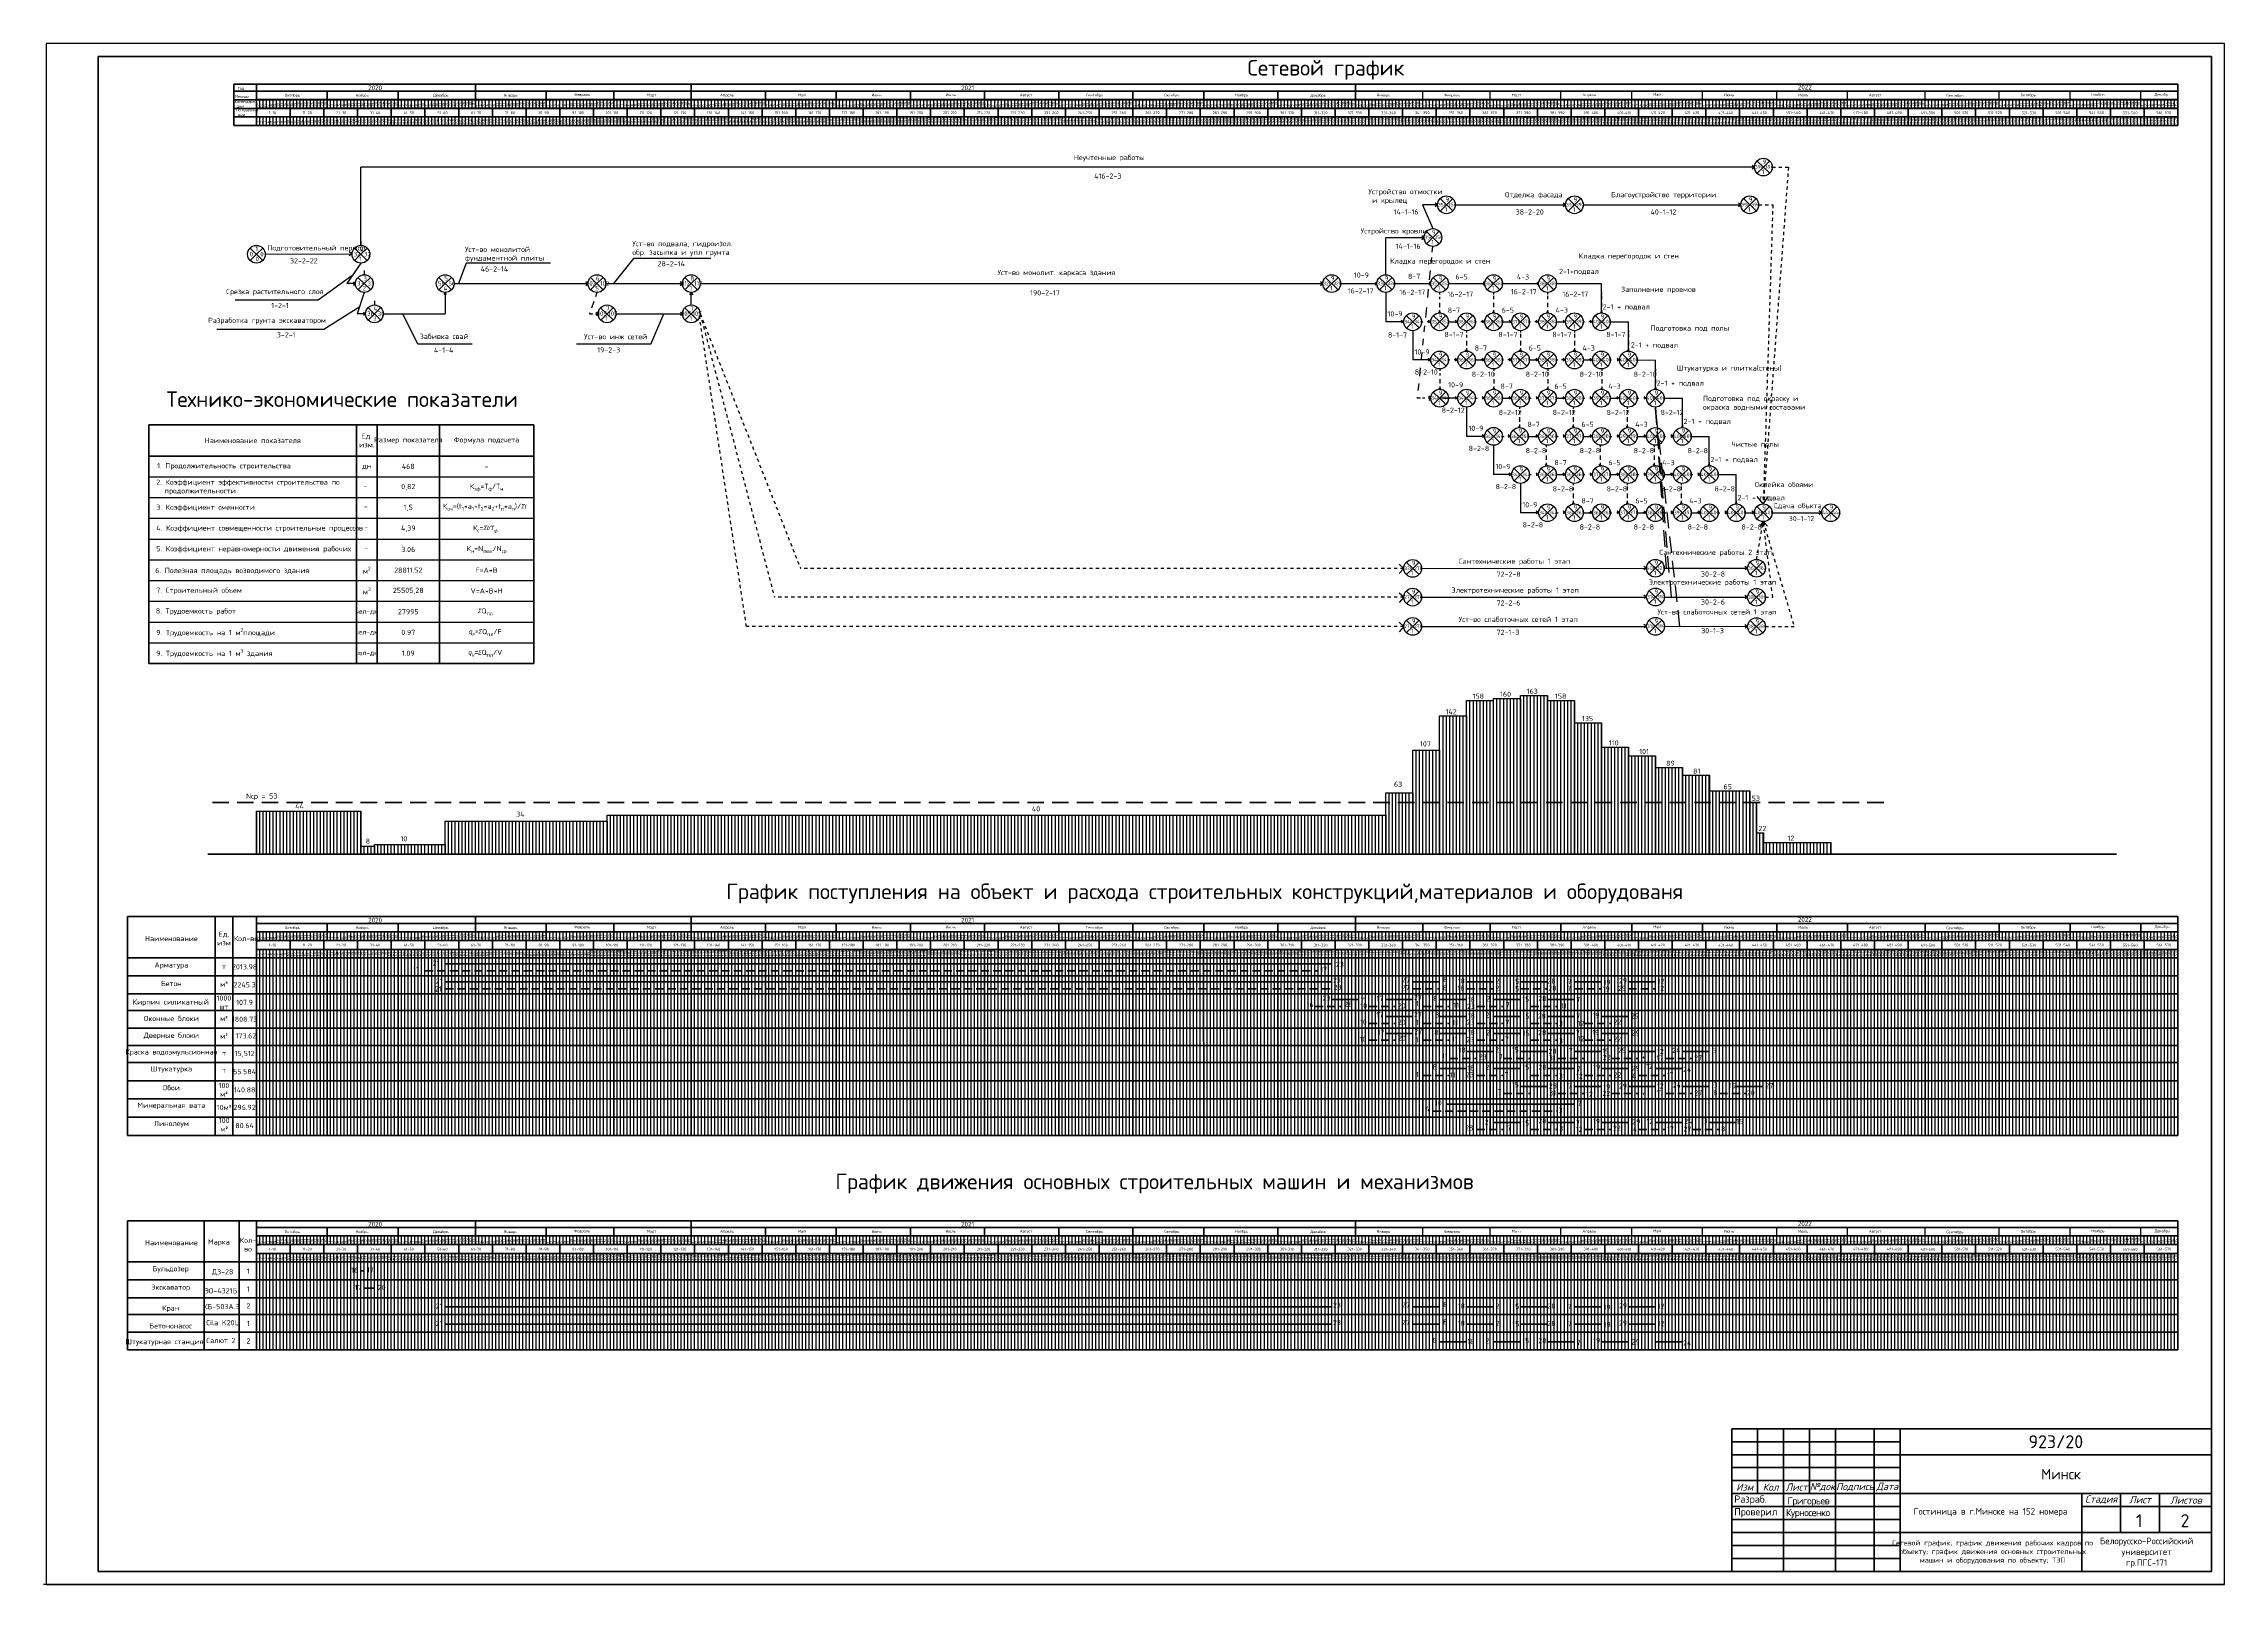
# Model space of a CAD drawing. Header units: millimetres. Extents: x -782 to 10910, y 3841 to 9763.
# Drawn here: x 3175 to 4016, y 8033 to 8627 of the extents above; entities that cross this region are included whole.
import ezdxf

# ---------------------------------------------------------------- set-up
doc = ezdxf.new("R2010")
doc.units = ezdxf.units.MM
for name, pattern in [('DASHED2', [9.525, 6.35, -3.175]), ('HIDDEN2', [4.7625, 3.175, -1.5875]), ('JIS_02_1.2', [2.5, 1.25, -1.25])]:
    doc.linetypes.add(name, pattern=pattern)
doc.layers.add('05', color=7, linetype='Continuous', lineweight=50)
doc.layers.add('Штампы&Таблицы', color=1, linetype='Continuous', lineweight=70)
for name, color, linetype in [('1STAIR2D', 30, 'Continuous'), ('A0-07', 30, 'Continuous'), ('A0-08', 101, 'Continuous'), ('Системный слой', 7, 'Continuous')]:
    doc.layers.add(name, color=color, linetype=linetype)
doc.styles.add('GOST-2.304_Type-B', font='GOST_Common.ttf')
doc.styles.add('Isocpeur', font='isocpeur.ttf')
doc.styles.get("Standard").update_dxf_attribs({"font": 'isocpeur.ttf'})

msp = doc.modelspace()

# ---------------------------------------------------------------- linework, layer by layer
at = {"color": 0}
msp.add_line((4015.912801, 8032.512194), (4015.912801, 8626.512194), dxfattribs=at)
at = {"lineweight": -3}
for p, q in [((3256.982794, 8601.636454), (3256.983574, 8604.956123)), ((3258.282731, 8601.633349), (3258.282667, 8604.959875)), ((3259.582794, 8601.544181), (3259.583574, 8604.86385)), ((3260.882731, 8601.633349), (3260.883511, 8604.953017)), ((3266.082731, 8601.561911), (3266.082667, 8604.888438)), ((3267.382667, 8601.651079), (3267.382604, 8604.977605)), ((3268.682731, 8601.544354), (3268.683511, 8604.864022)), ((3269.982667, 8601.651079), (3269.983448, 8604.970747)), ((3275.182668, 8601.562084), (3275.182605, 8604.888611)), ((3276.482604, 8601.668809), (3276.482541, 8604.995335)), ((3277.782668, 8601.562084), (3277.783448, 8604.881752)), ((3279.082605, 8601.651251), (3279.083385, 8604.97092)), ((3281.682668, 8601.575124), (3281.683449, 8604.894793)), ((3284.282605, 8601.579814), (3284.282542, 8604.906341)), ((3285.582542, 8601.668981), (3285.582479, 8604.995508)), ((3286.882605, 8601.579814), (3286.883385, 8604.899482)), ((3288.182542, 8601.668981), (3288.183322, 8604.98865)), ((3293.382542, 8601.597544), (3293.382479, 8604.92407)), ((3294.682479, 8601.686711), (3294.682416, 8605.013238)), ((3294.682542, 8601.610757), (3294.683322, 8604.930426)), ((3295.982542, 8601.579986), (3295.983322, 8604.899655)), ((3297.282481, 8601.546251), (3297.283262, 8604.86592)), ((3302.482479, 8601.597716), (3302.482416, 8604.924243)), ((3303.782418, 8601.563981), (3303.782355, 8604.890508)), ((3305.082479, 8601.597716), (3305.083259, 8604.917385)), ((3306.382419, 8601.546424), (3306.383199, 8604.866093)), ((3307.682479, 8601.580159), (3307.68326, 8604.899827)), ((3308.982479, 8601.636454), (3308.983259, 8604.956123)), ((3311.582479, 8601.544181), (3311.583259, 8604.86385)), ((3312.882355, 8601.564154), (3312.882292, 8604.890681)), ((3315.482355, 8601.564154), (3315.483136, 8604.883823)), ((3318.082416, 8601.561911), (3318.082353, 8604.888438)), ((3320.682416, 8601.544354), (3320.683197, 8604.864022)), ((3321.982292, 8601.581884), (3321.982229, 8604.908411)), ((3324.582292, 8601.581884), (3324.583073, 8604.901553)), ((3327.182353, 8601.562084), (3327.18229, 8604.888611)), ((3329.782353, 8601.562084), (3329.783134, 8604.881752)), ((3331.082229, 8601.599614), (3331.082166, 8604.926141)), ((3333.68223, 8601.582056), (3333.68301, 8604.901725)), ((3333.682353, 8601.575124), (3333.683134, 8604.894793)), ((3336.28229, 8601.579814), (3336.282227, 8604.906341)), ((3338.88229, 8601.579814), (3338.883071, 8604.899482)), ((3340.182167, 8601.599786), (3340.182104, 8604.926313)), ((3342.782167, 8601.599786), (3342.782947, 8604.919455)), ((3345.382227, 8601.597544), (3345.382164, 8604.92407)), ((3346.682227, 8601.610757), (3346.683008, 8604.930426)), ((3347.982227, 8601.579986), (3347.983008, 8604.899655)), ((3349.282104, 8601.617516), (3349.28204, 8604.944043)), ((3351.882105, 8601.547287), (3351.882885, 8604.866955)), ((3354.482164, 8601.597716), (3354.482101, 8604.924243)), ((3357.082164, 8601.597716), (3357.082945, 8604.917385)), ((3358.382042, 8601.565017), (3358.381979, 8604.891543)), ((3359.682165, 8601.580159), (3359.682945, 8604.899827)), ((3360.982042, 8601.547459), (3360.982823, 8604.867128)), ((3360.982067, 8601.65143), (3360.982847, 8604.971099)), ((3363.582067, 8601.559157), (3363.582847, 8604.878826)), ((3367.481979, 8601.565189), (3367.481916, 8604.891716)), ((3370.082004, 8601.576887), (3370.08194, 8604.903414)), ((3370.081979, 8601.565189), (3370.08276, 8604.884858)), ((3372.682004, 8601.55933), (3372.682784, 8604.878998)), ((3376.581916, 8601.582919), (3376.581853, 8604.909446)), ((3379.181941, 8601.57706), (3379.181878, 8604.903587)), ((3379.181916, 8601.582919), (3379.182696, 8604.902588)), ((3381.781941, 8601.57706), (3381.782721, 8604.896728)), ((3385.681853, 8601.600649), (3385.68179, 8604.927176)), ((3385.681941, 8601.5901), (3385.682722, 8604.909769)), ((3388.281878, 8601.59479), (3388.281815, 8604.921317)), ((3388.281853, 8601.583091), (3388.282634, 8604.90276)), ((3390.881878, 8601.59479), (3390.882658, 8604.914458)), ((3394.78179, 8601.600821), (3394.781727, 8604.927348)), ((3397.381815, 8601.61252), (3397.381752, 8604.939046)), ((3397.38179, 8601.600821), (3397.382571, 8604.92049)), ((3398.681815, 8601.625733), (3398.682595, 8604.945401)), ((3399.981815, 8601.594962), (3399.982595, 8604.914631)), ((3403.881727, 8601.618551), (3403.881664, 8604.945078)), ((3406.481752, 8601.612692), (3406.481689, 8604.939219)), ((3406.481727, 8601.618551), (3406.482508, 8604.93822)), ((3409.081752, 8601.612692), (3409.082532, 8604.932361)), ((3411.681752, 8601.595135), (3411.682533, 8604.914803)), ((3412.981664, 8601.636281), (3412.981601, 8604.962808)), ((3415.581664, 8601.618724), (3415.582445, 8604.938393)), ((3422.081601, 8601.636454), (3422.081538, 8604.962981)), ((3427.281601, 8601.544181), (3427.282382, 8604.86385)), ((3433.781538, 8601.561911), (3433.781475, 8604.888438)), ((3436.381539, 8601.544354), (3436.382319, 8604.864022)), ((3442.881476, 8601.562084), (3442.881412, 8604.888611)), ((3445.481476, 8601.562084), (3445.482256, 8604.881752)), ((3449.381476, 8601.575124), (3449.382256, 8604.894793)), ((3451.981412, 8601.579814), (3451.981349, 8604.906341)), ((3454.581412, 8601.579814), (3454.582193, 8604.899482)), ((3461.081349, 8601.597544), (3461.081286, 8604.92407)), ((3462.38135, 8601.610757), (3462.38213, 8604.930426)), ((3463.68135, 8601.579986), (3463.68213, 8604.899655)), ((3470.181287, 8601.597716), (3470.181224, 8604.924243)), ((3472.781287, 8601.597716), (3472.782067, 8604.917385)), ((3475.381287, 8601.580159), (3475.382067, 8604.899827)), ((3476.681287, 8601.636454), (3476.682067, 8604.956123)), ((3476.681287, 8601.636454), (3476.682067, 8604.956123)), ((3479.281224, 8601.615446), (3479.281161, 8604.941973)), ((3479.281287, 8601.544181), (3479.282067, 8604.86385)), ((3479.281287, 8601.544181), (3479.282067, 8604.86385)), ((3481.881224, 8601.615446), (3481.882004, 8604.935115)), ((3485.781224, 8601.561911), (3485.781161, 8604.888438)), ((3485.781224, 8601.561911), (3485.781161, 8604.888438)), ((3488.381161, 8601.633176), (3488.381098, 8604.959703)), ((3488.381224, 8601.544354), (3488.382004, 8604.864022)), ((3488.381224, 8601.544354), (3488.382004, 8604.864022)), ((3490.981161, 8601.615619), (3490.981941, 8604.935287)), ((3494.881161, 8601.562084), (3494.881098, 8604.888611)), ((3494.881161, 8601.562084), (3494.881098, 8604.888611)), ((3497.481098, 8601.633349), (3497.481035, 8604.959875)), ((3497.481161, 8601.562084), (3497.481941, 8604.881752)), ((3497.481161, 8601.562084), (3497.481941, 8604.881752)), ((3500.081098, 8601.633349), (3500.081878, 8604.953017)), ((3501.381161, 8601.575124), (3501.381942, 8604.894793)), ((3501.381161, 8601.575124), (3501.381942, 8604.894793)), ((3503.981098, 8601.579814), (3503.981035, 8604.906341)), ((3503.981098, 8601.579814), (3503.981035, 8604.906341)), ((3506.581035, 8601.651079), (3506.580972, 8604.977605)), ((3506.581098, 8601.579814), (3506.581878, 8604.899482)), ((3506.581098, 8601.579814), (3506.581878, 8604.899482)), ((3509.181035, 8601.651079), (3509.181815, 8604.970747)), ((3513.081035, 8601.597544), (3513.080972, 8604.92407)), ((3513.081035, 8601.597544), (3513.080972, 8604.92407)), ((3514.381035, 8601.610757), (3514.381816, 8604.930426)), ((3514.381035, 8601.610757), (3514.381816, 8604.930426)), ((3515.680972, 8601.668809), (3515.680909, 8604.995335)), ((3515.681035, 8601.579986), (3515.681816, 8604.899655)), ((3515.681035, 8601.579986), (3515.681816, 8604.899655)), ((3518.280972, 8601.651251), (3518.281753, 8604.97092)), ((3522.180972, 8601.597716), (3522.180909, 8604.924243)), ((3522.180972, 8601.597716), (3522.180909, 8604.924243)), ((3524.780909, 8601.668981), (3524.780846, 8604.995508)), ((3524.780972, 8601.597716), (3524.781753, 8604.917385)), ((3524.780972, 8601.597716), (3524.781753, 8604.917385)), ((3527.380909, 8601.668981), (3527.381689, 8604.98865)), ((3527.380972, 8601.580159), (3527.381753, 8604.899827)), ((3527.380972, 8601.580159), (3527.381753, 8604.899827)), ((3528.680909, 8601.63821), (3528.681689, 8604.957879)), ((3531.280909, 8601.545938), (3531.281689, 8604.865606)), ((3533.880846, 8601.686711), (3533.880783, 8605.013238)), ((3536.480849, 8601.546251), (3536.481629, 8604.86592)), ((3537.780846, 8601.563668), (3537.780783, 8604.890195)), ((3540.380846, 8601.54611), (3540.381627, 8604.865779)), ((3542.980786, 8601.563981), (3542.980722, 8604.890508)), ((3545.580786, 8601.546424), (3545.581566, 8604.866093)), ((3546.880783, 8601.56384), (3546.88072, 8604.890367)), ((3549.480783, 8601.56384), (3549.481564, 8604.883509)), ((3552.080723, 8601.564154), (3552.08066, 8604.890681)), ((3553.380784, 8601.576881), (3553.381564, 8604.89655)), ((3554.680723, 8601.564154), (3554.681503, 8604.883823)), ((3555.98072, 8601.58157), (3555.980657, 8604.908097)), ((3558.58072, 8601.58157), (3558.581501, 8604.901239)), ((3561.18066, 8601.581884), (3561.180597, 8604.908411)), ((3563.78066, 8601.581884), (3563.78144, 8604.901553)), ((3565.080657, 8601.5993), (3565.080594, 8604.925827)), ((3566.380657, 8601.612513), (3566.381438, 8604.932182)), ((3567.680657, 8601.581743), (3567.681438, 8604.901411)), ((3570.280597, 8601.599614), (3570.280534, 8604.926141)), ((3572.880597, 8601.582056), (3572.881377, 8604.901725)), ((3574.180594, 8601.599473), (3574.180531, 8604.925999)), ((3576.780594, 8601.599473), (3576.781375, 8604.919141)), ((3579.380534, 8601.599786), (3579.380471, 8604.926313)), ((3579.380595, 8601.581915), (3579.381375, 8604.901584)), ((3580.680534, 8601.636454), (3580.681314, 8604.956123)), ((3581.980534, 8601.599786), (3581.981314, 8604.919455)), ((3583.280534, 8601.544181), (3583.281314, 8604.86385)), ((3588.480471, 8601.617516), (3588.480408, 8604.944043)), ((3589.780471, 8601.561911), (3589.780408, 8604.888438)), ((3591.080472, 8601.547287), (3591.081253, 8604.866955)), ((3592.380471, 8601.544354), (3592.381252, 8604.864022)), ((3597.580409, 8601.565017), (3597.580346, 8604.891543)), ((3598.880408, 8601.562084), (3598.880345, 8604.888611)), ((3600.180409, 8601.547459), (3600.18119, 8604.867128)), ((3601.480408, 8601.562084), (3601.481189, 8604.881752)), ((3605.380408, 8601.575124), (3605.381189, 8604.894793)), ((3606.680346, 8601.565189), (3606.680283, 8604.891716)), ((3607.980345, 8601.579814), (3607.980282, 8604.906341)), ((3609.280346, 8601.565189), (3609.281127, 8604.884858)), ((3610.580345, 8601.579814), (3610.581126, 8604.899482)), ((3615.780283, 8601.582919), (3615.78022, 8604.909446)), ((3617.080282, 8601.597544), (3617.080219, 8604.92407)), ((3618.380282, 8601.610757), (3618.381063, 8604.930426)), ((3618.380283, 8601.582919), (3618.381064, 8604.902588)), ((3619.680282, 8601.579986), (3619.681063, 8604.899655)), ((3624.88022, 8601.600649), (3624.880157, 8604.927176)), ((3626.180219, 8601.597716), (3626.180156, 8604.924243)), ((3627.480221, 8601.583091), (3627.481001, 8604.90276)), ((3628.780219, 8601.597716), (3628.781, 8604.917385)), ((3631.38022, 8601.580159), (3631.381, 8604.899827)), ((3632.680221, 8601.636454), (3632.681001, 8604.956123)), ((3633.980158, 8601.600821), (3633.980094, 8604.927348)), ((3635.280221, 8601.544181), (3635.281001, 8604.86385)), ((3636.580158, 8601.600821), (3636.580938, 8604.92049)), ((3641.780158, 8601.561911), (3641.780094, 8604.888438)), ((3643.080094, 8601.618551), (3643.080031, 8604.945078)), ((3644.380158, 8601.544354), (3644.380938, 8604.864022)), ((3645.680094, 8601.618551), (3645.680875, 8604.93822)), ((3650.880095, 8601.562084), (3650.880032, 8604.888611)), ((3652.180031, 8601.636281), (3652.179968, 8604.962808)), ((3653.480095, 8601.562084), (3653.480875, 8604.881752)), ((3654.780032, 8601.618724), (3654.780812, 8604.938393)), ((3657.380095, 8601.575124), (3657.380876, 8604.894793)), ((3659.980032, 8601.579814), (3659.979969, 8604.906341)), ((3661.279969, 8601.636454), (3661.279906, 8604.962981)), ((3662.580032, 8601.579814), (3662.580812, 8604.899482)), ((3663.879969, 8601.636454), (3663.880749, 8604.956123)), ((3669.079969, 8601.597544), (3669.079906, 8604.92407)), ((3670.379906, 8601.654184), (3670.379843, 8604.980711)), ((3670.379969, 8601.610757), (3670.380749, 8604.930426)), ((3671.679969, 8601.579986), (3671.680749, 8604.899655)), ((3672.979906, 8601.654184), (3672.980686, 8604.973852)), ((3678.179906, 8601.597716), (3678.179843, 8604.924243)), ((3679.479843, 8601.671914), (3679.479779, 8604.998441)), ((3680.779906, 8601.597716), (3680.780686, 8604.917385)), ((3682.079843, 8601.654356), (3682.080623, 8604.974025)), ((3683.379906, 8601.580159), (3683.380687, 8604.899827)), ((3684.679843, 8601.636454), (3684.680623, 8604.956123)), ((3687.279843, 8601.544181), (3687.280623, 8604.86385)), ((3688.57978, 8601.672086), (3688.579717, 8604.998613)), ((3691.17978, 8601.672086), (3691.18056, 8604.991755)), ((3693.77978, 8601.561911), (3693.779717, 8604.888438)), ((3696.37978, 8601.544354), (3696.380561, 8604.864022)), ((3697.679717, 8601.689816), (3697.679654, 8605.016343)), ((3700.279717, 8601.689816), (3700.280497, 8605.009485)), ((3702.879717, 8601.562084), (3702.879654, 8604.888611)), ((3705.479717, 8601.562084), (3705.480498, 8604.881752)), ((3706.779654, 8601.707546), (3706.779591, 8605.034073)), ((3706.779717, 8601.544181), (3706.779717, 8608.225663)), ((3709.379654, 8601.689989), (3709.380434, 8605.009657)), ((3709.379717, 8601.575124), (3709.380498, 8604.894793)), ((3711.979654, 8601.579814), (3711.979591, 8604.906341)), ((3714.579654, 8601.579814), (3714.580434, 8604.899482)), ((3715.879591, 8601.707719), (3715.879528, 8605.034246)), ((3718.479591, 8601.707719), (3718.480371, 8605.027387)), ((3721.079591, 8601.597544), (3721.079528, 8604.92407)), ((3722.379591, 8601.610757), (3722.380372, 8604.930426)), ((3723.679591, 8601.579986), (3723.680372, 8604.899655)), ((3724.979528, 8601.725449), (3724.979465, 8605.051976)), ((3727.579528, 8601.725449), (3727.580308, 8605.045117)), ((3730.179528, 8601.597716), (3730.179465, 8604.924243)), ((3732.779528, 8601.582792), (3732.779528, 8608.264274)), ((3732.779528, 8601.597716), (3732.780309, 8604.917385)), ((3734.079465, 8601.743179), (3734.079402, 8605.069706)), ((3735.379529, 8601.580159), (3735.380309, 8604.899827)), ((3736.679465, 8601.725621), (3736.680246, 8605.04529)), ((3736.679528, 8601.636454), (3736.680309, 8604.956123)), ((3739.279528, 8601.544181), (3739.280309, 8604.86385)), ((3743.179402, 8601.743351), (3743.179339, 8605.069878)), ((3745.779402, 8601.743351), (3745.780183, 8605.06302)), ((3745.779465, 8601.561911), (3745.779402, 8604.888438)), ((3748.379466, 8601.544354), (3748.380246, 8604.864022)), ((3752.279339, 8601.761081), (3752.279276, 8605.087608)), ((3754.879402, 8601.562084), (3754.879339, 8604.888611)), ((3754.879342, 8601.620622), (3754.880122, 8604.94029)), ((3757.479402, 8601.562084), (3757.480183, 8604.881752)), ((3760.078627, 8601.653564), (3760.078627, 8608.335046)), ((3761.379279, 8601.638352), (3761.379216, 8604.964878)), ((3761.379403, 8601.575124), (3761.380183, 8604.894793)), ((3763.979339, 8601.579814), (3763.979276, 8604.906341)), ((3763.979279, 8601.620794), (3763.980059, 8604.940463)), ((3766.579339, 8601.579814), (3766.58012, 8604.899482)), ((3770.479216, 8601.638524), (3770.479153, 8604.965051)), ((3773.079276, 8601.597544), (3773.079213, 8604.92407)), ((3773.079216, 8601.638524), (3773.079996, 8604.958193)), ((3774.379277, 8601.610757), (3774.380057, 8604.930426)), ((3775.679277, 8601.579986), (3775.680057, 8604.899655)), ((3779.579153, 8601.656254), (3779.57909, 8604.982781)), ((3782.179214, 8601.597716), (3782.179151, 8604.924243)), ((3782.179153, 8601.656254), (3782.179933, 8604.975923)), ((3784.779214, 8601.597716), (3784.779994, 8604.917385)), ((3787.378375, 8601.544181), (3787.378375, 8608.225663)), ((3787.379214, 8601.580159), (3787.379994, 8604.899827)), ((3788.67909, 8601.673984), (3788.679027, 8605.000511)), ((3788.67909, 8601.673984), (3788.67987, 8604.993653)), ((3791.27909, 8601.656427), (3791.279871, 8604.976095)), ((3791.27909, 8601.581711), (3791.27987, 8604.90138)), ((3797.779027, 8601.674157), (3797.778964, 8605.000683)), ((3797.779027, 8601.599441), (3797.778964, 8604.925968)), ((3800.379027, 8601.674157), (3800.379808, 8604.993825)), ((3800.379027, 8601.581884), (3800.379808, 8604.901553)), ((3806.878964, 8601.691886), (3806.878901, 8605.018413)), ((3806.878964, 8601.599614), (3806.878901, 8604.926141)), ((3809.478964, 8601.599614), (3809.479744, 8604.919282)), ((3809.478965, 8601.621657), (3809.479746, 8604.941325)), ((3813.378964, 8601.612655), (3813.379745, 8604.932323)), ((3814.678249, 8601.40827), (3814.678249, 8608.089751)), ((3815.978901, 8601.617344), (3815.978838, 8604.943871)), ((3815.978902, 8601.639387), (3815.978839, 8604.965914)), ((3818.578901, 8601.617344), (3818.579681, 8604.937012)), ((3818.578903, 8601.621829), (3818.579683, 8604.941498)), ((3825.078838, 8601.635074), (3825.078775, 8604.961601)), ((3825.07884, 8601.639559), (3825.078776, 8604.966086)), ((3826.378838, 8601.648287), (3826.379619, 8604.967956)), ((3827.678838, 8601.617516), (3827.679619, 8604.937185)), ((3827.67884, 8601.639559), (3827.67962, 8604.959228)), ((3834.178775, 8601.635246), (3834.178712, 8604.961773)), ((3834.178776, 8601.657289), (3834.178713, 8604.983816)), ((3836.778775, 8601.635246), (3836.779556, 8604.954915)), ((3836.778776, 8601.657289), (3836.779557, 8604.976958)), ((3839.378775, 8601.617689), (3839.379556, 8604.937357)), ((3840.678776, 8601.636454), (3840.679557, 8604.956123)), ((3843.278713, 8601.675019), (3843.27865, 8605.001546)), ((3843.278776, 8601.544181), (3843.279557, 8604.86385)), ((3843.279557, 8601.376461), (3843.279557, 8608.057942)), ((3845.878714, 8601.657462), (3845.879494, 8604.97713)), ((3849.778713, 8601.561911), (3849.77865, 8604.888438)), ((3852.378651, 8601.675192), (3852.378588, 8605.001718)), ((3852.378714, 8601.544354), (3852.379494, 8604.864022)), ((3854.978651, 8601.675192), (3854.979431, 8604.99486)), ((3858.878651, 8601.562084), (3858.878588, 8604.888611)), ((3861.478588, 8601.692922), (3861.478525, 8605.019448)), ((3861.478651, 8601.562084), (3861.479431, 8604.881752)), ((3864.078588, 8601.692922), (3864.079368, 8605.01259)), ((3865.378651, 8601.575124), (3865.379431, 8604.894793)), ((3867.978588, 8601.579814), (3867.978525, 8604.906341)), ((3870.578525, 8601.710652), (3870.578461, 8605.037178)), ((3870.578588, 8601.579814), (3870.579368, 8604.899482)), ((3870.58027, 8601.370042), (3870.58027, 8608.051524)), ((3873.178525, 8601.693094), (3873.179305, 8605.012763)), ((3877.078525, 8601.597544), (3877.078461, 8604.92407)), ((3878.378525, 8601.610757), (3878.379305, 8604.930426)), ((3879.678462, 8601.710824), (3879.678399, 8605.037351)), ((3879.678525, 8601.579986), (3879.679305, 8604.899655)), ((3882.278462, 8601.710824), (3882.279242, 8605.030493)), ((3886.178462, 8601.597716), (3886.178399, 8604.924243)), ((3888.778399, 8601.728554), (3888.778336, 8605.055081)), ((3888.778462, 8601.597716), (3888.779242, 8604.917385)), ((3891.378399, 8601.728554), (3891.379179, 8605.048223)), ((3891.378462, 8601.580159), (3891.379243, 8604.899827)), ((3892.678399, 8601.697783), (3892.679179, 8605.017452)), ((3895.278399, 8601.605511), (3895.279179, 8604.925179)), ((3897.878336, 8601.746284), (3897.878273, 8605.072811)), ((3900.478336, 8601.728727), (3900.479116, 8605.048395)), ((3900.478399, 8601.513199), (3900.480208, 8608.225663)), ((3901.778336, 8601.623241), (3901.778273, 8604.949768)), ((3904.378336, 8601.605683), (3904.379116, 8604.925352)), ((3906.978273, 8601.746456), (3906.97821, 8605.072983)), ((3909.578273, 8601.746456), (3909.579053, 8605.066125)), ((3910.878273, 8601.623413), (3910.87821, 8604.94994)), ((3913.478273, 8601.623413), (3913.479053, 8604.943082)), ((3916.07821, 8601.764186), (3916.078147, 8605.090713)), ((3917.378273, 8601.636454), (3917.379054, 8604.956123)), ((3918.67821, 8601.764186), (3918.67899, 8605.083855)), ((3919.97821, 8601.641143), (3919.978147, 8604.96767)), ((3922.57821, 8601.641143), (3922.57899, 8604.960812)), ((3925.178147, 8601.781916), (3925.178084, 8605.108443)), ((3927.778147, 8601.764359), (3927.778928, 8605.084028)), ((3929.078147, 8601.658873), (3929.078084, 8604.9854)), ((3929.079956, 8601.390634), (3929.079956, 8608.072116)), ((3930.378147, 8601.672086), (3930.378928, 8604.991755)), ((3931.678147, 8601.641316), (3931.678928, 8604.960984)), ((3934.278084, 8601.782089), (3934.278021, 8605.108616)), ((3936.878084, 8601.782089), (3936.878865, 8605.101758)), ((3938.178084, 8601.659046), (3938.178021, 8604.985572)), ((3940.778084, 8601.659046), (3940.778865, 8604.978714)), ((3943.378021, 8601.799819), (3943.377958, 8605.126346)), ((3943.378084, 8601.641488), (3943.378865, 8604.961157)), ((3944.678021, 8601.769048), (3944.678802, 8605.088717)), ((3945.978021, 8601.799819), (3945.978802, 8605.119488)), ((3947.278021, 8601.676776), (3947.278802, 8604.996444)), ((3952.477958, 8601.817549), (3952.477895, 8605.144076)), ((3953.777958, 8601.694506), (3953.777895, 8605.021032)), ((3955.077958, 8601.799991), (3955.078739, 8605.11966)), ((3956.377958, 8601.676948), (3956.378739, 8604.996617)), ((3956.378716, 8601.557605), (3956.378716, 8608.239086)), ((3961.577895, 8601.817721), (3961.577832, 8605.144248)), ((3962.877895, 8601.694678), (3962.877832, 8605.021205)), ((3964.177895, 8601.817721), (3964.178676, 8605.13739)), ((3965.477895, 8601.694678), (3965.478676, 8605.014347)), ((3969.377896, 8601.707719), (3969.378676, 8605.027387)), ((3970.677832, 8601.835451), (3970.677769, 8605.161978)), ((3971.977832, 8601.712408), (3971.977769, 8605.038935)), ((3973.277835, 8601.694992), (3973.278615, 8605.01466)), ((3974.577832, 8601.712408), (3974.578613, 8605.032077)), ((3979.777772, 8601.712722), (3979.777709, 8605.039249)), ((3981.077769, 8601.730138), (3981.077706, 8605.056665)), ((3982.377769, 8601.743351), (3982.37855, 8605.06302)), ((3982.377772, 8601.695164), (3982.378553, 8605.014833)), ((3983.677769, 8601.712581), (3983.67855, 8605.032249)), ((3983.678517, 8601.551186), (3983.678517, 8608.232668)), ((3988.877709, 8601.712894), (3988.877646, 8605.039421)), ((3990.177706, 8601.73031), (3990.177643, 8605.056837)), ((3991.477709, 8601.712894), (3991.47849, 8605.032563)), ((3992.777706, 8601.73031), (3992.778487, 8605.049979)), ((3995.377707, 8601.712753), (3995.378487, 8605.032422)), ((3997.977646, 8601.730624), (3997.977583, 8605.057151)), ((3834.702615, 8578.908867), (3297.281601, 8578.868787)), ((3706.682381, 8564.367855), (3710.681601, 8555.177504)), ((3712.461656, 8564.367855), (3706.682381, 8564.367855)), ((3719.301546, 8564.367855), (3761.861682, 8564.367855)), ((3768.701572, 8564.367855), (3829.461656, 8564.367855)), ((3692.481601, 8537.408498), (3692.481601, 8551.757559)), ((3692.481601, 8551.757559), (3707.261656, 8551.757559)), ((3710.460845, 8546.160144), (3710.681601, 8548.337614)), ((3709.376343, 8535.462969), (3709.734066, 8538.99143)), ((3710.018523, 8541.797229), (3710.250735, 8544.087688)), ((3333.201546, 8533.988553), (3384.861656, 8533.988553)), ((3388.281601, 8530.568608), (3387.693714, 8528.870354)), ((3391.701546, 8533.988553), (3421.261656, 8533.988553)), ((3708.679069, 8528.58529), (3709.008479, 8531.834483)), ((3775.681601, 8522.687568), (3775.681601, 8533.988553)), ((3385.600222, 8522.719778), (3385.468719, 8522.333431)), ((3385.468719, 8522.333431), (3386.689951, 8522.333431)), ((3387.086541, 8527.08651), (3386.197639, 8524.47496)), ((3387.7486, 8522.333431), (3388.751805, 8522.333431)), ((3395.601546, 8522.333445), (3421.251785, 8522.333445)), ((3707.899698, 8520.897826), (3708.291896, 8524.766341)), ((3713.281601, 8522.687568), (3712.884426, 8523.119083)), ((3713.273148, 8526.644763), (3713.273148, 8524.917503)), ((3713.273148, 8523.802417), (3713.281601, 8522.687568)), ((3713.281601, 8522.687568), (3713.617825, 8523.076562)), ((3734.090055, 8522.687568), (3733.69288, 8523.119083)), ((3734.081601, 8526.644763), (3734.081601, 8524.917503)), ((3734.081601, 8523.802417), (3734.090055, 8522.687568)), ((3734.090055, 8522.687568), (3734.426278, 8523.076562)), ((3754.890055, 8522.687568), (3754.49288, 8523.119083)), ((3754.881601, 8526.644763), (3754.881601, 8524.917503)), ((3754.881601, 8523.802417), (3754.890055, 8522.687568)), ((3754.890055, 8522.687568), (3755.226278, 8523.076562)), ((3775.690055, 8522.687568), (3775.29288, 8523.119083)), ((3775.681601, 8526.644763), (3775.681601, 8524.917503)), ((3775.681601, 8523.802417), (3775.690055, 8522.687568)), ((3775.690055, 8522.687568), (3776.026278, 8523.076562)), ((3706.301546, 8519.267623), (3706.748042, 8519.267623)), ((3706.816463, 8510.21316), (3707.065804, 8512.67257)), ((3707.33663, 8515.34391), (3707.580235, 8517.74675)), ((3709.861656, 8519.267623), (3708.413497, 8519.267623)), ((3716.701546, 8519.267623), (3720.261656, 8519.267623)), ((3723.673148, 8511.923833), (3723.673148, 8510.196573)), ((3727.101546, 8519.267623), (3727.548042, 8519.267623)), ((3730.661656, 8519.267623), (3729.213497, 8519.267623)), ((3737.501546, 8519.267623), (3741.061656, 8519.267623)), ((3744.481601, 8511.923833), (3744.481601, 8510.196573)), ((3747.901546, 8519.267623), (3748.348042, 8519.267623)), ((3751.461656, 8519.267623), (3750.013497, 8519.267623)), ((3758.301546, 8519.267623), (3761.861656, 8519.267623)), ((3765.281601, 8511.923833), (3765.281601, 8510.196573)), ((3768.701546, 8519.267623), (3769.148042, 8519.267623)), ((3772.261656, 8519.267623), (3770.813497, 8519.267623)), ((3779.101546, 8519.267623), (3786.081627, 8519.255053)), ((3786.081601, 8511.923833), (3786.081601, 8510.196573)), ((3786.081627, 8507.954068), (3786.081627, 8519.255053)), ((3706.288274, 8505.00327), (3706.536588, 8507.452557)), ((3716.701546, 8504.546693), (3717.148042, 8504.546693)), ((3720.261682, 8504.543308), (3718.896542, 8504.543308)), ((3723.681601, 8507.966638), (3723.284426, 8508.398153)), ((3723.673148, 8509.081487), (3723.681601, 8507.966638)), ((3723.681601, 8507.966638), (3724.017825, 8508.355633)), ((3727.101572, 8504.543308), (3727.548067, 8504.543308)), ((3727.101572, 8504.543308), (3730.661682, 8504.543308)), ((3730.661682, 8504.543308), (3729.213523, 8504.543308)), ((3737.501572, 8504.543308), (3737.948067, 8504.543308)), ((3741.061682, 8504.543308), (3739.613523, 8504.543308)), ((3744.490055, 8507.966638), (3744.09288, 8508.398153)), ((3744.481601, 8509.081487), (3744.490055, 8507.966638)), ((3744.490055, 8507.966638), (3744.826278, 8508.355633)), ((3747.901572, 8504.543308), (3748.348067, 8504.543308)), ((3747.901572, 8504.543308), (3751.461682, 8504.543308)), ((3751.461682, 8504.543308), (3750.013523, 8504.543308)), ((3758.301572, 8504.543308), (3758.807294, 8504.543308)), ((3761.861682, 8504.543308), (3760.306348, 8504.543308)), ((3765.290055, 8507.966638), (3764.89288, 8508.398153)), ((3765.281601, 8509.081487), (3765.290055, 8507.966638)), ((3765.290055, 8507.966638), (3765.626278, 8508.355633)), ((3768.701572, 8504.543308), (3769.148067, 8504.543308)), ((3768.701572, 8504.543308), (3772.261682, 8504.543308)), ((3772.261682, 8504.543308), (3770.813523, 8504.543308)), ((3779.101572, 8504.543308), (3779.548067, 8504.543308)), ((3783.108177, 8504.543308), (3781.743038, 8504.543308)), ((3786.090055, 8507.966638), (3785.69288, 8508.398153)), ((3786.090081, 8507.954068), (3785.692906, 8508.385583)), ((3786.081601, 8509.081487), (3786.090055, 8507.966638)), ((3786.081627, 8509.068917), (3786.090081, 8507.954068)), ((3786.090055, 8507.966638), (3786.426278, 8508.355633)), ((3786.090081, 8507.954068), (3786.426304, 8508.343062)), ((3789.501572, 8504.543308), (3796.583177, 8504.534123)), ((3796.583177, 8493.233138), (3796.583177, 8504.534123)), ((3705.043672, 8492.726922), (3705.328191, 8495.533329)), ((3705.61371, 8498.349591), (3705.9321, 8501.49009)), ((3713.366244, 8497.202903), (3713.366244, 8495.475643)), ((3713.366244, 8494.360557), (3713.374698, 8493.245709)), ((3734.16627, 8497.199518), (3734.16627, 8495.472258)), ((3734.16627, 8494.357171), (3734.174724, 8493.242323)), ((3754.974724, 8497.199518), (3754.974724, 8495.472258)), ((3754.974724, 8494.357171), (3754.983177, 8493.242323)), ((3775.774724, 8497.199518), (3775.774724, 8495.472258)), ((3775.774724, 8494.357171), (3775.783177, 8493.242323)), ((3796.574724, 8497.199518), (3796.574724, 8495.472258)), ((3796.574724, 8494.357171), (3796.583177, 8493.242323)), ((3796.583177, 8494.347987), (3796.591631, 8493.233138)), ((3704.749546, 8489.825764), (3704.789758, 8490.222401)), ((3705.891897, 8489.825764), (3704.749546, 8489.825764)), ((3707.52895, 8489.835369), (3706.630143, 8489.844975)), ((3709.861656, 8489.825764), (3708.90492, 8489.825764)), ((3709.861656, 8489.825764), (3709.096639, 8490.669876)), ((3709.861656, 8489.825764), (3709.152386, 8488.869232)), ((3713.374698, 8493.245709), (3712.977523, 8493.677223)), ((3713.374698, 8493.245709), (3713.710921, 8493.634703)), ((3716.701546, 8489.825764), (3717.148042, 8489.825764)), ((3727.101546, 8489.825764), (3727.548042, 8489.825764)), ((3727.101572, 8489.822378), (3727.72661, 8489.822378)), ((3730.661682, 8489.822378), (3729.661123, 8489.822378)), ((3734.174724, 8493.242323), (3733.777549, 8493.673838)), ((3734.174724, 8493.242323), (3734.510947, 8493.631317)), ((3737.501572, 8489.822378), (3737.948067, 8489.822378)), ((3737.501572, 8489.822378), (3741.061682, 8489.822378)), ((3741.061682, 8489.822378), (3739.613523, 8489.822378)), ((3747.901572, 8489.822378), (3748.52661, 8489.822378)), ((3751.461682, 8489.822378), (3750.461123, 8489.822378)), ((3754.983177, 8493.242323), (3754.586003, 8493.673838)), ((3754.983177, 8493.242323), (3755.319401, 8493.631317)), ((3758.301572, 8489.822378), (3758.748067, 8489.822378)), ((3758.301572, 8489.822378), (3761.861682, 8489.822378)), ((3761.861682, 8489.822378), (3760.413523, 8489.822378)), ((3768.701572, 8489.822378), (3769.32661, 8489.822378)), ((3772.261682, 8489.822378), (3771.261123, 8489.822378)), ((3775.783177, 8493.242323), (3775.386003, 8493.673838)), ((3775.783177, 8493.242323), (3776.119401, 8493.631317)), ((3779.101572, 8489.822378), (3779.548067, 8489.822378)), ((3779.101572, 8489.822378), (3782.661682, 8489.822378)), ((3782.661682, 8489.822378), (3781.213523, 8489.822378)), ((3789.501572, 8489.822378), (3790.12661, 8489.822378)), ((3793.061682, 8489.822378), (3792.061123, 8489.822378)), ((3796.583177, 8493.242323), (3796.186003, 8493.673838)), ((3796.591631, 8493.233138), (3796.194456, 8493.664653)), ((3796.583177, 8493.242323), (3796.919401, 8493.631317)), ((3796.591631, 8493.233138), (3796.927854, 8493.622133)), ((3799.901572, 8489.822378), (3806.881627, 8489.822378)), ((3806.881627, 8478.512209), (3806.881627, 8489.813193)), ((3744.035132, 8478.521393), (3743.637957, 8478.952908)), ((3744.026678, 8482.478588), (3744.026678, 8480.751328)), ((3744.026678, 8479.636242), (3744.035132, 8478.521393)), ((3744.035132, 8478.521393), (3744.371355, 8478.910387)), ((3764.843585, 8478.521393), (3764.446411, 8478.952908)), ((3764.835132, 8482.478588), (3764.835132, 8480.751328)), ((3764.835132, 8479.636242), (3764.843585, 8478.521393)), ((3764.843585, 8478.521393), (3765.179809, 8478.910387)), ((3785.643585, 8478.521393), (3785.246411, 8478.952908)), ((3785.635132, 8482.478588), (3785.635132, 8480.751328)), ((3785.635132, 8479.636242), (3785.643585, 8478.521393)), ((3785.643585, 8478.521393), (3785.979809, 8478.910387)), ((3806.890081, 8478.512209), (3806.492906, 8478.943723)), ((3806.881627, 8479.627057), (3806.890081, 8478.512209)), ((3806.890081, 8478.512209), (3807.226304, 8478.901203)), ((3737.501546, 8475.104834), (3737.948042, 8475.104834)), ((3737.501572, 8475.101448), (3738.12661, 8475.101448)), ((3740.615187, 8475.101448), (3739.614627, 8475.101448)), ((3747.455077, 8475.101448), (3747.901572, 8475.101448)), ((3747.901572, 8475.101448), (3751.461682, 8475.101448)), ((3751.461682, 8475.101448), (3750.013523, 8475.101448)), ((3758.301572, 8475.101448), (3758.92661, 8475.101448)), ((3761.861682, 8475.101448), (3760.861123, 8475.101448)), ((3768.701572, 8475.101448), (3769.148067, 8475.101448)), ((3768.701572, 8475.101448), (3772.261682, 8475.101448)), ((3772.261682, 8475.101448), (3770.813523, 8475.101448)), ((3779.101572, 8475.101448), (3779.72661, 8475.101448)), ((3782.661682, 8475.101448), (3781.661123, 8475.101448)), ((3789.501572, 8475.101448), (3789.948067, 8475.101448)), ((3789.501572, 8475.101448), (3793.061682, 8475.101448)), ((3793.061682, 8475.101448), (3791.613523, 8475.101448)), ((3799.901572, 8475.101448), (3800.52661, 8475.101448)), ((3803.461682, 8475.101448), (3802.461123, 8475.101448)), ((3810.301572, 8475.101448), (3817.281627, 8475.101448)), ((3817.281627, 8463.791279), (3817.281627, 8475.092264)), ((3754.435132, 8463.800463), (3754.037957, 8464.231978)), ((3754.426678, 8467.757658), (3754.426678, 8466.030398)), ((3754.426678, 8464.915312), (3754.435132, 8463.800463)), ((3754.435132, 8463.800463), (3754.771355, 8464.189458)), ((3775.243585, 8463.800463), (3774.846411, 8464.231978)), ((3775.235132, 8467.757658), (3775.235132, 8466.030398)), ((3775.235132, 8464.915312), (3775.243585, 8463.800463)), ((3775.243585, 8463.800463), (3775.579809, 8464.189458)), ((3796.043585, 8463.800463), (3795.646411, 8464.231978)), ((3796.035132, 8467.757658), (3796.035132, 8466.030398)), ((3796.035132, 8464.915312), (3796.043585, 8463.800463)), ((3796.043585, 8463.800463), (3796.379809, 8464.189458)), ((3817.290081, 8463.791279), (3816.892906, 8464.222793)), ((3817.281627, 8464.906127), (3817.290081, 8463.791279)), ((3817.290081, 8463.791279), (3817.626304, 8464.180273)), ((3747.901546, 8460.383904), (3748.348042, 8460.383904)), ((3747.901572, 8460.380518), (3748.52661, 8460.380518)), ((3751.461682, 8460.380518), (3750.461123, 8460.380518)), ((3758.301572, 8460.380518), (3758.748067, 8460.380518)), ((3758.301572, 8460.380518), (3761.861682, 8460.380518)), ((3761.861682, 8460.380518), (3760.413523, 8460.380518)), ((3764.826678, 8453.036728), (3764.826678, 8451.309468)), ((3768.701572, 8460.380518), (3769.32661, 8460.380518)), ((3772.261682, 8460.380518), (3771.261123, 8460.380518)), ((3779.101572, 8460.380518), (3779.548067, 8460.380518)), ((3779.101572, 8460.380518), (3782.661682, 8460.380518)), ((3782.661682, 8460.380518), (3781.213523, 8460.380518)), ((3785.635132, 8453.036728), (3785.635132, 8451.309468)), ((3789.501572, 8460.380518), (3790.12661, 8460.380518)), ((3793.061682, 8460.380518), (3792.061123, 8460.380518)), ((3799.901572, 8460.380518), (3800.348067, 8460.380518)), ((3799.901572, 8460.380518), (3803.461682, 8460.380518)), ((3803.461682, 8460.380518), (3802.013523, 8460.380518)), ((3806.435132, 8453.036728), (3806.435132, 8451.309468)), ((3810.301572, 8460.380518), (3810.92661, 8460.380518)), ((3813.861682, 8460.380518), (3812.861123, 8460.380518)), ((3820.701572, 8460.380518), (3827.681627, 8460.371334)), ((3827.681627, 8449.070349), (3827.681627, 8460.371334)), ((3758.301546, 8445.662974), (3758.748042, 8445.662974)), ((3758.301572, 8445.659589), (3758.92661, 8445.659589)), ((3761.861682, 8445.659589), (3760.861123, 8445.659589)), ((3764.835132, 8449.079534), (3764.437957, 8449.511048)), ((3764.826678, 8450.194382), (3764.835132, 8449.079534)), ((3764.835132, 8449.079534), (3765.171355, 8449.468528)), ((3768.701572, 8445.659589), (3769.148067, 8445.659589)), ((3768.701572, 8445.659589), (3772.261682, 8445.659589)), ((3772.261682, 8445.659589), (3770.813523, 8445.659589)), ((3779.101572, 8445.659589), (3779.72661, 8445.659589)), ((3782.661682, 8445.659589), (3781.661123, 8445.659589)), ((3785.643585, 8449.079534), (3785.246411, 8449.511048)), ((3785.635132, 8450.194382), (3785.643585, 8449.079534)), ((3785.643585, 8449.079534), (3785.979809, 8449.468528)), ((3789.501572, 8445.659589), (3789.948067, 8445.659589)), ((3789.501572, 8445.659589), (3793.061682, 8445.659589)), ((3793.061682, 8445.659589), (3791.613523, 8445.659589)), ((3799.901572, 8445.659589), (3800.52661, 8445.659589)), ((3803.461682, 8445.659589), (3802.461123, 8445.659589)), ((3806.443585, 8449.079534), (3806.046411, 8449.511048)), ((3806.435132, 8450.194382), (3806.443585, 8449.079534)), ((3806.443585, 8449.079534), (3806.779809, 8449.468528)), ((3810.301572, 8445.659589), (3810.748067, 8445.659589)), ((3810.301572, 8445.659589), (3813.861682, 8445.659589)), ((3813.861682, 8445.659589), (3812.413523, 8445.659589)), ((3820.701572, 8445.659589), (3821.32661, 8445.659589)), ((3824.261682, 8445.659589), (3823.261123, 8445.659589)), ((3827.690081, 8449.070349), (3827.292906, 8449.501863)), ((3827.681627, 8450.185197), (3827.690081, 8449.070349)), ((3827.690081, 8449.070349), (3828.026304, 8449.459343)), ((3831.101572, 8445.659589), (3834.661682, 8445.659589)), ((3838.081627, 8449.079534), (3835.679024, 8451.910864)), ((3838.081627, 8449.079534), (3840.106812, 8451.910864)), ((3838.081627, 8442.239643), (3836.790984, 8440.536431)), ((3838.081627, 8442.239643), (3839.778666, 8440.444231)), ((3699.461656, 8424.207643), (3697.638436, 8425.811953)), ((3699.461656, 8424.207643), (3697.687676, 8422.1916)), ((3699.463384, 8413.104797), (3697.640164, 8414.709107)), ((3699.463384, 8413.104797), (3697.689404, 8411.088754)), ((3699.466037, 8401.815567), (3697.642816, 8403.419877)), ((3699.466037, 8401.815567), (3697.692056, 8399.799524)), ((3723.681601, 8314.049791), (3723.681601, 8373.299791)), ((3723.681601, 8373.299791), (3734.081627, 8373.299791)), ((3734.081627, 8314.049791), (3734.081627, 8374.049791)), ((3734.081627, 8374.049791), (3744.481601, 8374.049791)), ((3744.481601, 8314.049791), (3744.481601, 8375.174791)), ((3744.481601, 8375.174791), (3754.935724, 8375.174791)), ((3744.481601, 8374.049791), (3744.481601, 8314.049791)), ((3754.935724, 8375.174791), (3754.935724, 8314.049791)), ((3754.935724, 8314.049791), (3754.935724, 8373.299791)), ((3754.935724, 8373.299791), (3765.281627, 8373.299791)), ((3765.281627, 8373.299791), (3765.281627, 8314.049791)), ((3713.281601, 8314.049791), (3713.281601, 8367.299791)), ((3713.281601, 8367.299791), (3723.681601, 8367.299791)), ((3723.681601, 8367.299791), (3723.681601, 8314.049791)), ((3765.281627, 8314.049791), (3765.281627, 8364.674791)), ((3765.281627, 8364.674791), (3775.681627, 8364.674791)), ((3775.681627, 8364.674791), (3775.681627, 8314.049791)), ((3702.881601, 8314.049791), (3702.881601, 8354.174791)), ((3702.881601, 8354.174791), (3713.281601, 8354.174791)), ((3713.281601, 8314.049791), (3713.281601, 8359.404722)), ((3713.281601, 8354.174791), (3713.281601, 8314.049791)), ((3723.681601, 8314.049791), (3723.681601, 8359.404722)), ((3734.081627, 8314.049791), (3734.081627, 8359.404722)), ((3744.481601, 8314.049791), (3744.481601, 8359.404722)), ((3754.935724, 8314.049791), (3754.935724, 8359.404722)), ((3775.681627, 8314.049791), (3775.681627, 8359.404722)), ((3775.681627, 8314.049791), (3775.681627, 8355.299791)), ((3775.681627, 8355.299791), (3786.081627, 8355.299791)), ((3786.081627, 8355.299791), (3786.081627, 8314.049791)), ((3786.081627, 8314.049791), (3786.081627, 8351.924791)), ((3786.081627, 8351.924791), (3796.529307, 8351.924791)), ((3796.529307, 8351.924791), (3796.529307, 8314.049791)), ((3796.529307, 8314.049791), (3796.529307, 8347.424791)), ((3796.529307, 8347.424791), (3806.881627, 8347.424791)), ((3806.881627, 8347.424791), (3806.881627, 8314.049791)), ((3806.881627, 8314.049791), (3806.881627, 8344.424791)), ((3806.881627, 8344.424791), (3817.297986, 8344.424791)), ((3817.297986, 8344.424791), (3817.297986, 8314.049791)), ((3692.481601, 8314.049791), (3692.481601, 8337.674791)), ((3692.481601, 8337.674791), (3702.881601, 8337.674791)), ((3702.881601, 8337.674791), (3702.881601, 8314.049791)), ((3817.297986, 8314.049791), (3817.297986, 8338.424791)), ((3817.297986, 8338.424791), (3832.881601, 8338.424791)), ((3832.881601, 8338.424791), (3832.881601, 8314.049791)), ((3256.981601, 8314.049791), (3256.981601, 8330.549791)), ((3256.981601, 8330.549791), (3297.281601, 8330.549791)), ((3297.281601, 8330.549791), (3297.281601, 8314.049791)), ((3329.781601, 8314.049791), (3329.781601, 8326.799791)), ((3329.781601, 8326.799791), (3392.181601, 8326.799791)), ((3392.181601, 8314.049791), (3392.181601, 8329.049791)), ((3392.181601, 8329.049791), (3692.481601, 8329.049791)), ((3392.181601, 8326.799791), (3392.181601, 8314.049791)), ((3692.481601, 8329.049791), (3692.481601, 8314.049791)), ((3832.881601, 8314.049791), (3832.881601, 8333.924791)), ((3832.881601, 8333.924791), (3835.481601, 8333.924791)), ((3835.481601, 8333.924791), (3835.481601, 8314.049791)), ((3302.481601, 8314.049791), (3302.481601, 8317.799791)), ((3302.481601, 8317.799791), (3329.781601, 8317.799791)), ((3329.781601, 8317.799791), (3329.781601, 8314.049791)), ((3835.481601, 8314.049791), (3835.481601, 8322.299791)), ((3835.481601, 8322.299791), (3838.12256, 8322.299791)), ((3838.12256, 8322.299791), (3838.12256, 8314.049791)), ((3838.12256, 8314.049791), (3838.12256, 8318.549791)), ((3838.12256, 8318.549791), (3864.081601, 8318.549791)), ((3864.081601, 8318.549791), (3864.081601, 8314.049791)), ((3297.281601, 8314.049791), (3297.281601, 8317.049791)), ((3297.281601, 8317.049791), (3302.481601, 8317.049791)), ((3302.481601, 8317.049791), (3302.481601, 8314.049791)), ((3256.982794, 8280.738216), (3256.983574, 8284.057884)), ((3258.282731, 8280.73511), (3258.282667, 8284.061637)), ((3259.582794, 8280.645943), (3259.583574, 8283.965612)), ((3260.882731, 8280.73511), (3260.883511, 8284.054779)), ((3266.082731, 8280.663673), (3266.082667, 8283.9902)), ((3267.382667, 8280.75284), (3267.382604, 8284.079367)), ((3268.682731, 8280.646115), (3268.683511, 8283.965784)), ((3269.982667, 8280.75284), (3269.983448, 8284.072509)), ((3275.182668, 8280.663845), (3275.182605, 8283.990372)), ((3276.482604, 8280.77057), (3276.482541, 8284.097097)), ((3277.782668, 8280.663845), (3277.783448, 8283.983514)), ((3279.082605, 8280.753013), (3279.083385, 8284.072681)), ((3281.682668, 8280.676886), (3281.683449, 8283.996555)), ((3284.282605, 8280.681575), (3284.282542, 8284.008102)), ((3285.582542, 8280.770743), (3285.582479, 8284.09727)), ((3286.882605, 8280.681575), (3286.883385, 8284.001244)), ((3288.182542, 8280.770743), (3288.183322, 8284.090411)), ((3293.382542, 8280.699305), (3293.382479, 8284.025832)), ((3294.682479, 8280.788473), (3294.682416, 8284.115)), ((3294.682542, 8280.712519), (3294.683322, 8284.032187)), ((3295.982542, 8280.681748), (3295.983322, 8284.001417)), ((3297.282481, 8280.648013), (3297.283262, 8283.967682)), ((3302.482479, 8280.699478), (3302.482416, 8284.026005)), ((3303.782418, 8280.665743), (3303.782355, 8283.99227)), ((3305.082479, 8280.699478), (3305.083259, 8284.019147)), ((3306.382419, 8280.648186), (3306.383199, 8283.967854)), ((3307.682479, 8280.68192), (3307.68326, 8284.001589)), ((3308.982479, 8280.738216), (3308.983259, 8284.057884)), ((3311.582479, 8280.645943), (3311.583259, 8283.965612)), ((3312.882355, 8280.665916), (3312.882292, 8283.992442)), ((3315.482355, 8280.665916), (3315.483136, 8283.985584)), ((3318.082416, 8280.663673), (3318.082353, 8283.9902)), ((3320.682416, 8280.646115), (3320.683197, 8283.965784)), ((3321.982292, 8280.683646), (3321.982229, 8284.010172)), ((3324.582292, 8280.683646), (3324.583073, 8284.003314)), ((3327.182353, 8280.663845), (3327.18229, 8283.990372)), ((3329.782353, 8280.663845), (3329.783134, 8283.983514)), ((3331.082229, 8280.701376), (3331.082166, 8284.027902)), ((3333.68223, 8280.683818), (3333.68301, 8284.003487)), ((3333.682353, 8280.676886), (3333.683134, 8283.996555)), ((3336.28229, 8280.681575), (3336.282227, 8284.008102)), ((3338.88229, 8280.681575), (3338.883071, 8284.001244)), ((3340.182167, 8280.701548), (3340.182104, 8284.028075)), ((3342.782167, 8280.701548), (3342.782947, 8284.021217)), ((3345.382227, 8280.699305), (3345.382164, 8284.025832)), ((3346.682227, 8280.712519), (3346.683008, 8284.032187)), ((3347.982227, 8280.681748), (3347.983008, 8284.001417)), ((3349.282104, 8280.719278), (3349.28204, 8284.045805)), ((3351.882105, 8280.649048), (3351.882885, 8283.968717)), ((3354.482164, 8280.699478), (3354.482101, 8284.026005)), ((3357.082164, 8280.699478), (3357.082945, 8284.019147)), ((3358.382042, 8280.666778), (3358.381979, 8283.993305)), ((3359.682165, 8280.68192), (3359.682945, 8284.001589)), ((3360.982042, 8280.649221), (3360.982823, 8283.968889)), ((3360.982067, 8280.753192), (3360.982847, 8284.07286)), ((3363.582067, 8280.660919), (3363.582847, 8283.980588)), ((3367.481979, 8280.666951), (3367.481916, 8283.993478)), ((3370.082004, 8280.678649), (3370.08194, 8284.005176)), ((3370.081979, 8280.666951), (3370.08276, 8283.986619)), ((3372.682004, 8280.661091), (3372.682784, 8283.98076)), ((3376.581916, 8280.684681), (3376.581853, 8284.011208)), ((3379.181941, 8280.678821), (3379.181878, 8284.005348)), ((3379.181916, 8280.684681), (3379.182696, 8284.004349)), ((3381.781941, 8280.678821), (3381.782721, 8283.99849)), ((3385.681853, 8280.702411), (3385.68179, 8284.028937)), ((3385.681941, 8280.691862), (3385.682722, 8284.011531)), ((3388.281878, 8280.696551), (3388.281815, 8284.023078)), ((3388.281853, 8280.684853), (3388.282634, 8284.004522)), ((3390.881878, 8280.696551), (3390.882658, 8284.01622)), ((3394.78179, 8280.702583), (3394.781727, 8284.02911)), ((3397.381815, 8280.714281), (3397.381752, 8284.040808)), ((3397.38179, 8280.702583), (3397.382571, 8284.022252)), ((3398.681815, 8280.727495), (3398.682595, 8284.047163)), ((3399.981815, 8280.696724), (3399.982595, 8284.016393)), ((3403.881727, 8280.720313), (3403.881664, 8284.04684)), ((3406.481752, 8280.714454), (3406.481689, 8284.040981)), ((3406.481727, 8280.720313), (3406.482508, 8284.039982)), ((3409.081752, 8280.714454), (3409.082532, 8284.034122)), ((3411.681752, 8280.696896), (3411.682533, 8284.016565)), ((3412.981664, 8280.738043), (3412.981601, 8284.06457)), ((3415.581664, 8280.720486), (3415.582445, 8284.040154)), ((3422.081601, 8280.738216), (3422.081538, 8284.064742)), ((3427.281601, 8280.645943), (3427.282382, 8283.965612)), ((3433.781538, 8280.663673), (3433.781475, 8283.9902)), ((3436.381539, 8280.646115), (3436.382319, 8283.965784)), ((3442.881476, 8280.663845), (3442.881412, 8283.990372)), ((3445.481476, 8280.663845), (3445.482256, 8283.983514)), ((3449.381476, 8280.676886), (3449.382256, 8283.996555)), ((3451.981412, 8280.681575), (3451.981349, 8284.008102)), ((3454.581412, 8280.681575), (3454.582193, 8284.001244)), ((3461.081349, 8280.699305), (3461.081286, 8284.025832)), ((3462.38135, 8280.712519), (3462.38213, 8284.032187)), ((3463.68135, 8280.681748), (3463.68213, 8284.001417)), ((3470.181287, 8280.699478), (3470.181224, 8284.026005)), ((3472.781287, 8280.699478), (3472.782067, 8284.019147)), ((3475.381287, 8280.68192), (3475.382067, 8284.001589)), ((3476.681287, 8280.738216), (3476.682067, 8284.057884)), ((3476.681287, 8280.738216), (3476.682067, 8284.057884)), ((3479.281224, 8280.717208), (3479.281161, 8284.043735)), ((3479.281287, 8280.645943), (3479.282067, 8283.965612)), ((3479.281287, 8280.645943), (3479.282067, 8283.965612)), ((3481.881224, 8280.717208), (3481.882004, 8284.036876)), ((3485.781224, 8280.663673), (3485.781161, 8283.9902)), ((3485.781224, 8280.663673), (3485.781161, 8283.9902)), ((3488.381161, 8280.734938), (3488.381098, 8284.061465)), ((3488.381224, 8280.646115), (3488.382004, 8283.965784)), ((3488.381224, 8280.646115), (3488.382004, 8283.965784)), ((3490.981161, 8280.71738), (3490.981941, 8284.037049)), ((3494.881161, 8280.663845), (3494.881098, 8283.990372)), ((3494.881161, 8280.663845), (3494.881098, 8283.990372)), ((3497.481098, 8280.73511), (3497.481035, 8284.061637)), ((3497.481161, 8280.663845), (3497.481941, 8283.983514)), ((3497.481161, 8280.663845), (3497.481941, 8283.983514)), ((3500.081098, 8280.73511), (3500.081878, 8284.054779)), ((3501.381161, 8280.676886), (3501.381942, 8283.996555)), ((3501.381161, 8280.676886), (3501.381942, 8283.996555)), ((3503.981098, 8280.681575), (3503.981035, 8284.008102)), ((3503.981098, 8280.681575), (3503.981035, 8284.008102)), ((3506.581035, 8280.75284), (3506.580972, 8284.079367)), ((3506.581098, 8280.681575), (3506.581878, 8284.001244)), ((3506.581098, 8280.681575), (3506.581878, 8284.001244)), ((3509.181035, 8280.75284), (3509.181815, 8284.072509)), ((3513.081035, 8280.699305), (3513.080972, 8284.025832)), ((3513.081035, 8280.699305), (3513.080972, 8284.025832)), ((3514.381035, 8280.712519), (3514.381816, 8284.032187)), ((3514.381035, 8280.712519), (3514.381816, 8284.032187)), ((3515.680972, 8280.77057), (3515.680909, 8284.097097)), ((3515.681035, 8280.681748), (3515.681816, 8284.001417)), ((3515.681035, 8280.681748), (3515.681816, 8284.001417)), ((3518.280972, 8280.753013), (3518.281753, 8284.072681)), ((3522.180972, 8280.699478), (3522.180909, 8284.026005)), ((3522.180972, 8280.699478), (3522.180909, 8284.026005)), ((3524.780909, 8280.770743), (3524.780846, 8284.09727)), ((3524.780972, 8280.699478), (3524.781753, 8284.019147)), ((3524.780972, 8280.699478), (3524.781753, 8284.019147)), ((3527.380909, 8280.770743), (3527.381689, 8284.090411)), ((3527.380972, 8280.68192), (3527.381753, 8284.001589)), ((3527.380972, 8280.68192), (3527.381753, 8284.001589)), ((3528.680909, 8280.739972), (3528.681689, 8284.059641)), ((3531.280909, 8280.647699), (3531.281689, 8283.967368)), ((3533.880846, 8280.788473), (3533.880783, 8284.115)), ((3536.480849, 8280.648013), (3536.481629, 8283.967682)), ((3537.780846, 8280.665429), (3537.780783, 8283.991956)), ((3540.380846, 8280.647872), (3540.381627, 8283.967541)), ((3542.980786, 8280.665743), (3542.980722, 8283.99227)), ((3545.580786, 8280.648186), (3545.581566, 8283.967854)), ((3546.880783, 8280.665602), (3546.88072, 8283.992129)), ((3549.480783, 8280.665602), (3549.481564, 8283.985271)), ((3552.080723, 8280.665916), (3552.08066, 8283.992442)), ((3553.380784, 8280.678643), (3553.381564, 8283.998311)), ((3554.680723, 8280.665916), (3554.681503, 8283.985584)), ((3555.98072, 8280.683332), (3555.980657, 8284.009859)), ((3558.58072, 8280.683332), (3558.581501, 8284.003001)), ((3561.18066, 8280.683646), (3561.180597, 8284.010172)), ((3563.78066, 8280.683646), (3563.78144, 8284.003314)), ((3565.080657, 8280.701062), (3565.080594, 8284.027589)), ((3566.380657, 8280.714275), (3566.381438, 8284.033944)), ((3567.680657, 8280.683504), (3567.681438, 8284.003173)), ((3570.280597, 8280.701376), (3570.280534, 8284.027902)), ((3572.880597, 8280.683818), (3572.881377, 8284.003487)), ((3574.180594, 8280.701234), (3574.180531, 8284.027761)), ((3576.780594, 8280.701234), (3576.781375, 8284.020903)), ((3579.380534, 8280.701548), (3579.380471, 8284.028075)), ((3579.380595, 8280.683677), (3579.381375, 8284.003346)), ((3580.680534, 8280.738216), (3580.681314, 8284.057884)), ((3581.980534, 8280.701548), (3581.981314, 8284.021217)), ((3583.280534, 8280.645943), (3583.281314, 8283.965612)), ((3588.480471, 8280.719278), (3588.480408, 8284.045805)), ((3589.780471, 8280.663673), (3589.780408, 8283.9902)), ((3591.080472, 8280.649048), (3591.081253, 8283.968717)), ((3592.380471, 8280.646115), (3592.381252, 8283.965784)), ((3597.580409, 8280.666778), (3597.580346, 8283.993305)), ((3598.880408, 8280.663845), (3598.880345, 8283.990372)), ((3600.180409, 8280.649221), (3600.18119, 8283.968889)), ((3601.480408, 8280.663845), (3601.481189, 8283.983514)), ((3605.380408, 8280.676886), (3605.381189, 8283.996555)), ((3606.680346, 8280.666951), (3606.680283, 8283.993478)), ((3607.980345, 8280.681575), (3607.980282, 8284.008102)), ((3609.280346, 8280.666951), (3609.281127, 8283.986619)), ((3610.580345, 8280.681575), (3610.581126, 8284.001244)), ((3615.780283, 8280.684681), (3615.78022, 8284.011208)), ((3617.080282, 8280.699305), (3617.080219, 8284.025832)), ((3618.380282, 8280.712519), (3618.381063, 8284.032187)), ((3618.380283, 8280.684681), (3618.381064, 8284.004349)), ((3619.680282, 8280.681748), (3619.681063, 8284.001417)), ((3624.88022, 8280.702411), (3624.880157, 8284.028937)), ((3626.180219, 8280.699478), (3626.180156, 8284.026005)), ((3627.480221, 8280.684853), (3627.481001, 8284.004522)), ((3628.780219, 8280.699478), (3628.781, 8284.019147)), ((3631.38022, 8280.68192), (3631.381, 8284.001589)), ((3632.680221, 8280.738216), (3632.681001, 8284.057884)), ((3633.980158, 8280.702583), (3633.980094, 8284.02911)), ((3635.280221, 8280.645943), (3635.281001, 8283.965612)), ((3636.580158, 8280.702583), (3636.580938, 8284.022252)), ((3641.780158, 8280.663673), (3641.780094, 8283.9902)), ((3643.080094, 8280.720313), (3643.080031, 8284.04684)), ((3644.380158, 8280.646115), (3644.380938, 8283.965784)), ((3645.680094, 8280.720313), (3645.680875, 8284.039982)), ((3650.880095, 8280.663845), (3650.880032, 8283.990372)), ((3652.180031, 8280.738043), (3652.179968, 8284.06457)), ((3653.480095, 8280.663845), (3653.480875, 8283.983514)), ((3654.780032, 8280.720486), (3654.780812, 8284.040154)), ((3657.380095, 8280.676886), (3657.380876, 8283.996555)), ((3659.980032, 8280.681575), (3659.979969, 8284.008102)), ((3661.279969, 8280.738216), (3661.279906, 8284.064742)), ((3662.580032, 8280.681575), (3662.580812, 8284.001244)), ((3663.879969, 8280.738216), (3663.880749, 8284.057884)), ((3669.079969, 8280.699305), (3669.079906, 8284.025832)), ((3670.379906, 8280.755946), (3670.379843, 8284.082472)), ((3670.379969, 8280.712519), (3670.380749, 8284.032187)), ((3671.679969, 8280.681748), (3671.680749, 8284.001417)), ((3672.979906, 8280.755946), (3672.980686, 8284.075614)), ((3678.179906, 8280.699478), (3678.179843, 8284.026005)), ((3679.479843, 8280.773676), (3679.479779, 8284.100202)), ((3680.779906, 8280.699478), (3680.780686, 8284.019147)), ((3682.079843, 8280.756118), (3682.080623, 8284.075787)), ((3683.379906, 8280.68192), (3683.380687, 8284.001589)), ((3684.679843, 8280.738216), (3684.680623, 8284.057884)), ((3687.279843, 8280.645943), (3687.280623, 8283.965612)), ((3688.57978, 8280.773848), (3688.579717, 8284.100375)), ((3691.17978, 8280.773848), (3691.18056, 8284.093517)), ((3693.77978, 8280.663673), (3693.779717, 8283.9902)), ((3696.37978, 8280.646115), (3696.380561, 8283.965784)), ((3697.679717, 8280.791578), (3697.679654, 8284.118105)), ((3700.279717, 8280.791578), (3700.280497, 8284.111247)), ((3702.879717, 8280.663845), (3702.879654, 8283.990372)), ((3705.479717, 8280.663845), (3705.480498, 8283.983514)), ((3706.779654, 8280.809308), (3706.779591, 8284.135835)), ((3709.379654, 8280.79175), (3709.380434, 8284.111419)), ((3709.379717, 8280.676886), (3709.380498, 8283.996555)), ((3711.979654, 8280.681575), (3711.979591, 8284.008102)), ((3714.579654, 8280.681575), (3714.580434, 8284.001244)), ((3715.879591, 8280.80948), (3715.879528, 8284.136007)), ((3718.479591, 8280.80948), (3718.480371, 8284.129149)), ((3721.079591, 8280.699305), (3721.079528, 8284.025832)), ((3722.379591, 8280.712519), (3722.380372, 8284.032187)), ((3723.679591, 8280.681748), (3723.680372, 8284.001417)), ((3724.979528, 8280.82721), (3724.979465, 8284.153737)), ((3727.579528, 8280.82721), (3727.580308, 8284.146879)), ((3730.179528, 8280.699478), (3730.179465, 8284.026005)), ((3732.779528, 8280.699478), (3732.780309, 8284.019147)), ((3734.079465, 8280.84494), (3734.079402, 8284.171467)), ((3735.379529, 8280.68192), (3735.380309, 8284.001589)), ((3736.679465, 8280.827383), (3736.680246, 8284.147052)), ((3736.679528, 8280.738216), (3736.680309, 8284.057884)), ((3739.279528, 8280.645943), (3739.280309, 8283.965612)), ((3743.179402, 8280.845113), (3743.179339, 8284.17164)), ((3745.779402, 8280.845113), (3745.780183, 8284.164782)), ((3745.779465, 8280.663673), (3745.779402, 8283.9902)), ((3748.379466, 8280.646115), (3748.380246, 8283.965784)), ((3752.279339, 8280.862843), (3752.279276, 8284.18937)), ((3754.879402, 8280.663845), (3754.879339, 8283.990372)), ((3754.879342, 8280.722383), (3754.880122, 8284.042052)), ((3757.479402, 8280.663845), (3757.480183, 8283.983514)), ((3761.379279, 8280.740113), (3761.379216, 8284.06664)), ((3761.379403, 8280.676886), (3761.380183, 8283.996555)), ((3763.979339, 8280.681575), (3763.979276, 8284.008102)), ((3763.979279, 8280.722556), (3763.980059, 8284.042224)), ((3766.579339, 8280.681575), (3766.58012, 8284.001244)), ((3770.479216, 8280.740286), (3770.479153, 8284.066813)), ((3773.079276, 8280.699305), (3773.079213, 8284.025832)), ((3773.079216, 8280.740286), (3773.079996, 8284.059954)), ((3774.379277, 8280.712519), (3774.380057, 8284.032187)), ((3775.679277, 8280.681748), (3775.680057, 8284.001417)), ((3779.579153, 8280.758016), (3779.57909, 8284.084543)), ((3782.179214, 8280.699478), (3782.179151, 8284.026005)), ((3782.179153, 8280.758016), (3782.179933, 8284.077684)), ((3784.779214, 8280.699478), (3784.779994, 8284.019147)), ((3787.379214, 8280.68192), (3787.379994, 8284.001589)), ((3788.67909, 8280.775746), (3788.679027, 8284.102273)), ((3788.67909, 8280.775746), (3788.67987, 8284.095414)), ((3791.27909, 8280.758188), (3791.279871, 8284.077857)), ((3791.27909, 8280.683473), (3791.27987, 8284.003142)), ((3797.779027, 8280.775918), (3797.778964, 8284.102445)), ((3797.779027, 8280.701203), (3797.778964, 8284.02773)), ((3800.379027, 8280.775918), (3800.379808, 8284.095587)), ((3800.379027, 8280.683646), (3800.379808, 8284.003314)), ((3806.878964, 8280.793648), (3806.878901, 8284.120175)), ((3806.878964, 8280.701376), (3806.878901, 8284.027902)), ((3809.478964, 8280.701376), (3809.479744, 8284.021044)), ((3809.478965, 8280.723418), (3809.479746, 8284.043087)), ((3813.378964, 8280.714416), (3813.379745, 8284.034085)), ((3815.978901, 8280.719105), (3815.978838, 8284.045632)), ((3815.978902, 8280.741148), (3815.978839, 8284.067675)), ((3818.578901, 8280.719105), (3818.579681, 8284.038774)), ((3818.578903, 8280.723591), (3818.579683, 8284.04326)), ((3825.078838, 8280.736835), (3825.078775, 8284.063362)), ((3825.07884, 8280.741321), (3825.078776, 8284.067848)), ((3826.378838, 8280.750049), (3826.379619, 8284.069717)), ((3827.678838, 8280.719278), (3827.679619, 8284.038947)), ((3827.67884, 8280.741321), (3827.67962, 8284.06099)), ((3834.178775, 8280.737008), (3834.178712, 8284.063535)), ((3834.178776, 8280.759051), (3834.178713, 8284.085578)), ((3836.778775, 8280.737008), (3836.779556, 8284.056677)), ((3836.778776, 8280.759051), (3836.779557, 8284.078719)), ((3839.378775, 8280.719451), (3839.379556, 8284.039119)), ((3840.678776, 8280.738216), (3840.679557, 8284.057884)), ((3843.278713, 8280.776781), (3843.27865, 8284.103308)), ((3843.278776, 8280.645943), (3843.279557, 8283.965612)), ((3845.878714, 8280.759223), (3845.879494, 8284.078892)), ((3849.778713, 8280.663673), (3849.77865, 8283.9902)), ((3852.378651, 8280.776953), (3852.378588, 8284.10348)), ((3852.378714, 8280.646115), (3852.379494, 8283.965784)), ((3854.978651, 8280.776953), (3854.979431, 8284.096622)), ((3858.878651, 8280.663845), (3858.878588, 8283.990372)), ((3861.478588, 8280.794683), (3861.478525, 8284.12121)), ((3861.478651, 8280.663845), (3861.479431, 8283.983514)), ((3864.078588, 8280.794683), (3864.079368, 8284.114352)), ((3865.378651, 8280.676886), (3865.379431, 8283.996555)), ((3867.978588, 8280.681575), (3867.978525, 8284.008102)), ((3870.578525, 8280.812413), (3870.578461, 8284.13894)), ((3870.578588, 8280.681575), (3870.579368, 8284.001244)), ((3873.178525, 8280.794856), (3873.179305, 8284.114524)), ((3877.078525, 8280.699305), (3877.078461, 8284.025832)), ((3878.378525, 8280.712519), (3878.379305, 8284.032187)), ((3879.678462, 8280.812586), (3879.678399, 8284.139113)), ((3879.678525, 8280.681748), (3879.679305, 8284.001417)), ((3882.278462, 8280.812586), (3882.279242, 8284.132254)), ((3886.178462, 8280.699478), (3886.178399, 8284.026005)), ((3888.778399, 8280.830316), (3888.778336, 8284.156843)), ((3888.778462, 8280.699478), (3888.779242, 8284.019147)), ((3891.378399, 8280.830316), (3891.379179, 8284.149984)), ((3891.378462, 8280.68192), (3891.379243, 8284.001589)), ((3892.678399, 8280.799545), (3892.679179, 8284.119214)), ((3895.278399, 8280.707272), (3895.279179, 8284.026941)), ((3897.878336, 8280.848046), (3897.878273, 8284.174573)), ((3900.478336, 8280.830488), (3900.479116, 8284.150157)), ((3901.778336, 8280.725002), (3901.778273, 8284.051529)), ((3904.378336, 8280.707445), (3904.379116, 8284.027114)), ((3906.978273, 8280.848218), (3906.97821, 8284.174745)), ((3909.578273, 8280.848218), (3909.579053, 8284.167887)), ((3910.878273, 8280.725175), (3910.87821, 8284.051702)), ((3913.478273, 8280.725175), (3913.479053, 8284.044844)), ((3916.07821, 8280.865948), (3916.078147, 8284.192475)), ((3917.378273, 8280.738216), (3917.379054, 8284.057884)), ((3918.67821, 8280.865948), (3918.67899, 8284.185617)), ((3919.97821, 8280.742905), (3919.978147, 8284.069432)), ((3922.57821, 8280.742905), (3922.57899, 8284.062573)), ((3925.178147, 8280.883678), (3925.178084, 8284.210205)), ((3927.778147, 8280.866121), (3927.778928, 8284.185789)), ((3929.078147, 8280.760635), (3929.078084, 8284.087162)), ((3930.378147, 8280.773848), (3930.378928, 8284.093517)), ((3931.678147, 8280.743077), (3931.678928, 8284.062746)), ((3934.278084, 8280.883851), (3934.278021, 8284.210377)), ((3936.878084, 8280.883851), (3936.878865, 8284.203519)), ((3938.178084, 8280.760807), (3938.178021, 8284.087334)), ((3940.778084, 8280.760807), (3940.778865, 8284.080476)), ((3943.378021, 8280.901581), (3943.377958, 8284.228107)), ((3943.378084, 8280.74325), (3943.378865, 8284.062919)), ((3944.678021, 8280.87081), (3944.678802, 8284.190479)), ((3945.978021, 8280.901581), (3945.978802, 8284.221249)), ((3947.278021, 8280.778537), (3947.278802, 8284.098206)), ((3952.477958, 8280.919311), (3952.477895, 8284.245837)), ((3953.777958, 8280.796267), (3953.777895, 8284.122794)), ((3955.077958, 8280.901753), (3955.078739, 8284.221422)), ((3956.377958, 8280.77871), (3956.378739, 8284.098378)), ((3961.577895, 8280.919483), (3961.577832, 8284.24601)), ((3962.877895, 8280.79644), (3962.877832, 8284.122967)), ((3964.177895, 8280.919483), (3964.178676, 8284.239152)), ((3965.477895, 8280.79644), (3965.478676, 8284.116108)), ((3969.377896, 8280.80948), (3969.378676, 8284.129149)), ((3970.677832, 8280.937213), (3970.677769, 8284.26374)), ((3971.977832, 8280.81417), (3971.977769, 8284.140697)), ((3973.277835, 8280.796753), (3973.278615, 8284.116422)), ((3974.577832, 8280.81417), (3974.578613, 8284.133838)), ((3979.777772, 8280.814483), (3979.777709, 8284.14101)), ((3981.077769, 8280.8319), (3981.077706, 8284.158426)), ((3982.377769, 8280.845113), (3982.37855, 8284.164782)), ((3982.377772, 8280.796926), (3982.378553, 8284.116595)), ((3983.677769, 8280.814342), (3983.67855, 8284.134011)), ((3988.877709, 8280.814656), (3988.877646, 8284.141183)), ((3990.177706, 8280.832072), (3990.177643, 8284.158599)), ((3991.477709, 8280.814656), (3991.47849, 8284.134325)), ((3992.777706, 8280.832072), (3992.778487, 8284.151741)), ((3995.377707, 8280.814515), (3995.378487, 8284.134183)), ((3997.977646, 8280.832386), (3997.977583, 8284.158913)), ((3256.982794, 8163.507719), (3256.983574, 8166.827387)), ((3258.282731, 8163.504613), (3258.282668, 8166.83114)), ((3259.582794, 8163.415446), (3259.583574, 8166.735115)), ((3260.882731, 8163.504613), (3260.883511, 8166.824282)), ((3266.082731, 8163.433176), (3266.082668, 8166.759703)), ((3267.382668, 8163.522343), (3267.382605, 8166.84887)), ((3268.682731, 8163.415619), (3268.683512, 8166.735287)), ((3269.982668, 8163.522343), (3269.983448, 8166.842012)), ((3275.182668, 8163.433349), (3275.182605, 8166.759875)), ((3276.482605, 8163.540073), (3276.482542, 8166.8666)), ((3277.782668, 8163.433349), (3277.783449, 8166.753017)), ((3279.082605, 8163.522516), (3279.083386, 8166.842184)), ((3281.682668, 8163.446389), (3281.683449, 8166.766058)), ((3284.282605, 8163.451078), (3284.282542, 8166.777605)), ((3285.582542, 8163.540246), (3285.582479, 8166.866773)), ((3286.882605, 8163.451078), (3286.883386, 8166.770747)), ((3288.182542, 8163.540246), (3288.183322, 8166.859914)), ((3293.382542, 8163.468808), (3293.382479, 8166.795335)), ((3294.682479, 8163.557976), (3294.682416, 8166.884503)), ((3294.682542, 8163.482022), (3294.683323, 8166.80169)), ((3295.982542, 8163.451251), (3295.983323, 8166.77092)), ((3297.282482, 8163.417516), (3297.283262, 8166.737185)), ((3302.482479, 8163.468981), (3302.482416, 8166.795508)), ((3303.782419, 8163.435246), (3303.782356, 8166.761773)), ((3305.082479, 8163.468981), (3305.08326, 8166.78865)), ((3306.382419, 8163.417689), (3306.383199, 8166.737357)), ((3307.68248, 8163.451423), (3307.68326, 8166.771092)), ((3308.982479, 8163.507719), (3308.98326, 8166.827387)), ((3311.582479, 8163.415446), (3311.58326, 8166.735115)), ((3312.882356, 8163.435419), (3312.882293, 8166.761946)), ((3315.482356, 8163.435419), (3315.483136, 8166.755087)), ((3318.082416, 8163.433176), (3318.082353, 8166.759703)), ((3320.682417, 8163.415619), (3320.683197, 8166.735287)), ((3321.982293, 8163.453149), (3321.98223, 8166.779675)), ((3324.582293, 8163.453149), (3324.583073, 8166.772817)), ((3327.182354, 8163.433349), (3327.18229, 8166.759875)), ((3329.782354, 8163.433349), (3329.783134, 8166.753017)), ((3331.08223, 8163.470879), (3331.082167, 8166.797405)), ((3333.68223, 8163.453321), (3333.683011, 8166.77299)), ((3333.682354, 8163.446389), (3333.683134, 8166.766058)), ((3336.28229, 8163.451078), (3336.282227, 8166.777605)), ((3338.88229, 8163.451078), (3338.883071, 8166.770747)), ((3340.182167, 8163.471051), (3340.182104, 8166.797578)), ((3342.782167, 8163.471051), (3342.782947, 8166.79072)), ((3345.382227, 8163.468808), (3345.382164, 8166.795335)), ((3346.682228, 8163.482022), (3346.683008, 8166.80169)), ((3347.982228, 8163.451251), (3347.983008, 8166.77092)), ((3349.282104, 8163.488781), (3349.282041, 8166.815308)), ((3351.882105, 8163.418551), (3351.882886, 8166.73822)), ((3354.482165, 8163.468981), (3354.482102, 8166.795508)), ((3357.082165, 8163.468981), (3357.082945, 8166.78865)), ((3358.382042, 8163.436281), (3358.381979, 8166.762808)), ((3359.682165, 8163.451423), (3359.682945, 8166.771092)), ((3360.982043, 8163.418724), (3360.982823, 8166.738392)), ((3360.982067, 8163.522695), (3360.982847, 8166.842363)), ((3363.582067, 8163.430422), (3363.582847, 8166.750091)), ((3367.481979, 8163.436454), (3367.481916, 8166.762981)), ((3370.082004, 8163.448152), (3370.081941, 8166.774679)), ((3370.081979, 8163.436454), (3370.08276, 8166.756122)), ((3372.682004, 8163.430595), (3372.682785, 8166.750263)), ((3376.581916, 8163.454184), (3376.581853, 8166.780711)), ((3379.181941, 8163.448324), (3379.181878, 8166.774851)), ((3379.181916, 8163.454184), (3379.182697, 8166.773852)), ((3381.781941, 8163.448324), (3381.782722, 8166.767993)), ((3385.681853, 8163.471914), (3385.68179, 8166.798441)), ((3385.681941, 8163.461365), (3385.682722, 8166.781034)), ((3388.281878, 8163.466054), (3388.281815, 8166.792581)), ((3388.281854, 8163.454356), (3388.282634, 8166.774025)), ((3390.881878, 8163.466054), (3390.882659, 8166.785723)), ((3394.781791, 8163.472086), (3394.781728, 8166.798613)), ((3397.381815, 8163.483784), (3397.381752, 8166.810311)), ((3397.381791, 8163.472086), (3397.382571, 8166.791755)), ((3398.681815, 8163.496998), (3398.682596, 8166.816666)), ((3399.981815, 8163.466227), (3399.982596, 8166.785896)), ((3403.881728, 8163.489816), (3403.881664, 8166.816343)), ((3406.481752, 8163.483957), (3406.481689, 8166.810484)), ((3406.481728, 8163.489816), (3406.482508, 8166.809485)), ((3409.081752, 8163.483957), (3409.082533, 8166.803626)), ((3411.681753, 8163.466399), (3411.682533, 8166.786068)), ((3412.981664, 8163.507546), (3412.981601, 8166.834073)), ((3415.581665, 8163.489989), (3415.582445, 8166.809657)), ((3422.081602, 8163.507719), (3422.081539, 8166.834246)), ((3427.281602, 8163.415446), (3427.282382, 8166.735115)), ((3433.781539, 8163.433176), (3433.781476, 8166.759703)), ((3436.381539, 8163.415619), (3436.382319, 8166.735287)), ((3442.881476, 8163.433349), (3442.881413, 8166.759875)), ((3445.481476, 8163.433349), (3445.482256, 8166.753017)), ((3449.381476, 8163.446389), (3449.382257, 8166.766058)), ((3451.981413, 8163.451078), (3451.98135, 8166.777605)), ((3454.581413, 8163.451078), (3454.582193, 8166.770747)), ((3461.08135, 8163.468808), (3461.081287, 8166.795335)), ((3462.38135, 8163.482022), (3462.382131, 8166.80169)), ((3463.68135, 8163.451251), (3463.682131, 8166.77092)), ((3470.181287, 8163.468981), (3470.181224, 8166.795508)), ((3472.781287, 8163.468981), (3472.782068, 8166.78865)), ((3475.381287, 8163.451423), (3475.382068, 8166.771092)), ((3476.681287, 8163.507719), (3476.682068, 8166.827387)), ((3476.681287, 8163.507719), (3476.682068, 8166.827387)), ((3479.281224, 8163.486711), (3479.281161, 8166.813238)), ((3479.281287, 8163.415446), (3479.282068, 8166.735115)), ((3479.281287, 8163.415446), (3479.282068, 8166.735115)), ((3481.881224, 8163.486711), (3481.882004, 8166.80638)), ((3485.781224, 8163.433176), (3485.781161, 8166.759703)), ((3485.781224, 8163.433176), (3485.781161, 8166.759703)), ((3488.381161, 8163.504441), (3488.381098, 8166.830968)), ((3488.381224, 8163.415619), (3488.382005, 8166.735287)), ((3488.381224, 8163.415619), (3488.382005, 8166.735287)), ((3490.981161, 8163.486883), (3490.981942, 8166.806552)), ((3494.881161, 8163.433349), (3494.881098, 8166.759875)), ((3494.881161, 8163.433349), (3494.881098, 8166.759875)), ((3497.481098, 8163.504613), (3497.481035, 8166.83114)), ((3497.481161, 8163.433349), (3497.481942, 8166.753017)), ((3497.481161, 8163.433349), (3497.481942, 8166.753017)), ((3500.081098, 8163.504613), (3500.081879, 8166.824282)), ((3501.381162, 8163.446389), (3501.381942, 8166.766058)), ((3501.381162, 8163.446389), (3501.381942, 8166.766058)), ((3503.981098, 8163.451078), (3503.981035, 8166.777605)), ((3503.981098, 8163.451078), (3503.981035, 8166.777605)), ((3506.581035, 8163.522343), (3506.580972, 8166.84887)), ((3506.581098, 8163.451078), (3506.581879, 8166.770747)), ((3506.581098, 8163.451078), (3506.581879, 8166.770747)), ((3509.181035, 8163.522343), (3509.181816, 8166.842012)), ((3513.081035, 8163.468808), (3513.080972, 8166.795335)), ((3513.081035, 8163.468808), (3513.080972, 8166.795335)), ((3514.381035, 8163.482022), (3514.381816, 8166.80169)), ((3514.381035, 8163.482022), (3514.381816, 8166.80169)), ((3515.680972, 8163.540073), (3515.680909, 8166.8666)), ((3515.681035, 8163.451251), (3515.681816, 8166.77092)), ((3515.681035, 8163.451251), (3515.681816, 8166.77092)), ((3518.280972, 8163.522516), (3518.281753, 8166.842184)), ((3522.180972, 8163.468981), (3522.180909, 8166.795508)), ((3522.180972, 8163.468981), (3522.180909, 8166.795508)), ((3524.780909, 8163.540246), (3524.780846, 8166.866773)), ((3524.780972, 8163.468981), (3524.781753, 8166.78865)), ((3524.780972, 8163.468981), (3524.781753, 8166.78865)), ((3527.380909, 8163.540246), (3527.38169, 8166.859914)), ((3527.380973, 8163.451423), (3527.381753, 8166.771092)), ((3527.380973, 8163.451423), (3527.381753, 8166.771092)), ((3528.680909, 8163.509475), (3528.68169, 8166.829144)), ((3531.280909, 8163.417202), (3531.28169, 8166.736871)), ((3533.880846, 8163.557976), (3533.880783, 8166.884503)), ((3536.480849, 8163.417516), (3536.481629, 8166.737185)), ((3537.780846, 8163.434932), (3537.780783, 8166.761459)), ((3540.380847, 8163.417375), (3540.381627, 8166.737044)), ((3542.980786, 8163.435246), (3542.980723, 8166.761773)), ((3545.580786, 8163.417689), (3545.581567, 8166.737357)), ((3546.880784, 8163.435105), (3546.880721, 8166.761632)), ((3549.480784, 8163.435105), (3549.481564, 8166.754774)), ((3552.080723, 8163.435419), (3552.08066, 8166.761946)), ((3553.380784, 8163.448146), (3553.381564, 8166.767814)), ((3554.680723, 8163.435419), (3554.681504, 8166.755087)), ((3555.980721, 8163.452835), (3555.980657, 8166.779362)), ((3558.580721, 8163.452835), (3558.581501, 8166.772504)), ((3561.18066, 8163.453149), (3561.180597, 8166.779675)), ((3563.78066, 8163.453149), (3563.781441, 8166.772817)), ((3565.080657, 8163.470565), (3565.080594, 8166.797092)), ((3566.380658, 8163.483778), (3566.381438, 8166.803447)), ((3567.680658, 8163.453007), (3567.681438, 8166.772676)), ((3570.280597, 8163.470879), (3570.280534, 8166.797405)), ((3572.880597, 8163.453321), (3572.881378, 8166.77299)), ((3574.180595, 8163.470737), (3574.180532, 8166.797264)), ((3576.780595, 8163.470737), (3576.781375, 8166.790406)), ((3579.380534, 8163.471051), (3579.380471, 8166.797578)), ((3579.380595, 8163.45318), (3579.381376, 8166.772849)), ((3580.680534, 8163.507719), (3580.681315, 8166.827387)), ((3581.980534, 8163.471051), (3581.981315, 8166.79072)), ((3583.280534, 8163.415446), (3583.281315, 8166.735115)), ((3588.480471, 8163.488781), (3588.480408, 8166.815308)), ((3589.780471, 8163.433176), (3589.780408, 8166.759703)), ((3591.080473, 8163.418551), (3591.081253, 8166.73822)), ((3592.380472, 8163.415619), (3592.381252, 8166.735287)), ((3597.58041, 8163.436281), (3597.580346, 8166.762808)), ((3598.880409, 8163.433349), (3598.880345, 8166.759875)), ((3600.18041, 8163.418724), (3600.18119, 8166.738392)), ((3601.480409, 8163.433349), (3601.481189, 8166.753017)), ((3605.380409, 8163.446389), (3605.381189, 8166.766058)), ((3606.680347, 8163.436454), (3606.680284, 8166.762981)), ((3607.980345, 8163.451078), (3607.980282, 8166.777605)), ((3609.280347, 8163.436454), (3609.281127, 8166.756122)), ((3610.580345, 8163.451078), (3610.581126, 8166.770747)), ((3615.780284, 8163.454184), (3615.780221, 8166.780711)), ((3617.080282, 8163.468808), (3617.080219, 8166.795335)), ((3618.380283, 8163.482022), (3618.381063, 8166.80169)), ((3618.380284, 8163.454184), (3618.381064, 8166.773852)), ((3619.680283, 8163.451251), (3619.681063, 8166.77092)), ((3624.880221, 8163.471914), (3624.880158, 8166.798441)), ((3626.18022, 8163.468981), (3626.180157, 8166.795508)), ((3627.480221, 8163.454356), (3627.481001, 8166.774025)), ((3628.78022, 8163.468981), (3628.781, 8166.78865)), ((3631.38022, 8163.451423), (3631.381, 8166.771092)), ((3632.680221, 8163.507719), (3632.681001, 8166.827387)), ((3633.980158, 8163.472086), (3633.980095, 8166.798613)), ((3635.280221, 8163.415446), (3635.281001, 8166.735115)), ((3636.580158, 8163.472086), (3636.580938, 8166.791755)), ((3641.780158, 8163.433176), (3641.780095, 8166.759703)), ((3643.080095, 8163.489816), (3643.080032, 8166.816343)), ((3644.380158, 8163.415619), (3644.380939, 8166.735287)), ((3645.680095, 8163.489816), (3645.680875, 8166.809485)), ((3650.880095, 8163.433349), (3650.880032, 8166.759875)), ((3652.180032, 8163.507546), (3652.179969, 8166.834073)), ((3653.480095, 8163.433349), (3653.480876, 8166.753017)), ((3654.780032, 8163.489989), (3654.780813, 8166.809657)), ((3657.380096, 8163.446389), (3657.380876, 8166.766058)), ((3659.980032, 8163.451078), (3659.979969, 8166.777605)), ((3661.279969, 8163.507719), (3661.279906, 8166.834246)), ((3662.580032, 8163.451078), (3662.580813, 8166.770747)), ((3663.879969, 8163.507719), (3663.88075, 8166.827387)), ((3669.079969, 8163.468808), (3669.079906, 8166.795335)), ((3670.379906, 8163.525449), (3670.379843, 8166.851975)), ((3670.379969, 8163.482022), (3670.38075, 8166.80169)), ((3671.679969, 8163.451251), (3671.68075, 8166.77092)), ((3672.979906, 8163.525449), (3672.980686, 8166.845117)), ((3678.179906, 8163.468981), (3678.179843, 8166.795508)), ((3679.479843, 8163.543179), (3679.47978, 8166.869705)), ((3680.779906, 8163.468981), (3680.780687, 8166.78865)), ((3682.079843, 8163.525621), (3682.080624, 8166.84529)), ((3683.379907, 8163.451423), (3683.380687, 8166.771092)), ((3684.679843, 8163.507719), (3684.680624, 8166.827387)), ((3687.279843, 8163.415446), (3687.280624, 8166.735115)), ((3688.57978, 8163.543351), (3688.579717, 8166.869878)), ((3691.17978, 8163.543351), (3691.180561, 8166.86302)), ((3693.77978, 8163.433176), (3693.779717, 8166.759703)), ((3696.379781, 8163.415619), (3696.380561, 8166.735287)), ((3697.679717, 8163.561081), (3697.679654, 8166.887608)), ((3700.279717, 8163.561081), (3700.280498, 8166.88075)), ((3702.879717, 8163.433349), (3702.879654, 8166.759875)), ((3705.479717, 8163.433349), (3705.480498, 8166.753017)), ((3706.779654, 8163.578811), (3706.779591, 8166.905338)), ((3706.779717, 8163.415446), (3706.779717, 8170.096928)), ((3709.379654, 8163.561254), (3709.380435, 8166.880922)), ((3709.379718, 8163.446389), (3709.380498, 8166.766058)), ((3711.979654, 8163.451078), (3711.979591, 8166.777605)), ((3714.579654, 8163.451078), (3714.580435, 8166.770747)), ((3715.879591, 8163.578984), (3715.879528, 8166.90551)), ((3718.479591, 8163.578984), (3718.480372, 8166.898652)), ((3721.079591, 8163.468808), (3721.079528, 8166.795335)), ((3722.379592, 8163.482022), (3722.380372, 8166.80169)), ((3723.679592, 8163.451251), (3723.680372, 8166.77092)), ((3724.979528, 8163.596713), (3724.979465, 8166.92324)), ((3727.579528, 8163.596713), (3727.580309, 8166.916382)), ((3730.179529, 8163.468981), (3730.179466, 8166.795508)), ((3732.779528, 8163.454057), (3732.779528, 8170.135539)), ((3732.779529, 8163.468981), (3732.780309, 8166.78865)), ((3734.079465, 8163.614443), (3734.079402, 8166.94097)), ((3735.379529, 8163.451423), (3735.380309, 8166.771092)), ((3736.679466, 8163.596886), (3736.680246, 8166.916555)), ((3736.679529, 8163.507719), (3736.680309, 8166.827387)), ((3739.279529, 8163.415446), (3739.280309, 8166.735115)), ((3743.179402, 8163.614616), (3743.179339, 8166.941143)), ((3745.779402, 8163.614616), (3745.780183, 8166.934285)), ((3745.779466, 8163.433176), (3745.779402, 8166.759703)), ((3748.379466, 8163.415619), (3748.380246, 8166.735287)), ((3752.279339, 8163.632346), (3752.279276, 8166.958873)), ((3754.879403, 8163.433349), (3754.87934, 8166.759875)), ((3754.879342, 8163.491886), (3754.880123, 8166.811555)), ((3757.479403, 8163.433349), (3757.480183, 8166.753017)), ((3760.078628, 8163.524829), (3760.078628, 8170.206311)), ((3761.379279, 8163.509616), (3761.379216, 8166.836143)), ((3761.379403, 8163.446389), (3761.380184, 8166.766058)), ((3763.97934, 8163.451078), (3763.979277, 8166.777605)), ((3763.979279, 8163.492059), (3763.98006, 8166.811728)), ((3766.57934, 8163.451078), (3766.58012, 8166.770747)), ((3770.479216, 8163.509789), (3770.479153, 8166.836316)), ((3773.079277, 8163.468808), (3773.079214, 8166.795335)), ((3773.079216, 8163.509789), (3773.079997, 8166.829458)), ((3774.379277, 8163.482022), (3774.380058, 8166.80169)), ((3775.679277, 8163.451251), (3775.680058, 8166.77092)), ((3779.579153, 8163.527519), (3779.57909, 8166.854046)), ((3782.179214, 8163.468981), (3782.179151, 8166.795508)), ((3782.179153, 8163.527519), (3782.179934, 8166.847187)), ((3784.779214, 8163.468981), (3784.779994, 8166.78865)), ((3787.378376, 8163.415446), (3787.378376, 8170.096928)), ((3787.379214, 8163.451423), (3787.379995, 8166.771092)), ((3788.67909, 8163.545249), (3788.679027, 8166.871776)), ((3788.67909, 8163.545249), (3788.679871, 8166.864917)), ((3791.27909, 8163.452976), (3791.279871, 8166.772645)), ((3791.279091, 8163.527691), (3791.279871, 8166.84736)), ((3797.779027, 8163.545421), (3797.778964, 8166.871948)), ((3797.779027, 8163.470706), (3797.778964, 8166.797233)), ((3800.379027, 8163.545421), (3800.379808, 8166.86509)), ((3800.379027, 8163.453149), (3800.379808, 8166.772817)), ((3806.878964, 8163.563151), (3806.878901, 8166.889678)), ((3806.878964, 8163.470879), (3806.878901, 8166.797405)), ((3809.478964, 8163.470879), (3809.479745, 8166.790547)), ((3809.478966, 8163.492921), (3809.479746, 8166.81259)), ((3813.378965, 8163.483919), (3813.379745, 8166.803588)), ((3814.67825, 8163.279535), (3814.67825, 8169.961016)), ((3815.978901, 8163.488609), (3815.978838, 8166.815135)), ((3815.978903, 8163.510651), (3815.97884, 8166.837178)), ((3818.578901, 8163.488609), (3818.579682, 8166.808277)), ((3818.578903, 8163.493094), (3818.579683, 8166.812763)), ((3825.078838, 8163.506339), (3825.078775, 8166.832865)), ((3825.07884, 8163.510824), (3825.078777, 8166.837351)), ((3826.378839, 8163.519552), (3826.379619, 8166.83922)), ((3827.678839, 8163.488781), (3827.679619, 8166.80845)), ((3827.67884, 8163.510824), (3827.67962, 8166.830493)), ((3834.178776, 8163.506511), (3834.178712, 8166.833038)), ((3834.178777, 8163.528554), (3834.178714, 8166.855081)), ((3836.778776, 8163.506511), (3836.779556, 8166.82618)), ((3836.778777, 8163.528554), (3836.779557, 8166.848223)), ((3839.378776, 8163.488954), (3839.379556, 8166.808622)), ((3840.678777, 8163.507719), (3840.679557, 8166.827387)), ((3843.278714, 8163.546284), (3843.278651, 8166.872811)), ((3843.278777, 8163.415446), (3843.279557, 8166.735115)), ((3843.279557, 8163.247725), (3843.279557, 8169.929207)), ((3845.878714, 8163.528726), (3845.879495, 8166.848395)), ((3849.778714, 8163.433176), (3849.778651, 8166.759703)), ((3852.378651, 8163.546456), (3852.378588, 8166.872983)), ((3852.378714, 8163.415619), (3852.379495, 8166.735287)), ((3854.978651, 8163.546456), (3854.979432, 8166.866125)), ((3858.878651, 8163.433349), (3858.878588, 8166.759875)), ((3861.478588, 8163.564186), (3861.478525, 8166.890713)), ((3861.478651, 8163.433349), (3861.479432, 8166.753017)), ((3864.078588, 8163.564186), (3864.079368, 8166.883855)), ((3865.378651, 8163.446389), (3865.379432, 8166.766058)), ((3867.978588, 8163.451078), (3867.978525, 8166.777605)), ((3870.578525, 8163.581916), (3870.578462, 8166.908443)), ((3870.578588, 8163.451078), (3870.579368, 8166.770747)), ((3870.580271, 8163.241307), (3870.580271, 8169.922788)), ((3873.178525, 8163.564359), (3873.179306, 8166.884028)), ((3877.078525, 8163.468808), (3877.078462, 8166.795335)), ((3878.378525, 8163.482022), (3878.379306, 8166.80169)), ((3879.678462, 8163.582089), (3879.678399, 8166.908616)), ((3879.678525, 8163.451251), (3879.679306, 8166.77092)), ((3882.278462, 8163.582089), (3882.279243, 8166.901757)), ((3886.178462, 8163.468981), (3886.178399, 8166.795508)), ((3888.778399, 8163.599819), (3888.778336, 8166.926346)), ((3888.778462, 8163.468981), (3888.779243, 8166.78865)), ((3891.378399, 8163.599819), (3891.37918, 8166.919487)), ((3891.378463, 8163.451423), (3891.379243, 8166.771092)), ((3892.678399, 8163.569048), (3892.67918, 8166.888717)), ((3895.278399, 8163.476775), (3895.27918, 8166.796444)), ((3897.878336, 8163.617549), (3897.878273, 8166.944076)), ((3900.478336, 8163.599991), (3900.479117, 8166.91966)), ((3900.478399, 8163.384463), (3900.480208, 8170.096928)), ((3901.778336, 8163.494505), (3901.778273, 8166.821032)), ((3904.378336, 8163.476948), (3904.379117, 8166.796617)), ((3906.978273, 8163.617721), (3906.97821, 8166.944248)), ((3909.578273, 8163.617721), (3909.579054, 8166.93739)), ((3910.878273, 8163.494678), (3910.87821, 8166.821205)), ((3913.478273, 8163.494678), (3913.479054, 8166.814347)), ((3916.07821, 8163.635451), (3916.078147, 8166.961978)), ((3917.378274, 8163.507719), (3917.379054, 8166.827387)), ((3918.67821, 8163.635451), (3918.678991, 8166.95512)), ((3919.97821, 8163.512408), (3919.978147, 8166.838935)), ((3922.57821, 8163.512408), (3922.578991, 8166.832077)), ((3925.178147, 8163.653181), (3925.178084, 8166.979708)), ((3927.778148, 8163.635624), (3927.778928, 8166.955292)), ((3929.078147, 8163.530138), (3929.078084, 8166.856665)), ((3929.079956, 8163.261899), (3929.079956, 8169.943381)), ((3930.378148, 8163.543351), (3930.378928, 8166.86302)), ((3931.678148, 8163.51258), (3931.678928, 8166.832249)), ((3934.278084, 8163.653354), (3934.278021, 8166.979881)), ((3936.878084, 8163.653354), (3936.878865, 8166.973022)), ((3938.178084, 8163.53031), (3938.178021, 8166.856837)), ((3940.778084, 8163.53031), (3940.778865, 8166.849979)), ((3943.378021, 8163.671084), (3943.377958, 8166.99761)), ((3943.378085, 8163.512753), (3943.378865, 8166.832422)), ((3944.678021, 8163.640313), (3944.678802, 8166.959982)), ((3945.978021, 8163.671084), (3945.978802, 8166.990752)), ((3947.278021, 8163.54804), (3947.278802, 8166.867709)), ((3952.477958, 8163.688814), (3952.477895, 8167.01534)), ((3953.777958, 8163.56577), (3953.777895, 8166.892297)), ((3955.077959, 8163.671256), (3955.078739, 8166.990925)), ((3956.377959, 8163.548213), (3956.378739, 8166.867882)), ((3956.378716, 8163.428869), (3956.378716, 8170.110351)), ((3961.577896, 8163.688986), (3961.577833, 8167.015513)), ((3962.877896, 8163.565943), (3962.877833, 8166.89247)), ((3964.177896, 8163.688986), (3964.178676, 8167.008655)), ((3965.477896, 8163.565943), (3965.478676, 8166.885611)), ((3969.377896, 8163.578984), (3969.378676, 8166.898652)), ((3970.677833, 8163.706716), (3970.67777, 8167.033243)), ((3971.977833, 8163.583673), (3971.977769, 8166.9102)), ((3973.277835, 8163.566257), (3973.278616, 8166.885925)), ((3974.577833, 8163.583673), (3974.578613, 8166.903341)), ((3979.777772, 8163.583987), (3979.777709, 8166.910513)), ((3981.07777, 8163.601403), (3981.077706, 8166.92793)), ((3982.37777, 8163.614616), (3982.37855, 8166.934285)), ((3982.377772, 8163.566429), (3982.378553, 8166.886098)), ((3983.67777, 8163.583845), (3983.67855, 8166.903514)), ((3983.678517, 8163.422451), (3983.678517, 8170.103933)), ((3988.877709, 8163.584159), (3988.877646, 8166.910686)), ((3990.177707, 8163.601575), (3990.177644, 8166.928102)), ((3991.477709, 8163.584159), (3991.47849, 8166.903828)), ((3992.777707, 8163.601575), (3992.778487, 8166.921244)), ((3995.377707, 8163.584018), (3995.378488, 8166.903686)), ((3997.977646, 8163.601889), (3997.977583, 8166.928416))]:
    msp.add_line(p, q, dxfattribs=at)
at = {"lineweight": 25}
for p, q in [((3256.982794, 8601.523307), (3256.982794, 8604.847489)), ((3258.282794, 8601.513411), (3258.282794, 8604.837593)), ((3259.582731, 8601.602578), (3259.582731, 8604.92676)), ((3260.882794, 8601.513411), (3260.882794, 8604.837593)), ((3262.182731, 8601.602578), (3262.182731, 8604.92676)), ((3262.182794, 8601.513411), (3262.182794, 8604.837593)), ((3263.482731, 8601.602578), (3263.482731, 8604.92676)), ((3263.482794, 8601.48264), (3263.482794, 8604.806822)), ((3264.782731, 8601.571807), (3264.782731, 8604.895989)), ((3264.782794, 8601.451869), (3264.782794, 8604.776051)), ((3266.082731, 8601.541037), (3266.082731, 8604.865219)), ((3267.382731, 8601.513583), (3267.382731, 8604.837765)), ((3268.682667, 8601.620308), (3268.682667, 8604.94449)), ((3269.982731, 8601.513583), (3269.982731, 8604.837765)), ((3271.282667, 8601.620308), (3271.282667, 8604.94449)), ((3271.282731, 8601.513583), (3271.282731, 8604.837765)), ((3272.582667, 8601.620308), (3272.582667, 8604.94449)), ((3272.582731, 8601.482812), (3272.582731, 8604.806995)), ((3273.882667, 8601.589537), (3273.882667, 8604.913719)), ((3273.882731, 8601.452042), (3273.882731, 8604.776224)), ((3275.182667, 8601.558767), (3275.182667, 8604.882949)), ((3276.482668, 8601.531313), (3276.482668, 8604.855495)), ((3277.782605, 8601.62048), (3277.782605, 8604.944663)), ((3279.082668, 8601.531313), (3279.082668, 8604.855495)), ((3280.382605, 8601.62048), (3280.382605, 8604.944663)), ((3280.382668, 8601.531313), (3280.382668, 8604.855495)), ((3281.682605, 8601.62048), (3281.682605, 8604.944663)), ((3281.682668, 8601.500542), (3281.682668, 8604.824725)), ((3282.982605, 8601.58971), (3282.982605, 8604.913892)), ((3282.982668, 8601.469772), (3282.982668, 8604.793954)), ((3284.282605, 8601.558939), (3284.282605, 8604.883121)), ((3285.582605, 8601.549043), (3285.582605, 8604.873225)), ((3286.882542, 8601.63821), (3286.882542, 8604.962393)), ((3288.182605, 8601.549043), (3288.182605, 8604.873225)), ((3289.482542, 8601.63821), (3289.482542, 8604.962393)), ((3289.482605, 8601.549043), (3289.482605, 8604.873225)), ((3290.782542, 8601.63821), (3290.782542, 8604.962393)), ((3290.782605, 8601.518272), (3290.782605, 8604.842455)), ((3292.082542, 8601.60744), (3292.082542, 8604.931622)), ((3292.082605, 8601.487502), (3292.082605, 8604.811684)), ((3293.382542, 8601.576669), (3293.382542, 8604.900851)), ((3294.682542, 8601.549216), (3294.682542, 8604.873398)), ((3295.982481, 8601.515481), (3295.982481, 8604.839663)), ((3297.282542, 8601.549216), (3297.282542, 8604.873398)), ((3298.582481, 8601.515481), (3298.582481, 8604.839663)), ((3298.582542, 8601.549216), (3298.582542, 8604.873398)), ((3299.882481, 8601.515481), (3299.882481, 8604.839663)), ((3299.882542, 8601.518445), (3299.882542, 8604.842627)), ((3301.182481, 8601.48471), (3301.182481, 8604.808892)), ((3301.182542, 8601.487674), (3301.182542, 8604.811856)), ((3302.482481, 8601.453939), (3302.482481, 8604.778122)), ((3303.782479, 8601.566945), (3303.782479, 8604.891128)), ((3305.082419, 8601.515653), (3305.082419, 8604.839836)), ((3306.382479, 8601.566945), (3306.382479, 8604.891128)), ((3307.682419, 8601.515653), (3307.682419, 8604.839836)), ((3307.682479, 8601.605683), (3307.682479, 8604.929865)), ((3307.682479, 8601.566945), (3307.682479, 8604.891128)), ((3308.982419, 8601.515653), (3308.982419, 8604.839836)), ((3308.982479, 8601.536175), (3308.982479, 8604.860357)), ((3310.282419, 8601.484883), (3310.282419, 8604.809065)), ((3310.282479, 8601.513411), (3310.282479, 8604.837593)), ((3311.582419, 8601.454112), (3311.582419, 8604.778294)), ((3312.882479, 8601.513411), (3312.882479, 8604.837593)), ((3314.182355, 8601.533383), (3314.182355, 8604.857565)), ((3314.182479, 8601.513411), (3314.182479, 8604.837593)), ((3315.482479, 8601.48264), (3315.482479, 8604.806822)), ((3316.782355, 8601.533383), (3316.782355, 8604.857565)), ((3316.782479, 8601.451869), (3316.782479, 8604.776051)), ((3318.082355, 8601.533383), (3318.082355, 8604.857565)), ((3319.382355, 8601.502613), (3319.382355, 8604.826795)), ((3319.382416, 8601.513583), (3319.382416, 8604.837765)), ((3320.682355, 8601.471842), (3320.682355, 8604.796024)), ((3321.982416, 8601.513583), (3321.982416, 8604.837765)), ((3323.282292, 8601.551113), (3323.282292, 8604.875295)), ((3323.282416, 8601.513583), (3323.282416, 8604.837765)), ((3324.582416, 8601.482812), (3324.582416, 8604.806995)), ((3325.882292, 8601.551113), (3325.882292, 8604.875295)), ((3325.882416, 8601.452042), (3325.882416, 8604.776224)), ((3327.182292, 8601.551113), (3327.182292, 8604.875295)), ((3328.482292, 8601.520343), (3328.482292, 8604.844525)), ((3328.482353, 8601.531313), (3328.482353, 8604.855495)), ((3329.782292, 8601.489572), (3329.782292, 8604.813754)), ((3331.082353, 8601.531313), (3331.082353, 8604.855495)), ((3332.38223, 8601.551286), (3332.38223, 8604.875468)), ((3332.382353, 8601.531313), (3332.382353, 8604.855495)), ((3333.682353, 8601.500542), (3333.682353, 8604.824725)), ((3334.98223, 8601.551286), (3334.98223, 8604.875468)), ((3334.982353, 8601.469772), (3334.982353, 8604.793954)), ((3336.28223, 8601.551286), (3336.28223, 8604.875468)), ((3337.58223, 8601.520515), (3337.58223, 8604.844697)), ((3337.58229, 8601.549043), (3337.58229, 8604.873225)), ((3338.88223, 8601.489744), (3338.88223, 8604.813927)), ((3340.18229, 8601.549043), (3340.18229, 8604.873225)), ((3341.482167, 8601.569016), (3341.482167, 8604.893198)), ((3341.48229, 8601.549043), (3341.48229, 8604.873225)), ((3342.78229, 8601.518272), (3342.78229, 8604.842455)), ((3344.082167, 8601.569016), (3344.082167, 8604.893198)), ((3344.08229, 8601.487502), (3344.08229, 8604.811684)), ((3345.382167, 8601.569016), (3345.382167, 8604.893198)), ((3346.682167, 8601.538245), (3346.682167, 8604.862427)), ((3346.682227, 8601.549216), (3346.682227, 8604.873398)), ((3347.982167, 8601.507474), (3347.982167, 8604.831657)), ((3349.282227, 8601.549216), (3349.282227, 8604.873398)), ((3350.582105, 8601.516516), (3350.582105, 8604.840698)), ((3350.582227, 8601.549216), (3350.582227, 8604.873398)), ((3351.882227, 8601.518445), (3351.882227, 8604.842627)), ((3353.182105, 8601.516516), (3353.182105, 8604.840698)), ((3353.182227, 8601.487674), (3353.182227, 8604.811856)), ((3354.482105, 8601.516516), (3354.482105, 8604.840698)), ((3355.782105, 8601.485745), (3355.782105, 8604.809927)), ((3355.782164, 8601.566945), (3355.782164, 8604.891128)), ((3357.082105, 8601.454975), (3357.082105, 8604.779157)), ((3358.382164, 8601.566945), (3358.382164, 8604.891128)), ((3359.682042, 8601.516688), (3359.682042, 8604.840871)), ((3359.682067, 8601.620659), (3359.682067, 8604.944841)), ((3359.682164, 8601.566945), (3359.682164, 8604.891128)), ((3360.982164, 8601.536175), (3360.982164, 8604.860357)), ((3362.282042, 8601.516688), (3362.282042, 8604.840871)), ((3362.282067, 8601.528387), (3362.282067, 8604.852569)), ((3363.582042, 8601.516688), (3363.582042, 8604.840871)), ((3364.882042, 8601.485918), (3364.882042, 8604.8101)), ((3364.882067, 8601.528387), (3364.882067, 8604.852569)), ((3366.182042, 8601.455147), (3366.182042, 8604.779329)), ((3366.182067, 8601.528387), (3366.182067, 8604.852569)), ((3367.482067, 8601.497616), (3367.482067, 8604.821798)), ((3368.781979, 8601.534418), (3368.781979, 8604.858601)), ((3368.782067, 8601.466845), (3368.782067, 8604.791027)), ((3371.381979, 8601.534418), (3371.381979, 8604.858601)), ((3371.382004, 8601.528559), (3371.382004, 8604.852741)), ((3372.681979, 8601.534418), (3372.681979, 8604.858601)), ((3373.981979, 8601.503648), (3373.981979, 8604.82783)), ((3373.982004, 8601.528559), (3373.982004, 8604.852741)), ((3375.281979, 8601.472877), (3375.281979, 8604.797059)), ((3375.282004, 8601.528559), (3375.282004, 8604.852741)), ((3376.582004, 8601.497788), (3376.582004, 8604.821971)), ((3377.881916, 8601.552148), (3377.881916, 8604.876331)), ((3377.882004, 8601.467018), (3377.882004, 8604.7912)), ((3380.481916, 8601.552148), (3380.481916, 8604.876331)), ((3380.481941, 8601.546289), (3380.481941, 8604.870471)), ((3381.781916, 8601.552148), (3381.781916, 8604.876331)), ((3383.081916, 8601.521378), (3383.081916, 8604.84556)), ((3383.081941, 8601.546289), (3383.081941, 8604.870471)), ((3384.381916, 8601.490607), (3384.381916, 8604.814789)), ((3384.381941, 8601.546289), (3384.381941, 8604.870471)), ((3385.681941, 8601.515518), (3385.681941, 8604.839701)), ((3386.981853, 8601.552321), (3386.981853, 8604.876503)), ((3386.981941, 8601.484748), (3386.981941, 8604.80893)), ((3389.581853, 8601.552321), (3389.581853, 8604.876503)), ((3389.581878, 8601.564019), (3389.581878, 8604.888201)), ((3390.881853, 8601.552321), (3390.881853, 8604.876503)), ((3392.181853, 8601.52155), (3392.181853, 8604.845732)), ((3392.181878, 8601.564019), (3392.181878, 8604.888201)), ((3393.481853, 8601.490779), (3393.481853, 8604.814962)), ((3393.481878, 8601.564019), (3393.481878, 8604.888201)), ((3394.781878, 8601.533248), (3394.781878, 8604.857431)), ((3396.08179, 8601.570051), (3396.08179, 8604.894233)), ((3396.081878, 8601.502478), (3396.081878, 8604.82666)), ((3398.68179, 8601.570051), (3398.68179, 8604.894233)), ((3398.681815, 8601.564192), (3398.681815, 8604.888374)), ((3399.98179, 8601.570051), (3399.98179, 8604.894233)), ((3401.28179, 8601.53928), (3401.28179, 8604.863462)), ((3401.281815, 8601.564192), (3401.281815, 8604.888374)), ((3402.58179, 8601.508509), (3402.58179, 8604.832692)), ((3402.581815, 8601.564192), (3402.581815, 8604.888374)), ((3403.881815, 8601.533421), (3403.881815, 8604.857603)), ((3405.181727, 8601.587781), (3405.181727, 8604.911963)), ((3405.181815, 8601.50265), (3405.181815, 8604.826832)), ((3407.781727, 8601.587781), (3407.781727, 8604.911963)), ((3407.781752, 8601.581921), (3407.781752, 8604.906104)), ((3409.081727, 8601.587781), (3409.081727, 8604.911963)), ((3410.381727, 8601.55701), (3410.381727, 8604.881192)), ((3410.381752, 8601.581921), (3410.381752, 8604.906104)), ((3411.681727, 8601.526239), (3411.681727, 8604.850422)), ((3411.681752, 8601.581921), (3411.681752, 8604.906104)), ((3412.981752, 8601.551151), (3412.981752, 8604.875333)), ((3414.281664, 8601.587953), (3414.281664, 8604.912135)), ((3416.881664, 8601.587953), (3416.881664, 8604.912135)), ((3418.181664, 8601.587953), (3418.181664, 8604.912135)), ((3419.481664, 8601.557183), (3419.481664, 8604.881365)), ((3420.781664, 8601.526412), (3420.781664, 8604.850594)), ((3423.381601, 8601.605683), (3423.381601, 8604.929865)), ((3425.981601, 8601.513411), (3425.981601, 8604.837593)), ((3428.581601, 8601.513411), (3428.581601, 8604.837593)), ((3429.881601, 8601.513411), (3429.881601, 8604.837593)), ((3431.181601, 8601.48264), (3431.181601, 8604.806822)), ((3432.481601, 8601.451869), (3432.481601, 8604.776051)), ((3435.081539, 8601.513583), (3435.081539, 8604.837765)), ((3437.681539, 8601.513583), (3437.681539, 8604.837765)), ((3438.981539, 8601.513583), (3438.981539, 8604.837765)), ((3440.281539, 8601.482812), (3440.281539, 8604.806995)), ((3441.581539, 8601.452042), (3441.581539, 8604.776224)), ((3444.181476, 8601.531313), (3444.181476, 8604.855495)), ((3446.781476, 8601.531313), (3446.781476, 8604.855495)), ((3448.081476, 8601.531313), (3448.081476, 8604.855495)), ((3449.381476, 8601.500542), (3449.381476, 8604.824725)), ((3450.681476, 8601.469772), (3450.681476, 8604.793954)), ((3453.281412, 8601.549043), (3453.281412, 8604.873225)), ((3455.881412, 8601.549043), (3455.881412, 8604.873225)), ((3457.181412, 8601.549043), (3457.181412, 8604.873225)), ((3458.481412, 8601.518272), (3458.481412, 8604.842455)), ((3459.781412, 8601.487502), (3459.781412, 8604.811684)), ((3462.38135, 8601.549216), (3462.38135, 8604.873398)), ((3464.98135, 8601.549216), (3464.98135, 8604.873398)), ((3466.28135, 8601.549216), (3466.28135, 8604.873398)), ((3467.58135, 8601.518445), (3467.58135, 8604.842627)), ((3468.88135, 8601.487674), (3468.88135, 8604.811856)), ((3471.481287, 8601.566945), (3471.481287, 8604.891128)), ((3474.081287, 8601.566945), (3474.081287, 8604.891128)), ((3475.381287, 8601.605683), (3475.381287, 8604.929865)), ((3475.381287, 8601.605683), (3475.381287, 8604.929865)), ((3475.381287, 8601.566945), (3475.381287, 8604.891128)), ((3476.681287, 8601.536175), (3476.681287, 8604.860357)), ((3477.981287, 8601.513411), (3477.981287, 8604.837593)), ((3477.981287, 8601.513411), (3477.981287, 8604.837593)), ((3477.981287, 8601.505404), (3477.981287, 8604.829586)), ((3480.581224, 8601.584675), (3480.581224, 8604.908858)), ((3480.581287, 8601.513411), (3480.581287, 8604.837593)), ((3480.581287, 8601.513411), (3480.581287, 8604.837593)), ((3481.881287, 8601.513411), (3481.881287, 8604.837593)), ((3481.881287, 8601.513411), (3481.881287, 8604.837593)), ((3483.181224, 8601.584675), (3483.181224, 8604.908858)), ((3483.181287, 8601.48264), (3483.181287, 8604.806822)), ((3483.181287, 8601.48264), (3483.181287, 8604.806822)), ((3484.481224, 8601.584675), (3484.481224, 8604.908858)), ((3484.481287, 8601.451869), (3484.481287, 8604.776051)), ((3484.481287, 8601.451869), (3484.481287, 8604.776051)), ((3485.781224, 8601.553905), (3485.781224, 8604.878087)), ((3487.081224, 8601.523134), (3487.081224, 8604.847316)), ((3487.081224, 8601.513583), (3487.081224, 8604.837765)), ((3487.081224, 8601.513583), (3487.081224, 8604.837765)), ((3489.681161, 8601.584848), (3489.681161, 8604.90903)), ((3489.681224, 8601.513583), (3489.681224, 8604.837765)), ((3489.681224, 8601.513583), (3489.681224, 8604.837765)), ((3490.981224, 8601.513583), (3490.981224, 8604.837765)), ((3490.981224, 8601.513583), (3490.981224, 8604.837765)), ((3492.281161, 8601.584848), (3492.281161, 8604.90903)), ((3492.281224, 8601.482812), (3492.281224, 8604.806995)), ((3492.281224, 8601.482812), (3492.281224, 8604.806995)), ((3493.581161, 8601.584848), (3493.581161, 8604.90903)), ((3493.581224, 8601.452042), (3493.581224, 8604.776224)), ((3493.581224, 8601.452042), (3493.581224, 8604.776224)), ((3494.881161, 8601.554077), (3494.881161, 8604.87826)), ((3496.181161, 8601.531313), (3496.181161, 8604.855495)), ((3496.181161, 8601.531313), (3496.181161, 8604.855495)), ((3496.181161, 8601.523307), (3496.181161, 8604.847489)), ((3498.781098, 8601.602578), (3498.781098, 8604.92676)), ((3498.781161, 8601.531313), (3498.781161, 8604.855495)), ((3498.781161, 8601.531313), (3498.781161, 8604.855495)), ((3500.081161, 8601.531313), (3500.081161, 8604.855495)), ((3500.081161, 8601.531313), (3500.081161, 8604.855495)), ((3501.381098, 8601.602578), (3501.381098, 8604.92676)), ((3501.381161, 8601.500542), (3501.381161, 8604.824725)), ((3501.381161, 8601.500542), (3501.381161, 8604.824725)), ((3502.681098, 8601.602578), (3502.681098, 8604.92676)), ((3502.681161, 8601.469772), (3502.681161, 8604.793954)), ((3502.681161, 8601.469772), (3502.681161, 8604.793954)), ((3503.981098, 8601.571807), (3503.981098, 8604.895989)), ((3505.281098, 8601.549043), (3505.281098, 8604.873225)), ((3505.281098, 8601.549043), (3505.281098, 8604.873225)), ((3505.281098, 8601.541037), (3505.281098, 8604.865219)), ((3507.881035, 8601.620308), (3507.881035, 8604.94449)), ((3507.881098, 8601.549043), (3507.881098, 8604.873225)), ((3507.881098, 8601.549043), (3507.881098, 8604.873225)), ((3509.181098, 8601.549043), (3509.181098, 8604.873225)), ((3509.181098, 8601.549043), (3509.181098, 8604.873225)), ((3510.481035, 8601.620308), (3510.481035, 8604.94449)), ((3510.481098, 8601.518272), (3510.481098, 8604.842455)), ((3510.481098, 8601.518272), (3510.481098, 8604.842455)), ((3511.781035, 8601.620308), (3511.781035, 8604.94449)), ((3511.781098, 8601.487502), (3511.781098, 8604.811684)), ((3511.781098, 8601.487502), (3511.781098, 8604.811684)), ((3513.081035, 8601.589537), (3513.081035, 8604.913719)), ((3514.381035, 8601.558767), (3514.381035, 8604.882949)), ((3514.381035, 8601.549216), (3514.381035, 8604.873398)), ((3514.381035, 8601.549216), (3514.381035, 8604.873398)), ((3516.980972, 8601.62048), (3516.980972, 8604.944663)), ((3516.981035, 8601.549216), (3516.981035, 8604.873398)), ((3516.981035, 8601.549216), (3516.981035, 8604.873398)), ((3518.281035, 8601.549216), (3518.281035, 8604.873398)), ((3518.281035, 8601.549216), (3518.281035, 8604.873398)), ((3519.580972, 8601.62048), (3519.580972, 8604.944663)), ((3519.581035, 8601.518445), (3519.581035, 8604.842627)), ((3519.581035, 8601.518445), (3519.581035, 8604.842627)), ((3520.880972, 8601.62048), (3520.880972, 8604.944663)), ((3520.881035, 8601.487674), (3520.881035, 8604.811856)), ((3520.881035, 8601.487674), (3520.881035, 8604.811856)), ((3522.180972, 8601.58971), (3522.180972, 8604.913892)), ((3523.480972, 8601.566945), (3523.480972, 8604.891128)), ((3523.480972, 8601.566945), (3523.480972, 8604.891128)), ((3523.480972, 8601.558939), (3523.480972, 8604.883121)), ((3526.080909, 8601.63821), (3526.080909, 8604.962393)), ((3526.080972, 8601.566945), (3526.080972, 8604.891128)), ((3526.080972, 8601.566945), (3526.080972, 8604.891128)), ((3527.380909, 8601.60744), (3527.380909, 8604.931622)), ((3527.380972, 8601.566945), (3527.380972, 8604.891128)), ((3527.380972, 8601.566945), (3527.380972, 8604.891128)), ((3528.680909, 8601.63821), (3528.680909, 8604.962393)), ((3528.680972, 8601.536175), (3528.680972, 8604.860357)), ((3528.680972, 8601.536175), (3528.680972, 8604.860357)), ((3529.980909, 8601.63821), (3529.980909, 8604.962393)), ((3529.980909, 8601.515167), (3529.980909, 8604.839349)), ((3531.280909, 8601.60744), (3531.280909, 8604.931622)), ((3532.580909, 8601.576669), (3532.580909, 8604.900851)), ((3532.580909, 8601.515167), (3532.580909, 8604.839349)), ((3533.880909, 8601.515167), (3533.880909, 8604.839349)), ((3535.180849, 8601.515481), (3535.180849, 8604.839663)), ((3535.180909, 8601.484396), (3535.180909, 8604.808579)), ((3536.480909, 8601.453626), (3536.480909, 8604.777808)), ((3537.780849, 8601.515481), (3537.780849, 8604.839663)), ((3539.080846, 8601.51534), (3539.080846, 8604.839522)), ((3539.080849, 8601.515481), (3539.080849, 8604.839663)), ((3540.380849, 8601.48471), (3540.380849, 8604.808892)), ((3541.680846, 8601.51534), (3541.680846, 8604.839522)), ((3541.680849, 8601.453939), (3541.680849, 8604.778122)), ((3542.980846, 8601.51534), (3542.980846, 8604.839522)), ((3544.280786, 8601.515653), (3544.280786, 8604.839836)), ((3544.280846, 8601.484569), (3544.280846, 8604.808751)), ((3545.580846, 8601.453798), (3545.580846, 8604.77798)), ((3546.880786, 8601.515653), (3546.880786, 8604.839836)), ((3548.180783, 8601.53307), (3548.180783, 8604.857252)), ((3548.180786, 8601.515653), (3548.180786, 8604.839836)), ((3549.480786, 8601.484883), (3549.480786, 8604.809065)), ((3550.780783, 8601.53307), (3550.780783, 8604.857252)), ((3550.780786, 8601.454112), (3550.780786, 8604.778294)), ((3552.080783, 8601.53307), (3552.080783, 8604.857252)), ((3553.380723, 8601.533383), (3553.380723, 8604.857565)), ((3553.380783, 8601.502299), (3553.380783, 8604.826481)), ((3554.680783, 8601.471528), (3554.680783, 8604.79571)), ((3555.980723, 8601.533383), (3555.980723, 8604.857565)), ((3557.28072, 8601.550799), (3557.28072, 8604.874982)), ((3557.280723, 8601.533383), (3557.280723, 8604.857565)), ((3558.580723, 8601.502613), (3558.580723, 8604.826795)), ((3559.88072, 8601.550799), (3559.88072, 8604.874982)), ((3559.880723, 8601.471842), (3559.880723, 8604.796024)), ((3561.18072, 8601.550799), (3561.18072, 8604.874982)), ((3562.48066, 8601.551113), (3562.48066, 8604.875295)), ((3562.48072, 8601.520029), (3562.48072, 8604.844211)), ((3563.78072, 8601.489258), (3563.78072, 8604.81344)), ((3565.08066, 8601.551113), (3565.08066, 8604.875295)), ((3566.380657, 8601.550972), (3566.380657, 8604.875154)), ((3566.38066, 8601.551113), (3566.38066, 8604.875295)), ((3567.68066, 8601.520343), (3567.68066, 8604.844525)), ((3568.980657, 8601.550972), (3568.980657, 8604.875154)), ((3568.98066, 8601.489572), (3568.98066, 8604.813754)), ((3570.280657, 8601.550972), (3570.280657, 8604.875154)), ((3571.580597, 8601.551286), (3571.580597, 8604.875468)), ((3571.580657, 8601.520201), (3571.580657, 8604.844384)), ((3572.880657, 8601.489431), (3572.880657, 8604.813613)), ((3574.180597, 8601.551286), (3574.180597, 8604.875468)), ((3575.480594, 8601.568702), (3575.480594, 8604.892884)), ((3575.480597, 8601.551286), (3575.480597, 8604.875468)), ((3576.780597, 8601.520515), (3576.780597, 8604.844697)), ((3578.080594, 8601.568702), (3578.080594, 8604.892884)), ((3578.080597, 8601.489744), (3578.080597, 8604.813927)), ((3579.380534, 8601.605683), (3579.380534, 8604.929865)), ((3579.380594, 8601.568702), (3579.380594, 8604.892884)), ((3580.680534, 8601.569016), (3580.680534, 8604.893198)), ((3580.680594, 8601.537931), (3580.680594, 8604.862114)), ((3581.980534, 8601.513411), (3581.980534, 8604.837593)), ((3583.280534, 8601.569016), (3583.280534, 8604.893198)), ((3584.580534, 8601.569016), (3584.580534, 8604.893198)), ((3584.580534, 8601.513411), (3584.580534, 8604.837593)), ((3585.880534, 8601.538245), (3585.880534, 8604.862427)), ((3585.880534, 8601.513411), (3585.880534, 8604.837593)), ((3587.180534, 8601.507474), (3587.180534, 8604.831657)), ((3587.180534, 8601.48264), (3587.180534, 8604.806822)), ((3588.480534, 8601.451869), (3588.480534, 8604.776051)), ((3589.780472, 8601.516516), (3589.780472, 8604.840698)), ((3591.080471, 8601.513583), (3591.080471, 8604.837765)), ((3592.380472, 8601.516516), (3592.380472, 8604.840698)), ((3593.680471, 8601.513583), (3593.680471, 8604.837765)), ((3593.680472, 8601.516516), (3593.680472, 8604.840698)), ((3594.980471, 8601.513583), (3594.980471, 8604.837765)), ((3594.980472, 8601.485745), (3594.980472, 8604.809927)), ((3596.280471, 8601.482812), (3596.280471, 8604.806995)), ((3596.280472, 8601.454975), (3596.280472, 8604.779157)), ((3597.580471, 8601.452042), (3597.580471, 8604.776224)), ((3598.880409, 8601.516688), (3598.880409, 8604.840871)), ((3600.180408, 8601.531313), (3600.180408, 8604.855495)), ((3601.480409, 8601.516688), (3601.480409, 8604.840871)), ((3602.780408, 8601.531313), (3602.780408, 8604.855495)), ((3602.780409, 8601.516688), (3602.780409, 8604.840871)), ((3604.080408, 8601.531313), (3604.080408, 8604.855495)), ((3604.080409, 8601.485918), (3604.080409, 8604.8101)), ((3605.380408, 8601.500542), (3605.380408, 8604.824725)), ((3605.380409, 8601.455147), (3605.380409, 8604.779329)), ((3606.680408, 8601.469772), (3606.680408, 8604.793954)), ((3607.980346, 8601.534418), (3607.980346, 8604.858601)), ((3609.280345, 8601.549043), (3609.280345, 8604.873225)), ((3610.580346, 8601.534418), (3610.580346, 8604.858601)), ((3611.880345, 8601.549043), (3611.880345, 8604.873225)), ((3611.880346, 8601.534418), (3611.880346, 8604.858601)), ((3613.180345, 8601.549043), (3613.180345, 8604.873225)), ((3613.180346, 8601.503648), (3613.180346, 8604.82783)), ((3614.480345, 8601.518272), (3614.480345, 8604.842455)), ((3614.480346, 8601.472877), (3614.480346, 8604.797059)), ((3615.780345, 8601.487502), (3615.780345, 8604.811684)), ((3617.080283, 8601.552148), (3617.080283, 8604.876331)), ((3618.380282, 8601.549216), (3618.380282, 8604.873398)), ((3619.680283, 8601.552148), (3619.680283, 8604.876331)), ((3620.980282, 8601.549216), (3620.980282, 8604.873398)), ((3620.980283, 8601.552148), (3620.980283, 8604.876331)), ((3622.280282, 8601.549216), (3622.280282, 8604.873398)), ((3622.280283, 8601.521378), (3622.280283, 8604.84556)), ((3623.580282, 8601.518445), (3623.580282, 8604.842627)), ((3623.580283, 8601.490607), (3623.580283, 8604.814789)), ((3624.880282, 8601.487674), (3624.880282, 8604.811856)), ((3626.180221, 8601.552321), (3626.180221, 8604.876503)), ((3627.480219, 8601.566945), (3627.480219, 8604.891128)), ((3628.780221, 8601.552321), (3628.780221, 8604.876503)), ((3630.080219, 8601.566945), (3630.080219, 8604.891128)), ((3630.080221, 8601.552321), (3630.080221, 8604.876503)), ((3631.380219, 8601.566945), (3631.380219, 8604.891128)), ((3631.380221, 8601.605683), (3631.380221, 8604.929865)), ((3631.380221, 8601.52155), (3631.380221, 8604.845732)), ((3632.680219, 8601.536175), (3632.680219, 8604.860357)), ((3632.680221, 8601.490779), (3632.680221, 8604.814962)), ((3633.980221, 8601.513411), (3633.980221, 8604.837593)), ((3635.280158, 8601.570051), (3635.280158, 8604.894233)), ((3636.580221, 8601.513411), (3636.580221, 8604.837593)), ((3637.880158, 8601.570051), (3637.880158, 8604.894233)), ((3637.880221, 8601.513411), (3637.880221, 8604.837593)), ((3639.180158, 8601.570051), (3639.180158, 8604.894233)), ((3639.180221, 8601.48264), (3639.180221, 8604.806822)), ((3640.480158, 8601.53928), (3640.480158, 8604.863462)), ((3640.480221, 8601.451869), (3640.480221, 8604.776051)), ((3641.780158, 8601.508509), (3641.780158, 8604.832692)), ((3643.080158, 8601.513583), (3643.080158, 8604.837765)), ((3644.380094, 8601.587781), (3644.380094, 8604.911963)), ((3645.680158, 8601.513583), (3645.680158, 8604.837765)), ((3646.980094, 8601.587781), (3646.980094, 8604.911963)), ((3646.980158, 8601.513583), (3646.980158, 8604.837765)), ((3648.280094, 8601.587781), (3648.280094, 8604.911963)), ((3648.280158, 8601.482812), (3648.280158, 8604.806995)), ((3649.580094, 8601.55701), (3649.580094, 8604.881192)), ((3649.580158, 8601.452042), (3649.580158, 8604.776224)), ((3650.880094, 8601.526239), (3650.880094, 8604.850422)), ((3652.180095, 8601.531313), (3652.180095, 8604.855495)), ((3653.480032, 8601.587953), (3653.480032, 8604.912135)), ((3654.780095, 8601.531313), (3654.780095, 8604.855495)), ((3656.080032, 8601.587953), (3656.080032, 8604.912135)), ((3656.080095, 8601.531313), (3656.080095, 8604.855495)), ((3657.380032, 8601.587953), (3657.380032, 8604.912135)), ((3657.380095, 8601.500542), (3657.380095, 8604.824725)), ((3658.680032, 8601.557183), (3658.680032, 8604.881365)), ((3658.680095, 8601.469772), (3658.680095, 8604.793954)), ((3659.980032, 8601.526412), (3659.980032, 8604.850594)), ((3661.280032, 8601.549043), (3661.280032, 8604.873225)), ((3662.579969, 8601.605683), (3662.579969, 8604.929865)), ((3663.880032, 8601.549043), (3663.880032, 8604.873225)), ((3665.179969, 8601.605683), (3665.179969, 8604.929865)), ((3665.180032, 8601.549043), (3665.180032, 8604.873225)), ((3666.479969, 8601.605683), (3666.479969, 8604.929865)), ((3666.480032, 8601.518272), (3666.480032, 8604.842455)), ((3667.779969, 8601.574913), (3667.779969, 8604.899095)), ((3667.780032, 8601.487502), (3667.780032, 8604.811684)), ((3669.079969, 8601.544142), (3669.079969, 8604.868324)), ((3670.379969, 8601.549216), (3670.379969, 8604.873398)), ((3671.679906, 8601.623413), (3671.679906, 8604.947595)), ((3672.979969, 8601.549216), (3672.979969, 8604.873398)), ((3674.279906, 8601.623413), (3674.279906, 8604.947595)), ((3674.279969, 8601.549216), (3674.279969, 8604.873398)), ((3675.579906, 8601.623413), (3675.579906, 8604.947595)), ((3675.579969, 8601.518445), (3675.579969, 8604.842627)), ((3676.879906, 8601.592643), (3676.879906, 8604.916825)), ((3676.879969, 8601.487674), (3676.879969, 8604.811856)), ((3678.179906, 8601.561872), (3678.179906, 8604.886054)), ((3679.479906, 8601.566945), (3679.479906, 8604.891128)), ((3680.779843, 8601.623586), (3680.779843, 8604.947768)), ((3682.079906, 8601.566945), (3682.079906, 8604.891128)), ((3683.379843, 8601.623586), (3683.379843, 8604.947768)), ((3683.379843, 8601.605683), (3683.379843, 8604.929865)), ((3683.379906, 8601.566945), (3683.379906, 8604.891128)), ((3684.679843, 8601.623586), (3684.679843, 8604.947768)), ((3684.679906, 8601.536175), (3684.679906, 8604.860357)), ((3685.979843, 8601.592815), (3685.979843, 8604.916997)), ((3685.979843, 8601.513411), (3685.979843, 8604.837593)), ((3687.279843, 8601.562044), (3687.279843, 8604.886227)), ((3688.579843, 8601.513411), (3688.579843, 8604.837593)), ((3689.87978, 8601.641316), (3689.87978, 8604.965498)), ((3689.879843, 8601.513411), (3689.879843, 8604.837593)), ((3691.179843, 8601.48264), (3691.179843, 8604.806822)), ((3692.47978, 8601.641316), (3692.47978, 8604.965498)), ((3692.479843, 8601.451869), (3692.479843, 8604.776051)), ((3693.77978, 8601.641316), (3693.77978, 8604.965498)), ((3695.07978, 8601.610545), (3695.07978, 8604.934727)), ((3695.07978, 8601.513583), (3695.07978, 8604.837765)), ((3696.37978, 8601.579774), (3696.37978, 8604.903957)), ((3697.67978, 8601.513583), (3697.67978, 8604.837765)), ((3698.979717, 8601.659046), (3698.979717, 8604.983228)), ((3698.97978, 8601.513583), (3698.97978, 8604.837765)), ((3700.27978, 8601.482812), (3700.27978, 8604.806995)), ((3701.579717, 8601.659046), (3701.579717, 8604.983228)), ((3701.57978, 8601.452042), (3701.57978, 8604.776224)), ((3702.879717, 8601.659046), (3702.879717, 8604.983228)), ((3704.179717, 8601.628275), (3704.179717, 8604.952457)), ((3704.179717, 8601.531313), (3704.179717, 8604.855495)), ((3705.479717, 8601.597504), (3705.479717, 8604.921686)), ((3706.779717, 8601.531313), (3706.779717, 8604.855495)), ((3708.079654, 8601.659218), (3708.079654, 8604.9834)), ((3708.079717, 8601.531313), (3708.079717, 8604.855495)), ((3709.379717, 8601.500542), (3709.379717, 8604.824725)), ((3710.679654, 8601.659218), (3710.679654, 8604.9834)), ((3710.679717, 8601.469772), (3710.679717, 8604.793954)), ((3711.979654, 8601.659218), (3711.979654, 8604.9834)), ((3713.279654, 8601.628447), (3713.279654, 8604.95263)), ((3713.279654, 8601.549043), (3713.279654, 8604.873225)), ((3714.579654, 8601.597677), (3714.579654, 8604.921859)), ((3715.879654, 8601.549043), (3715.879654, 8604.873225)), ((3717.179591, 8601.676948), (3717.179591, 8605.00113)), ((3717.179654, 8601.549043), (3717.179654, 8604.873225)), ((3718.479654, 8601.518272), (3718.479654, 8604.842455)), ((3719.779591, 8601.676948), (3719.779591, 8605.00113)), ((3719.779654, 8601.487502), (3719.779654, 8604.811684)), ((3721.079591, 8601.676948), (3721.079591, 8605.00113)), ((3722.379591, 8601.646177), (3722.379591, 8604.97036)), ((3722.379591, 8601.549216), (3722.379591, 8604.873398)), ((3723.679591, 8601.615407), (3723.679591, 8604.939589)), ((3724.979591, 8601.549216), (3724.979591, 8604.873398)), ((3726.279528, 8601.694678), (3726.279528, 8605.01886)), ((3726.279591, 8601.549216), (3726.279591, 8604.873398)), ((3727.579591, 8601.518445), (3727.579591, 8604.842627)), ((3728.879528, 8601.694678), (3728.879528, 8605.01886)), ((3728.879591, 8601.487674), (3728.879591, 8604.811856)), ((3730.179528, 8601.694678), (3730.179528, 8605.01886)), ((3731.479528, 8601.663907), (3731.479528, 8604.98809)), ((3731.479528, 8601.566945), (3731.479528, 8604.891128)), ((3732.779528, 8601.633137), (3732.779528, 8604.957319)), ((3734.079528, 8601.566945), (3734.079528, 8604.891128)), ((3735.379465, 8601.694851), (3735.379465, 8605.019033)), ((3735.379528, 8601.605683), (3735.379528, 8604.929865)), ((3735.379528, 8601.566945), (3735.379528, 8604.891128)), ((3736.679528, 8601.536175), (3736.679528, 8604.860357)), ((3737.979465, 8601.694851), (3737.979465, 8605.019033)), ((3737.979528, 8601.513411), (3737.979528, 8604.837593)), ((3739.279465, 8601.694851), (3739.279465, 8605.019033)), ((3740.579465, 8601.66408), (3740.579465, 8604.988262)), ((3740.579528, 8601.513411), (3740.579528, 8604.837593)), ((3741.879465, 8601.633309), (3741.879465, 8604.957491)), ((3741.879528, 8601.513411), (3741.879528, 8604.837593)), ((3743.179528, 8601.48264), (3743.179528, 8604.806822)), ((3744.479402, 8601.712581), (3744.479402, 8605.036763)), ((3744.479528, 8601.451869), (3744.479528, 8604.776051)), ((3747.079402, 8601.712581), (3747.079402, 8605.036763)), ((3747.079466, 8601.513583), (3747.079466, 8604.837765)), ((3748.379402, 8601.712581), (3748.379402, 8605.036763)), ((3749.679402, 8601.68181), (3749.679402, 8605.005992)), ((3749.679466, 8601.513583), (3749.679466, 8604.837765)), ((3750.979402, 8601.651039), (3750.979402, 8604.975221)), ((3750.979466, 8601.513583), (3750.979466, 8604.837765)), ((3752.279466, 8601.482812), (3752.279466, 8604.806995)), ((3753.579342, 8601.589851), (3753.579342, 8604.914033)), ((3753.579466, 8601.452042), (3753.579466, 8604.776224)), ((3756.179342, 8601.589851), (3756.179342, 8604.914033)), ((3756.179402, 8601.531313), (3756.179402, 8604.855495)), ((3757.479342, 8601.589851), (3757.479342, 8604.914033)), ((3758.779342, 8601.55908), (3758.779342, 8604.883262)), ((3758.779402, 8601.531313), (3758.779402, 8604.855495)), ((3760.079342, 8601.52831), (3760.079342, 8604.852492)), ((3760.079402, 8601.531313), (3760.079402, 8604.855495)), ((3761.379402, 8601.500542), (3761.379402, 8604.824725)), ((3762.679279, 8601.590023), (3762.679279, 8604.914206)), ((3762.679402, 8601.469772), (3762.679402, 8604.793954)), ((3765.279279, 8601.590023), (3765.279279, 8604.914206)), ((3765.279339, 8601.549043), (3765.279339, 8604.873225)), ((3766.579279, 8601.590023), (3766.579279, 8604.914206)), ((3767.879279, 8601.559253), (3767.879279, 8604.883435)), ((3767.879339, 8601.549043), (3767.879339, 8604.873225)), ((3769.179279, 8601.528482), (3769.179279, 8604.852664)), ((3769.179339, 8601.549043), (3769.179339, 8604.873225)), ((3770.479339, 8601.518272), (3770.479339, 8604.842455)), ((3771.779216, 8601.607753), (3771.779216, 8604.931936)), ((3771.779339, 8601.487502), (3771.779339, 8604.811684)), ((3774.379216, 8601.607753), (3774.379216, 8604.931936)), ((3774.379277, 8601.549216), (3774.379277, 8604.873398)), ((3775.679216, 8601.607753), (3775.679216, 8604.931936)), ((3776.979216, 8601.576983), (3776.979216, 8604.901165)), ((3776.979277, 8601.549216), (3776.979277, 8604.873398)), ((3778.279216, 8601.546212), (3778.279216, 8604.870394)), ((3778.279277, 8601.549216), (3778.279277, 8604.873398)), ((3779.579277, 8601.518445), (3779.579277, 8604.842627)), ((3780.879153, 8601.625483), (3780.879153, 8604.949666)), ((3780.879277, 8601.487674), (3780.879277, 8604.811856)), ((3783.479153, 8601.625483), (3783.479153, 8604.949666)), ((3783.479214, 8601.566945), (3783.479214, 8604.891128)), ((3784.779153, 8601.625483), (3784.779153, 8604.949666)), ((3786.079153, 8601.594713), (3786.079153, 8604.918895)), ((3786.079214, 8601.566945), (3786.079214, 8604.891128)), ((3787.37909, 8601.643213), (3787.37909, 8604.967396)), ((3787.379153, 8601.563942), (3787.379153, 8604.888124)), ((3787.379214, 8601.566945), (3787.379214, 8604.891128)), ((3788.679214, 8601.536175), (3788.679214, 8604.860357)), ((3789.97909, 8601.625656), (3789.97909, 8604.949838)), ((3789.97909, 8601.550941), (3789.97909, 8604.875123)), ((3792.57909, 8601.625656), (3792.57909, 8604.949838)), ((3792.57909, 8601.550941), (3792.57909, 8604.875123)), ((3793.87909, 8601.625656), (3793.87909, 8604.949838)), ((3793.87909, 8601.550941), (3793.87909, 8604.875123)), ((3795.17909, 8601.594885), (3795.17909, 8604.919067)), ((3795.17909, 8601.52017), (3795.17909, 8604.844352)), ((3796.47909, 8601.564115), (3796.47909, 8604.888297)), ((3796.47909, 8601.489399), (3796.47909, 8604.813582)), ((3799.079027, 8601.643386), (3799.079027, 8604.967568)), ((3799.079027, 8601.551113), (3799.079027, 8604.875295)), ((3801.679027, 8601.643386), (3801.679027, 8604.967568)), ((3801.679027, 8601.551113), (3801.679027, 8604.875295)), ((3802.979027, 8601.643386), (3802.979027, 8604.967568)), ((3802.979027, 8601.551113), (3802.979027, 8604.875295)), ((3804.279027, 8601.612615), (3804.279027, 8604.936797)), ((3804.279027, 8601.520343), (3804.279027, 8604.844525)), ((3805.579027, 8601.581845), (3805.579027, 8604.906027)), ((3805.579027, 8601.489572), (3805.579027, 8604.813754)), ((3808.178964, 8601.568843), (3808.178964, 8604.893025)), ((3808.178965, 8601.590886), (3808.178965, 8604.915068)), ((3810.778964, 8601.568843), (3810.778964, 8604.893025)), ((3810.778965, 8601.590886), (3810.778965, 8604.915068)), ((3812.078964, 8601.568843), (3812.078964, 8604.893025)), ((3812.078965, 8601.590886), (3812.078965, 8604.915068)), ((3813.378964, 8601.538073), (3813.378964, 8604.862255)), ((3813.378965, 8601.560115), (3813.378965, 8604.884298)), ((3814.678964, 8601.507302), (3814.678964, 8604.831484)), ((3814.678965, 8601.529345), (3814.678965, 8604.853527)), ((3817.278901, 8601.586573), (3817.278901, 8604.910755)), ((3817.278903, 8601.591059), (3817.278903, 8604.915241)), ((3819.878901, 8601.586573), (3819.878901, 8604.910755)), ((3819.878903, 8601.591059), (3819.878903, 8604.915241)), ((3821.178901, 8601.586573), (3821.178901, 8604.910755)), ((3821.178903, 8601.591059), (3821.178903, 8604.915241)), ((3822.478901, 8601.555802), (3822.478901, 8604.879985)), ((3822.478903, 8601.560288), (3822.478903, 8604.88447)), ((3823.778901, 8601.525032), (3823.778901, 8604.849214)), ((3823.778903, 8601.529517), (3823.778903, 8604.853699)), ((3826.378838, 8601.586746), (3826.378838, 8604.910928)), ((3826.37884, 8601.608789), (3826.37884, 8604.932971)), ((3828.978838, 8601.586746), (3828.978838, 8604.910928)), ((3828.97884, 8601.608789), (3828.97884, 8604.932971)), ((3830.278838, 8601.586746), (3830.278838, 8604.910928)), ((3830.27884, 8601.608789), (3830.27884, 8604.932971)), ((3831.578838, 8601.555975), (3831.578838, 8604.880157)), ((3831.57884, 8601.578018), (3831.57884, 8604.9022)), ((3832.878838, 8601.525204), (3832.878838, 8604.849387)), ((3832.87884, 8601.547247), (3832.87884, 8604.871429)), ((3835.478775, 8601.604476), (3835.478775, 8604.928658)), ((3835.478776, 8601.626518), (3835.478776, 8604.950701)), ((3838.078775, 8601.604476), (3838.078775, 8604.928658)), ((3838.078776, 8601.626518), (3838.078776, 8604.950701)), ((3839.378775, 8601.604476), (3839.378775, 8604.928658)), ((3839.378776, 8601.626518), (3839.378776, 8604.950701)), ((3839.378776, 8601.605683), (3839.378776, 8604.929865)), ((3840.678775, 8601.573705), (3840.678775, 8604.897887)), ((3840.678776, 8601.595748), (3840.678776, 8604.91993)), ((3841.978776, 8601.564977), (3841.978776, 8604.889159)), ((3841.978776, 8601.513411), (3841.978776, 8604.837593)), ((3844.578714, 8601.626691), (3844.578714, 8604.950873)), ((3844.578776, 8601.513411), (3844.578776, 8604.837593)), ((3845.878776, 8601.513411), (3845.878776, 8604.837593)), ((3847.178714, 8601.626691), (3847.178714, 8604.950873)), ((3847.178776, 8601.48264), (3847.178776, 8604.806822)), ((3848.478714, 8601.626691), (3848.478714, 8604.950873)), ((3848.478776, 8601.451869), (3848.478776, 8604.776051)), ((3849.778714, 8601.59592), (3849.778714, 8604.920103)), ((3851.078714, 8601.56515), (3851.078714, 8604.889332)), ((3851.078714, 8601.513583), (3851.078714, 8604.837765)), ((3853.678651, 8601.644421), (3853.678651, 8604.968603)), ((3853.678714, 8601.513583), (3853.678714, 8604.837765)), ((3854.978714, 8601.513583), (3854.978714, 8604.837765)), ((3856.278651, 8601.644421), (3856.278651, 8604.968603)), ((3856.278714, 8601.482812), (3856.278714, 8604.806995)), ((3857.578651, 8601.644421), (3857.578651, 8604.968603)), ((3857.578714, 8601.452042), (3857.578714, 8604.776224)), ((3858.878651, 8601.61365), (3858.878651, 8604.937833)), ((3860.178651, 8601.58288), (3860.178651, 8604.907062)), ((3860.178651, 8601.531313), (3860.178651, 8604.855495)), ((3862.778588, 8601.662151), (3862.778588, 8604.986333)), ((3862.778651, 8601.531313), (3862.778651, 8604.855495)), ((3864.078651, 8601.531313), (3864.078651, 8604.855495)), ((3865.378588, 8601.662151), (3865.378588, 8604.986333)), ((3865.378651, 8601.500542), (3865.378651, 8604.824725)), ((3866.678588, 8601.662151), (3866.678588, 8604.986333)), ((3866.678651, 8601.469772), (3866.678651, 8604.793954)), ((3867.978588, 8601.63138), (3867.978588, 8604.955562)), ((3869.278588, 8601.60061), (3869.278588, 8604.924792)), ((3869.278588, 8601.549043), (3869.278588, 8604.873225)), ((3871.878525, 8601.662323), (3871.878525, 8604.986506)), ((3871.878588, 8601.549043), (3871.878588, 8604.873225)), ((3873.178588, 8601.549043), (3873.178588, 8604.873225)), ((3874.478525, 8601.662323), (3874.478525, 8604.986506)), ((3874.478588, 8601.518272), (3874.478588, 8604.842455)), ((3875.778525, 8601.662323), (3875.778525, 8604.986506)), ((3875.778588, 8601.487502), (3875.778588, 8604.811684)), ((3877.078525, 8601.631553), (3877.078525, 8604.955735)), ((3878.378525, 8601.600782), (3878.378525, 8604.924964)), ((3878.378525, 8601.549216), (3878.378525, 8604.873398)), ((3880.978462, 8601.680053), (3880.978462, 8605.004236)), ((3880.978525, 8601.549216), (3880.978525, 8604.873398)), ((3882.278525, 8601.549216), (3882.278525, 8604.873398)), ((3883.578462, 8601.680053), (3883.578462, 8605.004236)), ((3883.578525, 8601.518445), (3883.578525, 8604.842627)), ((3884.878462, 8601.680053), (3884.878462, 8605.004236)), ((3884.878525, 8601.487674), (3884.878525, 8604.811856)), ((3886.178462, 8601.649283), (3886.178462, 8604.973465)), ((3887.478462, 8601.618512), (3887.478462, 8604.942694)), ((3887.478462, 8601.566945), (3887.478462, 8604.891128)), ((3890.078399, 8601.697783), (3890.078399, 8605.021966)), ((3890.078462, 8601.566945), (3890.078462, 8604.891128)), ((3891.378399, 8601.667013), (3891.378399, 8604.991195)), ((3891.378462, 8601.566945), (3891.378462, 8604.891128)), ((3892.678399, 8601.697783), (3892.678399, 8605.021966)), ((3892.678462, 8601.536175), (3892.678462, 8604.860357)), ((3893.978399, 8601.697783), (3893.978399, 8605.021966)), ((3893.978399, 8601.57474), (3893.978399, 8604.898922)), ((3895.278399, 8601.667013), (3895.278399, 8604.991195)), ((3896.578399, 8601.636242), (3896.578399, 8604.960424)), ((3896.578399, 8601.57474), (3896.578399, 8604.898922)), ((3897.878399, 8601.57474), (3897.878399, 8604.898922)), ((3899.178336, 8601.697956), (3899.178336, 8605.022138)), ((3899.178399, 8601.543969), (3899.178399, 8604.868152)), ((3900.478399, 8601.513199), (3900.478399, 8604.837381)), ((3901.778336, 8601.697956), (3901.778336, 8605.022138)), ((3903.078336, 8601.697956), (3903.078336, 8605.022138)), ((3903.078336, 8601.574913), (3903.078336, 8604.899095)), ((3904.378336, 8601.667185), (3904.378336, 8604.991367)), ((3905.678336, 8601.636415), (3905.678336, 8604.960597)), ((3905.678336, 8601.574913), (3905.678336, 8604.899095)), ((3906.978336, 8601.574913), (3906.978336, 8604.899095)), ((3908.278273, 8601.715686), (3908.278273, 8605.039868)), ((3908.278336, 8601.544142), (3908.278336, 8604.868324)), ((3909.578336, 8601.513371), (3909.578336, 8604.837553)), ((3910.878273, 8601.715686), (3910.878273, 8605.039868)), ((3912.178273, 8601.715686), (3912.178273, 8605.039868)), ((3912.178273, 8601.592643), (3912.178273, 8604.916825)), ((3913.478273, 8601.684915), (3913.478273, 8605.009097)), ((3914.778273, 8601.654144), (3914.778273, 8604.978327)), ((3914.778273, 8601.592643), (3914.778273, 8604.916825)), ((3916.078273, 8601.592643), (3916.078273, 8604.916825)), ((3917.37821, 8601.733416), (3917.37821, 8605.057598)), ((3917.378273, 8601.561872), (3917.378273, 8604.886054)), ((3918.678273, 8601.531101), (3918.678273, 8604.855283)), ((3919.97821, 8601.733416), (3919.97821, 8605.057598)), ((3921.27821, 8601.733416), (3921.27821, 8605.057598)), ((3921.27821, 8601.610372), (3921.27821, 8604.934555)), ((3922.57821, 8601.702645), (3922.57821, 8605.026827)), ((3923.87821, 8601.671874), (3923.87821, 8604.996057)), ((3923.87821, 8601.610372), (3923.87821, 8604.934555)), ((3925.17821, 8601.610372), (3925.17821, 8604.934555)), ((3926.478147, 8601.733588), (3926.478147, 8605.057771)), ((3926.47821, 8601.579602), (3926.47821, 8604.903784)), ((3927.77821, 8601.548831), (3927.77821, 8604.873013)), ((3929.078147, 8601.733588), (3929.078147, 8605.057771)), ((3930.378147, 8601.733588), (3930.378147, 8605.057771)), ((3930.378147, 8601.610545), (3930.378147, 8604.934727)), ((3931.678147, 8601.702818), (3931.678147, 8605.027)), ((3932.978147, 8601.672047), (3932.978147, 8604.996229)), ((3932.978147, 8601.610545), (3932.978147, 8604.934727)), ((3934.278147, 8601.610545), (3934.278147, 8604.934727)), ((3935.578084, 8601.751318), (3935.578084, 8605.0755)), ((3935.578147, 8601.579774), (3935.578147, 8604.903957)), ((3936.878147, 8601.549004), (3936.878147, 8604.873186)), ((3938.178084, 8601.751318), (3938.178084, 8605.0755)), ((3939.478084, 8601.751318), (3939.478084, 8605.0755)), ((3939.478084, 8601.628275), (3939.478084, 8604.952457)), ((3940.778084, 8601.720548), (3940.778084, 8605.04473)), ((3942.078084, 8601.689777), (3942.078084, 8605.013959)), ((3942.078084, 8601.628275), (3942.078084, 8604.952457)), ((3943.378021, 8601.738278), (3943.378021, 8605.06246)), ((3943.378084, 8601.628275), (3943.378084, 8604.952457)), ((3944.678021, 8601.769048), (3944.678021, 8605.09323)), ((3944.678084, 8601.597504), (3944.678084, 8604.921686)), ((3945.978021, 8601.646005), (3945.978021, 8604.970187)), ((3947.278021, 8601.769048), (3947.278021, 8605.09323)), ((3948.578021, 8601.769048), (3948.578021, 8605.09323)), ((3948.578021, 8601.646005), (3948.578021, 8604.970187)), ((3949.878021, 8601.738278), (3949.878021, 8605.06246)), ((3949.878021, 8601.646005), (3949.878021, 8604.970187)), ((3951.178021, 8601.707507), (3951.178021, 8605.031689)), ((3951.178021, 8601.615234), (3951.178021, 8604.939416)), ((3952.478021, 8601.584464), (3952.478021, 8604.908646)), ((3953.777958, 8601.769221), (3953.777958, 8605.093403)), ((3955.077958, 8601.646177), (3955.077958, 8604.97036)), ((3956.377958, 8601.769221), (3956.377958, 8605.093403)), ((3957.677958, 8601.769221), (3957.677958, 8605.093403)), ((3957.677958, 8601.646177), (3957.677958, 8604.97036)), ((3958.977958, 8601.73845), (3958.977958, 8605.062632)), ((3958.977958, 8601.646177), (3958.977958, 8604.97036)), ((3960.277958, 8601.707679), (3960.277958, 8605.031862)), ((3960.277958, 8601.615407), (3960.277958, 8604.939589)), ((3961.577958, 8601.584636), (3961.577958, 8604.908818)), ((3962.877895, 8601.786951), (3962.877895, 8605.111133)), ((3964.177895, 8601.663907), (3964.177895, 8604.98809)), ((3965.477895, 8601.786951), (3965.477895, 8605.111133)), ((3966.777895, 8601.786951), (3966.777895, 8605.111133)), ((3966.777895, 8601.663907), (3966.777895, 8604.98809)), ((3968.077895, 8601.75618), (3968.077895, 8605.080362)), ((3968.077895, 8601.663907), (3968.077895, 8604.98809)), ((3969.377895, 8601.725409), (3969.377895, 8605.049592)), ((3969.377895, 8601.633137), (3969.377895, 8604.957319)), ((3970.677895, 8601.602366), (3970.677895, 8604.926548)), ((3971.977835, 8601.664221), (3971.977835, 8604.988403)), ((3973.277832, 8601.681637), (3973.277832, 8605.00582)), ((3974.577835, 8601.664221), (3974.577835, 8604.988403)), ((3975.877832, 8601.681637), (3975.877832, 8605.00582)), ((3975.877835, 8601.664221), (3975.877835, 8604.988403)), ((3977.177832, 8601.681637), (3977.177832, 8605.00582)), ((3977.177835, 8601.63345), (3977.177835, 8604.957633)), ((3978.477832, 8601.650867), (3978.477832, 8604.975049)), ((3978.477835, 8601.60268), (3978.477835, 8604.926862)), ((3979.777832, 8601.620096), (3979.777832, 8604.944278)), ((3981.077772, 8601.664394), (3981.077772, 8604.988576)), ((3982.377769, 8601.68181), (3982.377769, 8605.005992)), ((3983.677772, 8601.664394), (3983.677772, 8604.988576)), ((3984.977769, 8601.68181), (3984.977769, 8605.005992)), ((3984.977772, 8601.664394), (3984.977772, 8604.988576)), ((3986.277769, 8601.68181), (3986.277769, 8605.005992)), ((3986.277772, 8601.633623), (3986.277772, 8604.957805)), ((3987.577769, 8601.651039), (3987.577769, 8604.975221)), ((3987.577772, 8601.602852), (3987.577772, 8604.927035)), ((3988.877769, 8601.620269), (3988.877769, 8604.944451)), ((3990.177709, 8601.682124), (3990.177709, 8605.006306)), ((3991.477706, 8601.69954), (3991.477706, 8605.023722)), ((3992.777709, 8601.682124), (3992.777709, 8605.006306)), ((3994.077706, 8601.69954), (3994.077706, 8605.023722)), ((3994.077709, 8601.682124), (3994.077709, 8605.006306)), ((3995.377706, 8601.69954), (3995.377706, 8605.023722)), ((3995.377709, 8601.651353), (3995.377709, 8604.975535)), ((3996.677706, 8601.668769), (3996.677706, 8604.992951)), ((3996.677709, 8601.620582), (3996.677709, 8604.944764)), ((3256.981601, 8601.544181), (3258.281601, 8601.544181)), ((3256.981601, 8598.25077), (3258.281601, 8598.25077)), ((3258.281601, 8594.926587), (3258.281601, 8598.25077)), ((3258.281601, 8594.926587), (3258.281601, 8598.25077)), ((3259.581601, 8594.926587), (3259.581601, 8598.25077)), ((3259.581601, 8594.926587), (3259.581601, 8598.25077)), ((3260.881601, 8594.926587), (3260.881601, 8598.266155)), ((3262.181601, 8594.911202), (3262.181601, 8598.235384)), ((3262.181601, 8594.911202), (3262.181601, 8598.235384)), ((3263.481601, 8594.911202), (3263.481601, 8598.235384)), ((3263.481601, 8594.911202), (3263.481601, 8598.235384)), ((3264.781601, 8594.911202), (3264.781601, 8598.25077)), ((3266.081601, 8594.926587), (3266.081601, 8598.25077)), ((3266.081601, 8594.926587), (3266.081601, 8598.25077)), ((3267.381601, 8594.926587), (3267.381601, 8598.25077)), ((3267.381601, 8594.926587), (3267.381601, 8598.25077)), ((3268.681601, 8594.926587), (3268.681601, 8598.266155)), ((3269.981601, 8594.926587), (3269.981601, 8598.25077)), ((3271.281601, 8594.926587), (3271.281601, 8598.25077)), ((3271.281601, 8594.926587), (3271.281601, 8598.25077)), ((3272.581601, 8594.926587), (3272.581601, 8598.266155)), ((3273.881601, 8594.926587), (3273.881601, 8598.25077)), ((3273.881601, 8594.926587), (3273.881601, 8598.25077)), ((3275.181601, 8594.926587), (3275.181601, 8598.25077)), ((3275.181601, 8594.926587), (3275.181601, 8598.25077)), ((3276.481601, 8594.926587), (3276.481601, 8598.266155)), ((3277.781601, 8594.926587), (3277.781601, 8598.25077)), ((3277.781601, 8594.926587), (3277.781601, 8598.25077)), ((3279.081601, 8594.926587), (3279.081601, 8598.25077)), ((3279.081601, 8594.926587), (3279.081601, 8598.25077)), ((3280.381601, 8594.926587), (3280.381601, 8598.266155)), ((3281.681601, 8594.911202), (3281.681601, 8598.235384)), ((3281.681601, 8594.911202), (3281.681601, 8598.235384)), ((3282.981601, 8594.911202), (3282.981601, 8598.235384)), ((3284.281601, 8594.911202), (3284.281601, 8598.25077)), ((3285.581601, 8594.895817), (3285.581601, 8598.219999)), ((3285.581601, 8594.895817), (3285.581601, 8598.219999)), ((3286.881601, 8594.895817), (3286.881601, 8598.219999)), ((3286.881601, 8594.895817), (3286.881601, 8598.219999)), ((3288.181601, 8594.895817), (3288.181601, 8598.235384)), ((3289.481601, 8594.911202), (3289.481601, 8598.235384)), ((3289.481601, 8594.911202), (3289.481601, 8598.235384)), ((3290.781601, 8594.911202), (3290.781601, 8598.235384)), ((3290.781601, 8594.911202), (3290.781601, 8598.235384)), ((3292.081601, 8594.911202), (3292.081601, 8598.25077)), ((3293.381601, 8594.911202), (3293.381601, 8598.235384)), ((3293.381601, 8594.911202), (3293.381601, 8598.235384)), ((3294.681601, 8594.911202), (3294.681601, 8598.235384)), ((3294.681601, 8594.911202), (3294.681601, 8598.235384)), ((3297.281601, 8594.911202), (3297.281601, 8598.235384)), ((3297.281601, 8594.911202), (3297.281601, 8598.235384)), ((3298.581601, 8594.911202), (3298.581601, 8598.235384)), ((3298.581601, 8594.911202), (3298.581601, 8598.235384)), ((3299.881601, 8594.911202), (3299.881601, 8598.25077)), ((3301.181601, 8594.911202), (3301.181601, 8598.235384)), ((3301.181601, 8594.911202), (3301.181601, 8598.235384)), ((3302.481601, 8594.911202), (3302.481601, 8598.235384)), ((3302.481601, 8594.911202), (3302.481601, 8598.235384)), ((3303.781601, 8594.911202), (3303.781601, 8598.25077)), ((3305.081601, 8594.895817), (3305.081601, 8598.219999)), ((3305.081601, 8594.895817), (3305.081601, 8598.219999)), ((3306.381601, 8594.895817), (3306.381601, 8598.219999)), ((3306.381601, 8594.895817), (3306.381601, 8598.219999)), ((3307.681601, 8594.895817), (3307.681601, 8598.235384)), ((3308.981601, 8594.880431), (3308.981601, 8598.204614)), ((3310.281601, 8594.880431), (3310.281601, 8598.204614)), ((3310.281601, 8594.880431), (3310.281601, 8598.204614)), ((3311.581601, 8594.880431), (3311.581601, 8598.219999)), ((3312.881601, 8594.895817), (3312.881601, 8598.219999)), ((3312.881601, 8594.895817), (3312.881601, 8598.219999)), ((3314.181601, 8594.895817), (3314.181601, 8598.219999)), ((3314.181601, 8594.895817), (3314.181601, 8598.219999)), ((3315.481601, 8594.895817), (3315.481601, 8598.235384)), ((3316.781601, 8594.895817), (3316.781601, 8598.219999)), ((3316.781601, 8594.895817), (3316.781601, 8598.219999)), ((3318.081601, 8594.895817), (3318.081601, 8598.219999)), ((3318.081601, 8594.895817), (3318.081601, 8598.219999)), ((3319.381601, 8594.895817), (3319.381601, 8598.235384)), ((3320.681601, 8594.895817), (3320.681601, 8598.219999)), ((3320.681601, 8594.895817), (3320.681601, 8598.219999)), ((3321.981601, 8594.895817), (3321.981601, 8598.219999)), ((3323.281601, 8594.895817), (3323.281601, 8598.235384)), ((3324.581601, 8594.895817), (3324.581601, 8598.219999)), ((3324.581601, 8594.895817), (3324.581601, 8598.219999)), ((3325.881601, 8594.895817), (3325.881601, 8598.219999)), ((3325.881601, 8594.895817), (3325.881601, 8598.219999)), ((3327.181601, 8594.895817), (3327.181601, 8598.235384)), ((3328.481601, 8594.926587), (3328.481601, 8598.25077)), ((3328.481601, 8594.926587), (3328.481601, 8598.25077)), ((3329.781601, 8594.926587), (3329.781601, 8598.25077)), ((3329.781601, 8594.926587), (3329.781601, 8598.25077)), ((3331.081601, 8594.926587), (3331.081601, 8598.266155)), ((3332.381601, 8594.911202), (3332.381601, 8598.235384)), ((3332.381601, 8594.911202), (3332.381601, 8598.235384)), ((3333.681601, 8594.911202), (3333.681601, 8598.235384)), ((3333.681601, 8594.911202), (3333.681601, 8598.235384)), ((3336.281601, 8594.926587), (3336.281601, 8598.25077)), ((3336.281601, 8594.926587), (3336.281601, 8598.25077)), ((3337.581601, 8594.926587), (3337.581601, 8598.25077)), ((3337.581601, 8594.926587), (3337.581601, 8598.25077)), ((3338.881601, 8594.926587), (3338.881601, 8598.266155)), ((3340.181601, 8594.926587), (3340.181601, 8598.25077)), ((3340.181601, 8594.926587), (3340.181601, 8598.25077)), ((3341.481601, 8594.926587), (3341.481601, 8598.25077)), ((3341.481601, 8594.926587), (3341.481601, 8598.25077)), ((3342.781601, 8594.926587), (3342.781601, 8598.266155)), ((3344.081601, 8594.926587), (3344.081601, 8598.25077)), ((3344.081601, 8594.926587), (3344.081601, 8598.25077)), ((3345.381601, 8594.926587), (3345.381601, 8598.25077)), ((3345.381601, 8594.926587), (3345.381601, 8598.25077)), ((3346.681601, 8594.926587), (3346.681601, 8598.266155)), ((3347.981601, 8594.926587), (3347.981601, 8598.25077)), ((3349.281601, 8594.926587), (3349.281601, 8598.25077)), ((3349.281601, 8594.926587), (3349.281601, 8598.25077)), ((3350.581601, 8594.926587), (3350.581601, 8598.266155)), ((3351.881601, 8594.926587), (3351.881601, 8598.25077)), ((3351.881601, 8594.926587), (3351.881601, 8598.25077)), ((3353.181601, 8594.926587), (3353.181601, 8598.25077)), ((3353.181601, 8594.926587), (3353.181601, 8598.25077)), ((3354.481601, 8594.926587), (3354.481601, 8598.266155)), ((3355.781601, 8594.911202), (3355.781601, 8598.235384)), ((3355.781601, 8594.911202), (3355.781601, 8598.235384)), ((3357.081601, 8594.911202), (3357.081601, 8598.235384)), ((3357.081601, 8594.911202), (3357.081601, 8598.235384)), ((3358.381601, 8594.911202), (3358.381601, 8598.25077)), ((3359.681601, 8594.926587), (3359.681601, 8598.25077)), ((3359.681601, 8594.926587), (3359.681601, 8598.25077)), ((3360.981601, 8594.926587), (3360.981601, 8598.25077)), ((3362.281601, 8594.926587), (3362.281601, 8598.266155)), ((3363.581601, 8594.926587), (3363.581601, 8598.25077)), ((3363.581601, 8594.926587), (3363.581601, 8598.25077)), ((3364.881601, 8594.926587), (3364.881601, 8598.25077)), ((3364.881601, 8594.926587), (3364.881601, 8598.25077)), ((3366.181601, 8594.926587), (3366.181601, 8598.266155)), ((3367.481601, 8594.926587), (3367.481601, 8598.25077)), ((3367.481601, 8594.926587), (3367.481601, 8598.25077)), ((3368.781601, 8594.926587), (3368.781601, 8598.25077)), ((3368.781601, 8594.926587), (3368.781601, 8598.25077)), ((3370.081601, 8594.926587), (3370.081601, 8598.266155)), ((3371.381601, 8594.926587), (3371.381601, 8598.25077)), ((3371.381601, 8594.926587), (3371.381601, 8598.25077)), ((3372.681601, 8594.926587), (3372.681601, 8598.25077)), ((3372.681601, 8594.926587), (3372.681601, 8598.25077)), ((3375.281601, 8594.911202), (3375.281601, 8598.235384)), ((3375.281601, 8594.911202), (3375.281601, 8598.235384)), ((3376.581601, 8594.911202), (3376.581601, 8598.235384)), ((3376.581601, 8594.911202), (3376.581601, 8598.235384)), ((3377.881601, 8594.911202), (3377.881601, 8598.25077)), ((3379.181601, 8594.895817), (3379.181601, 8598.219999)), ((3379.181601, 8594.895817), (3379.181601, 8598.219999)), ((3380.481601, 8594.895817), (3380.481601, 8598.219999)), ((3380.481601, 8594.895817), (3380.481601, 8598.219999)), ((3381.781601, 8594.895817), (3381.781601, 8598.235384)), ((3383.081601, 8594.911202), (3383.081601, 8598.235384)), ((3383.081601, 8594.911202), (3383.081601, 8598.235384)), ((3384.381601, 8594.911202), (3384.381601, 8598.235384)), ((3384.381601, 8594.911202), (3384.381601, 8598.235384)), ((3385.681601, 8594.911202), (3385.681601, 8598.25077)), ((3386.981601, 8594.911202), (3386.981601, 8598.235384)), ((3388.281601, 8594.911202), (3388.281601, 8598.235384)), ((3388.281601, 8594.911202), (3388.281601, 8598.235384)), ((3389.581601, 8594.911202), (3389.581601, 8598.25077)), ((3390.881601, 8594.911202), (3390.881601, 8598.235384)), ((3390.881601, 8594.911202), (3390.881601, 8598.235384)), ((3392.181601, 8594.911202), (3392.181601, 8598.235384)), ((3392.181601, 8594.911202), (3392.181601, 8598.235384)), ((3393.481601, 8594.911202), (3393.481601, 8598.25077)), ((3394.781601, 8594.911202), (3394.781601, 8598.235384)), ((3394.781601, 8594.911202), (3394.781601, 8598.235384)), ((3396.081601, 8594.911202), (3396.081601, 8598.235384)), ((3396.081601, 8594.911202), (3396.081601, 8598.235384)), ((3397.381601, 8594.911202), (3397.381601, 8598.25077)), ((3398.681601, 8594.895817), (3398.681601, 8598.219999)), ((3398.681601, 8594.895817), (3398.681601, 8598.219999)), ((3399.981601, 8594.895817), (3399.981601, 8598.219999)), ((3401.281601, 8594.895817), (3401.281601, 8598.235384)), ((3402.581601, 8594.880431), (3402.581601, 8598.204614)), ((3402.581601, 8594.880431), (3402.581601, 8598.204614)), ((3403.881601, 8594.880431), (3403.881601, 8598.204614)), ((3403.881601, 8594.880431), (3403.881601, 8598.204614)), ((3405.181601, 8594.880431), (3405.181601, 8598.219999)), ((3406.481601, 8594.895817), (3406.481601, 8598.219999)), ((3406.481601, 8594.895817), (3406.481601, 8598.219999)), ((3407.781601, 8594.895817), (3407.781601, 8598.219999)), ((3407.781601, 8594.895817), (3407.781601, 8598.219999)), ((3409.081601, 8594.895817), (3409.081601, 8598.235384)), ((3410.381601, 8594.895817), (3410.381601, 8598.219999)), ((3410.381601, 8594.895817), (3410.381601, 8598.219999)), ((3411.681601, 8594.895817), (3411.681601, 8598.219999)), ((3411.681601, 8594.895817), (3411.681601, 8598.219999)), ((3414.281601, 8594.895817), (3414.281601, 8598.219999)), ((3414.281601, 8594.895817), (3414.281601, 8598.219999)), ((3415.581601, 8594.895817), (3415.581601, 8598.219999)), ((3415.581601, 8594.895817), (3415.581601, 8598.219999)), ((3416.881601, 8594.895817), (3416.881601, 8598.235384)), ((3418.181601, 8594.895817), (3418.181601, 8598.219999)), ((3418.181601, 8594.895817), (3418.181601, 8598.219999)), ((3419.481601, 8594.895817), (3419.481601, 8598.219999)), ((3419.481601, 8594.895817), (3419.481601, 8598.219999)), ((3420.781601, 8594.895817), (3420.781601, 8598.235384)), ((3422.081601, 8594.926587), (3422.081601, 8598.25077)), ((3422.081601, 8594.926587), (3422.081601, 8598.25077)), ((3423.381601, 8594.926587), (3423.381601, 8598.25077)), ((3423.381601, 8594.926587), (3423.381601, 8598.25077)), ((3424.681601, 8594.926587), (3424.681601, 8598.266155)), ((3425.981601, 8594.911202), (3425.981601, 8598.235384)), ((3427.281601, 8594.911202), (3427.281601, 8598.235384)), ((3427.281601, 8594.911202), (3427.281601, 8598.235384)), ((3428.581601, 8594.911202), (3428.581601, 8598.25077)), ((3429.881601, 8594.926587), (3429.881601, 8598.25077)), ((3429.881601, 8594.926587), (3429.881601, 8598.25077)), ((3431.181601, 8594.926587), (3431.181601, 8598.25077)), ((3431.181601, 8594.926587), (3431.181601, 8598.25077)), ((3432.481601, 8594.926587), (3432.481601, 8598.266155)), ((3433.781601, 8594.926587), (3433.781601, 8598.25077)), ((3433.781601, 8594.926587), (3433.781601, 8598.25077)), ((3435.081601, 8594.926587), (3435.081601, 8598.25077)), ((3435.081601, 8594.926587), (3435.081601, 8598.25077)), ((3436.381601, 8594.926587), (3436.381601, 8598.266155)), ((3437.681601, 8594.926587), (3437.681601, 8598.25077)), ((3437.681601, 8594.926587), (3437.681601, 8598.25077)), ((3438.981601, 8594.926587), (3438.981601, 8598.25077)), ((3438.981601, 8594.926587), (3438.981601, 8598.25077)), ((3440.281601, 8594.926587), (3440.281601, 8598.266155)), ((3441.581601, 8594.926587), (3441.581601, 8598.25077)), ((3441.581601, 8594.926587), (3441.581601, 8598.25077)), ((3442.881601, 8594.926587), (3442.881601, 8598.25077)), ((3442.881601, 8594.926587), (3442.881601, 8598.25077)), ((3444.181601, 8594.926587), (3444.181601, 8598.266155)), ((3445.481601, 8594.926587), (3445.481601, 8598.25077)), ((3445.481601, 8594.926587), (3445.481601, 8598.25077)), ((3446.781601, 8594.926587), (3446.781601, 8598.25077)), ((3446.781601, 8594.926587), (3446.781601, 8598.25077)), ((3448.081601, 8594.926587), (3448.081601, 8598.266155)), ((3449.381601, 8594.911202), (3449.381601, 8598.235384)), ((3449.381601, 8594.911202), (3449.381601, 8598.235384)), ((3450.681601, 8594.911202), (3450.681601, 8598.235384)), ((3450.681601, 8594.911202), (3450.681601, 8598.235384)), ((3451.981601, 8594.911202), (3451.981601, 8598.25077)), ((3453.281601, 8594.926587), (3453.281601, 8598.25077)), ((3453.281601, 8594.926587), (3453.281601, 8598.25077)), ((3454.581601, 8594.926587), (3454.581601, 8598.25077)), ((3454.581601, 8594.926587), (3454.581601, 8598.25077)), ((3455.881601, 8594.926587), (3455.881601, 8598.266155)), ((3457.181601, 8594.926587), (3457.181601, 8598.25077)), ((3457.181601, 8594.926587), (3457.181601, 8598.25077)), ((3458.481601, 8594.926587), (3458.481601, 8598.25077)), ((3458.481601, 8594.926587), (3458.481601, 8598.25077)), ((3459.781601, 8594.926587), (3459.781601, 8598.266155)), ((3461.081601, 8594.926587), (3461.081601, 8598.25077)), ((3461.081601, 8594.926587), (3461.081601, 8598.25077)), ((3462.381601, 8594.926587), (3462.381601, 8598.25077)), ((3462.381601, 8594.926587), (3462.381601, 8598.25077)), ((3463.681601, 8594.926587), (3463.681601, 8598.266155)), ((3464.981601, 8594.926587), (3464.981601, 8598.25077)), ((3464.981601, 8594.926587), (3464.981601, 8598.25077)), ((3466.281601, 8594.926587), (3466.281601, 8598.25077)), ((3466.281601, 8594.926587), (3466.281601, 8598.25077)), ((3467.581601, 8594.926587), (3467.581601, 8598.266155)), ((3468.881601, 8594.911202), (3468.881601, 8598.235384)), ((3468.881601, 8594.911202), (3468.881601, 8598.235384)), ((3470.181601, 8594.911202), (3470.181601, 8598.235384)), ((3470.181601, 8594.911202), (3470.181601, 8598.235384)), ((3471.481601, 8594.911202), (3471.481601, 8598.25077)), ((3472.781601, 8594.895817), (3472.781601, 8598.219999)), ((3472.781601, 8594.895817), (3472.781601, 8598.219999)), ((3474.081601, 8594.895817), (3474.081601, 8598.219999)), ((3474.081601, 8594.895817), (3474.081601, 8598.219999)), ((3475.381601, 8594.895817), (3475.381601, 8598.235384)), ((3476.681601, 8594.911202), (3476.681601, 8598.235384)), ((3476.681601, 8594.911202), (3476.681601, 8598.235384)), ((3477.981601, 8594.911202), (3477.981601, 8598.235384)), ((3477.981601, 8594.911202), (3477.981601, 8598.235384)), ((3479.281601, 8594.911202), (3479.281601, 8598.25077)), ((3480.581601, 8594.911202), (3480.581601, 8598.235384)), ((3480.581601, 8594.911202), (3480.581601, 8598.235384)), ((3481.881601, 8594.911202), (3481.881601, 8598.235384)), ((3481.881601, 8594.911202), (3481.881601, 8598.235384)), ((3483.181601, 8594.911202), (3483.181601, 8598.25077)), ((3484.481601, 8594.911202), (3484.481601, 8598.235384)), ((3484.481601, 8594.911202), (3484.481601, 8598.235384)), ((3485.781601, 8594.911202), (3485.781601, 8598.235384)), ((3485.781601, 8594.911202), (3485.781601, 8598.235384)), ((3487.081601, 8594.911202), (3487.081601, 8598.25077)), ((3488.381601, 8594.911202), (3488.381601, 8598.235384)), ((3488.381601, 8594.911202), (3488.381601, 8598.235384)), ((3489.681601, 8594.911202), (3489.681601, 8598.235384)), ((3489.681601, 8594.911202), (3489.681601, 8598.235384)), ((3490.981601, 8594.911202), (3490.981601, 8598.25077)), ((3492.281601, 8594.895817), (3492.281601, 8598.219999)), ((3492.281601, 8594.895817), (3492.281601, 8598.219999)), ((3493.581601, 8594.895817), (3493.581601, 8598.219999)), ((3493.581601, 8594.895817), (3493.581601, 8598.219999)), ((3494.881601, 8594.895817), (3494.881601, 8598.235384)), ((3496.181601, 8594.880431), (3496.181601, 8598.204614)), ((3496.181601, 8594.880431), (3496.181601, 8598.204614)), ((3497.481601, 8594.880431), (3497.481601, 8598.204614)), ((3497.481601, 8594.880431), (3497.481601, 8598.204614)), ((3498.781601, 8594.880431), (3498.781601, 8598.219999)), ((3500.081601, 8594.895817), (3500.081601, 8598.219999)), ((3500.081601, 8594.895817), (3500.081601, 8598.219999)), ((3501.381601, 8594.895817), (3501.381601, 8598.219999)), ((3501.381601, 8594.895817), (3501.381601, 8598.219999)), ((3502.681601, 8594.895817), (3502.681601, 8598.235384)), ((3503.981601, 8594.895817), (3503.981601, 8598.219999)), ((3503.981601, 8594.895817), (3503.981601, 8598.219999)), ((3505.281601, 8594.895817), (3505.281601, 8598.219999)), ((3505.281601, 8594.895817), (3505.281601, 8598.219999)), ((3506.581601, 8594.895817), (3506.581601, 8598.235384)), ((3507.881601, 8594.895817), (3507.881601, 8598.219999)), ((3507.881601, 8594.895817), (3507.881601, 8598.219999)), ((3509.181601, 8594.895817), (3509.181601, 8598.219999)), ((3509.181601, 8594.895817), (3509.181601, 8598.219999)), ((3510.481601, 8594.895817), (3510.481601, 8598.235384)), ((3511.781601, 8594.895817), (3511.781601, 8598.219999)), ((3511.781601, 8594.895817), (3511.781601, 8598.219999)), ((3513.081601, 8594.895817), (3513.081601, 8598.219999)), ((3513.081601, 8594.895817), (3513.081601, 8598.219999)), ((3514.381601, 8594.895817), (3514.381601, 8598.235384)), ((3515.681601, 8594.926587), (3515.681601, 8598.25077)), ((3515.681601, 8594.926587), (3515.681601, 8598.25077)), ((3516.981601, 8594.926587), (3516.981601, 8598.25077)), ((3516.981601, 8594.926587), (3516.981601, 8598.25077)), ((3518.281601, 8594.926587), (3518.281601, 8598.266155)), ((3519.581601, 8594.911202), (3519.581601, 8598.235384)), ((3519.581601, 8594.911202), (3519.581601, 8598.235384)), ((3520.881601, 8594.911202), (3520.881601, 8598.235384)), ((3520.881601, 8594.911202), (3520.881601, 8598.235384)), ((3522.181601, 8594.911202), (3522.181601, 8598.25077)), ((3523.481601, 8594.926587), (3523.481601, 8598.25077)), ((3523.481601, 8594.926587), (3523.481601, 8598.25077)), ((3524.781601, 8594.926587), (3524.781601, 8598.25077)), ((3524.781601, 8594.926587), (3524.781601, 8598.25077)), ((3526.081601, 8594.926587), (3526.081601, 8598.266155)), ((3527.381601, 8594.926587), (3527.381601, 8598.25077)), ((3527.381601, 8594.926587), (3527.381601, 8598.25077)), ((3528.681601, 8594.926587), (3528.681601, 8598.25077)), ((3528.681601, 8594.926587), (3528.681601, 8598.25077)), ((3529.981601, 8594.926587), (3529.981601, 8598.266155)), ((3531.281601, 8594.926587), (3531.281601, 8598.25077)), ((3531.281601, 8594.926587), (3531.281601, 8598.25077)), ((3532.581601, 8594.926587), (3532.581601, 8598.25077)), ((3532.581601, 8594.926587), (3532.581601, 8598.25077)), ((3533.881601, 8594.926587), (3533.881601, 8598.266155)), ((3535.181601, 8594.926587), (3535.181601, 8598.25077)), ((3535.181601, 8594.926587), (3535.181601, 8598.25077)), ((3536.481601, 8594.926587), (3536.481601, 8598.25077)), ((3536.481601, 8594.926587), (3536.481601, 8598.25077)), ((3537.781601, 8594.926587), (3537.781601, 8598.266155)), ((3539.081601, 8594.926587), (3539.081601, 8598.25077)), ((3539.081601, 8594.926587), (3539.081601, 8598.25077)), ((3540.381601, 8594.926587), (3540.381601, 8598.25077)), ((3540.381601, 8594.926587), (3540.381601, 8598.25077)), ((3541.681601, 8594.926587), (3541.681601, 8598.266155)), ((3542.981601, 8594.911202), (3542.981601, 8598.235384)), ((3542.981601, 8594.911202), (3542.981601, 8598.235384)), ((3544.281601, 8594.911202), (3544.281601, 8598.235384)), ((3544.281601, 8594.911202), (3544.281601, 8598.235384)), ((3545.581601, 8594.911202), (3545.581601, 8598.25077)), ((3546.881601, 8594.926587), (3546.881601, 8598.25077)), ((3546.881601, 8594.926587), (3546.881601, 8598.25077)), ((3548.181601, 8594.926587), (3548.181601, 8598.25077)), ((3548.181601, 8594.926587), (3548.181601, 8598.25077)), ((3549.481601, 8594.926587), (3549.481601, 8598.266155)), ((3550.781601, 8594.926587), (3550.781601, 8598.25077)), ((3550.781601, 8594.926587), (3550.781601, 8598.25077)), ((3552.081601, 8594.926587), (3552.081601, 8598.25077)), ((3552.081601, 8594.926587), (3552.081601, 8598.25077)), ((3553.381601, 8594.926587), (3553.381601, 8598.266155)), ((3554.681601, 8594.926587), (3554.681601, 8598.25077)), ((3554.681601, 8594.926587), (3554.681601, 8598.25077)), ((3555.981601, 8594.926587), (3555.981601, 8598.25077)), ((3555.981601, 8594.926587), (3555.981601, 8598.25077)), ((3557.281601, 8594.926587), (3557.281601, 8598.266155)), ((3558.581601, 8594.926587), (3558.581601, 8598.25077)), ((3558.581601, 8594.926587), (3558.581601, 8598.25077)), ((3559.881601, 8594.926587), (3559.881601, 8598.25077)), ((3559.881601, 8594.926587), (3559.881601, 8598.25077)), ((3561.181601, 8594.926587), (3561.181601, 8598.266155)), ((3562.481601, 8594.911202), (3562.481601, 8598.235384)), ((3562.481601, 8594.911202), (3562.481601, 8598.235384)), ((3563.781601, 8594.911202), (3563.781601, 8598.235384)), ((3563.781601, 8594.911202), (3563.781601, 8598.235384)), ((3565.081601, 8594.911202), (3565.081601, 8598.25077)), ((3566.381601, 8594.895817), (3566.381601, 8598.219999)), ((3566.381601, 8594.895817), (3566.381601, 8598.219999)), ((3567.681601, 8594.895817), (3567.681601, 8598.219999)), ((3567.681601, 8594.895817), (3567.681601, 8598.219999)), ((3568.981601, 8594.895817), (3568.981601, 8598.235384)), ((3570.281601, 8594.911202), (3570.281601, 8598.235384)), ((3570.281601, 8594.911202), (3570.281601, 8598.235384)), ((3571.581601, 8594.911202), (3571.581601, 8598.235384)), ((3571.581601, 8594.911202), (3571.581601, 8598.235384)), ((3572.881601, 8594.911202), (3572.881601, 8598.25077)), ((3574.181601, 8594.911202), (3574.181601, 8598.235384)), ((3574.181601, 8594.911202), (3574.181601, 8598.235384)), ((3575.481601, 8594.911202), (3575.481601, 8598.235384)), ((3575.481601, 8594.911202), (3575.481601, 8598.235384)), ((3576.781601, 8594.911202), (3576.781601, 8598.25077)), ((3578.081601, 8594.911202), (3578.081601, 8598.235384)), ((3578.081601, 8594.911202), (3578.081601, 8598.235384)), ((3579.381601, 8594.911202), (3579.381601, 8598.235384)), ((3579.381601, 8594.911202), (3579.381601, 8598.235384)), ((3580.681601, 8594.911202), (3580.681601, 8598.25077)), ((3581.981601, 8594.911202), (3581.981601, 8598.235384)), ((3581.981601, 8594.911202), (3581.981601, 8598.235384)), ((3583.281601, 8594.911202), (3583.281601, 8598.235384)), ((3583.281601, 8594.911202), (3583.281601, 8598.235384)), ((3584.581601, 8594.911202), (3584.581601, 8598.25077)), ((3585.881601, 8594.895817), (3585.881601, 8598.219999)), ((3585.881601, 8594.895817), (3585.881601, 8598.219999)), ((3587.181601, 8594.895817), (3587.181601, 8598.219999)), ((3587.181601, 8594.895817), (3587.181601, 8598.219999)), ((3588.481601, 8594.895817), (3588.481601, 8598.235384)), ((3589.781601, 8594.880431), (3589.781601, 8598.204614)), ((3589.781601, 8594.880431), (3589.781601, 8598.204614)), ((3591.081601, 8594.880431), (3591.081601, 8598.204614)), ((3591.081601, 8594.880431), (3591.081601, 8598.204614)), ((3592.381601, 8594.880431), (3592.381601, 8598.219999)), ((3593.681601, 8594.895817), (3593.681601, 8598.219999)), ((3593.681601, 8594.895817), (3593.681601, 8598.219999)), ((3594.981601, 8594.895817), (3594.981601, 8598.219999)), ((3594.981601, 8594.895817), (3594.981601, 8598.219999)), ((3596.281601, 8594.895817), (3596.281601, 8598.235384)), ((3597.581601, 8594.895817), (3597.581601, 8598.219999)), ((3597.581601, 8594.895817), (3597.581601, 8598.219999)), ((3598.881601, 8594.895817), (3598.881601, 8598.219999)), ((3598.881601, 8594.895817), (3598.881601, 8598.219999)), ((3600.181601, 8594.895817), (3600.181601, 8598.235384)), ((3601.481601, 8594.895817), (3601.481601, 8598.219999)), ((3601.481601, 8594.895817), (3601.481601, 8598.219999)), ((3602.781601, 8594.895817), (3602.781601, 8598.219999)), ((3602.781601, 8594.895817), (3602.781601, 8598.219999)), ((3604.081601, 8594.895817), (3604.081601, 8598.235384)), ((3605.381601, 8594.895817), (3605.381601, 8598.219999)), ((3605.381601, 8594.895817), (3605.381601, 8598.219999)), ((3606.681601, 8594.895817), (3606.681601, 8598.219999)), ((3606.681601, 8594.895817), (3606.681601, 8598.219999)), ((3607.981601, 8594.895817), (3607.981601, 8598.235384)), ((3609.281601, 8594.926587), (3609.281601, 8598.25077)), ((3609.281601, 8594.926587), (3609.281601, 8598.25077)), ((3610.581601, 8594.926587), (3610.581601, 8598.25077)), ((3610.581601, 8594.926587), (3610.581601, 8598.25077)), ((3611.881601, 8594.926587), (3611.881601, 8598.266155)), ((3613.181601, 8594.911202), (3613.181601, 8598.235384)), ((3613.181601, 8594.911202), (3613.181601, 8598.235384)), ((3614.481601, 8594.911202), (3614.481601, 8598.235384)), ((3614.481601, 8594.911202), (3614.481601, 8598.235384)), ((3615.781601, 8594.911202), (3615.781601, 8598.25077)), ((3617.081601, 8594.926587), (3617.081601, 8598.25077)), ((3617.081601, 8594.926587), (3617.081601, 8598.25077)), ((3618.381601, 8594.926587), (3618.381601, 8598.25077)), ((3618.381601, 8594.926587), (3618.381601, 8598.25077)), ((3619.681601, 8594.926587), (3619.681601, 8598.266155)), ((3620.981601, 8594.926587), (3620.981601, 8598.25077)), ((3620.981601, 8594.926587), (3620.981601, 8598.25077)), ((3622.281601, 8594.926587), (3622.281601, 8598.25077)), ((3622.281601, 8594.926587), (3622.281601, 8598.25077)), ((3623.581601, 8594.926587), (3623.581601, 8598.266155)), ((3624.881601, 8594.926587), (3624.881601, 8598.25077)), ((3624.881601, 8594.926587), (3624.881601, 8598.25077)), ((3626.181601, 8594.926587), (3626.181601, 8598.25077)), ((3626.181601, 8594.926587), (3626.181601, 8598.25077)), ((3627.481601, 8594.926587), (3627.481601, 8598.266155)), ((3628.781601, 8594.926587), (3628.781601, 8598.25077)), ((3628.781601, 8594.926587), (3628.781601, 8598.25077)), ((3630.081601, 8594.926587), (3630.081601, 8598.25077)), ((3630.081601, 8594.926587), (3630.081601, 8598.25077)), ((3631.381601, 8594.926587), (3631.381601, 8598.266155)), ((3632.681601, 8594.911202), (3632.681601, 8598.235384)), ((3632.681601, 8594.911202), (3632.681601, 8598.235384)), ((3633.981601, 8594.911202), (3633.981601, 8598.235384)), ((3633.981601, 8594.911202), (3633.981601, 8598.235384)), ((3635.281601, 8594.911202), (3635.281601, 8598.25077)), ((3636.581601, 8594.895817), (3636.581601, 8598.219999)), ((3636.581601, 8594.895817), (3636.581601, 8598.219999)), ((3637.881601, 8594.895817), (3637.881601, 8598.219999)), ((3637.881601, 8594.895817), (3637.881601, 8598.219999)), ((3639.181601, 8594.895817), (3639.181601, 8598.235384)), ((3640.481601, 8594.911202), (3640.481601, 8598.235384)), ((3640.481601, 8594.911202), (3640.481601, 8598.235384)), ((3641.781601, 8594.911202), (3641.781601, 8598.235384)), ((3641.781601, 8594.911202), (3641.781601, 8598.235384)), ((3643.081601, 8594.911202), (3643.081601, 8598.25077)), ((3644.381601, 8594.911202), (3644.381601, 8598.235384)), ((3644.381601, 8594.911202), (3644.381601, 8598.235384)), ((3645.681601, 8594.911202), (3645.681601, 8598.235384)), ((3645.681601, 8594.911202), (3645.681601, 8598.235384)), ((3646.981601, 8594.911202), (3646.981601, 8598.25077)), ((3648.281601, 8594.911202), (3648.281601, 8598.235384)), ((3648.281601, 8594.911202), (3648.281601, 8598.235384)), ((3649.581601, 8594.911202), (3649.581601, 8598.235384)), ((3649.581601, 8594.911202), (3649.581601, 8598.235384)), ((3650.881601, 8594.911202), (3650.881601, 8598.25077)), ((3652.181601, 8594.911202), (3652.181601, 8598.235384)), ((3652.181601, 8594.911202), (3652.181601, 8598.235384)), ((3653.481601, 8594.911202), (3653.481601, 8598.235384)), ((3653.481601, 8594.911202), (3653.481601, 8598.235384)), ((3654.781601, 8594.911202), (3654.781601, 8598.25077)), ((3656.081601, 8594.895817), (3656.081601, 8598.219999)), ((3656.081601, 8594.895817), (3656.081601, 8598.219999)), ((3657.381601, 8594.895817), (3657.381601, 8598.219999)), ((3657.381601, 8594.895817), (3657.381601, 8598.219999)), ((3658.681601, 8594.895817), (3658.681601, 8598.235384)), ((3659.981601, 8594.880431), (3659.981601, 8598.204614)), ((3659.981601, 8594.880431), (3659.981601, 8598.204614)), ((3661.281601, 8594.880431), (3661.281601, 8598.204614)), ((3661.281601, 8594.880431), (3661.281601, 8598.204614)), ((3662.581601, 8594.880431), (3662.581601, 8598.219999)), ((3663.881601, 8594.895817), (3663.881601, 8598.219999)), ((3663.881601, 8594.895817), (3663.881601, 8598.219999)), ((3665.181601, 8594.895817), (3665.181601, 8598.219999)), ((3665.181601, 8594.895817), (3665.181601, 8598.219999)), ((3666.481601, 8594.895817), (3666.481601, 8598.235384)), ((3667.781601, 8594.895817), (3667.781601, 8598.219999)), ((3667.781601, 8594.895817), (3667.781601, 8598.219999)), ((3669.081601, 8594.895817), (3669.081601, 8598.219999)), ((3669.081601, 8594.895817), (3669.081601, 8598.219999)), ((3670.381601, 8594.895817), (3670.381601, 8598.235384)), ((3671.681601, 8594.895817), (3671.681601, 8598.219999)), ((3671.681601, 8594.895817), (3671.681601, 8598.219999)), ((3672.981601, 8594.895817), (3672.981601, 8598.219999)), ((3672.981601, 8594.895817), (3672.981601, 8598.219999)), ((3674.281601, 8594.895817), (3674.281601, 8598.235384)), ((3675.581601, 8594.895817), (3675.581601, 8598.219999)), ((3675.581601, 8594.895817), (3675.581601, 8598.219999)), ((3676.881601, 8594.895817), (3676.881601, 8598.219999)), ((3676.881601, 8594.895817), (3676.881601, 8598.219999)), ((3678.181601, 8594.895817), (3678.181601, 8598.235384)), ((3679.481601, 8594.880431), (3679.481601, 8598.204614)), ((3679.481601, 8594.880431), (3679.481601, 8598.204614)), ((3680.781601, 8594.880431), (3680.781601, 8598.204614)), ((3680.781601, 8594.880431), (3680.781601, 8598.204614)), ((3682.081601, 8594.880431), (3682.081601, 8598.219999)), ((3683.381601, 8594.865046), (3683.381601, 8598.189228)), ((3683.381601, 8594.865046), (3683.381601, 8598.189228)), ((3684.681601, 8594.865046), (3684.681601, 8598.189228)), ((3684.681601, 8594.865046), (3684.681601, 8598.189228)), ((3685.981601, 8594.865046), (3685.981601, 8598.204614)), ((3687.281601, 8594.880431), (3687.281601, 8598.204614)), ((3687.281601, 8594.880431), (3687.281601, 8598.204614)), ((3688.581601, 8594.880431), (3688.581601, 8598.204614)), ((3688.581601, 8594.880431), (3688.581601, 8598.204614)), ((3689.881601, 8594.880431), (3689.881601, 8598.219999)), ((3691.181601, 8594.880431), (3691.181601, 8598.204614)), ((3691.181601, 8594.880431), (3691.181601, 8598.204614)), ((3692.481601, 8594.880431), (3692.481601, 8598.204614)), ((3692.481601, 8594.880431), (3692.481601, 8598.204614)), ((3693.781601, 8594.880431), (3693.781601, 8598.219999)), ((3695.081601, 8594.880431), (3695.081601, 8598.204614)), ((3695.081601, 8594.880431), (3695.081601, 8598.204614)), ((3696.381601, 8594.880431), (3696.381601, 8598.204614)), ((3696.381601, 8594.880431), (3696.381601, 8598.204614)), ((3697.681601, 8594.880431), (3697.681601, 8598.219999)), ((3698.981601, 8594.880431), (3698.981601, 8598.204614)), ((3698.981601, 8594.880431), (3698.981601, 8598.204614)), ((3700.281601, 8594.880431), (3700.281601, 8598.204614)), ((3700.281601, 8594.880431), (3700.281601, 8598.204614)), ((3701.581601, 8594.880431), (3701.581601, 8598.219999)), ((3702.881601, 8594.911202), (3702.881601, 8598.235384)), ((3702.881601, 8594.911202), (3702.881601, 8598.235384)), ((3704.181601, 8594.911202), (3704.181601, 8598.235384)), ((3704.181601, 8594.911202), (3704.181601, 8598.235384)), ((3705.481601, 8594.911202), (3705.481601, 8598.25077)), ((3706.781601, 8594.895817), (3706.781601, 8598.219999)), ((3706.781601, 8594.895817), (3706.781601, 8598.219999)), ((3708.081601, 8594.895817), (3708.081601, 8598.219999)), ((3708.081601, 8594.895817), (3708.081601, 8598.219999)), ((3709.381601, 8594.895817), (3709.381601, 8598.235384)), ((3710.681601, 8594.911202), (3710.681601, 8598.235384)), ((3710.681601, 8594.911202), (3710.681601, 8598.235384)), ((3711.981601, 8594.911202), (3711.981601, 8598.235384)), ((3711.981601, 8594.911202), (3711.981601, 8598.235384)), ((3713.281601, 8594.911202), (3713.281601, 8598.25077)), ((3714.581601, 8594.911202), (3714.581601, 8598.235384)), ((3714.581601, 8594.911202), (3714.581601, 8598.235384)), ((3715.881601, 8594.911202), (3715.881601, 8598.235384)), ((3715.881601, 8594.911202), (3715.881601, 8598.235384)), ((3717.181601, 8594.911202), (3717.181601, 8598.25077)), ((3718.481601, 8594.911202), (3718.481601, 8598.235384)), ((3718.481601, 8594.911202), (3718.481601, 8598.235384)), ((3719.781601, 8594.911202), (3719.781601, 8598.235384)), ((3719.781601, 8594.911202), (3719.781601, 8598.235384)), ((3721.081601, 8594.911202), (3721.081601, 8598.25077)), ((3722.381601, 8594.911202), (3722.381601, 8598.235384)), ((3722.381601, 8594.911202), (3722.381601, 8598.235384)), ((3723.681601, 8594.911202), (3723.681601, 8598.235384)), ((3723.681601, 8594.911202), (3723.681601, 8598.235384)), ((3724.981601, 8594.911202), (3724.981601, 8598.25077)), ((3726.281601, 8594.926587), (3726.281601, 8598.25077)), ((3726.281601, 8594.926587), (3726.281601, 8598.25077)), ((3727.581601, 8594.926587), (3727.581601, 8598.25077)), ((3727.581601, 8594.926587), (3727.581601, 8598.25077)), ((3728.881601, 8594.926587), (3728.881601, 8598.266155)), ((3730.181601, 8594.911202), (3730.181601, 8598.235384)), ((3730.181601, 8594.911202), (3730.181601, 8598.235384)), ((3731.481601, 8594.911202), (3731.481601, 8598.235384)), ((3731.481601, 8594.911202), (3731.481601, 8598.235384)), ((3732.781601, 8594.911202), (3732.781601, 8598.25077)), ((3734.081601, 8594.926587), (3734.081601, 8598.25077)), ((3734.081601, 8594.926587), (3734.081601, 8598.25077)), ((3735.381601, 8594.926587), (3735.381601, 8598.25077)), ((3735.381601, 8594.926587), (3735.381601, 8598.25077)), ((3736.681601, 8594.926587), (3736.681601, 8598.266155)), ((3737.981601, 8594.926587), (3737.981601, 8598.25077)), ((3737.981601, 8594.926587), (3737.981601, 8598.25077)), ((3739.281601, 8594.926587), (3739.281601, 8598.25077)), ((3739.281601, 8594.926587), (3739.281601, 8598.25077)), ((3740.581601, 8594.926587), (3740.581601, 8598.266155)), ((3741.881601, 8594.926587), (3741.881601, 8598.25077)), ((3741.881601, 8594.926587), (3741.881601, 8598.25077)), ((3743.181601, 8594.926587), (3743.181601, 8598.25077)), ((3743.181601, 8594.926587), (3743.181601, 8598.25077)), ((3744.481601, 8594.926587), (3744.481601, 8598.266155)), ((3745.781601, 8594.926587), (3745.781601, 8598.25077)), ((3745.781601, 8594.926587), (3745.781601, 8598.25077)), ((3747.081601, 8594.926587), (3747.081601, 8598.25077)), ((3747.081601, 8594.926587), (3747.081601, 8598.25077)), ((3748.381601, 8594.926587), (3748.381601, 8598.266155)), ((3749.681601, 8594.911202), (3749.681601, 8598.235384)), ((3749.681601, 8594.911202), (3749.681601, 8598.235384)), ((3750.981601, 8594.911202), (3750.981601, 8598.235384)), ((3750.981601, 8594.911202), (3750.981601, 8598.235384)), ((3752.281601, 8594.911202), (3752.281601, 8598.25077)), ((3753.581601, 8594.895817), (3753.581601, 8598.219999)), ((3753.581601, 8594.895817), (3753.581601, 8598.219999)), ((3754.881601, 8594.895817), (3754.881601, 8598.219999)), ((3754.881601, 8594.895817), (3754.881601, 8598.219999)), ((3756.181601, 8594.895817), (3756.181601, 8598.235384)), ((3757.481601, 8594.911202), (3757.481601, 8598.235384)), ((3757.481601, 8594.911202), (3757.481601, 8598.235384)), ((3758.781601, 8594.911202), (3758.781601, 8598.235384)), ((3758.781601, 8594.911202), (3758.781601, 8598.235384)), ((3760.081601, 8594.911202), (3760.081601, 8598.25077)), ((3761.381601, 8594.911202), (3761.381601, 8598.235384)), ((3761.381601, 8594.911202), (3761.381601, 8598.235384)), ((3762.681601, 8594.911202), (3762.681601, 8598.235384)), ((3762.681601, 8594.911202), (3762.681601, 8598.235384)), ((3763.981601, 8594.911202), (3763.981601, 8598.25077)), ((3765.281601, 8594.911202), (3765.281601, 8598.235384)), ((3765.281601, 8594.911202), (3765.281601, 8598.235384)), ((3766.581601, 8594.911202), (3766.581601, 8598.235384)), ((3766.581601, 8594.911202), (3766.581601, 8598.235384)), ((3767.881601, 8594.911202), (3767.881601, 8598.25077)), ((3769.181601, 8594.911202), (3769.181601, 8598.235384)), ((3769.181601, 8594.911202), (3769.181601, 8598.235384)), ((3770.481601, 8594.911202), (3770.481601, 8598.235384)), ((3770.481601, 8594.911202), (3770.481601, 8598.235384)), ((3771.781601, 8594.911202), (3771.781601, 8598.25077)), ((3773.081601, 8594.895817), (3773.081601, 8598.219999)), ((3773.081601, 8594.895817), (3773.081601, 8598.219999)), ((3774.381601, 8594.895817), (3774.381601, 8598.219999)), ((3774.381601, 8594.895817), (3774.381601, 8598.219999)), ((3775.681601, 8594.895817), (3775.681601, 8598.235384)), ((3776.981601, 8594.880431), (3776.981601, 8598.204614)), ((3776.981601, 8594.880431), (3776.981601, 8598.204614)), ((3778.281601, 8594.880431), (3778.281601, 8598.204614)), ((3778.281601, 8594.880431), (3778.281601, 8598.204614)), ((3779.581601, 8594.880431), (3779.581601, 8598.219999)), ((3780.881601, 8594.895817), (3780.881601, 8598.219999)), ((3780.881601, 8594.895817), (3780.881601, 8598.219999)), ((3782.181601, 8594.895817), (3782.181601, 8598.219999)), ((3782.181601, 8594.895817), (3782.181601, 8598.219999)), ((3783.481601, 8594.895817), (3783.481601, 8598.235384)), ((3784.781601, 8594.895817), (3784.781601, 8598.219999)), ((3784.781601, 8594.895817), (3784.781601, 8598.219999)), ((3786.081601, 8594.895817), (3786.081601, 8598.219999)), ((3786.081601, 8594.895817), (3786.081601, 8598.219999)), ((3787.381601, 8594.895817), (3787.381601, 8598.235384)), ((3788.681601, 8594.895817), (3788.681601, 8598.219999)), ((3788.681601, 8594.895817), (3788.681601, 8598.219999)), ((3789.981601, 8594.911202), (3789.981601, 8601.544181)), ((3789.981601, 8594.895817), (3789.981601, 8598.219999)), ((3789.981601, 8594.895817), (3789.981601, 8598.219999)), ((3791.281601, 8594.895817), (3791.281601, 8598.235384)), ((3792.581601, 8594.895817), (3792.581601, 8598.219999)), ((3792.581601, 8594.895817), (3792.581601, 8598.219999)), ((3793.881601, 8594.895817), (3793.881601, 8598.219999)), ((3793.881601, 8594.895817), (3793.881601, 8598.219999)), ((3795.181601, 8594.895817), (3795.181601, 8598.235384)), ((3796.481601, 8594.926587), (3796.481601, 8598.25077)), ((3796.481601, 8594.926587), (3796.481601, 8598.25077)), ((3797.781601, 8594.926587), (3797.781601, 8598.25077)), ((3797.781601, 8594.926587), (3797.781601, 8598.25077)), ((3799.081601, 8594.926587), (3799.081601, 8598.266155)), ((3800.381601, 8594.911202), (3800.381601, 8598.235384)), ((3800.381601, 8594.911202), (3800.381601, 8598.235384)), ((3801.681601, 8594.911202), (3801.681601, 8598.235384)), ((3801.681601, 8594.911202), (3801.681601, 8598.235384)), ((3802.981601, 8594.911202), (3802.981601, 8598.25077)), ((3804.281601, 8594.926587), (3804.281601, 8598.25077)), ((3804.281601, 8594.926587), (3804.281601, 8598.25077)), ((3805.581601, 8594.926587), (3805.581601, 8598.25077)), ((3805.581601, 8594.926587), (3805.581601, 8598.25077)), ((3806.881601, 8594.926587), (3806.881601, 8598.266155)), ((3808.181601, 8594.926587), (3808.181601, 8598.25077)), ((3808.181601, 8594.926587), (3808.181601, 8598.25077)), ((3809.481601, 8594.926587), (3809.481601, 8598.25077)), ((3809.481601, 8594.926587), (3809.481601, 8598.25077)), ((3810.781601, 8594.926587), (3810.781601, 8598.266155)), ((3812.081601, 8594.926587), (3812.081601, 8598.25077)), ((3812.081601, 8594.926587), (3812.081601, 8598.25077)), ((3813.381601, 8594.926587), (3813.381601, 8598.25077)), ((3813.381601, 8594.926587), (3813.381601, 8598.25077)), ((3814.681601, 8594.926587), (3814.681601, 8598.266155)), ((3815.981601, 8594.926587), (3815.981601, 8598.25077)), ((3815.981601, 8594.926587), (3815.981601, 8598.25077)), ((3817.281601, 8594.926587), (3817.281601, 8598.25077)), ((3817.281601, 8594.926587), (3817.281601, 8598.25077)), ((3818.581601, 8594.926587), (3818.581601, 8598.266155)), ((3819.881601, 8594.926587), (3819.881601, 8598.25077)), ((3819.881601, 8594.926587), (3819.881601, 8598.25077)), ((3821.181601, 8594.926587), (3821.181601, 8598.25077)), ((3821.181601, 8594.926587), (3821.181601, 8598.25077)), ((3822.481601, 8594.926587), (3822.481601, 8598.266155)), ((3823.781601, 8594.911202), (3823.781601, 8598.235384)), ((3823.781601, 8594.911202), (3823.781601, 8598.235384)), ((3825.081601, 8594.911202), (3825.081601, 8598.235384)), ((3825.081601, 8594.911202), (3825.081601, 8598.235384)), ((3826.381601, 8594.911202), (3826.381601, 8598.25077)), ((3827.681601, 8594.926587), (3827.681601, 8598.25077)), ((3827.681601, 8594.926587), (3827.681601, 8598.25077)), ((3828.981601, 8594.926587), (3828.981601, 8598.25077)), ((3828.981601, 8594.926587), (3828.981601, 8598.25077)), ((3830.281601, 8594.926587), (3830.281601, 8598.266155)), ((3831.581601, 8594.926587), (3831.581601, 8598.25077)), ((3831.581601, 8594.926587), (3831.581601, 8598.25077)), ((3832.881601, 8594.926587), (3832.881601, 8598.25077)), ((3832.881601, 8594.926587), (3832.881601, 8598.25077)), ((3834.181601, 8594.926587), (3834.181601, 8598.266155)), ((3835.481601, 8594.926587), (3835.481601, 8598.25077)), ((3835.481601, 8594.926587), (3835.481601, 8598.25077)), ((3836.781601, 8594.926587), (3836.781601, 8598.25077)), ((3836.781601, 8594.926587), (3836.781601, 8598.25077)), ((3838.081601, 8594.926587), (3838.081601, 8598.266155)), ((3839.381601, 8594.926587), (3839.381601, 8598.25077)), ((3839.381601, 8594.926587), (3839.381601, 8598.25077)), ((3840.681601, 8594.926587), (3840.681601, 8598.25077)), ((3840.681601, 8594.926587), (3840.681601, 8598.25077)), ((3841.981601, 8594.926587), (3841.981601, 8598.266155)), ((3843.281601, 8594.911202), (3843.281601, 8598.235384)), ((3843.281601, 8594.911202), (3843.281601, 8598.235384)), ((3844.581601, 8594.911202), (3844.581601, 8598.235384)), ((3844.581601, 8594.911202), (3844.581601, 8598.235384)), ((3845.881601, 8594.911202), (3845.881601, 8598.25077)), ((3847.181601, 8594.895817), (3847.181601, 8598.219999)), ((3847.181601, 8594.895817), (3847.181601, 8598.219999)), ((3848.481601, 8594.895817), (3848.481601, 8598.219999)), ((3848.481601, 8594.895817), (3848.481601, 8598.219999)), ((3849.781601, 8594.895817), (3849.781601, 8598.235384)), ((3851.081601, 8594.911202), (3851.081601, 8598.235384)), ((3851.081601, 8594.911202), (3851.081601, 8598.235384)), ((3852.381601, 8594.911202), (3852.381601, 8598.235384)), ((3852.381601, 8594.911202), (3852.381601, 8598.235384)), ((3853.681601, 8594.911202), (3853.681601, 8598.25077)), ((3854.981601, 8594.911202), (3854.981601, 8598.235384)), ((3854.981601, 8594.911202), (3854.981601, 8598.235384)), ((3856.281601, 8594.911202), (3856.281601, 8598.235384)), ((3856.281601, 8594.911202), (3856.281601, 8598.235384)), ((3857.581601, 8594.911202), (3857.581601, 8598.25077)), ((3858.881601, 8594.911202), (3858.881601, 8598.235384)), ((3858.881601, 8594.911202), (3858.881601, 8598.235384)), ((3860.181601, 8594.911202), (3860.181601, 8598.235384)), ((3860.181601, 8594.911202), (3860.181601, 8598.235384)), ((3861.481601, 8594.911202), (3861.481601, 8598.25077)), ((3862.781601, 8594.911202), (3862.781601, 8598.235384)), ((3862.781601, 8594.911202), (3862.781601, 8598.235384)), ((3864.081601, 8594.911202), (3864.081601, 8598.235384)), ((3864.081601, 8594.911202), (3864.081601, 8598.235384)), ((3865.381601, 8594.911202), (3865.381601, 8598.25077)), ((3866.681601, 8594.895817), (3866.681601, 8598.219999)), ((3866.681601, 8594.895817), (3866.681601, 8598.219999)), ((3867.981601, 8594.895817), (3867.981601, 8598.219999)), ((3867.981601, 8594.895817), (3867.981601, 8598.219999)), ((3869.281601, 8594.895817), (3869.281601, 8598.235384)), ((3870.581601, 8594.880431), (3870.581601, 8598.204614)), ((3870.581601, 8594.880431), (3870.581601, 8598.204614)), ((3871.881601, 8594.880431), (3871.881601, 8598.204614)), ((3871.881601, 8594.880431), (3871.881601, 8598.204614)), ((3873.181601, 8594.880431), (3873.181601, 8598.219999)), ((3874.481601, 8594.895817), (3874.481601, 8598.219999)), ((3874.481601, 8594.895817), (3874.481601, 8598.219999)), ((3875.781601, 8594.895817), (3875.781601, 8598.219999)), ((3875.781601, 8594.895817), (3875.781601, 8598.219999)), ((3877.081601, 8594.895817), (3877.081601, 8598.235384)), ((3878.381601, 8594.895817), (3878.381601, 8598.219999)), ((3878.381601, 8594.895817), (3878.381601, 8598.219999)), ((3879.681601, 8594.895817), (3879.681601, 8598.219999)), ((3879.681601, 8594.895817), (3879.681601, 8598.219999)), ((3880.981601, 8594.895817), (3880.981601, 8598.235384)), ((3882.281601, 8594.895817), (3882.281601, 8598.219999)), ((3882.281601, 8594.895817), (3882.281601, 8598.219999)), ((3883.581601, 8594.895817), (3883.581601, 8598.219999)), ((3883.581601, 8594.895817), (3883.581601, 8598.219999)), ((3884.881601, 8594.895817), (3884.881601, 8598.235384)), ((3886.181601, 8594.895817), (3886.181601, 8598.219999)), ((3886.181601, 8594.895817), (3886.181601, 8598.219999)), ((3887.481601, 8594.895817), (3887.481601, 8598.219999)), ((3887.481601, 8594.895817), (3887.481601, 8598.219999)), ((3888.781601, 8594.895817), (3888.781601, 8598.235384)), ((3890.081601, 8594.926587), (3890.081601, 8598.25077)), ((3890.081601, 8594.926587), (3890.081601, 8598.25077)), ((3891.381601, 8594.926587), (3891.381601, 8598.25077)), ((3891.381601, 8594.926587), (3891.381601, 8598.25077)), ((3892.681601, 8594.926587), (3892.681601, 8598.266155)), ((3893.981601, 8594.911202), (3893.981601, 8598.235384)), ((3893.981601, 8594.911202), (3893.981601, 8598.235384)), ((3895.281601, 8594.911202), (3895.281601, 8598.235384)), ((3895.281601, 8594.911202), (3895.281601, 8598.235384)), ((3896.581601, 8594.911202), (3896.581601, 8598.25077)), ((3897.881601, 8594.926587), (3897.881601, 8598.25077)), ((3897.881601, 8594.926587), (3897.881601, 8598.25077)), ((3899.181601, 8594.926587), (3899.181601, 8598.25077)), ((3899.181601, 8594.926587), (3899.181601, 8598.25077)), ((3900.481601, 8594.926587), (3900.481601, 8598.266155)), ((3901.781601, 8594.926587), (3901.781601, 8598.25077)), ((3901.781601, 8594.926587), (3901.781601, 8598.25077)), ((3903.081601, 8594.926587), (3903.081601, 8598.25077)), ((3903.081601, 8594.926587), (3903.081601, 8598.25077)), ((3904.381601, 8594.926587), (3904.381601, 8598.266155)), ((3905.681601, 8594.926587), (3905.681601, 8598.25077)), ((3905.681601, 8594.926587), (3905.681601, 8598.25077)), ((3906.981601, 8594.926587), (3906.981601, 8598.25077)), ((3906.981601, 8594.926587), (3906.981601, 8598.25077)), ((3908.281601, 8594.926587), (3908.281601, 8598.266155)), ((3909.581601, 8594.926587), (3909.581601, 8598.25077)), ((3909.581601, 8594.926587), (3909.581601, 8598.25077)), ((3910.881601, 8594.926587), (3910.881601, 8598.25077)), ((3910.881601, 8594.926587), (3910.881601, 8598.25077)), ((3912.181601, 8594.926587), (3912.181601, 8598.266155)), ((3913.481601, 8594.911202), (3913.481601, 8598.235384)), ((3913.481601, 8594.911202), (3913.481601, 8598.235384)), ((3914.781601, 8594.911202), (3914.781601, 8598.235384)), ((3914.781601, 8594.911202), (3914.781601, 8598.235384)), ((3916.081601, 8594.911202), (3916.081601, 8598.25077)), ((3917.381601, 8594.895817), (3917.381601, 8598.219999)), ((3917.381601, 8594.895817), (3917.381601, 8598.219999)), ((3918.681601, 8594.895817), (3918.681601, 8598.219999)), ((3918.681601, 8594.895817), (3918.681601, 8598.219999)), ((3919.981601, 8594.895817), (3919.981601, 8598.235384)), ((3921.281601, 8594.911202), (3921.281601, 8598.235384)), ((3921.281601, 8594.911202), (3921.281601, 8598.235384)), ((3922.581601, 8594.911202), (3922.581601, 8598.235384)), ((3922.581601, 8594.911202), (3922.581601, 8598.235384)), ((3923.881601, 8594.911202), (3923.881601, 8598.25077)), ((3925.181601, 8594.911202), (3925.181601, 8598.235384)), ((3925.181601, 8594.911202), (3925.181601, 8598.235384)), ((3926.481601, 8594.911202), (3926.481601, 8598.235384)), ((3926.481601, 8594.911202), (3926.481601, 8598.235384)), ((3927.781601, 8594.911202), (3927.781601, 8598.25077)), ((3929.081601, 8594.911202), (3929.081601, 8598.235384)), ((3929.081601, 8594.911202), (3929.081601, 8598.235384)), ((3930.381601, 8594.911202), (3930.381601, 8598.235384)), ((3930.381601, 8594.911202), (3930.381601, 8598.235384)), ((3931.681601, 8594.911202), (3931.681601, 8598.25077)), ((3932.981601, 8594.911202), (3932.981601, 8598.235384)), ((3932.981601, 8594.911202), (3932.981601, 8598.235384)), ((3934.281601, 8594.911202), (3934.281601, 8598.235384)), ((3934.281601, 8594.911202), (3934.281601, 8598.235384)), ((3935.581601, 8594.911202), (3935.581601, 8598.25077)), ((3936.881601, 8594.895817), (3936.881601, 8598.219999)), ((3936.881601, 8594.895817), (3936.881601, 8598.219999)), ((3938.181601, 8594.895817), (3938.181601, 8598.219999)), ((3938.181601, 8594.895817), (3938.181601, 8598.219999)), ((3939.481601, 8594.895817), (3939.481601, 8598.235384)), ((3940.781601, 8594.880431), (3940.781601, 8598.204614)), ((3940.781601, 8594.880431), (3940.781601, 8598.204614)), ((3942.081601, 8594.880431), (3942.081601, 8598.204614)), ((3942.081601, 8594.880431), (3942.081601, 8598.204614)), ((3943.381601, 8594.880431), (3943.381601, 8598.219999)), ((3944.681601, 8594.895817), (3944.681601, 8598.219999)), ((3944.681601, 8594.895817), (3944.681601, 8598.219999)), ((3945.981601, 8594.895817), (3945.981601, 8598.219999)), ((3945.981601, 8594.895817), (3945.981601, 8598.219999)), ((3947.281601, 8594.895817), (3947.281601, 8598.235384)), ((3948.581601, 8594.895817), (3948.581601, 8598.219999)), ((3948.581601, 8594.895817), (3948.581601, 8598.219999)), ((3949.881601, 8594.895817), (3949.881601, 8598.219999)), ((3949.881601, 8594.895817), (3949.881601, 8598.219999)), ((3951.181601, 8594.895817), (3951.181601, 8598.235384)), ((3952.481601, 8594.895817), (3952.481601, 8598.219999)), ((3952.481601, 8594.895817), (3952.481601, 8598.219999)), ((3953.781601, 8594.895817), (3953.781601, 8598.219999)), ((3953.781601, 8594.895817), (3953.781601, 8598.219999)), ((3955.081601, 8594.895817), (3955.081601, 8598.235384)), ((3956.381601, 8594.895817), (3956.381601, 8598.219999)), ((3956.381601, 8594.895817), (3956.381601, 8598.219999)), ((3957.681601, 8594.895817), (3957.681601, 8598.219999)), ((3957.681601, 8594.895817), (3957.681601, 8598.219999)), ((3958.981601, 8594.895817), (3958.981601, 8598.235384)), ((3960.281601, 8594.880431), (3960.281601, 8598.204614)), ((3960.281601, 8594.880431), (3960.281601, 8598.204614)), ((3961.581601, 8594.880431), (3961.581601, 8598.204614)), ((3961.581601, 8594.880431), (3961.581601, 8598.204614)), ((3962.881601, 8594.880431), (3962.881601, 8598.219999)), ((3964.181601, 8594.865046), (3964.181601, 8598.189228)), ((3964.181601, 8594.865046), (3964.181601, 8598.189228)), ((3965.481601, 8594.865046), (3965.481601, 8598.189228)), ((3965.481601, 8594.865046), (3965.481601, 8598.189228)), ((3966.781601, 8594.865046), (3966.781601, 8598.204614)), ((3968.081601, 8594.880431), (3968.081601, 8598.204614)), ((3968.081601, 8594.880431), (3968.081601, 8598.204614)), ((3969.381601, 8594.880431), (3969.381601, 8598.204614)), ((3969.381601, 8594.880431), (3969.381601, 8598.204614)), ((3970.681601, 8594.880431), (3970.681601, 8598.219999)), ((3971.981601, 8594.880431), (3971.981601, 8598.204614)), ((3971.981601, 8594.880431), (3971.981601, 8598.204614)), ((3973.281601, 8594.880431), (3973.281601, 8598.204614)), ((3973.281601, 8594.880431), (3973.281601, 8598.204614)), ((3974.581601, 8594.880431), (3974.581601, 8598.219999)), ((3975.881601, 8594.880431), (3975.881601, 8598.204614)), ((3975.881601, 8594.880431), (3975.881601, 8598.204614)), ((3977.181601, 8594.880431), (3977.181601, 8598.204614)), ((3977.181601, 8594.880431), (3977.181601, 8598.204614)), ((3978.481601, 8594.880431), (3978.481601, 8598.219999)), ((3979.781601, 8594.880431), (3979.781601, 8598.204614)), ((3979.781601, 8594.880431), (3979.781601, 8598.204614)), ((3981.081601, 8594.880431), (3981.081601, 8598.204614)), ((3981.081601, 8594.880431), (3981.081601, 8598.204614)), ((3982.381601, 8594.880431), (3982.381601, 8598.219999)), ((3983.681601, 8594.911202), (3983.681601, 8598.235384)), ((3983.681601, 8594.911202), (3983.681601, 8598.235384)), ((3984.981601, 8594.911202), (3984.981601, 8598.235384)), ((3984.981601, 8594.911202), (3984.981601, 8598.235384)), ((3986.281601, 8594.911202), (3986.281601, 8598.25077)), ((3987.581601, 8594.895817), (3987.581601, 8598.219999)), ((3987.581601, 8594.895817), (3987.581601, 8598.219999)), ((3988.881601, 8594.895817), (3988.881601, 8598.219999)), ((3988.881601, 8594.895817), (3988.881601, 8598.219999)), ((3990.181601, 8594.895817), (3990.181601, 8598.235384)), ((3991.481601, 8594.911202), (3991.481601, 8598.235384)), ((3991.481601, 8594.911202), (3991.481601, 8598.235384)), ((3992.781601, 8594.911202), (3992.781601, 8598.235384)), ((3992.781601, 8594.911202), (3992.781601, 8598.235384)), ((3994.081601, 8594.911202), (3994.081601, 8598.25077)), ((3995.381601, 8594.911202), (3995.381601, 8598.235384)), ((3995.381601, 8594.911202), (3995.381601, 8598.235384)), ((3996.681601, 8594.911202), (3996.681601, 8598.235384)), ((3996.681601, 8594.911202), (3996.681601, 8598.235384)), ((3997.981601, 8594.911202), (3997.981601, 8598.25077)), ((3297.281601, 8548.709483), (3297.281601, 8578.868787)), ((3834.702615, 8578.908867), (3833.817025, 8579.588043)), ((3833.817025, 8578.208587), (3834.702615, 8578.908867)), ((3712.461656, 8564.367855), (3711.576067, 8565.047031)), ((3711.576067, 8563.667576), (3712.461656, 8564.367855)), ((3761.861682, 8564.367855), (3760.976092, 8565.047031)), ((3760.976092, 8563.667576), (3761.861682, 8564.367855)), ((3829.461656, 8564.367855), (3828.576067, 8565.047031)), ((3828.576067, 8563.667576), (3829.461656, 8564.367855)), ((3707.261656, 8551.757559), (3706.376067, 8552.436735)), ((3706.376067, 8551.057279), (3707.261656, 8551.757559)), ((3293.797926, 8537.018062), (3280.843066, 8527.554468)), ((3297.281601, 8541.869593), (3291.878571, 8533.988553)), ((3337.853464, 8541.869593), (3334.854807, 8533.988553)), ((3370.434862, 8541.869593), (3337.853464, 8541.869593)), ((3402.458068, 8543.661484), (3394.700821, 8533.988553)), ((3432.222287, 8543.661484), (3402.458068, 8543.661484)), ((3295.161656, 8533.988553), (3291.878571, 8533.988553)), ((3295.161656, 8533.988553), (3294.406259, 8534.525843)), ((3294.423245, 8533.453594), (3295.161656, 8533.988553)), ((3298.581601, 8530.568608), (3295.778571, 8522.333445)), ((3329.745066, 8530.517241), (3329.207775, 8529.761844)), ((3330.280025, 8529.77883), (3329.745066, 8530.517241)), ((3329.781601, 8530.466811), (3329.781601, 8522.364272)), ((3384.861656, 8533.988553), (3383.976067, 8534.667729)), ((3383.976067, 8533.288273), (3384.861656, 8533.988553)), ((3421.261656, 8533.988553), (3420.376067, 8534.667729)), ((3420.376067, 8533.288273), (3421.261656, 8533.988553)), ((3424.681601, 8530.568608), (3424.002425, 8529.683018)), ((3425.381881, 8529.683018), (3424.681601, 8530.568608)), ((3424.681601, 8525.75339), (3424.681601, 8530.568608)), ((3428.101546, 8533.988553), (3668.261656, 8533.988553)), ((3668.261656, 8533.988553), (3667.376067, 8534.667729)), ((3667.376067, 8533.288273), (3668.261656, 8533.988553)), ((3675.101546, 8533.988553), (3689.061656, 8533.988553)), ((3688.46658, 8533.516695), (3689.061656, 8533.988553)), ((3689.061656, 8533.988553), (3688.493396, 8534.547418)), ((3692.481601, 8530.568608), (3692.481601, 8519.267623)), ((3695.901546, 8533.988553), (3709.853203, 8533.988553)), ((3709.258127, 8533.516695), (3709.853203, 8533.988553)), ((3709.853203, 8533.988553), (3709.284942, 8534.547418)), ((3713.273148, 8530.568608), (3713.273148, 8529.856356)), ((3713.273148, 8528.938262), (3713.273148, 8527.967908)), ((3716.693093, 8533.988553), (3730.661656, 8533.988553)), ((3730.06658, 8533.516695), (3730.661656, 8533.988553)), ((3730.661656, 8533.988553), (3730.093396, 8534.547418)), ((3734.081601, 8530.568608), (3734.081601, 8529.856356)), ((3734.081601, 8530.568608), (3734.081601, 8529.856356)), ((3734.081601, 8529.319924), (3734.081601, 8528.346858)), ((3734.081601, 8528.938262), (3734.081601, 8527.967908)), ((3737.501546, 8533.988553), (3751.453203, 8533.988553)), ((3750.858127, 8533.516695), (3751.453203, 8533.988553)), ((3751.453203, 8533.988553), (3750.884942, 8534.547418)), ((3754.881601, 8530.568608), (3754.881601, 8529.856356)), ((3754.881601, 8530.568608), (3754.881601, 8529.856356)), ((3754.881601, 8529.319924), (3754.881601, 8528.346858)), ((3754.881601, 8528.938262), (3754.881601, 8527.967908)), ((3758.301546, 8533.988553), (3775.681601, 8533.988553)), ((3775.681601, 8530.568608), (3775.681601, 8529.856356)), ((3775.681601, 8530.568608), (3775.681601, 8529.856356)), ((3775.681601, 8529.319924), (3775.681601, 8528.346858)), ((3775.681601, 8528.938262), (3775.681601, 8527.967908)), ((3280.843066, 8527.554468), (3248.797144, 8527.554468)), ((3296.845083, 8525.008643), (3283.033094, 8516.253483)), ((3299.061656, 8522.333445), (3295.778571, 8522.333445)), ((3299.061656, 8522.333445), (3298.306259, 8522.870735)), ((3298.323245, 8521.798486), (3299.061656, 8522.333445)), ((3305.901546, 8522.333445), (3329.781601, 8522.364272)), ((3319.241125, 8510.636733), (3313.418705, 8522.343149)), ((3388.751805, 8522.333431), (3387.996407, 8522.870721)), ((3388.013394, 8521.798472), (3388.751805, 8522.333431)), ((3409.126063, 8510.678029), (3414.082993, 8522.333445)), ((3421.251805, 8522.333431), (3420.496407, 8522.870721)), ((3420.513394, 8521.798472), (3421.251805, 8522.333431)), ((3699.461656, 8519.267623), (3698.500547, 8519.812472)), ((3709.861656, 8519.267623), (3708.900547, 8519.812472)), ((3720.261656, 8519.267623), (3719.300547, 8519.812472)), ((3730.661656, 8519.267623), (3729.700547, 8519.812472)), ((3741.061656, 8519.267623), (3740.100547, 8519.812472)), ((3751.461656, 8519.267623), (3750.500547, 8519.812472)), ((3761.861656, 8519.267623), (3760.900547, 8519.812472)), ((3772.261656, 8519.267623), (3771.300547, 8519.812472)), ((3283.033094, 8516.253483), (3241.742411, 8516.253483)), ((3699.461656, 8519.267623), (3692.481601, 8519.267623)), ((3699.461656, 8519.267623), (3698.500547, 8518.82582)), ((3702.881601, 8515.847678), (3702.881601, 8504.546693)), ((3709.861656, 8519.267623), (3708.900547, 8518.82582)), ((3720.261656, 8519.267623), (3719.300547, 8518.82582)), ((3723.673148, 8515.847678), (3723.673148, 8515.135426)), ((3723.673148, 8514.217332), (3723.673148, 8513.246978)), ((3730.661656, 8519.267623), (3729.700547, 8518.82582)), ((3741.061656, 8519.267623), (3740.100547, 8518.82582)), ((3744.481601, 8515.847678), (3744.481601, 8515.135426)), ((3744.481601, 8515.847678), (3744.481601, 8515.135426)), ((3744.481601, 8514.598994), (3744.481601, 8513.625928)), ((3744.481601, 8514.217332), (3744.481601, 8513.246978)), ((3751.461656, 8519.267623), (3750.500547, 8518.82582)), ((3761.861656, 8519.267623), (3760.900547, 8518.82582)), ((3765.281601, 8515.847678), (3765.281601, 8515.135426)), ((3765.281601, 8515.847678), (3765.281601, 8515.135426)), ((3765.281601, 8514.598994), (3765.281601, 8513.625928)), ((3765.281601, 8514.217332), (3765.281601, 8513.246978)), ((3772.261656, 8519.267623), (3771.300547, 8518.82582)), ((3786.081601, 8515.847678), (3786.081601, 8515.135426)), ((3786.081601, 8515.847678), (3786.081601, 8515.135426)), ((3786.081601, 8514.598994), (3786.081601, 8513.625928)), ((3786.081601, 8514.217332), (3786.081601, 8513.246978)), ((3340.243032, 8510.636733), (3319.241125, 8510.636733)), ((3409.126063, 8510.678029), (3380.358205, 8510.678029)), ((3709.861656, 8504.546693), (3702.881601, 8504.546693)), ((3709.861656, 8504.546693), (3708.900547, 8505.091542)), ((3709.861656, 8504.546693), (3708.900547, 8504.10489)), ((3720.261682, 8504.543308), (3719.300572, 8505.088157)), ((3720.261682, 8504.543308), (3719.300572, 8504.101505)), ((3730.661682, 8504.543308), (3729.700572, 8505.088157)), ((3730.661682, 8504.543308), (3729.700572, 8504.101505)), ((3741.061682, 8504.543308), (3740.100572, 8505.088157)), ((3741.061682, 8504.543308), (3740.100572, 8504.101505)), ((3751.461682, 8504.543308), (3750.500572, 8505.088157)), ((3751.461682, 8504.543308), (3750.500572, 8504.101505)), ((3761.861682, 8504.543308), (3760.900572, 8505.088157)), ((3761.861682, 8504.543308), (3760.900572, 8504.101505)), ((3772.261682, 8504.543308), (3771.300572, 8505.088157)), ((3772.261682, 8504.543308), (3771.300572, 8504.101505)), ((3782.661682, 8504.543308), (3781.700572, 8505.088157)), ((3782.661682, 8504.543308), (3781.700572, 8504.101505)), ((3713.366244, 8501.126748), (3713.366244, 8500.414496)), ((3713.366244, 8499.496402), (3713.366244, 8498.526048)), ((3734.16627, 8501.123363), (3734.16627, 8500.41111)), ((3734.16627, 8499.493017), (3734.16627, 8498.522662)), ((3754.974724, 8501.123363), (3754.974724, 8500.41111)), ((3754.974724, 8501.123363), (3754.974724, 8500.41111)), ((3754.974724, 8499.874678), (3754.974724, 8498.901612)), ((3754.974724, 8499.493017), (3754.974724, 8498.522662)), ((3775.774724, 8501.123363), (3775.774724, 8500.41111)), ((3775.774724, 8501.123363), (3775.774724, 8500.41111)), ((3775.774724, 8499.874678), (3775.774724, 8498.901612)), ((3775.774724, 8499.493017), (3775.774724, 8498.522662)), ((3796.574724, 8501.123363), (3796.574724, 8500.41111)), ((3796.574724, 8501.123363), (3796.574724, 8500.41111)), ((3796.574724, 8499.874678), (3796.574724, 8498.901612)), ((3796.574724, 8499.493017), (3796.574724, 8498.522662)), ((3720.261656, 8489.825764), (3713.281601, 8489.825764)), ((3720.261656, 8489.825764), (3719.300547, 8490.370612)), ((3720.261656, 8489.825764), (3719.300547, 8489.38396)), ((3723.681601, 8486.405818), (3723.681601, 8475.104834)), ((3730.661682, 8489.822378), (3729.700572, 8490.367227)), ((3730.661682, 8489.822378), (3729.700572, 8489.380575)), ((3741.061682, 8489.822378), (3740.100572, 8490.367227)), ((3741.061682, 8489.822378), (3740.100572, 8489.380575)), ((3744.026678, 8486.402433), (3744.026678, 8485.690181)), ((3751.461682, 8489.822378), (3750.500572, 8490.367227)), ((3751.461682, 8489.822378), (3750.500572, 8489.380575)), ((3761.861682, 8489.822378), (3760.900572, 8490.367227)), ((3761.861682, 8489.822378), (3760.900572, 8489.380575)), ((3764.835132, 8486.402433), (3764.835132, 8485.690181)), ((3764.835132, 8486.402433), (3764.835132, 8485.690181)), ((3772.261682, 8489.822378), (3771.300572, 8490.367227)), ((3772.261682, 8489.822378), (3771.300572, 8489.380575)), ((3782.661682, 8489.822378), (3781.700572, 8490.367227)), ((3782.661682, 8489.822378), (3781.700572, 8489.380575)), ((3785.635132, 8486.402433), (3785.635132, 8485.690181)), ((3785.635132, 8486.402433), (3785.635132, 8485.690181)), ((3793.061682, 8489.822378), (3792.100572, 8490.367227)), ((3793.061682, 8489.822378), (3792.100572, 8489.380575)), ((3744.026678, 8484.772087), (3744.026678, 8483.801733)), ((3764.835132, 8485.153749), (3764.835132, 8484.180683)), ((3764.835132, 8484.772087), (3764.835132, 8483.801733)), ((3785.635132, 8485.153749), (3785.635132, 8484.180683)), ((3785.635132, 8484.772087), (3785.635132, 8483.801733)), ((3730.661656, 8475.104834), (3723.681601, 8475.104834)), ((3730.661656, 8475.104834), (3729.700547, 8475.649683)), ((3730.661656, 8475.104834), (3729.700547, 8474.663031)), ((3734.081601, 8471.684889), (3734.081601, 8460.383904)), ((3740.615189, 8475.105342), (3739.654079, 8475.650191)), ((3740.615189, 8475.105342), (3739.654079, 8474.663539)), ((3751.461682, 8475.101448), (3750.500572, 8475.646297)), ((3751.461682, 8475.101448), (3750.500572, 8474.659645)), ((3754.426678, 8471.681503), (3754.426678, 8470.969251)), ((3754.426678, 8470.051157), (3754.426678, 8469.080803)), ((3761.861682, 8475.101448), (3760.900572, 8475.646297)), ((3761.861682, 8475.101448), (3760.900572, 8474.659645)), ((3772.261682, 8475.101448), (3771.300572, 8475.646297)), ((3772.261682, 8475.101448), (3771.300572, 8474.659645)), ((3775.235132, 8471.681503), (3775.235132, 8470.969251)), ((3775.235132, 8471.681503), (3775.235132, 8470.969251)), ((3775.235132, 8470.432819), (3775.235132, 8469.459753)), ((3775.235132, 8470.051157), (3775.235132, 8469.080803)), ((3782.661682, 8475.101448), (3781.700572, 8475.646297)), ((3782.661682, 8475.101448), (3781.700572, 8474.659645)), ((3793.061682, 8475.101448), (3792.100572, 8475.646297)), ((3793.061682, 8475.101448), (3792.100572, 8474.659645)), ((3796.035132, 8471.681503), (3796.035132, 8470.969251)), ((3796.035132, 8471.681503), (3796.035132, 8470.969251)), ((3796.035132, 8470.432819), (3796.035132, 8469.459753)), ((3796.035132, 8470.051157), (3796.035132, 8469.080803)), ((3803.461682, 8475.101448), (3802.500572, 8475.646297)), ((3803.461682, 8475.101448), (3802.500572, 8474.659645)), ((3741.061656, 8460.383904), (3740.100547, 8460.928753)), ((3751.461682, 8460.380518), (3750.500572, 8460.925367)), ((3761.861682, 8460.380518), (3760.900572, 8460.925367)), ((3772.261682, 8460.380518), (3771.300572, 8460.925367)), ((3782.661682, 8460.380518), (3781.700572, 8460.925367)), ((3793.061682, 8460.380518), (3792.100572, 8460.925367)), ((3803.461682, 8460.380518), (3802.500572, 8460.925367)), ((3813.861682, 8460.380518), (3812.900572, 8460.925367)), ((3741.061656, 8460.383904), (3734.081601, 8460.383904)), ((3741.061656, 8460.383904), (3740.100547, 8459.942101)), ((3744.481601, 8456.963959), (3744.481601, 8445.662974)), ((3751.461682, 8460.380518), (3750.500572, 8459.938715)), ((3761.861682, 8460.380518), (3760.900572, 8459.938715)), ((3764.826678, 8456.960573), (3764.826678, 8456.248321)), ((3764.826678, 8455.330227), (3764.826678, 8454.359873)), ((3772.261682, 8460.380518), (3771.300572, 8459.938715)), ((3782.661682, 8460.380518), (3781.700572, 8459.938715)), ((3785.635132, 8456.960573), (3785.635132, 8456.248321)), ((3785.635132, 8456.960573), (3785.635132, 8456.248321)), ((3785.635132, 8455.711889), (3785.635132, 8454.738823)), ((3785.635132, 8455.330227), (3785.635132, 8454.359873)), ((3793.061682, 8460.380518), (3792.100572, 8459.938715)), ((3803.461682, 8460.380518), (3802.500572, 8459.938715)), ((3806.435132, 8456.960573), (3806.435132, 8456.248321)), ((3806.435132, 8456.960573), (3806.435132, 8456.248321)), ((3806.435132, 8455.711889), (3806.435132, 8454.738823)), ((3806.435132, 8455.330227), (3806.435132, 8454.359873)), ((3813.861682, 8460.380518), (3812.900572, 8459.938715)), ((3751.461656, 8445.662974), (3744.481601, 8445.662974)), ((3751.461656, 8445.662974), (3750.500547, 8446.207823)), ((3751.461656, 8445.662974), (3750.500547, 8445.221171)), ((3761.861682, 8445.659589), (3760.900572, 8446.204437)), ((3761.861682, 8445.659589), (3760.900572, 8445.217785)), ((3772.261682, 8445.659589), (3771.300572, 8446.204437)), ((3772.261682, 8445.659589), (3771.300572, 8445.217785)), ((3782.661682, 8445.659589), (3781.700572, 8446.204437)), ((3782.661682, 8445.659589), (3781.700572, 8445.217785)), ((3793.061682, 8445.659589), (3792.100572, 8446.204437)), ((3793.061682, 8445.659589), (3792.100572, 8445.217785)), ((3803.461682, 8445.659589), (3802.500572, 8446.204437)), ((3803.461682, 8445.659589), (3802.500572, 8445.217785)), ((3813.861682, 8445.659589), (3812.900572, 8446.204437)), ((3813.861682, 8445.659589), (3812.900572, 8445.217785)), ((3824.261682, 8445.659589), (3823.300572, 8446.204437)), ((3824.261682, 8445.659589), (3823.300572, 8445.217785)), ((3834.661682, 8445.659589), (3833.700572, 8446.204437)), ((3834.661682, 8445.659589), (3833.700572, 8445.217785)), ((3841.501572, 8445.659589), (3860.661656, 8445.659589)), ((3860.661656, 8445.659589), (3859.560966, 8446.335894)), ((3860.661656, 8445.659589), (3859.678562, 8445.022123)), ((3706.30154, 8424.214422), (3793.072913, 8424.270979)), ((3793.072912, 8424.273208), (3791.972221, 8424.949513)), ((3793.072912, 8424.273208), (3792.089817, 8423.635743)), ((3799.912802, 8424.273208), (3832.061656, 8424.273208)), ((3832.061656, 8424.273208), (3830.960966, 8424.949513)), ((3832.061656, 8424.273208), (3831.078562, 8423.635743)), ((3705.919945, 8413.122644), (3793.109362, 8413.169852)), ((3793.109362, 8413.169852), (3792.008671, 8413.846157)), ((3793.109362, 8413.169852), (3792.126267, 8412.532386)), ((3799.949242, 8413.161503), (3832.061656, 8413.057825)), ((3832.061656, 8413.057825), (3830.960966, 8413.73413)), ((3832.061656, 8413.057825), (3831.078562, 8412.420359)), ((3706.301546, 8401.816235), (3793.095655, 8401.859979)), ((3793.109362, 8401.868867), (3792.008671, 8402.545172)), ((3793.109362, 8401.868867), (3792.126267, 8401.231402)), ((3799.949252, 8401.868867), (3832.195902, 8401.750115)), ((3832.061656, 8401.75684), (3830.960966, 8402.433145)), ((3832.061656, 8401.75684), (3831.078562, 8401.119375)), ((3724.981601, 8314.049791), (3724.981601, 8373.299791)), ((3726.281601, 8314.049791), (3726.281601, 8373.299791)), ((3727.581601, 8314.049791), (3727.581601, 8373.299791)), ((3728.881601, 8314.049791), (3728.881601, 8373.299791)), ((3730.181601, 8314.049791), (3730.181601, 8373.299791)), ((3731.481601, 8314.049791), (3731.481601, 8373.299791)), ((3732.781601, 8314.049791), (3732.781601, 8373.299791)), ((3734.081601, 8314.049791), (3734.081601, 8373.299791)), ((3735.381601, 8314.049791), (3735.381601, 8374.049791)), ((3736.681601, 8314.049791), (3736.681601, 8374.049791)), ((3737.981601, 8314.049791), (3737.981601, 8374.049791)), ((3739.281601, 8314.049791), (3739.281601, 8374.049791)), ((3740.581601, 8314.049791), (3740.581601, 8374.049791)), ((3741.881601, 8314.049791), (3741.881601, 8374.049791)), ((3743.181601, 8314.049791), (3743.181601, 8374.049791)), ((3744.481601, 8314.049791), (3744.481601, 8374.049791)), ((3745.781601, 8314.049791), (3745.781601, 8375.174791)), ((3747.081601, 8314.049791), (3747.081601, 8375.174791)), ((3748.381601, 8314.049791), (3748.381601, 8375.174791)), ((3749.681601, 8314.049791), (3749.681601, 8375.174791)), ((3750.981601, 8314.049791), (3750.981601, 8375.174791)), ((3752.281601, 8314.049791), (3752.281601, 8375.174791)), ((3753.581601, 8314.049791), (3753.581601, 8375.174791)), ((3754.881601, 8314.049791), (3754.881601, 8375.174791)), ((3756.181601, 8314.049791), (3756.181601, 8373.299791)), ((3757.481601, 8314.049791), (3757.481601, 8373.299791)), ((3758.781601, 8314.049791), (3758.781601, 8373.299791)), ((3760.081601, 8314.049791), (3760.081601, 8373.299791)), ((3761.381601, 8314.049791), (3761.381601, 8373.299791)), ((3762.681601, 8314.049791), (3762.681601, 8373.299791)), ((3763.981601, 8314.049791), (3763.981601, 8373.299791)), ((3765.281601, 8314.049791), (3765.281601, 8373.299791)), ((3714.581601, 8314.049791), (3714.581601, 8367.299791)), ((3715.881601, 8314.049791), (3715.881601, 8367.299791)), ((3717.181601, 8314.049791), (3717.181601, 8367.299791)), ((3718.481601, 8314.049791), (3718.481601, 8367.299791)), ((3719.781601, 8314.049791), (3719.781601, 8367.299791)), ((3721.081601, 8314.049791), (3721.081601, 8367.299791)), ((3722.381601, 8314.049791), (3722.381601, 8367.299791)), ((3723.681601, 8314.049791), (3723.681601, 8367.299791)), ((3766.581601, 8314.049791), (3766.581601, 8364.674791)), ((3767.881601, 8314.049791), (3767.881601, 8364.674791)), ((3769.181601, 8314.049791), (3769.181601, 8364.674791)), ((3770.481601, 8314.049791), (3770.481601, 8364.674791)), ((3771.781601, 8314.049791), (3771.781601, 8364.674791)), ((3773.081601, 8314.049791), (3773.081601, 8364.674791)), ((3774.381601, 8314.049791), (3774.381601, 8364.674791)), ((3775.681601, 8314.049791), (3775.681601, 8364.674791)), ((3704.181601, 8314.049791), (3704.181601, 8354.174791)), ((3705.481601, 8314.049791), (3705.481601, 8354.174791)), ((3706.781601, 8314.049791), (3706.781601, 8354.174791)), ((3708.081601, 8314.049791), (3708.081601, 8354.174791)), ((3709.381601, 8314.049791), (3709.381601, 8354.174791)), ((3710.681601, 8314.049791), (3710.681601, 8354.174791)), ((3711.981601, 8314.049791), (3711.981601, 8354.174791)), ((3713.281601, 8314.049791), (3713.281601, 8354.174791)), ((3776.981601, 8314.049791), (3776.981601, 8355.299791)), ((3778.281601, 8314.049791), (3778.281601, 8355.299791)), ((3779.581601, 8314.049791), (3779.581601, 8355.299791)), ((3780.881601, 8314.049791), (3780.881601, 8355.299791)), ((3782.181601, 8314.049791), (3782.181601, 8355.299791)), ((3783.481601, 8314.049791), (3783.481601, 8355.299791)), ((3784.781601, 8314.049791), (3784.781601, 8355.299791)), ((3786.081601, 8314.049791), (3786.081601, 8355.299791)), ((3787.381601, 8314.049791), (3787.381601, 8351.924791)), ((3788.681601, 8314.049791), (3788.681601, 8351.924791)), ((3789.981601, 8314.049791), (3789.981601, 8351.924791)), ((3791.281601, 8314.049791), (3791.281601, 8351.924791)), ((3792.581601, 8314.049791), (3792.581601, 8351.924791)), ((3793.881601, 8314.049791), (3793.881601, 8351.924791)), ((3795.181601, 8314.049791), (3795.181601, 8351.924791)), ((3796.481601, 8314.049791), (3796.481601, 8351.924791)), ((3797.781601, 8314.049791), (3797.781601, 8347.424791)), ((3799.081601, 8314.049791), (3799.081601, 8347.424791)), ((3800.381601, 8314.049791), (3800.381601, 8347.424791)), ((3801.681601, 8314.049791), (3801.681601, 8347.424791)), ((3802.981601, 8314.049791), (3802.981601, 8347.424791)), ((3804.281601, 8314.049791), (3804.281601, 8347.424791)), ((3805.581601, 8314.049791), (3805.581601, 8347.424791)), ((3806.881601, 8314.049791), (3806.881601, 8347.424791)), ((3808.181601, 8314.049791), (3808.181601, 8344.424791)), ((3809.481601, 8314.049791), (3809.481601, 8344.424791)), ((3810.781601, 8314.049791), (3810.781601, 8344.424791)), ((3812.081601, 8314.049791), (3812.081601, 8344.424791)), ((3813.381601, 8314.049791), (3813.381601, 8344.424791)), ((3814.681601, 8314.049791), (3814.681601, 8344.424791)), ((3815.981601, 8314.049791), (3815.981601, 8344.424791)), ((3817.281601, 8314.049791), (3817.281601, 8344.424791)), ((3693.781601, 8314.049791), (3693.781601, 8337.674791)), ((3695.081601, 8314.049791), (3695.081601, 8337.674791)), ((3696.381601, 8314.049791), (3696.381601, 8337.674791)), ((3697.681601, 8314.049791), (3697.681601, 8337.674791)), ((3698.981601, 8314.049791), (3698.981601, 8337.674791)), ((3700.281601, 8314.049791), (3700.281601, 8337.674791)), ((3701.581601, 8314.049791), (3701.581601, 8337.674791)), ((3702.881601, 8314.049791), (3702.881601, 8337.674791)), ((3818.581601, 8314.049791), (3818.581601, 8338.424791)), ((3819.881601, 8314.049791), (3819.881601, 8338.424791)), ((3821.181601, 8314.049791), (3821.181601, 8338.424791)), ((3822.481601, 8314.049791), (3822.481601, 8338.424791)), ((3823.781601, 8314.049791), (3823.781601, 8338.424791)), ((3825.081601, 8314.049791), (3825.081601, 8338.424791)), ((3826.381601, 8314.049791), (3826.381601, 8338.424791)), ((3827.681601, 8314.049791), (3827.681601, 8338.424791)), ((3828.981601, 8314.049791), (3828.981601, 8338.424791)), ((3830.281601, 8314.049791), (3830.281601, 8338.424791)), ((3831.581601, 8314.049791), (3831.581601, 8338.424791)), ((3832.881601, 8314.049791), (3832.881601, 8338.424791)), ((3256.981601, 8330.549791), (3256.981601, 8314.049791)), ((3258.281601, 8314.049791), (3258.281601, 8330.549791)), ((3259.581601, 8314.049791), (3259.581601, 8330.549791)), ((3260.881601, 8314.049791), (3260.881601, 8330.549791)), ((3262.181601, 8314.049791), (3262.181601, 8330.549791)), ((3263.481601, 8314.049791), (3263.481601, 8330.549791)), ((3264.781601, 8314.049791), (3264.781601, 8330.549791)), ((3266.081601, 8314.049791), (3266.081601, 8330.549791)), ((3267.381601, 8314.049791), (3267.381601, 8330.549791)), ((3268.681601, 8314.049791), (3268.681601, 8330.549791)), ((3269.981601, 8314.049791), (3269.981601, 8330.549791)), ((3271.281601, 8314.049791), (3271.281601, 8330.549791)), ((3272.581601, 8314.049791), (3272.581601, 8330.549791)), ((3273.881601, 8314.049791), (3273.881601, 8330.549791)), ((3275.181601, 8314.049791), (3275.181601, 8330.549791)), ((3276.481601, 8314.049791), (3276.481601, 8330.549791)), ((3277.781601, 8314.049791), (3277.781601, 8330.549791)), ((3279.081601, 8314.049791), (3279.081601, 8330.549791)), ((3280.381601, 8314.049791), (3280.381601, 8330.549791)), ((3281.681601, 8314.049791), (3281.681601, 8330.549791)), ((3282.981601, 8314.049791), (3282.981601, 8330.549791)), ((3284.281601, 8314.049791), (3284.281601, 8330.549791)), ((3285.581601, 8314.049791), (3285.581601, 8330.549791)), ((3286.881601, 8314.049791), (3286.881601, 8330.549791)), ((3288.181601, 8314.049791), (3288.181601, 8330.549791)), ((3288.181601, 8314.049791), (3288.181601, 8330.549791)), ((3289.481601, 8314.049791), (3289.481601, 8330.549791)), ((3290.781601, 8314.049791), (3290.781601, 8330.549791)), ((3292.081601, 8314.049791), (3292.081601, 8330.549791)), ((3293.381601, 8314.049791), (3293.381601, 8330.549791)), ((3294.681601, 8314.049791), (3294.681601, 8330.549791)), ((3295.981601, 8314.049791), (3295.981601, 8330.549791)), ((3297.281601, 8314.049791), (3297.281601, 8330.549791)), ((3329.781601, 8314.049791), (3329.781601, 8326.799791)), ((3331.081601, 8314.049791), (3331.081601, 8326.799791)), ((3332.381601, 8314.049791), (3332.381601, 8326.799791)), ((3333.681601, 8314.049791), (3333.681601, 8326.799791)), ((3334.981601, 8314.049791), (3334.981601, 8326.799791)), ((3336.281601, 8314.049791), (3336.281601, 8326.799791)), ((3337.581601, 8314.049791), (3337.581601, 8326.799791)), ((3338.881601, 8314.049791), (3338.881601, 8326.799791)), ((3340.181601, 8314.049791), (3340.181601, 8326.799791)), ((3341.481601, 8314.049791), (3341.481601, 8326.799791)), ((3342.781601, 8314.049791), (3342.781601, 8326.799791)), ((3344.081601, 8314.049791), (3344.081601, 8326.799791)), ((3345.381601, 8314.049791), (3345.381601, 8326.799791)), ((3346.681601, 8314.049791), (3346.681601, 8326.799791)), ((3347.981601, 8314.049791), (3347.981601, 8326.799791)), ((3349.281601, 8314.049791), (3349.281601, 8326.799791)), ((3350.581601, 8314.049791), (3350.581601, 8326.799791)), ((3351.881601, 8314.049791), (3351.881601, 8326.799791)), ((3353.181601, 8314.049791), (3353.181601, 8326.799791)), ((3354.481601, 8314.049791), (3354.481601, 8326.799791)), ((3355.781601, 8314.049791), (3355.781601, 8326.799791)), ((3357.081601, 8314.049791), (3357.081601, 8326.799791)), ((3358.381601, 8314.049791), (3358.381601, 8326.799791)), ((3359.681601, 8314.049791), (3359.681601, 8326.799791)), ((3360.981601, 8314.049791), (3360.981601, 8326.799791)), ((3362.281601, 8314.049791), (3362.281601, 8326.799791)), ((3363.581601, 8314.049791), (3363.581601, 8326.799791)), ((3364.881601, 8314.049791), (3364.881601, 8326.799791)), ((3366.181601, 8314.049791), (3366.181601, 8326.799791)), ((3367.481601, 8314.049791), (3367.481601, 8326.799791)), ((3368.781601, 8314.049791), (3368.781601, 8326.799791)), ((3370.081601, 8314.049791), (3370.081601, 8326.799791)), ((3371.381601, 8314.049791), (3371.381601, 8326.799791)), ((3372.681601, 8314.049791), (3372.681601, 8326.799791)), ((3373.981601, 8314.049791), (3373.981601, 8326.799791)), ((3375.281601, 8314.049791), (3375.281601, 8326.799791)), ((3376.581601, 8314.049791), (3376.581601, 8326.799791)), ((3377.881601, 8314.049791), (3377.881601, 8326.799791)), ((3379.181601, 8314.049791), (3379.181601, 8326.799791)), ((3380.481601, 8314.049791), (3380.481601, 8326.799791)), ((3381.781601, 8314.049791), (3381.781601, 8326.799791)), ((3383.081601, 8314.049791), (3383.081601, 8326.799791)), ((3384.381601, 8314.049791), (3384.381601, 8326.799791)), ((3385.681601, 8314.049791), (3385.681601, 8326.799791)), ((3386.981601, 8314.049791), (3386.981601, 8326.799791)), ((3388.281601, 8314.049791), (3388.281601, 8326.799791)), ((3389.581601, 8314.049791), (3389.581601, 8326.799791)), ((3390.881601, 8314.049791), (3390.881601, 8326.799791)), ((3392.181601, 8314.049791), (3392.181601, 8329.049791)), ((3393.481601, 8314.049791), (3393.481601, 8329.049791)), ((3394.781601, 8314.049791), (3394.781601, 8329.049791)), ((3396.081601, 8314.049791), (3396.081601, 8329.049791)), ((3397.381601, 8314.049791), (3397.381601, 8329.049791)), ((3398.681601, 8314.049791), (3398.681601, 8329.049791)), ((3399.981601, 8314.049791), (3399.981601, 8329.049791)), ((3401.281601, 8314.049791), (3401.281601, 8329.049791)), ((3402.581601, 8314.049791), (3402.581601, 8329.049791)), ((3403.881601, 8314.049791), (3403.881601, 8329.049791)), ((3405.181601, 8314.049791), (3405.181601, 8329.049791)), ((3406.481601, 8314.049791), (3406.481601, 8329.049791)), ((3407.781601, 8314.049791), (3407.781601, 8329.049791)), ((3409.081601, 8314.049791), (3409.081601, 8329.049791)), ((3410.381601, 8314.049791), (3410.381601, 8329.049791)), ((3411.681601, 8314.049791), (3411.681601, 8329.049791)), ((3412.981601, 8314.049791), (3412.981601, 8329.049791)), ((3414.281601, 8314.049791), (3414.281601, 8329.049791)), ((3415.581601, 8314.049791), (3415.581601, 8329.049791)), ((3416.881601, 8314.049791), (3416.881601, 8329.049791)), ((3418.181601, 8314.049791), (3418.181601, 8329.049791)), ((3419.481601, 8314.049791), (3419.481601, 8329.049791)), ((3420.781601, 8314.049791), (3420.781601, 8329.049791)), ((3422.081601, 8314.049791), (3422.081601, 8329.049791)), ((3423.381601, 8314.049791), (3423.381601, 8329.049791)), ((3424.681601, 8314.049791), (3424.681601, 8329.049791)), ((3425.981601, 8314.049791), (3425.981601, 8329.049791)), ((3427.281601, 8314.049791), (3427.281601, 8329.049791)), ((3428.581601, 8314.049791), (3428.581601, 8329.049791)), ((3429.881601, 8314.049791), (3429.881601, 8329.049791)), ((3431.181601, 8314.049791), (3431.181601, 8329.049791)), ((3432.481601, 8314.049791), (3432.481601, 8329.049791)), ((3433.781601, 8314.049791), (3433.781601, 8329.049791)), ((3435.081601, 8314.049791), (3435.081601, 8329.049791)), ((3436.381601, 8314.049791), (3436.381601, 8329.049791)), ((3437.681601, 8314.049791), (3437.681601, 8329.049791)), ((3438.981601, 8314.049791), (3438.981601, 8329.049791)), ((3440.281601, 8314.049791), (3440.281601, 8329.049791)), ((3441.581601, 8314.049791), (3441.581601, 8329.049791)), ((3442.881601, 8314.049791), (3442.881601, 8329.049791)), ((3444.181601, 8314.049791), (3444.181601, 8329.049791)), ((3445.481601, 8314.049791), (3445.481601, 8329.049791)), ((3446.781601, 8314.049791), (3446.781601, 8329.049791)), ((3448.081601, 8314.049791), (3448.081601, 8329.049791)), ((3449.381601, 8314.049791), (3449.381601, 8329.049791)), ((3450.681601, 8314.049791), (3450.681601, 8329.049791)), ((3451.981601, 8314.049791), (3451.981601, 8329.049791)), ((3453.281601, 8314.049791), (3453.281601, 8329.049791)), ((3454.581601, 8314.049791), (3454.581601, 8329.049791)), ((3455.881601, 8314.049791), (3455.881601, 8329.049791)), ((3457.181601, 8314.049791), (3457.181601, 8329.049791)), ((3458.481601, 8314.049791), (3458.481601, 8329.049791)), ((3459.781601, 8314.049791), (3459.781601, 8329.049791)), ((3461.081601, 8314.049791), (3461.081601, 8329.049791)), ((3462.381601, 8314.049791), (3462.381601, 8329.049791)), ((3463.681601, 8314.049791), (3463.681601, 8329.049791)), ((3464.981601, 8314.049791), (3464.981601, 8329.049791)), ((3466.281601, 8314.049791), (3466.281601, 8329.049791)), ((3467.581601, 8314.049791), (3467.581601, 8329.049791)), ((3468.881601, 8314.049791), (3468.881601, 8329.049791)), ((3470.181601, 8314.049791), (3470.181601, 8329.049791)), ((3471.481601, 8314.049791), (3471.481601, 8329.049791)), ((3472.781601, 8314.049791), (3472.781601, 8329.049791)), ((3474.081601, 8314.049791), (3474.081601, 8329.049791)), ((3475.381601, 8314.049791), (3475.381601, 8329.049791)), ((3476.681601, 8314.049791), (3476.681601, 8329.049791)), ((3477.981601, 8314.049791), (3477.981601, 8329.049791)), ((3479.281601, 8314.049791), (3479.281601, 8329.049791)), ((3480.581601, 8314.049791), (3480.581601, 8329.049791)), ((3481.881601, 8314.049791), (3481.881601, 8329.049791)), ((3483.181601, 8314.049791), (3483.181601, 8329.049791)), ((3484.481601, 8314.049791), (3484.481601, 8329.049791)), ((3485.781601, 8314.049791), (3485.781601, 8329.049791)), ((3487.081601, 8314.049791), (3487.081601, 8329.049791)), ((3488.381601, 8314.049791), (3488.381601, 8329.049791)), ((3489.681601, 8314.049791), (3489.681601, 8329.049791)), ((3490.981601, 8314.049791), (3490.981601, 8329.049791)), ((3492.281601, 8314.049791), (3492.281601, 8329.049791)), ((3493.581601, 8314.049791), (3493.581601, 8329.049791)), ((3494.881601, 8314.049791), (3494.881601, 8329.049791)), ((3496.181601, 8314.049791), (3496.181601, 8329.049791)), ((3497.481601, 8314.049791), (3497.481601, 8329.049791)), ((3498.781601, 8314.049791), (3498.781601, 8329.049791)), ((3500.081601, 8314.049791), (3500.081601, 8329.049791)), ((3501.381601, 8314.049791), (3501.381601, 8329.049791)), ((3502.681601, 8314.049791), (3502.681601, 8329.049791)), ((3503.981601, 8314.049791), (3503.981601, 8329.049791)), ((3505.281601, 8314.049791), (3505.281601, 8329.049791)), ((3506.581601, 8314.049791), (3506.581601, 8329.049791)), ((3507.881601, 8314.049791), (3507.881601, 8329.049791)), ((3509.181601, 8314.049791), (3509.181601, 8329.049791)), ((3510.481601, 8314.049791), (3510.481601, 8329.049791)), ((3511.781601, 8314.049791), (3511.781601, 8329.049791)), ((3513.081601, 8314.049791), (3513.081601, 8329.049791)), ((3514.381601, 8314.049791), (3514.381601, 8329.049791)), ((3515.681601, 8314.049791), (3515.681601, 8329.049791)), ((3516.981601, 8314.049791), (3516.981601, 8329.049791)), ((3518.281601, 8314.049791), (3518.281601, 8329.049791)), ((3519.581601, 8314.049791), (3519.581601, 8329.049791)), ((3520.881601, 8314.049791), (3520.881601, 8329.049791)), ((3522.181601, 8314.049791), (3522.181601, 8329.049791)), ((3523.481601, 8314.049791), (3523.481601, 8329.049791)), ((3524.781601, 8314.049791), (3524.781601, 8329.049791)), ((3526.081601, 8314.049791), (3526.081601, 8329.049791)), ((3527.381601, 8314.049791), (3527.381601, 8329.049791)), ((3528.681601, 8314.049791), (3528.681601, 8329.049791)), ((3529.981601, 8314.049791), (3529.981601, 8329.049791)), ((3531.281601, 8314.049791), (3531.281601, 8329.049791)), ((3532.581601, 8314.049791), (3532.581601, 8329.049791)), ((3533.881601, 8314.049791), (3533.881601, 8329.049791)), ((3535.181601, 8314.049791), (3535.181601, 8329.049791)), ((3536.481601, 8314.049791), (3536.481601, 8329.049791)), ((3537.781601, 8314.049791), (3537.781601, 8329.049791)), ((3539.081601, 8314.049791), (3539.081601, 8329.049791)), ((3540.381601, 8314.049791), (3540.381601, 8329.049791)), ((3541.681601, 8314.049791), (3541.681601, 8329.049791)), ((3542.981601, 8314.049791), (3542.981601, 8329.049791)), ((3544.281601, 8314.049791), (3544.281601, 8329.049791)), ((3545.581601, 8314.049791), (3545.581601, 8329.049791)), ((3546.881601, 8314.049791), (3546.881601, 8329.049791)), ((3548.181601, 8314.049791), (3548.181601, 8329.049791)), ((3549.481601, 8314.049791), (3549.481601, 8329.049791)), ((3550.781601, 8314.049791), (3550.781601, 8329.049791)), ((3552.081601, 8314.049791), (3552.081601, 8329.049791)), ((3553.381601, 8314.049791), (3553.381601, 8329.049791)), ((3554.681601, 8314.049791), (3554.681601, 8329.049791)), ((3555.981601, 8314.049791), (3555.981601, 8329.049791)), ((3557.281601, 8314.049791), (3557.281601, 8329.049791)), ((3558.581601, 8314.049791), (3558.581601, 8329.049791)), ((3559.881601, 8314.049791), (3559.881601, 8329.049791)), ((3561.181601, 8314.049791), (3561.181601, 8329.049791)), ((3562.481601, 8314.049791), (3562.481601, 8329.049791)), ((3563.781601, 8314.049791), (3563.781601, 8329.049791)), ((3565.081601, 8314.049791), (3565.081601, 8329.049791)), ((3566.381601, 8314.049791), (3566.381601, 8329.049791)), ((3567.681601, 8314.049791), (3567.681601, 8329.049791)), ((3568.981601, 8314.049791), (3568.981601, 8329.049791)), ((3570.281601, 8314.049791), (3570.281601, 8329.049791)), ((3571.581601, 8314.049791), (3571.581601, 8329.049791)), ((3572.881601, 8314.049791), (3572.881601, 8329.049791)), ((3574.181601, 8314.049791), (3574.181601, 8329.049791)), ((3575.481601, 8314.049791), (3575.481601, 8329.049791)), ((3576.781601, 8314.049791), (3576.781601, 8329.049791)), ((3578.081601, 8314.049791), (3578.081601, 8329.049791)), ((3579.381601, 8314.049791), (3579.381601, 8329.049791)), ((3580.681601, 8314.049791), (3580.681601, 8329.049791)), ((3581.981601, 8314.049791), (3581.981601, 8329.049791)), ((3583.281601, 8314.049791), (3583.281601, 8329.049791)), ((3584.581601, 8314.049791), (3584.581601, 8329.049791)), ((3585.881601, 8314.049791), (3585.881601, 8329.049791)), ((3587.181601, 8314.049791), (3587.181601, 8329.049791)), ((3588.481601, 8314.049791), (3588.481601, 8329.049791)), ((3589.781601, 8314.049791), (3589.781601, 8329.049791)), ((3591.081601, 8314.049791), (3591.081601, 8329.049791)), ((3592.381601, 8314.049791), (3592.381601, 8329.049791)), ((3593.681601, 8314.049791), (3593.681601, 8329.049791)), ((3594.981601, 8314.049791), (3594.981601, 8329.049791)), ((3596.281601, 8314.049791), (3596.281601, 8329.049791)), ((3597.581601, 8314.049791), (3597.581601, 8329.049791)), ((3598.881601, 8314.049791), (3598.881601, 8329.049791)), ((3600.181601, 8314.049791), (3600.181601, 8329.049791)), ((3601.481601, 8314.049791), (3601.481601, 8329.049791)), ((3602.781601, 8314.049791), (3602.781601, 8329.049791)), ((3604.081601, 8314.049791), (3604.081601, 8329.049791)), ((3605.381601, 8314.049791), (3605.381601, 8329.049791)), ((3606.681601, 8314.049791), (3606.681601, 8329.049791)), ((3607.981601, 8314.049791), (3607.981601, 8329.049791)), ((3609.281601, 8314.049791), (3609.281601, 8329.049791)), ((3610.581601, 8314.049791), (3610.581601, 8329.049791)), ((3611.881601, 8314.049791), (3611.881601, 8329.049791)), ((3613.181601, 8314.049791), (3613.181601, 8329.049791)), ((3614.481601, 8314.049791), (3614.481601, 8329.049791)), ((3615.781601, 8314.049791), (3615.781601, 8329.049791)), ((3617.081601, 8314.049791), (3617.081601, 8329.049791)), ((3618.381601, 8314.049791), (3618.381601, 8329.049791)), ((3619.681601, 8314.049791), (3619.681601, 8329.049791)), ((3620.981601, 8314.049791), (3620.981601, 8329.049791)), ((3622.281601, 8314.049791), (3622.281601, 8329.049791)), ((3623.581601, 8314.049791), (3623.581601, 8329.049791)), ((3624.881601, 8314.049791), (3624.881601, 8329.049791)), ((3626.181601, 8314.049791), (3626.181601, 8329.049791)), ((3627.481601, 8314.049791), (3627.481601, 8329.049791)), ((3628.781601, 8314.049791), (3628.781601, 8329.049791)), ((3630.081601, 8314.049791), (3630.081601, 8329.049791)), ((3631.381601, 8314.049791), (3631.381601, 8329.049791)), ((3632.681601, 8314.049791), (3632.681601, 8329.049791)), ((3633.981601, 8314.049791), (3633.981601, 8329.049791)), ((3635.281601, 8314.049791), (3635.281601, 8329.049791)), ((3636.581601, 8314.049791), (3636.581601, 8329.049791)), ((3637.881601, 8314.049791), (3637.881601, 8329.049791)), ((3639.181601, 8314.049791), (3639.181601, 8329.049791)), ((3640.481601, 8314.049791), (3640.481601, 8329.049791)), ((3641.781601, 8314.049791), (3641.781601, 8329.049791)), ((3643.081601, 8314.049791), (3643.081601, 8329.049791)), ((3644.381601, 8314.049791), (3644.381601, 8329.049791)), ((3645.681601, 8314.049791), (3645.681601, 8329.049791)), ((3646.981601, 8314.049791), (3646.981601, 8329.049791)), ((3648.281601, 8314.049791), (3648.281601, 8329.049791)), ((3649.581601, 8314.049791), (3649.581601, 8329.049791)), ((3650.881601, 8314.049791), (3650.881601, 8329.049791)), ((3652.181601, 8314.049791), (3652.181601, 8329.049791)), ((3653.481601, 8314.049791), (3653.481601, 8329.049791)), ((3654.781601, 8314.049791), (3654.781601, 8329.049791)), ((3656.081601, 8314.049791), (3656.081601, 8329.049791)), ((3657.381601, 8314.049791), (3657.381601, 8329.049791)), ((3658.681601, 8314.049791), (3658.681601, 8329.049791)), ((3659.981601, 8314.049791), (3659.981601, 8329.049791)), ((3661.281601, 8314.049791), (3661.281601, 8329.049791)), ((3662.581601, 8314.049791), (3662.581601, 8329.049791)), ((3663.881601, 8314.049791), (3663.881601, 8329.049791)), ((3665.181601, 8314.049791), (3665.181601, 8329.049791)), ((3666.481601, 8314.049791), (3666.481601, 8329.049791)), ((3667.781601, 8314.049791), (3667.781601, 8329.049791)), ((3669.081601, 8314.049791), (3669.081601, 8329.049791)), ((3670.381601, 8314.049791), (3670.381601, 8329.049791)), ((3671.681601, 8314.049791), (3671.681601, 8329.049791)), ((3672.981601, 8314.049791), (3672.981601, 8329.049791)), ((3674.281601, 8314.049791), (3674.281601, 8329.049791)), ((3675.581601, 8314.049791), (3675.581601, 8329.049791)), ((3676.881601, 8314.049791), (3676.881601, 8329.049791)), ((3678.181601, 8314.049791), (3678.181601, 8329.049791)), ((3679.481601, 8314.049791), (3679.481601, 8329.049791)), ((3680.781601, 8314.049791), (3680.781601, 8329.049791)), ((3682.081601, 8314.049791), (3682.081601, 8329.049791)), ((3683.381601, 8314.049791), (3683.381601, 8329.049791)), ((3684.681601, 8314.049791), (3684.681601, 8329.049791)), ((3685.981601, 8314.049791), (3685.981601, 8329.049791)), ((3687.281601, 8314.049791), (3687.281601, 8329.049791)), ((3688.581601, 8314.049791), (3688.581601, 8329.049791)), ((3689.881601, 8314.049791), (3689.881601, 8329.049791)), ((3691.181601, 8314.049791), (3691.181601, 8329.049791)), ((3692.481601, 8314.049791), (3692.481601, 8329.049791)), ((3834.181601, 8314.049791), (3834.181601, 8333.924791)), ((3835.481601, 8314.049791), (3835.481601, 8333.924791)), ((3302.481601, 8314.049791), (3302.481601, 8317.799791)), ((3303.781601, 8314.049791), (3303.781601, 8317.799791)), ((3303.781601, 8314.049791), (3303.781601, 8317.799791)), ((3305.081601, 8314.049791), (3305.081601, 8317.799791)), ((3306.381601, 8314.049791), (3306.381601, 8317.799791)), ((3307.681601, 8314.049791), (3307.681601, 8317.799791)), ((3308.981601, 8314.049791), (3308.981601, 8317.799791)), ((3310.281601, 8314.049791), (3310.281601, 8317.799791)), ((3311.581601, 8314.049791), (3311.581601, 8317.799791)), ((3312.881601, 8314.049791), (3312.881601, 8317.799791)), ((3314.181601, 8314.049791), (3314.181601, 8317.799791)), ((3315.481601, 8314.049791), (3315.481601, 8317.799791)), ((3316.781601, 8314.049791), (3316.781601, 8317.799791)), ((3318.081601, 8314.049791), (3318.081601, 8317.799791)), ((3319.381601, 8314.049791), (3319.381601, 8317.799791)), ((3320.681601, 8314.049791), (3320.681601, 8317.799791)), ((3321.981601, 8314.049791), (3321.981601, 8317.799791)), ((3323.281601, 8314.049791), (3323.281601, 8317.799791)), ((3324.581601, 8314.049791), (3324.581601, 8317.799791)), ((3325.881601, 8314.049791), (3325.881601, 8317.799791)), ((3327.181601, 8314.049791), (3327.181601, 8317.799791)), ((3328.481601, 8314.049791), (3328.481601, 8317.799791)), ((3836.781601, 8314.049791), (3836.781601, 8322.299791)), ((3838.081601, 8314.049791), (3838.081601, 8322.299791)), ((3839.381601, 8314.049791), (3839.381601, 8318.549791)), ((3840.681601, 8314.049791), (3840.681601, 8318.549791)), ((3841.981601, 8314.049791), (3841.981601, 8318.549791)), ((3843.281601, 8314.049791), (3843.281601, 8318.549791)), ((3844.581601, 8314.049791), (3844.581601, 8318.549791)), ((3845.881601, 8314.049791), (3845.881601, 8318.549791)), ((3847.181601, 8314.049791), (3847.181601, 8318.549791)), ((3848.481601, 8314.049791), (3848.481601, 8318.549791)), ((3849.781601, 8314.049791), (3849.781601, 8318.549791)), ((3851.081601, 8314.049791), (3851.081601, 8318.549791)), ((3852.381601, 8314.049791), (3852.381601, 8318.549791)), ((3853.681601, 8314.049791), (3853.681601, 8318.549791)), ((3854.981601, 8314.049791), (3854.981601, 8318.549791)), ((3856.281601, 8314.049791), (3856.281601, 8318.549791)), ((3857.581601, 8314.049791), (3857.581601, 8318.549791)), ((3858.881601, 8314.049791), (3858.881601, 8318.549791)), ((3860.181601, 8314.049791), (3860.181601, 8318.549791)), ((3861.481601, 8314.049791), (3861.481601, 8318.549791)), ((3862.781601, 8314.049791), (3862.781601, 8318.549791)), ((3864.081601, 8314.049791), (3864.081601, 8318.549791)), ((3298.581601, 8314.049791), (3298.581601, 8317.049791)), ((3299.881601, 8314.049791), (3299.881601, 8317.049791)), ((3301.181601, 8314.049791), (3301.181601, 8317.049791)), ((3256.982794, 8280.625068), (3256.982794, 8283.949251)), ((3258.282794, 8280.615172), (3258.282794, 8283.939354)), ((3259.582731, 8280.70434), (3259.582731, 8284.028522)), ((3260.882794, 8280.615172), (3260.882794, 8283.939354)), ((3262.182731, 8280.70434), (3262.182731, 8284.028522)), ((3262.182794, 8280.615172), (3262.182794, 8283.939354)), ((3263.482731, 8280.70434), (3263.482731, 8284.028522)), ((3263.482794, 8280.584402), (3263.482794, 8283.908584)), ((3264.782731, 8280.673569), (3264.782731, 8283.997751)), ((3264.782794, 8280.553631), (3264.782794, 8283.877813)), ((3266.082731, 8280.642798), (3266.082731, 8283.966981)), ((3267.382731, 8280.615345), (3267.382731, 8283.939527)), ((3268.682667, 8280.72207), (3268.682667, 8284.046252)), ((3269.982731, 8280.615345), (3269.982731, 8283.939527)), ((3271.282667, 8280.72207), (3271.282667, 8284.046252)), ((3271.282731, 8280.615345), (3271.282731, 8283.939527)), ((3272.582667, 8280.72207), (3272.582667, 8284.046252)), ((3272.582731, 8280.584574), (3272.582731, 8283.908756)), ((3273.882667, 8280.691299), (3273.882667, 8284.015481)), ((3273.882731, 8280.553803), (3273.882731, 8283.877986)), ((3275.182667, 8280.660528), (3275.182667, 8283.98471)), ((3276.482668, 8280.633075), (3276.482668, 8283.957257)), ((3277.782605, 8280.722242), (3277.782605, 8284.046424)), ((3279.082668, 8280.633075), (3279.082668, 8283.957257)), ((3280.382605, 8280.722242), (3280.382605, 8284.046424)), ((3280.382668, 8280.633075), (3280.382668, 8283.957257)), ((3281.682605, 8280.722242), (3281.682605, 8284.046424)), ((3281.682668, 8280.602304), (3281.682668, 8283.926486)), ((3282.982605, 8280.691471), (3282.982605, 8284.015654)), ((3282.982668, 8280.571533), (3282.982668, 8283.895716)), ((3284.282605, 8280.660701), (3284.282605, 8283.984883)), ((3285.582605, 8280.650805), (3285.582605, 8283.974987)), ((3286.882542, 8280.739972), (3286.882542, 8284.064154)), ((3288.182605, 8280.650805), (3288.182605, 8283.974987)), ((3289.482542, 8280.739972), (3289.482542, 8284.064154)), ((3289.482605, 8280.650805), (3289.482605, 8283.974987)), ((3290.782542, 8280.739972), (3290.782542, 8284.064154)), ((3290.782605, 8280.620034), (3290.782605, 8283.944216)), ((3292.082542, 8280.709201), (3292.082542, 8284.033384)), ((3292.082605, 8280.589263), (3292.082605, 8283.913446)), ((3293.382542, 8280.678431), (3293.382542, 8284.002613)), ((3294.682542, 8280.650977), (3294.682542, 8283.975159)), ((3295.982481, 8280.617242), (3295.982481, 8283.941425)), ((3297.282542, 8280.650977), (3297.282542, 8283.975159)), ((3298.582481, 8280.617242), (3298.582481, 8283.941425)), ((3298.582542, 8280.650977), (3298.582542, 8283.975159)), ((3299.882481, 8280.617242), (3299.882481, 8283.941425)), ((3299.882542, 8280.620207), (3299.882542, 8283.944389)), ((3301.182481, 8280.586472), (3301.182481, 8283.910654)), ((3301.182542, 8280.589436), (3301.182542, 8283.913618)), ((3302.482481, 8280.555701), (3302.482481, 8283.879883)), ((3303.782479, 8280.668707), (3303.782479, 8283.992889)), ((3305.082419, 8280.617415), (3305.082419, 8283.941597)), ((3306.382479, 8280.668707), (3306.382479, 8283.992889)), ((3307.682419, 8280.617415), (3307.682419, 8283.941597)), ((3307.682479, 8280.707445), (3307.682479, 8284.031627)), ((3307.682479, 8280.668707), (3307.682479, 8283.992889)), ((3308.982419, 8280.617415), (3308.982419, 8283.941597)), ((3308.982479, 8280.637937), (3308.982479, 8283.962119)), ((3310.282419, 8280.586644), (3310.282419, 8283.910827)), ((3310.282479, 8280.615172), (3310.282479, 8283.939354)), ((3311.582419, 8280.555874), (3311.582419, 8283.880056)), ((3312.882479, 8280.615172), (3312.882479, 8283.939354)), ((3314.182355, 8280.635145), (3314.182355, 8283.959327)), ((3314.182479, 8280.615172), (3314.182479, 8283.939354)), ((3315.482479, 8280.584402), (3315.482479, 8283.908584)), ((3316.782355, 8280.635145), (3316.782355, 8283.959327)), ((3316.782479, 8280.553631), (3316.782479, 8283.877813)), ((3318.082355, 8280.635145), (3318.082355, 8283.959327)), ((3319.382355, 8280.604374), (3319.382355, 8283.928557)), ((3319.382416, 8280.615345), (3319.382416, 8283.939527)), ((3320.682355, 8280.573604), (3320.682355, 8283.897786)), ((3321.982416, 8280.615345), (3321.982416, 8283.939527)), ((3323.282292, 8280.652875), (3323.282292, 8283.977057)), ((3323.282416, 8280.615345), (3323.282416, 8283.939527)), ((3324.582416, 8280.584574), (3324.582416, 8283.908756)), ((3325.882292, 8280.652875), (3325.882292, 8283.977057)), ((3325.882416, 8280.553803), (3325.882416, 8283.877986)), ((3327.182292, 8280.652875), (3327.182292, 8283.977057)), ((3328.482292, 8280.622104), (3328.482292, 8283.946286)), ((3328.482353, 8280.633075), (3328.482353, 8283.957257)), ((3329.782292, 8280.591334), (3329.782292, 8283.915516)), ((3331.082353, 8280.633075), (3331.082353, 8283.957257)), ((3332.38223, 8280.653047), (3332.38223, 8283.97723)), ((3332.382353, 8280.633075), (3332.382353, 8283.957257)), ((3333.682353, 8280.602304), (3333.682353, 8283.926486)), ((3334.98223, 8280.653047), (3334.98223, 8283.97723)), ((3334.982353, 8280.571533), (3334.982353, 8283.895716)), ((3336.28223, 8280.653047), (3336.28223, 8283.97723)), ((3337.58223, 8280.622277), (3337.58223, 8283.946459)), ((3337.58229, 8280.650805), (3337.58229, 8283.974987)), ((3338.88223, 8280.591506), (3338.88223, 8283.915688)), ((3340.18229, 8280.650805), (3340.18229, 8283.974987)), ((3341.482167, 8280.670777), (3341.482167, 8283.99496)), ((3341.48229, 8280.650805), (3341.48229, 8283.974987)), ((3342.78229, 8280.620034), (3342.78229, 8283.944216)), ((3344.082167, 8280.670777), (3344.082167, 8283.99496)), ((3344.08229, 8280.589263), (3344.08229, 8283.913446)), ((3345.382167, 8280.670777), (3345.382167, 8283.99496)), ((3346.682167, 8280.640007), (3346.682167, 8283.964189)), ((3346.682227, 8280.650977), (3346.682227, 8283.975159)), ((3347.982167, 8280.609236), (3347.982167, 8283.933418)), ((3349.282227, 8280.650977), (3349.282227, 8283.975159)), ((3350.582105, 8280.618278), (3350.582105, 8283.94246)), ((3350.582227, 8280.650977), (3350.582227, 8283.975159)), ((3351.882227, 8280.620207), (3351.882227, 8283.944389)), ((3353.182105, 8280.618278), (3353.182105, 8283.94246)), ((3353.182227, 8280.589436), (3353.182227, 8283.913618)), ((3354.482105, 8280.618278), (3354.482105, 8283.94246)), ((3355.782105, 8280.587507), (3355.782105, 8283.911689)), ((3355.782164, 8280.668707), (3355.782164, 8283.992889)), ((3357.082105, 8280.556736), (3357.082105, 8283.880918)), ((3358.382164, 8280.668707), (3358.382164, 8283.992889)), ((3359.682042, 8280.61845), (3359.682042, 8283.942632)), ((3359.682067, 8280.722421), (3359.682067, 8284.046603)), ((3359.682164, 8280.668707), (3359.682164, 8283.992889)), ((3360.982164, 8280.637937), (3360.982164, 8283.962119)), ((3362.282042, 8280.61845), (3362.282042, 8283.942632)), ((3362.282067, 8280.630148), (3362.282067, 8283.95433)), ((3363.582042, 8280.61845), (3363.582042, 8283.942632)), ((3364.882042, 8280.587679), (3364.882042, 8283.911862)), ((3364.882067, 8280.630148), (3364.882067, 8283.95433)), ((3366.182042, 8280.556909), (3366.182042, 8283.881091)), ((3366.182067, 8280.630148), (3366.182067, 8283.95433)), ((3367.482067, 8280.599378), (3367.482067, 8283.92356)), ((3368.781979, 8280.63618), (3368.781979, 8283.960362)), ((3368.782067, 8280.568607), (3368.782067, 8283.892789)), ((3371.381979, 8280.63618), (3371.381979, 8283.960362)), ((3371.382004, 8280.630321), (3371.382004, 8283.954503)), ((3372.681979, 8280.63618), (3372.681979, 8283.960362)), ((3373.981979, 8280.605409), (3373.981979, 8283.929592)), ((3373.982004, 8280.630321), (3373.982004, 8283.954503)), ((3375.281979, 8280.574639), (3375.281979, 8283.898821)), ((3375.282004, 8280.630321), (3375.282004, 8283.954503)), ((3376.582004, 8280.59955), (3376.582004, 8283.923732)), ((3377.881916, 8280.65391), (3377.881916, 8283.978092)), ((3377.882004, 8280.568779), (3377.882004, 8283.892962)), ((3380.481916, 8280.65391), (3380.481916, 8283.978092)), ((3380.481941, 8280.648051), (3380.481941, 8283.972233)), ((3381.781916, 8280.65391), (3381.781916, 8283.978092)), ((3383.081916, 8280.623139), (3383.081916, 8283.947322)), ((3383.081941, 8280.648051), (3383.081941, 8283.972233)), ((3384.381916, 8280.592369), (3384.381916, 8283.916551)), ((3384.381941, 8280.648051), (3384.381941, 8283.972233)), ((3385.681941, 8280.61728), (3385.681941, 8283.941462)), ((3386.981853, 8280.654083), (3386.981853, 8283.978265)), ((3386.981941, 8280.586509), (3386.981941, 8283.910692)), ((3389.581853, 8280.654083), (3389.581853, 8283.978265)), ((3389.581878, 8280.665781), (3389.581878, 8283.989963)), ((3390.881853, 8280.654083), (3390.881853, 8283.978265)), ((3392.181853, 8280.623312), (3392.181853, 8283.947494)), ((3392.181878, 8280.665781), (3392.181878, 8283.989963)), ((3393.481853, 8280.592541), (3393.481853, 8283.916723)), ((3393.481878, 8280.665781), (3393.481878, 8283.989963)), ((3394.781878, 8280.63501), (3394.781878, 8283.959192)), ((3396.08179, 8280.671812), (3396.08179, 8283.995995)), ((3396.081878, 8280.604239), (3396.081878, 8283.928422)), ((3398.68179, 8280.671812), (3398.68179, 8283.995995)), ((3398.681815, 8280.665953), (3398.681815, 8283.990135)), ((3399.98179, 8280.671812), (3399.98179, 8283.995995)), ((3401.28179, 8280.641042), (3401.28179, 8283.965224)), ((3401.281815, 8280.665953), (3401.281815, 8283.990135)), ((3402.58179, 8280.610271), (3402.58179, 8283.934453)), ((3402.581815, 8280.665953), (3402.581815, 8283.990135)), ((3403.881815, 8280.635183), (3403.881815, 8283.959365)), ((3405.181727, 8280.689542), (3405.181727, 8284.013725)), ((3405.181815, 8280.604412), (3405.181815, 8283.928594)), ((3407.781727, 8280.689542), (3407.781727, 8284.013725)), ((3407.781752, 8280.683683), (3407.781752, 8284.007865)), ((3409.081727, 8280.689542), (3409.081727, 8284.013725)), ((3410.381727, 8280.658772), (3410.381727, 8283.982954)), ((3410.381752, 8280.683683), (3410.381752, 8284.007865)), ((3411.681727, 8280.628001), (3411.681727, 8283.952183)), ((3411.681752, 8280.683683), (3411.681752, 8284.007865)), ((3412.981752, 8280.652912), (3412.981752, 8283.977095)), ((3414.281664, 8280.689715), (3414.281664, 8284.013897)), ((3416.881664, 8280.689715), (3416.881664, 8284.013897)), ((3418.181664, 8280.689715), (3418.181664, 8284.013897)), ((3419.481664, 8280.658944), (3419.481664, 8283.983127)), ((3420.781664, 8280.628174), (3420.781664, 8283.952356)), ((3423.381601, 8280.707445), (3423.381601, 8284.031627)), ((3425.981601, 8280.615172), (3425.981601, 8283.939354)), ((3428.581601, 8280.615172), (3428.581601, 8283.939354)), ((3429.881601, 8280.615172), (3429.881601, 8283.939354)), ((3431.181601, 8280.584402), (3431.181601, 8283.908584)), ((3432.481601, 8280.553631), (3432.481601, 8283.877813)), ((3435.081539, 8280.615345), (3435.081539, 8283.939527)), ((3437.681539, 8280.615345), (3437.681539, 8283.939527)), ((3438.981539, 8280.615345), (3438.981539, 8283.939527)), ((3440.281539, 8280.584574), (3440.281539, 8283.908756)), ((3441.581539, 8280.553803), (3441.581539, 8283.877986)), ((3444.181476, 8280.633075), (3444.181476, 8283.957257)), ((3446.781476, 8280.633075), (3446.781476, 8283.957257)), ((3448.081476, 8280.633075), (3448.081476, 8283.957257)), ((3449.381476, 8280.602304), (3449.381476, 8283.926486)), ((3450.681476, 8280.571533), (3450.681476, 8283.895716)), ((3453.281412, 8280.650805), (3453.281412, 8283.974987)), ((3455.881412, 8280.650805), (3455.881412, 8283.974987)), ((3457.181412, 8280.650805), (3457.181412, 8283.974987)), ((3458.481412, 8280.620034), (3458.481412, 8283.944216)), ((3459.781412, 8280.589263), (3459.781412, 8283.913446)), ((3462.38135, 8280.650977), (3462.38135, 8283.975159)), ((3464.98135, 8280.650977), (3464.98135, 8283.975159)), ((3466.28135, 8280.650977), (3466.28135, 8283.975159)), ((3467.58135, 8280.620207), (3467.58135, 8283.944389)), ((3468.88135, 8280.589436), (3468.88135, 8283.913618)), ((3471.481287, 8280.668707), (3471.481287, 8283.992889)), ((3474.081287, 8280.668707), (3474.081287, 8283.992889)), ((3475.381287, 8280.707445), (3475.381287, 8284.031627)), ((3475.381287, 8280.707445), (3475.381287, 8284.031627)), ((3475.381287, 8280.668707), (3475.381287, 8283.992889)), ((3476.681287, 8280.637937), (3476.681287, 8283.962119)), ((3477.981287, 8280.615172), (3477.981287, 8283.939354)), ((3477.981287, 8280.615172), (3477.981287, 8283.939354)), ((3477.981287, 8280.607166), (3477.981287, 8283.931348)), ((3480.581224, 8280.686437), (3480.581224, 8284.010619)), ((3480.581287, 8280.615172), (3480.581287, 8283.939354)), ((3480.581287, 8280.615172), (3480.581287, 8283.939354)), ((3481.881287, 8280.615172), (3481.881287, 8283.939354)), ((3481.881287, 8280.615172), (3481.881287, 8283.939354)), ((3483.181224, 8280.686437), (3483.181224, 8284.010619)), ((3483.181287, 8280.584402), (3483.181287, 8283.908584)), ((3483.181287, 8280.584402), (3483.181287, 8283.908584)), ((3484.481224, 8280.686437), (3484.481224, 8284.010619)), ((3484.481287, 8280.553631), (3484.481287, 8283.877813)), ((3484.481287, 8280.553631), (3484.481287, 8283.877813)), ((3485.781224, 8280.655666), (3485.781224, 8283.979849)), ((3487.081224, 8280.624896), (3487.081224, 8283.949078)), ((3487.081224, 8280.615345), (3487.081224, 8283.939527)), ((3487.081224, 8280.615345), (3487.081224, 8283.939527)), ((3489.681161, 8280.68661), (3489.681161, 8284.010792)), ((3489.681224, 8280.615345), (3489.681224, 8283.939527)), ((3489.681224, 8280.615345), (3489.681224, 8283.939527)), ((3490.981224, 8280.615345), (3490.981224, 8283.939527)), ((3490.981224, 8280.615345), (3490.981224, 8283.939527)), ((3492.281161, 8280.68661), (3492.281161, 8284.010792)), ((3492.281224, 8280.584574), (3492.281224, 8283.908756)), ((3492.281224, 8280.584574), (3492.281224, 8283.908756)), ((3493.581161, 8280.68661), (3493.581161, 8284.010792)), ((3493.581224, 8280.553803), (3493.581224, 8283.877986)), ((3493.581224, 8280.553803), (3493.581224, 8283.877986)), ((3494.881161, 8280.655839), (3494.881161, 8283.980021)), ((3496.181161, 8280.633075), (3496.181161, 8283.957257)), ((3496.181161, 8280.633075), (3496.181161, 8283.957257)), ((3496.181161, 8280.625068), (3496.181161, 8283.949251)), ((3498.781098, 8280.70434), (3498.781098, 8284.028522)), ((3498.781161, 8280.633075), (3498.781161, 8283.957257)), ((3498.781161, 8280.633075), (3498.781161, 8283.957257)), ((3500.081161, 8280.633075), (3500.081161, 8283.957257)), ((3500.081161, 8280.633075), (3500.081161, 8283.957257)), ((3501.381098, 8280.70434), (3501.381098, 8284.028522)), ((3501.381161, 8280.602304), (3501.381161, 8283.926486)), ((3501.381161, 8280.602304), (3501.381161, 8283.926486)), ((3502.681098, 8280.70434), (3502.681098, 8284.028522)), ((3502.681161, 8280.571533), (3502.681161, 8283.895716)), ((3502.681161, 8280.571533), (3502.681161, 8283.895716)), ((3503.981098, 8280.673569), (3503.981098, 8283.997751)), ((3505.281098, 8280.650805), (3505.281098, 8283.974987)), ((3505.281098, 8280.650805), (3505.281098, 8283.974987)), ((3505.281098, 8280.642798), (3505.281098, 8283.966981)), ((3507.881035, 8280.72207), (3507.881035, 8284.046252)), ((3507.881098, 8280.650805), (3507.881098, 8283.974987)), ((3507.881098, 8280.650805), (3507.881098, 8283.974987)), ((3509.181098, 8280.650805), (3509.181098, 8283.974987)), ((3509.181098, 8280.650805), (3509.181098, 8283.974987)), ((3510.481035, 8280.72207), (3510.481035, 8284.046252)), ((3510.481098, 8280.620034), (3510.481098, 8283.944216)), ((3510.481098, 8280.620034), (3510.481098, 8283.944216)), ((3511.781035, 8280.72207), (3511.781035, 8284.046252)), ((3511.781098, 8280.589263), (3511.781098, 8283.913446)), ((3511.781098, 8280.589263), (3511.781098, 8283.913446)), ((3513.081035, 8280.691299), (3513.081035, 8284.015481)), ((3514.381035, 8280.660528), (3514.381035, 8283.98471)), ((3514.381035, 8280.650977), (3514.381035, 8283.975159)), ((3514.381035, 8280.650977), (3514.381035, 8283.975159)), ((3516.980972, 8280.722242), (3516.980972, 8284.046424)), ((3516.981035, 8280.650977), (3516.981035, 8283.975159)), ((3516.981035, 8280.650977), (3516.981035, 8283.975159)), ((3518.281035, 8280.650977), (3518.281035, 8283.975159)), ((3518.281035, 8280.650977), (3518.281035, 8283.975159)), ((3519.580972, 8280.722242), (3519.580972, 8284.046424)), ((3519.581035, 8280.620207), (3519.581035, 8283.944389)), ((3519.581035, 8280.620207), (3519.581035, 8283.944389)), ((3520.880972, 8280.722242), (3520.880972, 8284.046424)), ((3520.881035, 8280.589436), (3520.881035, 8283.913618)), ((3520.881035, 8280.589436), (3520.881035, 8283.913618)), ((3522.180972, 8280.691471), (3522.180972, 8284.015654)), ((3523.480972, 8280.668707), (3523.480972, 8283.992889)), ((3523.480972, 8280.668707), (3523.480972, 8283.992889)), ((3523.480972, 8280.660701), (3523.480972, 8283.984883)), ((3526.080909, 8280.739972), (3526.080909, 8284.064154)), ((3526.080972, 8280.668707), (3526.080972, 8283.992889)), ((3526.080972, 8280.668707), (3526.080972, 8283.992889)), ((3527.380909, 8280.709201), (3527.380909, 8284.033384)), ((3527.380972, 8280.668707), (3527.380972, 8283.992889)), ((3527.380972, 8280.668707), (3527.380972, 8283.992889)), ((3528.680909, 8280.739972), (3528.680909, 8284.064154)), ((3528.680972, 8280.637937), (3528.680972, 8283.962119)), ((3528.680972, 8280.637937), (3528.680972, 8283.962119)), ((3529.980909, 8280.739972), (3529.980909, 8284.064154)), ((3529.980909, 8280.616929), (3529.980909, 8283.941111)), ((3531.280909, 8280.709201), (3531.280909, 8284.033384)), ((3532.580909, 8280.678431), (3532.580909, 8284.002613)), ((3532.580909, 8280.616929), (3532.580909, 8283.941111)), ((3533.880909, 8280.616929), (3533.880909, 8283.941111)), ((3535.180849, 8280.617242), (3535.180849, 8283.941425)), ((3535.180909, 8280.586158), (3535.180909, 8283.91034)), ((3536.480909, 8280.555387), (3536.480909, 8283.87957)), ((3537.780849, 8280.617242), (3537.780849, 8283.941425)), ((3539.080846, 8280.617101), (3539.080846, 8283.941283)), ((3539.080849, 8280.617242), (3539.080849, 8283.941425)), ((3540.380849, 8280.586472), (3540.380849, 8283.910654)), ((3541.680846, 8280.617101), (3541.680846, 8283.941283)), ((3541.680849, 8280.555701), (3541.680849, 8283.879883)), ((3542.980846, 8280.617101), (3542.980846, 8283.941283)), ((3544.280786, 8280.617415), (3544.280786, 8283.941597)), ((3544.280846, 8280.586331), (3544.280846, 8283.910513)), ((3545.580846, 8280.55556), (3545.580846, 8283.879742)), ((3546.880786, 8280.617415), (3546.880786, 8283.941597)), ((3548.180783, 8280.634831), (3548.180783, 8283.959013)), ((3548.180786, 8280.617415), (3548.180786, 8283.941597)), ((3549.480786, 8280.586644), (3549.480786, 8283.910827)), ((3550.780783, 8280.634831), (3550.780783, 8283.959013)), ((3550.780786, 8280.555874), (3550.780786, 8283.880056)), ((3552.080783, 8280.634831), (3552.080783, 8283.959013)), ((3553.380723, 8280.635145), (3553.380723, 8283.959327)), ((3553.380783, 8280.604061), (3553.380783, 8283.928243)), ((3554.680783, 8280.57329), (3554.680783, 8283.897472)), ((3555.980723, 8280.635145), (3555.980723, 8283.959327)), ((3557.28072, 8280.652561), (3557.28072, 8283.976743)), ((3557.280723, 8280.635145), (3557.280723, 8283.959327)), ((3558.580723, 8280.604374), (3558.580723, 8283.928557)), ((3559.88072, 8280.652561), (3559.88072, 8283.976743)), ((3559.880723, 8280.573604), (3559.880723, 8283.897786)), ((3561.18072, 8280.652561), (3561.18072, 8283.976743)), ((3562.48066, 8280.652875), (3562.48066, 8283.977057)), ((3562.48072, 8280.621791), (3562.48072, 8283.945973)), ((3563.78072, 8280.59102), (3563.78072, 8283.915202)), ((3565.08066, 8280.652875), (3565.08066, 8283.977057)), ((3566.380657, 8280.652734), (3566.380657, 8283.976916)), ((3566.38066, 8280.652875), (3566.38066, 8283.977057)), ((3567.68066, 8280.622104), (3567.68066, 8283.946286)), ((3568.980657, 8280.652734), (3568.980657, 8283.976916)), ((3568.98066, 8280.591334), (3568.98066, 8283.915516)), ((3570.280657, 8280.652734), (3570.280657, 8283.976916)), ((3571.580597, 8280.653047), (3571.580597, 8283.97723)), ((3571.580657, 8280.621963), (3571.580657, 8283.946145)), ((3572.880657, 8280.591192), (3572.880657, 8283.915375)), ((3574.180597, 8280.653047), (3574.180597, 8283.97723)), ((3575.480594, 8280.670464), (3575.480594, 8283.994646)), ((3575.480597, 8280.653047), (3575.480597, 8283.97723)), ((3576.780597, 8280.622277), (3576.780597, 8283.946459)), ((3578.080594, 8280.670464), (3578.080594, 8283.994646)), ((3578.080597, 8280.591506), (3578.080597, 8283.915688)), ((3579.380534, 8280.707445), (3579.380534, 8284.031627)), ((3579.380594, 8280.670464), (3579.380594, 8283.994646)), ((3580.680534, 8280.670777), (3580.680534, 8283.99496)), ((3580.680594, 8280.639693), (3580.680594, 8283.963875)), ((3581.980534, 8280.615172), (3581.980534, 8283.939354)), ((3583.280534, 8280.670777), (3583.280534, 8283.99496)), ((3584.580534, 8280.670777), (3584.580534, 8283.99496)), ((3584.580534, 8280.615172), (3584.580534, 8283.939354)), ((3585.880534, 8280.640007), (3585.880534, 8283.964189)), ((3585.880534, 8280.615172), (3585.880534, 8283.939354)), ((3587.180534, 8280.609236), (3587.180534, 8283.933418)), ((3587.180534, 8280.584402), (3587.180534, 8283.908584)), ((3588.480534, 8280.553631), (3588.480534, 8283.877813)), ((3589.780472, 8280.618278), (3589.780472, 8283.94246)), ((3591.080471, 8280.615345), (3591.080471, 8283.939527)), ((3592.380472, 8280.618278), (3592.380472, 8283.94246)), ((3593.680471, 8280.615345), (3593.680471, 8283.939527)), ((3593.680472, 8280.618278), (3593.680472, 8283.94246)), ((3594.980471, 8280.615345), (3594.980471, 8283.939527)), ((3594.980472, 8280.587507), (3594.980472, 8283.911689)), ((3596.280471, 8280.584574), (3596.280471, 8283.908756)), ((3596.280472, 8280.556736), (3596.280472, 8283.880918)), ((3597.580471, 8280.553803), (3597.580471, 8283.877986)), ((3598.880409, 8280.61845), (3598.880409, 8283.942632)), ((3600.180408, 8280.633075), (3600.180408, 8283.957257)), ((3601.480409, 8280.61845), (3601.480409, 8283.942632)), ((3602.780408, 8280.633075), (3602.780408, 8283.957257)), ((3602.780409, 8280.61845), (3602.780409, 8283.942632)), ((3604.080408, 8280.633075), (3604.080408, 8283.957257)), ((3604.080409, 8280.587679), (3604.080409, 8283.911862)), ((3605.380408, 8280.602304), (3605.380408, 8283.926486)), ((3605.380409, 8280.556909), (3605.380409, 8283.881091)), ((3606.680408, 8280.571533), (3606.680408, 8283.895716)), ((3607.980346, 8280.63618), (3607.980346, 8283.960362)), ((3609.280345, 8280.650805), (3609.280345, 8283.974987)), ((3610.580346, 8280.63618), (3610.580346, 8283.960362)), ((3611.880345, 8280.650805), (3611.880345, 8283.974987)), ((3611.880346, 8280.63618), (3611.880346, 8283.960362)), ((3613.180345, 8280.650805), (3613.180345, 8283.974987)), ((3613.180346, 8280.605409), (3613.180346, 8283.929592)), ((3614.480345, 8280.620034), (3614.480345, 8283.944216)), ((3614.480346, 8280.574639), (3614.480346, 8283.898821)), ((3615.780345, 8280.589263), (3615.780345, 8283.913446)), ((3617.080283, 8280.65391), (3617.080283, 8283.978092)), ((3618.380282, 8280.650977), (3618.380282, 8283.975159)), ((3619.680283, 8280.65391), (3619.680283, 8283.978092)), ((3620.980282, 8280.650977), (3620.980282, 8283.975159)), ((3620.980283, 8280.65391), (3620.980283, 8283.978092)), ((3622.280282, 8280.650977), (3622.280282, 8283.975159)), ((3622.280283, 8280.623139), (3622.280283, 8283.947322)), ((3623.580282, 8280.620207), (3623.580282, 8283.944389)), ((3623.580283, 8280.592369), (3623.580283, 8283.916551)), ((3624.880282, 8280.589436), (3624.880282, 8283.913618)), ((3626.180221, 8280.654083), (3626.180221, 8283.978265)), ((3627.480219, 8280.668707), (3627.480219, 8283.992889)), ((3628.780221, 8280.654083), (3628.780221, 8283.978265)), ((3630.080219, 8280.668707), (3630.080219, 8283.992889)), ((3630.080221, 8280.654083), (3630.080221, 8283.978265)), ((3631.380219, 8280.668707), (3631.380219, 8283.992889)), ((3631.380221, 8280.707445), (3631.380221, 8284.031627)), ((3631.380221, 8280.623312), (3631.380221, 8283.947494)), ((3632.680219, 8280.637937), (3632.680219, 8283.962119)), ((3632.680221, 8280.592541), (3632.680221, 8283.916723)), ((3633.980221, 8280.615172), (3633.980221, 8283.939354)), ((3635.280158, 8280.671812), (3635.280158, 8283.995995)), ((3636.580221, 8280.615172), (3636.580221, 8283.939354)), ((3637.880158, 8280.671812), (3637.880158, 8283.995995)), ((3637.880221, 8280.615172), (3637.880221, 8283.939354)), ((3639.180158, 8280.671812), (3639.180158, 8283.995995)), ((3639.180221, 8280.584402), (3639.180221, 8283.908584)), ((3640.480158, 8280.641042), (3640.480158, 8283.965224)), ((3640.480221, 8280.553631), (3640.480221, 8283.877813)), ((3641.780158, 8280.610271), (3641.780158, 8283.934453)), ((3643.080158, 8280.615345), (3643.080158, 8283.939527)), ((3644.380094, 8280.689542), (3644.380094, 8284.013725)), ((3645.680158, 8280.615345), (3645.680158, 8283.939527)), ((3646.980094, 8280.689542), (3646.980094, 8284.013725)), ((3646.980158, 8280.615345), (3646.980158, 8283.939527)), ((3648.280094, 8280.689542), (3648.280094, 8284.013725)), ((3648.280158, 8280.584574), (3648.280158, 8283.908756)), ((3649.580094, 8280.658772), (3649.580094, 8283.982954)), ((3649.580158, 8280.553803), (3649.580158, 8283.877986)), ((3650.880094, 8280.628001), (3650.880094, 8283.952183)), ((3652.180095, 8280.633075), (3652.180095, 8283.957257)), ((3653.480032, 8280.689715), (3653.480032, 8284.013897)), ((3654.780095, 8280.633075), (3654.780095, 8283.957257)), ((3656.080032, 8280.689715), (3656.080032, 8284.013897)), ((3656.080095, 8280.633075), (3656.080095, 8283.957257)), ((3657.380032, 8280.689715), (3657.380032, 8284.013897)), ((3657.380095, 8280.602304), (3657.380095, 8283.926486)), ((3658.680032, 8280.658944), (3658.680032, 8283.983127)), ((3658.680095, 8280.571533), (3658.680095, 8283.895716)), ((3659.980032, 8280.628174), (3659.980032, 8283.952356)), ((3661.280032, 8280.650805), (3661.280032, 8283.974987)), ((3662.579969, 8280.707445), (3662.579969, 8284.031627)), ((3663.880032, 8280.650805), (3663.880032, 8283.974987)), ((3665.179969, 8280.707445), (3665.179969, 8284.031627)), ((3665.180032, 8280.650805), (3665.180032, 8283.974987)), ((3666.479969, 8280.707445), (3666.479969, 8284.031627)), ((3666.480032, 8280.620034), (3666.480032, 8283.944216)), ((3667.779969, 8280.676674), (3667.779969, 8284.000856)), ((3667.780032, 8280.589263), (3667.780032, 8283.913446)), ((3669.079969, 8280.645904), (3669.079969, 8283.970086)), ((3670.379969, 8280.650977), (3670.379969, 8283.975159)), ((3671.679906, 8280.725175), (3671.679906, 8284.049357)), ((3672.979969, 8280.650977), (3672.979969, 8283.975159)), ((3674.279906, 8280.725175), (3674.279906, 8284.049357)), ((3674.279969, 8280.650977), (3674.279969, 8283.975159)), ((3675.579906, 8280.725175), (3675.579906, 8284.049357)), ((3675.579969, 8280.620207), (3675.579969, 8283.944389)), ((3676.879906, 8280.694404), (3676.879906, 8284.018586)), ((3676.879969, 8280.589436), (3676.879969, 8283.913618)), ((3678.179906, 8280.663634), (3678.179906, 8283.987816)), ((3679.479906, 8280.668707), (3679.479906, 8283.992889)), ((3680.779843, 8280.725347), (3680.779843, 8284.04953)), ((3682.079906, 8280.668707), (3682.079906, 8283.992889)), ((3683.379843, 8280.725347), (3683.379843, 8284.04953)), ((3683.379843, 8280.707445), (3683.379843, 8284.031627)), ((3683.379906, 8280.668707), (3683.379906, 8283.992889)), ((3684.679843, 8280.725347), (3684.679843, 8284.04953)), ((3684.679906, 8280.637937), (3684.679906, 8283.962119)), ((3685.979843, 8280.694577), (3685.979843, 8284.018759)), ((3685.979843, 8280.615172), (3685.979843, 8283.939354)), ((3687.279843, 8280.663806), (3687.279843, 8283.987988)), ((3688.579843, 8280.615172), (3688.579843, 8283.939354)), ((3689.87978, 8280.743077), (3689.87978, 8284.06726)), ((3689.879843, 8280.615172), (3689.879843, 8283.939354)), ((3691.179843, 8280.584402), (3691.179843, 8283.908584)), ((3692.47978, 8280.743077), (3692.47978, 8284.06726)), ((3692.479843, 8280.553631), (3692.479843, 8283.877813)), ((3693.77978, 8280.743077), (3693.77978, 8284.06726)), ((3695.07978, 8280.712307), (3695.07978, 8284.036489)), ((3695.07978, 8280.615345), (3695.07978, 8283.939527)), ((3696.37978, 8280.681536), (3696.37978, 8284.005718)), ((3697.67978, 8280.615345), (3697.67978, 8283.939527)), ((3698.979717, 8280.760807), (3698.979717, 8284.08499)), ((3698.97978, 8280.615345), (3698.97978, 8283.939527)), ((3700.27978, 8280.584574), (3700.27978, 8283.908756)), ((3701.579717, 8280.760807), (3701.579717, 8284.08499)), ((3701.57978, 8280.553803), (3701.57978, 8283.877986)), ((3702.879717, 8280.760807), (3702.879717, 8284.08499)), ((3704.179717, 8280.730037), (3704.179717, 8284.054219)), ((3704.179717, 8280.633075), (3704.179717, 8283.957257)), ((3705.479717, 8280.699266), (3705.479717, 8284.023448)), ((3706.779717, 8280.633075), (3706.779717, 8283.957257)), ((3708.079654, 8280.76098), (3708.079654, 8284.085162)), ((3708.079717, 8280.633075), (3708.079717, 8283.957257)), ((3709.379717, 8280.602304), (3709.379717, 8283.926486)), ((3710.679654, 8280.76098), (3710.679654, 8284.085162)), ((3710.679717, 8280.571533), (3710.679717, 8283.895716)), ((3711.979654, 8280.76098), (3711.979654, 8284.085162)), ((3713.279654, 8280.730209), (3713.279654, 8284.054391)), ((3713.279654, 8280.650805), (3713.279654, 8283.974987)), ((3714.579654, 8280.699438), (3714.579654, 8284.023621)), ((3715.879654, 8280.650805), (3715.879654, 8283.974987)), ((3717.179591, 8280.77871), (3717.179591, 8284.102892)), ((3717.179654, 8280.650805), (3717.179654, 8283.974987)), ((3718.479654, 8280.620034), (3718.479654, 8283.944216)), ((3719.779591, 8280.77871), (3719.779591, 8284.102892)), ((3719.779654, 8280.589263), (3719.779654, 8283.913446)), ((3721.079591, 8280.77871), (3721.079591, 8284.102892)), ((3722.379591, 8280.747939), (3722.379591, 8284.072121)), ((3722.379591, 8280.650977), (3722.379591, 8283.975159)), ((3723.679591, 8280.717168), (3723.679591, 8284.041351)), ((3724.979591, 8280.650977), (3724.979591, 8283.975159)), ((3726.279528, 8280.79644), (3726.279528, 8284.120622)), ((3726.279591, 8280.650977), (3726.279591, 8283.975159)), ((3727.579591, 8280.620207), (3727.579591, 8283.944389)), ((3728.879528, 8280.79644), (3728.879528, 8284.120622)), ((3728.879591, 8280.589436), (3728.879591, 8283.913618)), ((3730.179528, 8280.79644), (3730.179528, 8284.120622)), ((3731.479528, 8280.765669), (3731.479528, 8284.089851)), ((3731.479528, 8280.668707), (3731.479528, 8283.992889)), ((3732.779528, 8280.734898), (3732.779528, 8284.059081)), ((3734.079528, 8280.668707), (3734.079528, 8283.992889)), ((3735.379465, 8280.796612), (3735.379465, 8284.120794)), ((3735.379528, 8280.707445), (3735.379528, 8284.031627)), ((3735.379528, 8280.668707), (3735.379528, 8283.992889)), ((3736.679528, 8280.637937), (3736.679528, 8283.962119)), ((3737.979465, 8280.796612), (3737.979465, 8284.120794)), ((3737.979528, 8280.615172), (3737.979528, 8283.939354)), ((3739.279465, 8280.796612), (3739.279465, 8284.120794)), ((3740.579465, 8280.765842), (3740.579465, 8284.090024)), ((3740.579528, 8280.615172), (3740.579528, 8283.939354)), ((3741.879465, 8280.735071), (3741.879465, 8284.059253)), ((3741.879528, 8280.615172), (3741.879528, 8283.939354)), ((3743.179528, 8280.584402), (3743.179528, 8283.908584)), ((3744.479402, 8280.814342), (3744.479402, 8284.138524)), ((3744.479528, 8280.553631), (3744.479528, 8283.877813)), ((3747.079402, 8280.814342), (3747.079402, 8284.138524)), ((3747.079466, 8280.615345), (3747.079466, 8283.939527)), ((3748.379402, 8280.814342), (3748.379402, 8284.138524)), ((3749.679402, 8280.783572), (3749.679402, 8284.107754)), ((3749.679466, 8280.615345), (3749.679466, 8283.939527)), ((3750.979402, 8280.752801), (3750.979402, 8284.076983)), ((3750.979466, 8280.615345), (3750.979466, 8283.939527)), ((3752.279466, 8280.584574), (3752.279466, 8283.908756)), ((3753.579342, 8280.691613), (3753.579342, 8284.015795)), ((3753.579466, 8280.553803), (3753.579466, 8283.877986)), ((3756.179342, 8280.691613), (3756.179342, 8284.015795)), ((3756.179402, 8280.633075), (3756.179402, 8283.957257)), ((3757.479342, 8280.691613), (3757.479342, 8284.015795)), ((3758.779342, 8280.660842), (3758.779342, 8283.985024)), ((3758.779402, 8280.633075), (3758.779402, 8283.957257)), ((3760.079342, 8280.630071), (3760.079342, 8283.954254)), ((3760.079402, 8280.633075), (3760.079402, 8283.957257)), ((3761.379402, 8280.602304), (3761.379402, 8283.926486)), ((3762.679279, 8280.691785), (3762.679279, 8284.015967)), ((3762.679402, 8280.571533), (3762.679402, 8283.895716)), ((3765.279279, 8280.691785), (3765.279279, 8284.015967)), ((3765.279339, 8280.650805), (3765.279339, 8283.974987)), ((3766.579279, 8280.691785), (3766.579279, 8284.015967)), ((3767.879279, 8280.661014), (3767.879279, 8283.985197)), ((3767.879339, 8280.650805), (3767.879339, 8283.974987)), ((3769.179279, 8280.630244), (3769.179279, 8283.954426)), ((3769.179339, 8280.650805), (3769.179339, 8283.974987)), ((3770.479339, 8280.620034), (3770.479339, 8283.944216)), ((3771.779216, 8280.709515), (3771.779216, 8284.033697)), ((3771.779339, 8280.589263), (3771.779339, 8283.913446)), ((3774.379216, 8280.709515), (3774.379216, 8284.033697)), ((3774.379277, 8280.650977), (3774.379277, 8283.975159)), ((3775.679216, 8280.709515), (3775.679216, 8284.033697)), ((3776.979216, 8280.678744), (3776.979216, 8284.002927)), ((3776.979277, 8280.650977), (3776.979277, 8283.975159)), ((3778.279216, 8280.647974), (3778.279216, 8283.972156)), ((3778.279277, 8280.650977), (3778.279277, 8283.975159)), ((3779.579277, 8280.620207), (3779.579277, 8283.944389)), ((3780.879153, 8280.727245), (3780.879153, 8284.051427)), ((3780.879277, 8280.589436), (3780.879277, 8283.913618)), ((3783.479153, 8280.727245), (3783.479153, 8284.051427)), ((3783.479214, 8280.668707), (3783.479214, 8283.992889)), ((3784.779153, 8280.727245), (3784.779153, 8284.051427)), ((3786.079153, 8280.696474), (3786.079153, 8284.020657)), ((3786.079214, 8280.668707), (3786.079214, 8283.992889)), ((3787.37909, 8280.744975), (3787.37909, 8284.069157)), ((3787.379153, 8280.665704), (3787.379153, 8283.989886)), ((3787.379214, 8280.668707), (3787.379214, 8283.992889)), ((3788.679214, 8280.637937), (3788.679214, 8283.962119)), ((3789.97909, 8280.727418), (3789.97909, 8284.0516)), ((3789.97909, 8280.652702), (3789.97909, 8283.976885)), ((3792.57909, 8280.727418), (3792.57909, 8284.0516)), ((3792.57909, 8280.652702), (3792.57909, 8283.976885)), ((3793.87909, 8280.727418), (3793.87909, 8284.0516)), ((3793.87909, 8280.652702), (3793.87909, 8283.976885)), ((3795.17909, 8280.696647), (3795.17909, 8284.020829)), ((3795.17909, 8280.621932), (3795.17909, 8283.946114)), ((3796.47909, 8280.665876), (3796.47909, 8283.990058)), ((3796.47909, 8280.591161), (3796.47909, 8283.915343)), ((3799.079027, 8280.745148), (3799.079027, 8284.06933)), ((3799.079027, 8280.652875), (3799.079027, 8283.977057)), ((3801.679027, 8280.745148), (3801.679027, 8284.06933)), ((3801.679027, 8280.652875), (3801.679027, 8283.977057)), ((3802.979027, 8280.745148), (3802.979027, 8284.06933)), ((3802.979027, 8280.652875), (3802.979027, 8283.977057)), ((3804.279027, 8280.714377), (3804.279027, 8284.038559)), ((3804.279027, 8280.622104), (3804.279027, 8283.946286)), ((3805.579027, 8280.683606), (3805.579027, 8284.007788)), ((3805.579027, 8280.591334), (3805.579027, 8283.915516)), ((3808.178964, 8280.670605), (3808.178964, 8283.994787)), ((3808.178965, 8280.692648), (3808.178965, 8284.01683)), ((3810.778964, 8280.670605), (3810.778964, 8283.994787)), ((3810.778965, 8280.692648), (3810.778965, 8284.01683)), ((3812.078964, 8280.670605), (3812.078964, 8283.994787)), ((3812.078965, 8280.692648), (3812.078965, 8284.01683)), ((3813.378964, 8280.639834), (3813.378964, 8283.964016)), ((3813.378965, 8280.661877), (3813.378965, 8283.986059)), ((3814.678964, 8280.609064), (3814.678964, 8283.933246)), ((3814.678965, 8280.631106), (3814.678965, 8283.955289)), ((3817.278901, 8280.688335), (3817.278901, 8284.012517)), ((3817.278903, 8280.69282), (3817.278903, 8284.017002)), ((3819.878901, 8280.688335), (3819.878901, 8284.012517)), ((3819.878903, 8280.69282), (3819.878903, 8284.017002)), ((3821.178901, 8280.688335), (3821.178901, 8284.012517)), ((3821.178903, 8280.69282), (3821.178903, 8284.017002)), ((3822.478901, 8280.657564), (3822.478901, 8283.981746)), ((3822.478903, 8280.66205), (3822.478903, 8283.986232)), ((3823.778901, 8280.626793), (3823.778901, 8283.950976)), ((3823.778903, 8280.631279), (3823.778903, 8283.955461)), ((3826.378838, 8280.688507), (3826.378838, 8284.01269)), ((3826.37884, 8280.71055), (3826.37884, 8284.034732)), ((3828.978838, 8280.688507), (3828.978838, 8284.01269)), ((3828.97884, 8280.71055), (3828.97884, 8284.034732)), ((3830.278838, 8280.688507), (3830.278838, 8284.01269)), ((3830.27884, 8280.71055), (3830.27884, 8284.034732)), ((3831.578838, 8280.657737), (3831.578838, 8283.981919)), ((3831.57884, 8280.67978), (3831.57884, 8284.003962)), ((3832.878838, 8280.626966), (3832.878838, 8283.951148)), ((3832.87884, 8280.649009), (3832.87884, 8283.973191)), ((3835.478775, 8280.706237), (3835.478775, 8284.03042)), ((3835.478776, 8280.72828), (3835.478776, 8284.052462)), ((3838.078775, 8280.706237), (3838.078775, 8284.03042)), ((3838.078776, 8280.72828), (3838.078776, 8284.052462)), ((3839.378775, 8280.706237), (3839.378775, 8284.03042)), ((3839.378776, 8280.72828), (3839.378776, 8284.052462)), ((3839.378776, 8280.707445), (3839.378776, 8284.031627)), ((3840.678775, 8280.675467), (3840.678775, 8283.999649)), ((3840.678776, 8280.69751), (3840.678776, 8284.021692)), ((3841.978776, 8280.666739), (3841.978776, 8283.990921)), ((3841.978776, 8280.615172), (3841.978776, 8283.939354)), ((3844.578714, 8280.728453), (3844.578714, 8284.052635)), ((3844.578776, 8280.615172), (3844.578776, 8283.939354)), ((3845.878776, 8280.615172), (3845.878776, 8283.939354)), ((3847.178714, 8280.728453), (3847.178714, 8284.052635)), ((3847.178776, 8280.584402), (3847.178776, 8283.908584)), ((3848.478714, 8280.728453), (3848.478714, 8284.052635)), ((3848.478776, 8280.553631), (3848.478776, 8283.877813)), ((3849.778714, 8280.697682), (3849.778714, 8284.021864)), ((3851.078714, 8280.666911), (3851.078714, 8283.991094)), ((3851.078714, 8280.615345), (3851.078714, 8283.939527)), ((3853.678651, 8280.746183), (3853.678651, 8284.070365)), ((3853.678714, 8280.615345), (3853.678714, 8283.939527)), ((3854.978714, 8280.615345), (3854.978714, 8283.939527)), ((3856.278651, 8280.746183), (3856.278651, 8284.070365)), ((3856.278714, 8280.584574), (3856.278714, 8283.908756)), ((3857.578651, 8280.746183), (3857.578651, 8284.070365)), ((3857.578714, 8280.553803), (3857.578714, 8283.877986)), ((3858.878651, 8280.715412), (3858.878651, 8284.039594)), ((3860.178651, 8280.684641), (3860.178651, 8284.008824)), ((3860.178651, 8280.633075), (3860.178651, 8283.957257)), ((3862.778588, 8280.763913), (3862.778588, 8284.088095)), ((3862.778651, 8280.633075), (3862.778651, 8283.957257)), ((3864.078651, 8280.633075), (3864.078651, 8283.957257)), ((3865.378588, 8280.763913), (3865.378588, 8284.088095)), ((3865.378651, 8280.602304), (3865.378651, 8283.926486)), ((3866.678588, 8280.763913), (3866.678588, 8284.088095)), ((3866.678651, 8280.571533), (3866.678651, 8283.895716)), ((3867.978588, 8280.733142), (3867.978588, 8284.057324)), ((3869.278588, 8280.702371), (3869.278588, 8284.026553)), ((3869.278588, 8280.650805), (3869.278588, 8283.974987)), ((3871.878525, 8280.764085), (3871.878525, 8284.088267)), ((3871.878588, 8280.650805), (3871.878588, 8283.974987)), ((3873.178588, 8280.650805), (3873.178588, 8283.974987)), ((3874.478525, 8280.764085), (3874.478525, 8284.088267)), ((3874.478588, 8280.620034), (3874.478588, 8283.944216)), ((3875.778525, 8280.764085), (3875.778525, 8284.088267)), ((3875.778588, 8280.589263), (3875.778588, 8283.913446)), ((3877.078525, 8280.733314), (3877.078525, 8284.057497)), ((3878.378525, 8280.702544), (3878.378525, 8284.026726)), ((3878.378525, 8280.650977), (3878.378525, 8283.975159)), ((3880.978462, 8280.781815), (3880.978462, 8284.105997)), ((3880.978525, 8280.650977), (3880.978525, 8283.975159)), ((3882.278525, 8280.650977), (3882.278525, 8283.975159)), ((3883.578462, 8280.781815), (3883.578462, 8284.105997)), ((3883.578525, 8280.620207), (3883.578525, 8283.944389)), ((3884.878462, 8280.781815), (3884.878462, 8284.105997)), ((3884.878525, 8280.589436), (3884.878525, 8283.913618)), ((3886.178462, 8280.751044), (3886.178462, 8284.075227)), ((3887.478462, 8280.720274), (3887.478462, 8284.044456)), ((3887.478462, 8280.668707), (3887.478462, 8283.992889)), ((3890.078399, 8280.799545), (3890.078399, 8284.123727)), ((3890.078462, 8280.668707), (3890.078462, 8283.992889)), ((3891.378399, 8280.768774), (3891.378399, 8284.092957)), ((3891.378462, 8280.668707), (3891.378462, 8283.992889)), ((3892.678399, 8280.799545), (3892.678399, 8284.123727)), ((3892.678462, 8280.637937), (3892.678462, 8283.962119)), ((3893.978399, 8280.799545), (3893.978399, 8284.123727)), ((3893.978399, 8280.676502), (3893.978399, 8284.000684)), ((3895.278399, 8280.768774), (3895.278399, 8284.092957)), ((3896.578399, 8280.738004), (3896.578399, 8284.062186)), ((3896.578399, 8280.676502), (3896.578399, 8284.000684)), ((3897.878399, 8280.676502), (3897.878399, 8284.000684)), ((3899.178336, 8280.799718), (3899.178336, 8284.1239)), ((3899.178399, 8280.645731), (3899.178399, 8283.969913)), ((3900.478399, 8280.61496), (3900.478399, 8283.939143)), ((3901.778336, 8280.799718), (3901.778336, 8284.1239)), ((3903.078336, 8280.799718), (3903.078336, 8284.1239)), ((3903.078336, 8280.676674), (3903.078336, 8284.000856)), ((3904.378336, 8280.768947), (3904.378336, 8284.093129)), ((3905.678336, 8280.738176), (3905.678336, 8284.062358)), ((3905.678336, 8280.676674), (3905.678336, 8284.000856)), ((3906.978336, 8280.676674), (3906.978336, 8284.000856)), ((3908.278273, 8280.817448), (3908.278273, 8284.14163)), ((3908.278336, 8280.645904), (3908.278336, 8283.970086)), ((3909.578336, 8280.615133), (3909.578336, 8283.939315)), ((3910.878273, 8280.817448), (3910.878273, 8284.14163)), ((3912.178273, 8280.817448), (3912.178273, 8284.14163)), ((3912.178273, 8280.694404), (3912.178273, 8284.018586)), ((3913.478273, 8280.786677), (3913.478273, 8284.110859)), ((3914.778273, 8280.755906), (3914.778273, 8284.080088)), ((3914.778273, 8280.694404), (3914.778273, 8284.018586)), ((3916.078273, 8280.694404), (3916.078273, 8284.018586)), ((3917.37821, 8280.835177), (3917.37821, 8284.15936)), ((3917.378273, 8280.663634), (3917.378273, 8283.987816)), ((3918.678273, 8280.632863), (3918.678273, 8283.957045)), ((3919.97821, 8280.835177), (3919.97821, 8284.15936)), ((3921.27821, 8280.835177), (3921.27821, 8284.15936)), ((3921.27821, 8280.712134), (3921.27821, 8284.036316)), ((3922.57821, 8280.804407), (3922.57821, 8284.128589)), ((3923.87821, 8280.773636), (3923.87821, 8284.097818)), ((3923.87821, 8280.712134), (3923.87821, 8284.036316)), ((3925.17821, 8280.712134), (3925.17821, 8284.036316)), ((3926.478147, 8280.83535), (3926.478147, 8284.159532)), ((3926.47821, 8280.681363), (3926.47821, 8284.005546)), ((3927.77821, 8280.650593), (3927.77821, 8283.974775)), ((3929.078147, 8280.83535), (3929.078147, 8284.159532)), ((3930.378147, 8280.83535), (3930.378147, 8284.159532)), ((3930.378147, 8280.712307), (3930.378147, 8284.036489)), ((3931.678147, 8280.804579), (3931.678147, 8284.128762)), ((3932.978147, 8280.773809), (3932.978147, 8284.097991)), ((3932.978147, 8280.712307), (3932.978147, 8284.036489)), ((3934.278147, 8280.712307), (3934.278147, 8284.036489)), ((3935.578084, 8280.85308), (3935.578084, 8284.177262)), ((3935.578147, 8280.681536), (3935.578147, 8284.005718)), ((3936.878147, 8280.650765), (3936.878147, 8283.974948)), ((3938.178084, 8280.85308), (3938.178084, 8284.177262)), ((3939.478084, 8280.85308), (3939.478084, 8284.177262)), ((3939.478084, 8280.730037), (3939.478084, 8284.054219)), ((3940.778084, 8280.822309), (3940.778084, 8284.146491)), ((3942.078084, 8280.791539), (3942.078084, 8284.115721)), ((3942.078084, 8280.730037), (3942.078084, 8284.054219)), ((3943.378021, 8280.840039), (3943.378021, 8284.164221)), ((3943.378084, 8280.730037), (3943.378084, 8284.054219)), ((3944.678021, 8280.87081), (3944.678021, 8284.194992)), ((3944.678084, 8280.699266), (3944.678084, 8284.023448)), ((3945.978021, 8280.747767), (3945.978021, 8284.071949)), ((3947.278021, 8280.87081), (3947.278021, 8284.194992)), ((3948.578021, 8280.87081), (3948.578021, 8284.194992)), ((3948.578021, 8280.747767), (3948.578021, 8284.071949)), ((3949.878021, 8280.840039), (3949.878021, 8284.164221)), ((3949.878021, 8280.747767), (3949.878021, 8284.071949)), ((3951.178021, 8280.809269), (3951.178021, 8284.133451)), ((3951.178021, 8280.716996), (3951.178021, 8284.041178)), ((3952.478021, 8280.686225), (3952.478021, 8284.010407)), ((3953.777958, 8280.870982), (3953.777958, 8284.195165)), ((3955.077958, 8280.747939), (3955.077958, 8284.072121)), ((3956.377958, 8280.870982), (3956.377958, 8284.195165)), ((3957.677958, 8280.870982), (3957.677958, 8284.195165)), ((3957.677958, 8280.747939), (3957.677958, 8284.072121)), ((3958.977958, 8280.840212), (3958.977958, 8284.164394)), ((3958.977958, 8280.747939), (3958.977958, 8284.072121)), ((3960.277958, 8280.809441), (3960.277958, 8284.133623)), ((3960.277958, 8280.717168), (3960.277958, 8284.041351)), ((3961.577958, 8280.686398), (3961.577958, 8284.01058)), ((3962.877895, 8280.888712), (3962.877895, 8284.212895)), ((3964.177895, 8280.765669), (3964.177895, 8284.089851)), ((3965.477895, 8280.888712), (3965.477895, 8284.212895)), ((3966.777895, 8280.888712), (3966.777895, 8284.212895)), ((3966.777895, 8280.765669), (3966.777895, 8284.089851)), ((3968.077895, 8280.857942), (3968.077895, 8284.182124)), ((3968.077895, 8280.765669), (3968.077895, 8284.089851)), ((3969.377895, 8280.827171), (3969.377895, 8284.151353)), ((3969.377895, 8280.734898), (3969.377895, 8284.059081)), ((3970.677895, 8280.704128), (3970.677895, 8284.02831)), ((3971.977835, 8280.765983), (3971.977835, 8284.090165)), ((3973.277832, 8280.783399), (3973.277832, 8284.107581)), ((3974.577835, 8280.765983), (3974.577835, 8284.090165)), ((3975.877832, 8280.783399), (3975.877832, 8284.107581)), ((3975.877835, 8280.765983), (3975.877835, 8284.090165)), ((3977.177832, 8280.783399), (3977.177832, 8284.107581)), ((3977.177835, 8280.735212), (3977.177835, 8284.059394)), ((3978.477832, 8280.752628), (3978.477832, 8284.076811)), ((3978.477835, 8280.704441), (3978.477835, 8284.028624)), ((3979.777832, 8280.721858), (3979.777832, 8284.04604)), ((3981.077772, 8280.766155), (3981.077772, 8284.090338)), ((3982.377769, 8280.783572), (3982.377769, 8284.107754)), ((3983.677772, 8280.766155), (3983.677772, 8284.090338)), ((3984.977769, 8280.783572), (3984.977769, 8284.107754)), ((3984.977772, 8280.766155), (3984.977772, 8284.090338)), ((3986.277769, 8280.783572), (3986.277769, 8284.107754)), ((3986.277772, 8280.735385), (3986.277772, 8284.059567)), ((3987.577769, 8280.752801), (3987.577769, 8284.076983)), ((3987.577772, 8280.704614), (3987.577772, 8284.028796)), ((3988.877769, 8280.72203), (3988.877769, 8284.046212)), ((3990.177709, 8280.783885), (3990.177709, 8284.108067)), ((3991.477706, 8280.801302), (3991.477706, 8284.125484)), ((3992.777709, 8280.783885), (3992.777709, 8284.108067)), ((3994.077706, 8280.801302), (3994.077706, 8284.125484)), ((3994.077709, 8280.783885), (3994.077709, 8284.108067)), ((3995.377706, 8280.801302), (3995.377706, 8284.125484)), ((3995.377709, 8280.753115), (3995.377709, 8284.077297)), ((3996.677706, 8280.770531), (3996.677706, 8284.094713)), ((3996.677709, 8280.722344), (3996.677709, 8284.046526)), ((3256.981601, 8280.645943), (3258.281601, 8280.645943)), ((3256.981601, 8277.352531), (3258.281601, 8277.352531)), ((3256.981601, 8277.337146), (3256.981601, 8205.604193)), ((3258.281601, 8274.028349), (3258.281601, 8277.352531)), ((3258.281601, 8274.028349), (3258.281601, 8277.352531)), ((3258.281601, 8205.604197), (3258.281601, 8277.337146)), ((3259.581601, 8274.028349), (3259.581601, 8277.352531)), ((3259.581601, 8274.028349), (3259.581601, 8277.352531)), ((3259.581601, 8205.604202), (3259.581601, 8277.337146)), ((3260.881601, 8274.028349), (3260.881601, 8277.367917)), ((3260.881601, 8205.604207), (3260.881601, 8277.337146)), ((3262.181601, 8274.012964), (3262.181601, 8277.337146)), ((3262.181601, 8274.012964), (3262.181601, 8277.337146)), ((3262.181601, 8205.604212), (3262.181601, 8277.337146)), ((3263.481601, 8274.012964), (3263.481601, 8277.337146)), ((3263.481601, 8274.012964), (3263.481601, 8277.337146)), ((3263.481601, 8205.604217), (3263.481601, 8277.337146)), ((3264.781601, 8274.012964), (3264.781601, 8277.352531)), ((3264.781601, 8205.604221), (3264.781601, 8277.337146)), ((3266.081601, 8274.028349), (3266.081601, 8277.352531)), ((3266.081601, 8274.028349), (3266.081601, 8277.352531)), ((3266.081601, 8205.604226), (3266.081601, 8277.337146)), ((3267.381601, 8274.028349), (3267.381601, 8277.352531)), ((3267.381601, 8274.028349), (3267.381601, 8277.352531)), ((3267.381601, 8205.604231), (3267.381601, 8277.337146)), ((3268.681601, 8274.028349), (3268.681601, 8277.367917)), ((3268.681601, 8205.604236), (3268.681601, 8277.337146)), ((3269.981601, 8274.028349), (3269.981601, 8277.352531)), ((3269.981601, 8205.604241), (3269.981601, 8277.337146)), ((3271.281601, 8274.028349), (3271.281601, 8277.352531)), ((3271.281601, 8274.028349), (3271.281601, 8277.352531)), ((3271.281601, 8205.604246), (3271.281601, 8277.337146)), ((3272.581601, 8274.028349), (3272.581601, 8277.367917)), ((3272.581601, 8205.60425), (3272.581601, 8277.337146)), ((3273.881601, 8274.028349), (3273.881601, 8277.352531)), ((3273.881601, 8274.028349), (3273.881601, 8277.352531)), ((3273.881601, 8205.604255), (3273.881601, 8277.337146)), ((3275.181601, 8274.028349), (3275.181601, 8277.352531)), ((3275.181601, 8274.028349), (3275.181601, 8277.352531)), ((3275.181601, 8205.60426), (3275.181601, 8277.337146)), ((3276.481601, 8274.028349), (3276.481601, 8277.367917)), ((3276.481601, 8205.604265), (3276.481601, 8277.337146)), ((3277.781601, 8274.028349), (3277.781601, 8277.352531)), ((3277.781601, 8274.028349), (3277.781601, 8277.352531)), ((3277.781601, 8205.60427), (3277.781601, 8277.337146)), ((3279.081601, 8274.028349), (3279.081601, 8277.352531)), ((3279.081601, 8274.028349), (3279.081601, 8277.352531)), ((3279.081601, 8205.604274), (3279.081601, 8277.337146)), ((3280.381601, 8274.028349), (3280.381601, 8277.367917)), ((3280.381601, 8205.604279), (3280.381601, 8277.337146)), ((3281.681601, 8274.012964), (3281.681601, 8277.337146)), ((3281.681601, 8274.012964), (3281.681601, 8277.337146)), ((3281.681601, 8205.604284), (3281.681601, 8277.337146)), ((3282.981601, 8274.012964), (3282.981601, 8277.337146)), ((3282.981601, 8205.604289), (3282.981601, 8277.337146)), ((3284.281601, 8274.012964), (3284.281601, 8277.352531)), ((3284.281601, 8205.604294), (3284.281601, 8277.337146)), ((3285.581601, 8205.604299), (3285.581601, 8277.337146)), ((3285.581601, 8273.997579), (3285.581601, 8277.321761)), ((3285.581601, 8273.997579), (3285.581601, 8277.321761)), ((3286.881601, 8205.604303), (3286.881601, 8277.337146)), ((3286.881601, 8273.997579), (3286.881601, 8277.321761)), ((3286.881601, 8273.997579), (3286.881601, 8277.321761)), ((3288.181601, 8273.997579), (3288.181601, 8277.337146)), ((3288.181601, 8205.604308), (3288.181601, 8277.337146)), ((3288.181601, 8205.604308), (3288.181601, 8277.337146)), ((3289.481601, 8274.012964), (3289.481601, 8277.337146)), ((3289.481601, 8274.012964), (3289.481601, 8277.337146)), ((3289.481601, 8205.604313), (3289.481601, 8277.337146)), ((3290.781601, 8274.012964), (3290.781601, 8277.337146)), ((3290.781601, 8274.012964), (3290.781601, 8277.337146)), ((3290.781601, 8205.604318), (3290.781601, 8277.337146)), ((3292.081601, 8274.012964), (3292.081601, 8277.352531)), ((3292.081601, 8205.604323), (3292.081601, 8277.337146)), ((3293.381601, 8274.012964), (3293.381601, 8277.337146)), ((3293.381601, 8274.012964), (3293.381601, 8277.337146)), ((3293.381601, 8205.604327), (3293.381601, 8277.337146)), ((3294.681601, 8274.012964), (3294.681601, 8277.337146)), ((3294.681601, 8274.012964), (3294.681601, 8277.337146)), ((3294.681601, 8205.604332), (3294.681601, 8277.337146)), ((3295.981601, 8205.604337), (3295.981601, 8277.337146)), ((3297.281601, 8274.012964), (3297.281601, 8277.337146)), ((3297.281601, 8274.012964), (3297.281601, 8277.337146)), ((3297.281601, 8205.604342), (3297.281601, 8277.337146)), ((3298.581601, 8274.012964), (3298.581601, 8277.337146)), ((3298.581601, 8274.012964), (3298.581601, 8277.337146)), ((3298.581601, 8205.604347), (3298.581601, 8277.337146)), ((3299.881601, 8274.012964), (3299.881601, 8277.352531)), ((3299.881601, 8205.604352), (3299.881601, 8277.337146)), ((3301.181601, 8274.012964), (3301.181601, 8277.337146)), ((3301.181601, 8274.012964), (3301.181601, 8277.337146)), ((3301.181601, 8205.604356), (3301.181601, 8277.337146)), ((3302.481601, 8274.012964), (3302.481601, 8277.337146)), ((3302.481601, 8274.012964), (3302.481601, 8277.337146)), ((3302.481601, 8205.604361), (3302.481601, 8277.337146)), ((3303.781601, 8274.012964), (3303.781601, 8277.352531)), ((3303.781601, 8205.604366), (3303.781601, 8277.337146)), ((3303.781601, 8205.604366), (3303.781601, 8277.337146)), ((3305.081601, 8205.604371), (3305.081601, 8277.337146)), ((3305.081601, 8273.997579), (3305.081601, 8277.321761)), ((3305.081601, 8273.997579), (3305.081601, 8277.321761)), ((3306.381601, 8205.604376), (3306.381601, 8277.337146)), ((3306.381601, 8273.997579), (3306.381601, 8277.321761)), ((3306.381601, 8273.997579), (3306.381601, 8277.321761)), ((3307.681601, 8273.997579), (3307.681601, 8277.337146)), ((3307.681601, 8205.60438), (3307.681601, 8277.337146)), ((3308.981601, 8205.604385), (3308.981601, 8277.337146)), ((3308.981601, 8273.982193), (3308.981601, 8277.306375)), ((3310.281601, 8205.60439), (3310.281601, 8277.337146)), ((3310.281601, 8273.982193), (3310.281601, 8277.306375)), ((3310.281601, 8273.982193), (3310.281601, 8277.306375)), ((3311.581601, 8205.604395), (3311.581601, 8277.337146)), ((3311.581601, 8273.982193), (3311.581601, 8277.321761)), ((3312.881601, 8205.6044), (3312.881601, 8277.337146)), ((3312.881601, 8273.997579), (3312.881601, 8277.321761)), ((3312.881601, 8273.997579), (3312.881601, 8277.321761)), ((3314.181601, 8205.604405), (3314.181601, 8277.337146)), ((3314.181601, 8273.997579), (3314.181601, 8277.321761)), ((3314.181601, 8273.997579), (3314.181601, 8277.321761)), ((3315.481601, 8273.997579), (3315.481601, 8277.337146)), ((3315.481601, 8205.604409), (3315.481601, 8277.337146)), ((3316.781601, 8205.604414), (3316.781601, 8277.337146)), ((3316.781601, 8273.997579), (3316.781601, 8277.321761)), ((3316.781601, 8273.997579), (3316.781601, 8277.321761)), ((3318.081601, 8205.604419), (3318.081601, 8277.337146)), ((3318.081601, 8273.997579), (3318.081601, 8277.321761)), ((3318.081601, 8273.997579), (3318.081601, 8277.321761)), ((3319.381601, 8273.997579), (3319.381601, 8277.337146)), ((3319.381601, 8205.604424), (3319.381601, 8277.337146)), ((3320.681601, 8205.604429), (3320.681601, 8277.337146)), ((3320.681601, 8273.997579), (3320.681601, 8277.321761)), ((3320.681601, 8273.997579), (3320.681601, 8277.321761)), ((3321.981601, 8205.604433), (3321.981601, 8277.337146)), ((3321.981601, 8273.997579), (3321.981601, 8277.321761)), ((3323.281601, 8273.997579), (3323.281601, 8277.337146)), ((3323.281601, 8205.604438), (3323.281601, 8277.337146)), ((3324.581601, 8205.604443), (3324.581601, 8277.337146)), ((3324.581601, 8273.997579), (3324.581601, 8277.321761)), ((3324.581601, 8273.997579), (3324.581601, 8277.321761)), ((3325.881601, 8205.604448), (3325.881601, 8277.337146)), ((3325.881601, 8273.997579), (3325.881601, 8277.321761)), ((3325.881601, 8273.997579), (3325.881601, 8277.321761)), ((3327.181601, 8273.997579), (3327.181601, 8277.337146)), ((3327.181601, 8205.604453), (3327.181601, 8277.337146)), ((3328.481601, 8274.028349), (3328.481601, 8277.352531)), ((3328.481601, 8274.028349), (3328.481601, 8277.352531)), ((3328.481601, 8205.604458), (3328.481601, 8277.337146)), ((3329.781601, 8274.028349), (3329.781601, 8277.352531)), ((3329.781601, 8274.028349), (3329.781601, 8277.352531)), ((3329.781601, 8205.604462), (3329.781601, 8277.337146)), ((3331.081601, 8274.028349), (3331.081601, 8277.367917)), ((3331.081601, 8205.604467), (3331.081601, 8277.337146)), ((3332.381601, 8274.012964), (3332.381601, 8277.337146)), ((3332.381601, 8274.012964), (3332.381601, 8277.337146)), ((3332.381601, 8205.604472), (3332.381601, 8277.337146)), ((3333.681601, 8274.012964), (3333.681601, 8277.337146)), ((3333.681601, 8274.012964), (3333.681601, 8277.337146)), ((3333.681601, 8205.604477), (3333.681601, 8277.337146)), ((3334.981601, 8205.604482), (3334.981601, 8277.337146)), ((3336.281601, 8274.028349), (3336.281601, 8277.352531)), ((3336.281601, 8274.028349), (3336.281601, 8277.352531)), ((3336.281601, 8205.604486), (3336.281601, 8277.337146)), ((3337.581601, 8274.028349), (3337.581601, 8277.352531)), ((3337.581601, 8274.028349), (3337.581601, 8277.352531)), ((3337.581601, 8205.604491), (3337.581601, 8277.337146)), ((3338.881601, 8274.028349), (3338.881601, 8277.367917)), ((3338.881601, 8205.604496), (3338.881601, 8277.337146)), ((3340.181601, 8274.028349), (3340.181601, 8277.352531)), ((3340.181601, 8274.028349), (3340.181601, 8277.352531)), ((3340.181601, 8205.604501), (3340.181601, 8277.337146)), ((3341.481601, 8274.028349), (3341.481601, 8277.352531)), ((3341.481601, 8274.028349), (3341.481601, 8277.352531)), ((3341.481601, 8205.604506), (3341.481601, 8277.337146)), ((3342.781601, 8274.028349), (3342.781601, 8277.367917)), ((3342.781601, 8205.604511), (3342.781601, 8277.337146)), ((3344.081601, 8274.028349), (3344.081601, 8277.352531)), ((3344.081601, 8274.028349), (3344.081601, 8277.352531)), ((3344.081601, 8205.604515), (3344.081601, 8277.337146)), ((3345.381601, 8274.028349), (3345.381601, 8277.352531)), ((3345.381601, 8274.028349), (3345.381601, 8277.352531)), ((3345.381601, 8205.60452), (3345.381601, 8277.337146)), ((3346.681601, 8274.028349), (3346.681601, 8277.367917)), ((3346.681601, 8205.604525), (3346.681601, 8277.337146)), ((3347.981601, 8274.028349), (3347.981601, 8277.352531)), ((3347.981601, 8205.60453), (3347.981601, 8277.337146)), ((3349.281601, 8274.028349), (3349.281601, 8277.352531)), ((3349.281601, 8274.028349), (3349.281601, 8277.352531)), ((3349.281601, 8205.604535), (3349.281601, 8277.337146)), ((3350.581601, 8274.028349), (3350.581601, 8277.367917)), ((3350.581601, 8205.604539), (3350.581601, 8277.337146)), ((3351.881601, 8274.028349), (3351.881601, 8277.352531)), ((3351.881601, 8274.028349), (3351.881601, 8277.352531)), ((3351.881601, 8205.604544), (3351.881601, 8277.337146)), ((3353.181601, 8274.028349), (3353.181601, 8277.352531)), ((3353.181601, 8274.028349), (3353.181601, 8277.352531)), ((3353.181601, 8205.604549), (3353.181601, 8277.337146)), ((3354.481601, 8274.028349), (3354.481601, 8277.367917)), ((3354.481601, 8205.604554), (3354.481601, 8277.337146)), ((3355.781601, 8274.012964), (3355.781601, 8277.337146)), ((3355.781601, 8274.012964), (3355.781601, 8277.337146)), ((3355.781601, 8205.604559), (3355.781601, 8277.337146)), ((3357.081601, 8274.012964), (3357.081601, 8277.337146)), ((3357.081601, 8274.012964), (3357.081601, 8277.337146)), ((3357.081601, 8205.604563), (3357.081601, 8277.337146)), ((3358.381601, 8274.012964), (3358.381601, 8277.352531)), ((3358.381601, 8205.604568), (3358.381601, 8277.337146)), ((3359.681601, 8274.028349), (3359.681601, 8277.352531)), ((3359.681601, 8274.028349), (3359.681601, 8277.352531)), ((3359.681601, 8205.604573), (3359.681601, 8277.337146)), ((3360.981601, 8274.028349), (3360.981601, 8277.352531)), ((3360.981601, 8205.604578), (3360.981601, 8277.337146)), ((3362.281601, 8274.028349), (3362.281601, 8277.367917)), ((3362.281601, 8205.604583), (3362.281601, 8277.337146)), ((3363.581601, 8274.028349), (3363.581601, 8277.352531)), ((3363.581601, 8274.028349), (3363.581601, 8277.352531)), ((3363.581601, 8205.604588), (3363.581601, 8277.337146)), ((3364.881601, 8274.028349), (3364.881601, 8277.352531)), ((3364.881601, 8274.028349), (3364.881601, 8277.352531)), ((3364.881601, 8205.604592), (3364.881601, 8277.337146)), ((3366.181601, 8274.028349), (3366.181601, 8277.367917)), ((3366.181601, 8205.604597), (3366.181601, 8277.337146)), ((3367.481601, 8274.028349), (3367.481601, 8277.352531)), ((3367.481601, 8274.028349), (3367.481601, 8277.352531)), ((3367.481601, 8205.604602), (3367.481601, 8277.337146)), ((3368.781601, 8274.028349), (3368.781601, 8277.352531)), ((3368.781601, 8274.028349), (3368.781601, 8277.352531)), ((3368.781601, 8205.604607), (3368.781601, 8277.337146)), ((3370.081601, 8274.028349), (3370.081601, 8277.367917)), ((3370.081601, 8205.604612), (3370.081601, 8277.337146)), ((3371.381601, 8274.028349), (3371.381601, 8277.352531)), ((3371.381601, 8274.028349), (3371.381601, 8277.352531)), ((3371.381601, 8205.604616), (3371.381601, 8277.337146)), ((3372.681601, 8274.028349), (3372.681601, 8277.352531)), ((3372.681601, 8274.028349), (3372.681601, 8277.352531)), ((3372.681601, 8205.604621), (3372.681601, 8277.337146)), ((3373.981601, 8205.604626), (3373.981601, 8277.337146)), ((3375.281601, 8274.012964), (3375.281601, 8277.337146)), ((3375.281601, 8274.012964), (3375.281601, 8277.337146)), ((3375.281601, 8205.604631), (3375.281601, 8277.337146)), ((3376.581601, 8274.012964), (3376.581601, 8277.337146)), ((3376.581601, 8274.012964), (3376.581601, 8277.337146)), ((3376.581601, 8205.604636), (3376.581601, 8277.337146)), ((3377.881601, 8274.012964), (3377.881601, 8277.352531)), ((3377.881601, 8205.604641), (3377.881601, 8277.337146)), ((3379.181601, 8205.604645), (3379.181601, 8277.337146)), ((3379.181601, 8273.997579), (3379.181601, 8277.321761)), ((3379.181601, 8273.997579), (3379.181601, 8277.321761)), ((3380.481601, 8205.60465), (3380.481601, 8277.337146)), ((3380.481601, 8273.997579), (3380.481601, 8277.321761)), ((3380.481601, 8273.997579), (3380.481601, 8277.321761)), ((3381.781601, 8273.997579), (3381.781601, 8277.337146)), ((3381.781601, 8205.604655), (3381.781601, 8277.337146)), ((3383.081601, 8274.012964), (3383.081601, 8277.337146)), ((3383.081601, 8274.012964), (3383.081601, 8277.337146)), ((3383.081601, 8205.60466), (3383.081601, 8277.337146)), ((3384.381601, 8274.012964), (3384.381601, 8277.337146)), ((3384.381601, 8274.012964), (3384.381601, 8277.337146)), ((3384.381601, 8205.604665), (3384.381601, 8277.337146)), ((3385.681601, 8274.012964), (3385.681601, 8277.352531)), ((3385.681601, 8205.604669), (3385.681601, 8277.337146)), ((3386.981601, 8274.012964), (3386.981601, 8277.337146)), ((3386.981601, 8205.604674), (3386.981601, 8277.337146)), ((3388.281601, 8274.012964), (3388.281601, 8277.337146)), ((3388.281601, 8274.012964), (3388.281601, 8277.337146)), ((3388.281601, 8205.604679), (3388.281601, 8277.337146)), ((3389.581601, 8274.012964), (3389.581601, 8277.352531)), ((3389.581601, 8205.604684), (3389.581601, 8277.337146)), ((3390.881601, 8274.012964), (3390.881601, 8277.337146)), ((3390.881601, 8274.012964), (3390.881601, 8277.337146)), ((3390.881601, 8205.604689), (3390.881601, 8277.337146)), ((3392.181601, 8274.012964), (3392.181601, 8277.337146)), ((3392.181601, 8274.012964), (3392.181601, 8277.337146)), ((3392.181601, 8205.604694), (3392.181601, 8277.337146)), ((3393.481601, 8274.012964), (3393.481601, 8277.352531)), ((3393.481601, 8205.604698), (3393.481601, 8277.337146)), ((3394.781601, 8274.012964), (3394.781601, 8277.337146)), ((3394.781601, 8274.012964), (3394.781601, 8277.337146)), ((3394.781601, 8205.604703), (3394.781601, 8277.337146)), ((3396.081601, 8274.012964), (3396.081601, 8277.337146)), ((3396.081601, 8274.012964), (3396.081601, 8277.337146)), ((3396.081601, 8205.604708), (3396.081601, 8277.337146)), ((3397.381601, 8274.012964), (3397.381601, 8277.352531)), ((3397.381601, 8205.604713), (3397.381601, 8277.337146)), ((3398.681601, 8205.604718), (3398.681601, 8277.337146)), ((3398.681601, 8273.997579), (3398.681601, 8277.321761)), ((3398.681601, 8273.997579), (3398.681601, 8277.321761)), ((3399.981601, 8205.604722), (3399.981601, 8277.337146)), ((3399.981601, 8273.997579), (3399.981601, 8277.321761)), ((3401.281601, 8273.997579), (3401.281601, 8277.337146)), ((3401.281601, 8205.604727), (3401.281601, 8277.337146)), ((3402.581601, 8205.604732), (3402.581601, 8277.337146)), ((3402.581601, 8273.982193), (3402.581601, 8277.306375)), ((3402.581601, 8273.982193), (3402.581601, 8277.306375)), ((3403.881601, 8205.604737), (3403.881601, 8277.337146)), ((3403.881601, 8273.982193), (3403.881601, 8277.306375)), ((3403.881601, 8273.982193), (3403.881601, 8277.306375)), ((3405.181601, 8205.604742), (3405.181601, 8277.337146)), ((3405.181601, 8273.982193), (3405.181601, 8277.321761)), ((3406.481601, 8205.604747), (3406.481601, 8277.337146)), ((3406.481601, 8273.997579), (3406.481601, 8277.321761)), ((3406.481601, 8273.997579), (3406.481601, 8277.321761)), ((3407.781601, 8205.604751), (3407.781601, 8277.337146)), ((3407.781601, 8273.997579), (3407.781601, 8277.321761)), ((3407.781601, 8273.997579), (3407.781601, 8277.321761)), ((3409.081601, 8273.997579), (3409.081601, 8277.337146)), ((3409.081601, 8205.604756), (3409.081601, 8277.337146)), ((3410.381601, 8205.604761), (3410.381601, 8277.337146)), ((3410.381601, 8273.997579), (3410.381601, 8277.321761)), ((3410.381601, 8273.997579), (3410.381601, 8277.321761)), ((3411.681601, 8205.604766), (3411.681601, 8277.337146)), ((3411.681601, 8273.997579), (3411.681601, 8277.321761)), ((3411.681601, 8273.997579), (3411.681601, 8277.321761)), ((3412.981601, 8205.604771), (3412.981601, 8277.337146)), ((3414.281601, 8205.604775), (3414.281601, 8277.337146)), ((3414.281601, 8273.997579), (3414.281601, 8277.321761)), ((3414.281601, 8273.997579), (3414.281601, 8277.321761)), ((3415.581601, 8205.60478), (3415.581601, 8277.337146)), ((3415.581601, 8273.997579), (3415.581601, 8277.321761)), ((3415.581601, 8273.997579), (3415.581601, 8277.321761)), ((3416.881601, 8273.997579), (3416.881601, 8277.337146)), ((3416.881601, 8205.604785), (3416.881601, 8277.337146)), ((3418.181601, 8205.60479), (3418.181601, 8277.337146)), ((3418.181601, 8273.997579), (3418.181601, 8277.321761)), ((3418.181601, 8273.997579), (3418.181601, 8277.321761)), ((3419.481601, 8205.604795), (3419.481601, 8277.337146)), ((3419.481601, 8273.997579), (3419.481601, 8277.321761)), ((3419.481601, 8273.997579), (3419.481601, 8277.321761)), ((3420.781601, 8273.997579), (3420.781601, 8277.337146)), ((3420.781601, 8205.6048), (3420.781601, 8277.337146)), ((3422.081601, 8274.028349), (3422.081601, 8277.352531)), ((3422.081601, 8274.028349), (3422.081601, 8277.352531)), ((3422.081601, 8205.604804), (3422.081601, 8277.337146)), ((3423.381601, 8274.028349), (3423.381601, 8277.352531)), ((3423.381601, 8274.028349), (3423.381601, 8277.352531)), ((3423.381601, 8205.604809), (3423.381601, 8277.337146)), ((3424.681601, 8274.028349), (3424.681601, 8277.367917)), ((3424.681601, 8205.604814), (3424.681601, 8277.337146)), ((3425.981601, 8274.012964), (3425.981601, 8277.337146)), ((3425.981601, 8205.604819), (3425.981601, 8277.337146)), ((3427.281601, 8274.012964), (3427.281601, 8277.337146)), ((3427.281601, 8274.012964), (3427.281601, 8277.337146)), ((3427.281601, 8205.604824), (3427.281601, 8277.337146)), ((3428.581601, 8274.012964), (3428.581601, 8277.352531)), ((3428.581601, 8205.604828), (3428.581601, 8277.337146)), ((3429.881601, 8274.028349), (3429.881601, 8277.352531)), ((3429.881601, 8274.028349), (3429.881601, 8277.352531)), ((3429.881601, 8205.604833), (3429.881601, 8277.337146)), ((3431.181601, 8274.028349), (3431.181601, 8277.352531)), ((3431.181601, 8274.028349), (3431.181601, 8277.352531)), ((3431.181601, 8205.604838), (3431.181601, 8277.337146)), ((3432.481601, 8274.028349), (3432.481601, 8277.367917)), ((3432.481601, 8205.604843), (3432.481601, 8277.337146)), ((3433.781601, 8274.028349), (3433.781601, 8277.352531)), ((3433.781601, 8274.028349), (3433.781601, 8277.352531)), ((3433.781601, 8205.604848), (3433.781601, 8277.337146)), ((3435.081601, 8274.028349), (3435.081601, 8277.352531)), ((3435.081601, 8274.028349), (3435.081601, 8277.352531)), ((3435.081601, 8205.604853), (3435.081601, 8277.337146)), ((3436.381601, 8274.028349), (3436.381601, 8277.367917)), ((3436.381601, 8205.604857), (3436.381601, 8277.337146)), ((3437.681601, 8274.028349), (3437.681601, 8277.352531)), ((3437.681601, 8274.028349), (3437.681601, 8277.352531)), ((3437.681601, 8205.604862), (3437.681601, 8277.337146)), ((3438.981601, 8274.028349), (3438.981601, 8277.352531)), ((3438.981601, 8274.028349), (3438.981601, 8277.352531)), ((3438.981601, 8205.604867), (3438.981601, 8277.337146)), ((3440.281601, 8274.028349), (3440.281601, 8277.367917)), ((3440.281601, 8205.604872), (3440.281601, 8277.337146)), ((3441.581601, 8274.028349), (3441.581601, 8277.352531)), ((3441.581601, 8274.028349), (3441.581601, 8277.352531)), ((3441.581601, 8205.604877), (3441.581601, 8277.337146)), ((3442.881601, 8274.028349), (3442.881601, 8277.352531)), ((3442.881601, 8274.028349), (3442.881601, 8277.352531)), ((3442.881601, 8205.604881), (3442.881601, 8277.337146)), ((3444.181601, 8274.028349), (3444.181601, 8277.367917)), ((3444.181601, 8205.604886), (3444.181601, 8277.337146)), ((3445.481601, 8274.028349), (3445.481601, 8277.352531)), ((3445.481601, 8274.028349), (3445.481601, 8277.352531)), ((3445.481601, 8205.604891), (3445.481601, 8277.337146)), ((3446.781601, 8274.028349), (3446.781601, 8277.352531)), ((3446.781601, 8274.028349), (3446.781601, 8277.352531)), ((3446.781601, 8205.604896), (3446.781601, 8277.337146)), ((3448.081601, 8274.028349), (3448.081601, 8277.367917)), ((3448.081601, 8205.604901), (3448.081601, 8277.337146)), ((3449.381601, 8274.012964), (3449.381601, 8277.337146)), ((3449.381601, 8274.012964), (3449.381601, 8277.337146)), ((3449.381601, 8205.604906), (3449.381601, 8277.337146)), ((3450.681601, 8274.012964), (3450.681601, 8277.337146)), ((3450.681601, 8274.012964), (3450.681601, 8277.337146)), ((3450.681601, 8205.60491), (3450.681601, 8277.337146)), ((3451.981601, 8274.012964), (3451.981601, 8277.352531)), ((3451.981601, 8205.604915), (3451.981601, 8277.337146)), ((3453.281601, 8274.028349), (3453.281601, 8277.352531)), ((3453.281601, 8274.028349), (3453.281601, 8277.352531)), ((3453.281601, 8205.60492), (3453.281601, 8277.337146)), ((3454.581601, 8274.028349), (3454.581601, 8277.352531)), ((3454.581601, 8274.028349), (3454.581601, 8277.352531)), ((3454.581601, 8205.604925), (3454.581601, 8277.337146)), ((3455.881601, 8274.028349), (3455.881601, 8277.367917)), ((3455.881601, 8205.60493), (3455.881601, 8277.337146)), ((3457.181601, 8274.028349), (3457.181601, 8277.352531)), ((3457.181601, 8274.028349), (3457.181601, 8277.352531)), ((3457.181601, 8205.604934), (3457.181601, 8277.337146)), ((3458.481601, 8274.028349), (3458.481601, 8277.352531)), ((3458.481601, 8274.028349), (3458.481601, 8277.352531)), ((3458.481601, 8205.604939), (3458.481601, 8277.337146)), ((3459.781601, 8274.028349), (3459.781601, 8277.367917)), ((3459.781601, 8205.604944), (3459.781601, 8277.337146)), ((3461.081601, 8274.028349), (3461.081601, 8277.352531)), ((3461.081601, 8274.028349), (3461.081601, 8277.352531)), ((3461.081601, 8205.604949), (3461.081601, 8277.337146)), ((3462.381601, 8274.028349), (3462.381601, 8277.352531)), ((3462.381601, 8274.028349), (3462.381601, 8277.352531)), ((3462.381601, 8205.604954), (3462.381601, 8277.337146)), ((3463.681601, 8274.028349), (3463.681601, 8277.367917)), ((3463.681601, 8205.604959), (3463.681601, 8277.337146)), ((3464.981601, 8274.028349), (3464.981601, 8277.352531)), ((3464.981601, 8274.028349), (3464.981601, 8277.352531)), ((3464.981601, 8205.604963), (3464.981601, 8277.337146)), ((3466.281601, 8274.028349), (3466.281601, 8277.352531)), ((3466.281601, 8274.028349), (3466.281601, 8277.352531)), ((3466.281601, 8205.604968), (3466.281601, 8277.337146)), ((3467.581601, 8274.028349), (3467.581601, 8277.367917)), ((3467.581601, 8205.604973), (3467.581601, 8277.337146)), ((3468.881601, 8274.012964), (3468.881601, 8277.337146)), ((3468.881601, 8274.012964), (3468.881601, 8277.337146)), ((3468.881601, 8205.604978), (3468.881601, 8277.337146)), ((3470.181601, 8274.012964), (3470.181601, 8277.337146)), ((3470.181601, 8274.012964), (3470.181601, 8277.337146)), ((3470.181601, 8205.604983), (3470.181601, 8277.337146)), ((3471.481601, 8274.012964), (3471.481601, 8277.352531)), ((3471.481601, 8205.604987), (3471.481601, 8277.337146)), ((3472.781601, 8205.604992), (3472.781601, 8277.337146)), ((3472.781601, 8273.997579), (3472.781601, 8277.321761)), ((3472.781601, 8273.997579), (3472.781601, 8277.321761)), ((3474.081601, 8205.604997), (3474.081601, 8277.337146)), ((3474.081601, 8273.997579), (3474.081601, 8277.321761)), ((3474.081601, 8273.997579), (3474.081601, 8277.321761)), ((3475.381601, 8273.997579), (3475.381601, 8277.337146)), ((3475.381601, 8205.605002), (3475.381601, 8277.337146)), ((3476.681601, 8274.012964), (3476.681601, 8277.337146)), ((3476.681601, 8274.012964), (3476.681601, 8277.337146)), ((3476.681601, 8205.605007), (3476.681601, 8277.337146)), ((3477.981601, 8274.012964), (3477.981601, 8277.337146)), ((3477.981601, 8274.012964), (3477.981601, 8277.337146)), ((3477.981601, 8205.605011), (3477.981601, 8277.337146)), ((3479.281601, 8274.012964), (3479.281601, 8277.352531)), ((3479.281601, 8205.605016), (3479.281601, 8277.337146)), ((3480.581601, 8274.012964), (3480.581601, 8277.337146)), ((3480.581601, 8274.012964), (3480.581601, 8277.337146)), ((3480.581601, 8205.605021), (3480.581601, 8277.337146)), ((3481.881601, 8274.012964), (3481.881601, 8277.337146)), ((3481.881601, 8274.012964), (3481.881601, 8277.337146)), ((3481.881601, 8205.605026), (3481.881601, 8277.337146)), ((3483.181601, 8274.012964), (3483.181601, 8277.352531)), ((3483.181601, 8205.605031), (3483.181601, 8277.337146)), ((3484.481601, 8274.012964), (3484.481601, 8277.337146)), ((3484.481601, 8274.012964), (3484.481601, 8277.337146)), ((3484.481601, 8205.605036), (3484.481601, 8277.337146)), ((3485.781601, 8274.012964), (3485.781601, 8277.337146)), ((3485.781601, 8274.012964), (3485.781601, 8277.337146)), ((3485.781601, 8205.60504), (3485.781601, 8277.337146)), ((3487.081601, 8274.012964), (3487.081601, 8277.352531)), ((3487.081601, 8205.605045), (3487.081601, 8277.337146)), ((3488.381601, 8274.012964), (3488.381601, 8277.337146)), ((3488.381601, 8274.012964), (3488.381601, 8277.337146)), ((3488.381601, 8205.60505), (3488.381601, 8277.337146)), ((3489.681601, 8274.012964), (3489.681601, 8277.337146)), ((3489.681601, 8274.012964), (3489.681601, 8277.337146)), ((3489.681601, 8205.605055), (3489.681601, 8277.337146)), ((3490.981601, 8274.012964), (3490.981601, 8277.352531)), ((3490.981601, 8205.60506), (3490.981601, 8277.337146)), ((3492.281601, 8205.605064), (3492.281601, 8277.337146)), ((3492.281601, 8273.997579), (3492.281601, 8277.321761)), ((3492.281601, 8273.997579), (3492.281601, 8277.321761)), ((3493.581601, 8205.605069), (3493.581601, 8277.337146)), ((3493.581601, 8273.997579), (3493.581601, 8277.321761)), ((3493.581601, 8273.997579), (3493.581601, 8277.321761)), ((3494.881601, 8273.997579), (3494.881601, 8277.337146)), ((3494.881601, 8205.605074), (3494.881601, 8277.337146)), ((3496.181601, 8205.605079), (3496.181601, 8277.337146)), ((3496.181601, 8273.982193), (3496.181601, 8277.306375)), ((3496.181601, 8273.982193), (3496.181601, 8277.306375)), ((3497.481601, 8205.605084), (3497.481601, 8277.337146)), ((3497.481601, 8273.982193), (3497.481601, 8277.306375)), ((3497.481601, 8273.982193), (3497.481601, 8277.306375)), ((3498.781601, 8205.605089), (3498.781601, 8277.337146)), ((3498.781601, 8273.982193), (3498.781601, 8277.321761)), ((3500.081601, 8205.605093), (3500.081601, 8277.337146)), ((3500.081601, 8273.997579), (3500.081601, 8277.321761)), ((3500.081601, 8273.997579), (3500.081601, 8277.321761)), ((3501.381601, 8205.605098), (3501.381601, 8277.337146)), ((3501.381601, 8273.997579), (3501.381601, 8277.321761)), ((3501.381601, 8273.997579), (3501.381601, 8277.321761)), ((3502.681601, 8273.997579), (3502.681601, 8277.337146)), ((3502.681601, 8205.605103), (3502.681601, 8277.337146)), ((3503.981601, 8205.605108), (3503.981601, 8277.337146)), ((3503.981601, 8273.997579), (3503.981601, 8277.321761)), ((3503.981601, 8273.997579), (3503.981601, 8277.321761)), ((3505.281601, 8205.605113), (3505.281601, 8277.337146)), ((3505.281601, 8273.997579), (3505.281601, 8277.321761)), ((3505.281601, 8273.997579), (3505.281601, 8277.321761)), ((3506.581601, 8273.997579), (3506.581601, 8277.337146)), ((3506.581601, 8205.605117), (3506.581601, 8277.337146)), ((3507.881601, 8205.605122), (3507.881601, 8277.337146)), ((3507.881601, 8273.997579), (3507.881601, 8277.321761)), ((3507.881601, 8273.997579), (3507.881601, 8277.321761)), ((3509.181601, 8205.605127), (3509.181601, 8277.337146)), ((3509.181601, 8273.997579), (3509.181601, 8277.321761)), ((3509.181601, 8273.997579), (3509.181601, 8277.321761)), ((3510.481601, 8273.997579), (3510.481601, 8277.337146)), ((3510.481601, 8205.605132), (3510.481601, 8277.337146)), ((3511.781601, 8205.605137), (3511.781601, 8277.337146)), ((3511.781601, 8273.997579), (3511.781601, 8277.321761)), ((3511.781601, 8273.997579), (3511.781601, 8277.321761)), ((3513.081601, 8205.605142), (3513.081601, 8277.337146)), ((3513.081601, 8273.997579), (3513.081601, 8277.321761)), ((3513.081601, 8273.997579), (3513.081601, 8277.321761)), ((3514.381601, 8273.997579), (3514.381601, 8277.337146)), ((3514.381601, 8205.605146), (3514.381601, 8277.337146)), ((3515.681601, 8274.028349), (3515.681601, 8277.352531)), ((3515.681601, 8274.028349), (3515.681601, 8277.352531)), ((3515.681601, 8205.605151), (3515.681601, 8277.337146)), ((3516.981601, 8274.028349), (3516.981601, 8277.352531)), ((3516.981601, 8274.028349), (3516.981601, 8277.352531)), ((3516.981601, 8205.605156), (3516.981601, 8277.337146)), ((3518.281601, 8274.028349), (3518.281601, 8277.367917)), ((3518.281601, 8205.605161), (3518.281601, 8277.337146)), ((3519.581601, 8274.012964), (3519.581601, 8277.337146)), ((3519.581601, 8274.012964), (3519.581601, 8277.337146)), ((3519.581601, 8205.605166), (3519.581601, 8277.337146)), ((3520.881601, 8274.012964), (3520.881601, 8277.337146)), ((3520.881601, 8274.012964), (3520.881601, 8277.337146)), ((3520.881601, 8205.60517), (3520.881601, 8277.337146)), ((3522.181601, 8274.012964), (3522.181601, 8277.352531)), ((3522.181601, 8205.605175), (3522.181601, 8277.337146)), ((3523.481601, 8274.028349), (3523.481601, 8277.352531)), ((3523.481601, 8274.028349), (3523.481601, 8277.352531)), ((3523.481601, 8205.60518), (3523.481601, 8277.337146)), ((3524.781601, 8274.028349), (3524.781601, 8277.352531)), ((3524.781601, 8274.028349), (3524.781601, 8277.352531)), ((3524.781601, 8205.605185), (3524.781601, 8277.337146)), ((3526.081601, 8274.028349), (3526.081601, 8277.367917)), ((3526.081601, 8205.60519), (3526.081601, 8277.337146)), ((3527.381601, 8274.028349), (3527.381601, 8277.352531)), ((3527.381601, 8274.028349), (3527.381601, 8277.352531)), ((3527.381601, 8205.605195), (3527.381601, 8277.337146)), ((3528.681601, 8274.028349), (3528.681601, 8277.352531)), ((3528.681601, 8274.028349), (3528.681601, 8277.352531)), ((3528.681601, 8205.605199), (3528.681601, 8277.337146)), ((3529.981601, 8274.028349), (3529.981601, 8277.367917)), ((3529.981601, 8205.605204), (3529.981601, 8277.337146)), ((3531.281601, 8274.028349), (3531.281601, 8277.352531)), ((3531.281601, 8274.028349), (3531.281601, 8277.352531)), ((3531.281601, 8205.605209), (3531.281601, 8277.337146)), ((3532.581601, 8274.028349), (3532.581601, 8277.352531)), ((3532.581601, 8274.028349), (3532.581601, 8277.352531)), ((3532.581601, 8205.605214), (3532.581601, 8277.337146)), ((3533.881601, 8274.028349), (3533.881601, 8277.367917)), ((3533.881601, 8205.605219), (3533.881601, 8277.337146)), ((3535.181601, 8274.028349), (3535.181601, 8277.352531)), ((3535.181601, 8274.028349), (3535.181601, 8277.352531)), ((3535.181601, 8205.605223), (3535.181601, 8277.337146)), ((3536.481601, 8274.028349), (3536.481601, 8277.352531)), ((3536.481601, 8274.028349), (3536.481601, 8277.352531)), ((3536.481601, 8205.605228), (3536.481601, 8277.337146)), ((3537.781601, 8274.028349), (3537.781601, 8277.367917)), ((3537.781601, 8205.605233), (3537.781601, 8277.337146)), ((3539.081601, 8274.028349), (3539.081601, 8277.352531)), ((3539.081601, 8274.028349), (3539.081601, 8277.352531)), ((3539.081601, 8205.605238), (3539.081601, 8277.337146)), ((3540.381601, 8274.028349), (3540.381601, 8277.352531)), ((3540.381601, 8274.028349), (3540.381601, 8277.352531)), ((3540.381601, 8205.605243), (3540.381601, 8277.337146)), ((3541.681601, 8274.028349), (3541.681601, 8277.367917)), ((3541.681601, 8205.605248), (3541.681601, 8277.337146)), ((3542.981601, 8274.012964), (3542.981601, 8277.337146)), ((3542.981601, 8274.012964), (3542.981601, 8277.337146)), ((3542.981601, 8205.605252), (3542.981601, 8277.337146)), ((3544.281601, 8274.012964), (3544.281601, 8277.337146)), ((3544.281601, 8274.012964), (3544.281601, 8277.337146)), ((3544.281601, 8205.605257), (3544.281601, 8277.337146)), ((3545.581601, 8274.012964), (3545.581601, 8277.352531)), ((3545.581601, 8205.605262), (3545.581601, 8277.337146)), ((3546.881601, 8274.028349), (3546.881601, 8277.352531)), ((3546.881601, 8274.028349), (3546.881601, 8277.352531)), ((3546.881601, 8205.605267), (3546.881601, 8277.337146)), ((3548.181601, 8274.028349), (3548.181601, 8277.352531)), ((3548.181601, 8274.028349), (3548.181601, 8277.352531)), ((3548.181601, 8205.605272), (3548.181601, 8277.337146)), ((3549.481601, 8274.028349), (3549.481601, 8277.367917)), ((3549.481601, 8205.605276), (3549.481601, 8277.337146)), ((3550.781601, 8274.028349), (3550.781601, 8277.352531)), ((3550.781601, 8274.028349), (3550.781601, 8277.352531)), ((3550.781601, 8205.605281), (3550.781601, 8277.337146)), ((3552.081601, 8274.028349), (3552.081601, 8277.352531)), ((3552.081601, 8274.028349), (3552.081601, 8277.352531)), ((3552.081601, 8205.605286), (3552.081601, 8277.337146)), ((3553.381601, 8274.028349), (3553.381601, 8277.367917)), ((3553.381601, 8205.605291), (3553.381601, 8277.337146)), ((3554.681601, 8274.028349), (3554.681601, 8277.352531)), ((3554.681601, 8274.028349), (3554.681601, 8277.352531)), ((3554.681601, 8205.605296), (3554.681601, 8277.337146)), ((3555.981601, 8274.028349), (3555.981601, 8277.352531)), ((3555.981601, 8274.028349), (3555.981601, 8277.352531)), ((3555.981601, 8205.605301), (3555.981601, 8277.337146)), ((3557.281601, 8274.028349), (3557.281601, 8277.367917)), ((3557.281601, 8205.605305), (3557.281601, 8277.337146)), ((3558.581601, 8274.028349), (3558.581601, 8277.352531)), ((3558.581601, 8274.028349), (3558.581601, 8277.352531)), ((3558.581601, 8205.60531), (3558.581601, 8277.337146)), ((3559.881601, 8274.028349), (3559.881601, 8277.352531)), ((3559.881601, 8274.028349), (3559.881601, 8277.352531)), ((3559.881601, 8205.605315), (3559.881601, 8277.337146)), ((3561.181601, 8274.028349), (3561.181601, 8277.367917)), ((3561.181601, 8205.60532), (3561.181601, 8277.337146)), ((3562.481601, 8274.012964), (3562.481601, 8277.337146)), ((3562.481601, 8274.012964), (3562.481601, 8277.337146)), ((3562.481601, 8205.605325), (3562.481601, 8277.337146)), ((3563.781601, 8274.012964), (3563.781601, 8277.337146)), ((3563.781601, 8274.012964), (3563.781601, 8277.337146)), ((3563.781601, 8205.605329), (3563.781601, 8277.337146)), ((3565.081601, 8274.012964), (3565.081601, 8277.352531)), ((3565.081601, 8205.605334), (3565.081601, 8277.337146)), ((3566.381601, 8205.605339), (3566.381601, 8277.337146)), ((3566.381601, 8273.997579), (3566.381601, 8277.321761)), ((3566.381601, 8273.997579), (3566.381601, 8277.321761)), ((3567.681601, 8205.605344), (3567.681601, 8277.337146)), ((3567.681601, 8273.997579), (3567.681601, 8277.321761)), ((3567.681601, 8273.997579), (3567.681601, 8277.321761)), ((3568.981601, 8273.997579), (3568.981601, 8277.337146)), ((3568.981601, 8205.605349), (3568.981601, 8277.337146)), ((3570.281601, 8274.012964), (3570.281601, 8277.337146)), ((3570.281601, 8274.012964), (3570.281601, 8277.337146)), ((3570.281601, 8205.605354), (3570.281601, 8277.337146)), ((3571.581601, 8274.012964), (3571.581601, 8277.337146)), ((3571.581601, 8274.012964), (3571.581601, 8277.337146)), ((3571.581601, 8205.605358), (3571.581601, 8277.337146)), ((3572.881601, 8274.012964), (3572.881601, 8277.352531)), ((3572.881601, 8205.605363), (3572.881601, 8277.337146)), ((3574.181601, 8274.012964), (3574.181601, 8277.337146)), ((3574.181601, 8274.012964), (3574.181601, 8277.337146)), ((3574.181601, 8205.605368), (3574.181601, 8277.337146)), ((3575.481601, 8274.012964), (3575.481601, 8277.337146)), ((3575.481601, 8274.012964), (3575.481601, 8277.337146)), ((3575.481601, 8205.605373), (3575.481601, 8277.337146)), ((3576.781601, 8274.012964), (3576.781601, 8277.352531)), ((3576.781601, 8205.605378), (3576.781601, 8277.337146)), ((3578.081601, 8274.012964), (3578.081601, 8277.337146)), ((3578.081601, 8274.012964), (3578.081601, 8277.337146)), ((3578.081601, 8205.605382), (3578.081601, 8277.337146)), ((3579.381601, 8274.012964), (3579.381601, 8277.337146)), ((3579.381601, 8274.012964), (3579.381601, 8277.337146)), ((3579.381601, 8205.605387), (3579.381601, 8277.337146)), ((3580.681601, 8274.012964), (3580.681601, 8277.352531)), ((3580.681601, 8205.605392), (3580.681601, 8277.337146)), ((3581.981601, 8274.012964), (3581.981601, 8277.337146)), ((3581.981601, 8274.012964), (3581.981601, 8277.337146)), ((3581.981601, 8205.605397), (3581.981601, 8277.337146)), ((3583.281601, 8274.012964), (3583.281601, 8277.337146)), ((3583.281601, 8274.012964), (3583.281601, 8277.337146)), ((3583.281601, 8205.605402), (3583.281601, 8277.337146)), ((3584.581601, 8274.012964), (3584.581601, 8277.352531)), ((3584.581601, 8205.605407), (3584.581601, 8277.337146)), ((3585.881601, 8205.605411), (3585.881601, 8277.337146)), ((3585.881601, 8273.997579), (3585.881601, 8277.321761)), ((3585.881601, 8273.997579), (3585.881601, 8277.321761)), ((3587.181601, 8205.605416), (3587.181601, 8277.337146)), ((3587.181601, 8273.997579), (3587.181601, 8277.321761)), ((3587.181601, 8273.997579), (3587.181601, 8277.321761)), ((3588.481601, 8273.997579), (3588.481601, 8277.337146)), ((3588.481601, 8205.605421), (3588.481601, 8277.337146)), ((3589.781601, 8205.605426), (3589.781601, 8277.337146)), ((3589.781601, 8273.982193), (3589.781601, 8277.306375)), ((3589.781601, 8273.982193), (3589.781601, 8277.306375)), ((3591.081601, 8205.605431), (3591.081601, 8277.337146)), ((3591.081601, 8273.982193), (3591.081601, 8277.306375)), ((3591.081601, 8273.982193), (3591.081601, 8277.306375)), ((3592.381601, 8205.605435), (3592.381601, 8277.337146)), ((3592.381601, 8273.982193), (3592.381601, 8277.321761)), ((3593.681601, 8205.60544), (3593.681601, 8277.337146)), ((3593.681601, 8273.997579), (3593.681601, 8277.321761)), ((3593.681601, 8273.997579), (3593.681601, 8277.321761)), ((3594.981601, 8205.605445), (3594.981601, 8277.337146)), ((3594.981601, 8273.997579), (3594.981601, 8277.321761)), ((3594.981601, 8273.997579), (3594.981601, 8277.321761)), ((3596.281601, 8273.997579), (3596.281601, 8277.337146)), ((3596.281601, 8205.60545), (3596.281601, 8277.337146)), ((3597.581601, 8205.605455), (3597.581601, 8277.337146)), ((3597.581601, 8273.997579), (3597.581601, 8277.321761)), ((3597.581601, 8273.997579), (3597.581601, 8277.321761)), ((3598.881601, 8205.605459), (3598.881601, 8277.337146)), ((3598.881601, 8273.997579), (3598.881601, 8277.321761)), ((3598.881601, 8273.997579), (3598.881601, 8277.321761)), ((3600.181601, 8273.997579), (3600.181601, 8277.337146)), ((3600.181601, 8205.605464), (3600.181601, 8277.337146)), ((3601.481601, 8205.605469), (3601.481601, 8277.337146)), ((3601.481601, 8273.997579), (3601.481601, 8277.321761)), ((3601.481601, 8273.997579), (3601.481601, 8277.321761)), ((3602.781601, 8205.605474), (3602.781601, 8277.337146)), ((3602.781601, 8273.997579), (3602.781601, 8277.321761)), ((3602.781601, 8273.997579), (3602.781601, 8277.321761)), ((3604.081601, 8273.997579), (3604.081601, 8277.337146)), ((3604.081601, 8205.605479), (3604.081601, 8277.337146)), ((3605.381601, 8205.605484), (3605.381601, 8277.337146)), ((3605.381601, 8273.997579), (3605.381601, 8277.321761)), ((3605.381601, 8273.997579), (3605.381601, 8277.321761)), ((3606.681601, 8205.605488), (3606.681601, 8277.337146)), ((3606.681601, 8273.997579), (3606.681601, 8277.321761)), ((3606.681601, 8273.997579), (3606.681601, 8277.321761)), ((3607.981601, 8273.997579), (3607.981601, 8277.337146)), ((3607.981601, 8205.605493), (3607.981601, 8277.337146)), ((3609.281601, 8274.028349), (3609.281601, 8277.352531)), ((3609.281601, 8274.028349), (3609.281601, 8277.352531)), ((3609.281601, 8205.605498), (3609.281601, 8277.337146)), ((3610.581601, 8274.028349), (3610.581601, 8277.352531)), ((3610.581601, 8274.028349), (3610.581601, 8277.352531)), ((3610.581601, 8205.605503), (3610.581601, 8277.337146)), ((3611.881601, 8274.028349), (3611.881601, 8277.367917)), ((3611.881601, 8205.605508), (3611.881601, 8277.337146)), ((3613.181601, 8274.012964), (3613.181601, 8277.337146)), ((3613.181601, 8274.012964), (3613.181601, 8277.337146)), ((3613.181601, 8205.605512), (3613.181601, 8277.337146)), ((3614.481601, 8274.012964), (3614.481601, 8277.337146)), ((3614.481601, 8274.012964), (3614.481601, 8277.337146)), ((3614.481601, 8205.605517), (3614.481601, 8277.337146)), ((3615.781601, 8274.012964), (3615.781601, 8277.352531)), ((3615.781601, 8205.605522), (3615.781601, 8277.337146)), ((3617.081601, 8274.028349), (3617.081601, 8277.352531)), ((3617.081601, 8274.028349), (3617.081601, 8277.352531)), ((3617.081601, 8205.605527), (3617.081601, 8277.337146)), ((3618.381601, 8274.028349), (3618.381601, 8277.352531)), ((3618.381601, 8274.028349), (3618.381601, 8277.352531)), ((3618.381601, 8205.605532), (3618.381601, 8277.337146)), ((3619.681601, 8274.028349), (3619.681601, 8277.367917)), ((3619.681601, 8205.605537), (3619.681601, 8277.337146)), ((3620.981601, 8274.028349), (3620.981601, 8277.352531)), ((3620.981601, 8274.028349), (3620.981601, 8277.352531)), ((3620.981601, 8205.605541), (3620.981601, 8277.337146)), ((3622.281601, 8274.028349), (3622.281601, 8277.352531)), ((3622.281601, 8274.028349), (3622.281601, 8277.352531)), ((3622.281601, 8205.605546), (3622.281601, 8277.337146)), ((3623.581601, 8274.028349), (3623.581601, 8277.367917)), ((3623.581601, 8205.605551), (3623.581601, 8277.337146)), ((3624.881601, 8274.028349), (3624.881601, 8277.352531)), ((3624.881601, 8274.028349), (3624.881601, 8277.352531)), ((3624.881601, 8205.605556), (3624.881601, 8277.337146)), ((3626.181601, 8274.028349), (3626.181601, 8277.352531)), ((3626.181601, 8274.028349), (3626.181601, 8277.352531)), ((3626.181601, 8205.605561), (3626.181601, 8277.337146)), ((3627.481601, 8274.028349), (3627.481601, 8277.367917)), ((3627.481601, 8205.605565), (3627.481601, 8277.337146)), ((3628.781601, 8274.028349), (3628.781601, 8277.352531)), ((3628.781601, 8274.028349), (3628.781601, 8277.352531)), ((3628.781601, 8205.60557), (3628.781601, 8277.337146)), ((3630.081601, 8274.028349), (3630.081601, 8277.352531)), ((3630.081601, 8274.028349), (3630.081601, 8277.352531)), ((3630.081601, 8205.605575), (3630.081601, 8277.337146)), ((3631.381601, 8274.028349), (3631.381601, 8277.367917)), ((3631.381601, 8205.60558), (3631.381601, 8277.337146)), ((3632.681601, 8274.012964), (3632.681601, 8277.337146)), ((3632.681601, 8274.012964), (3632.681601, 8277.337146)), ((3632.681601, 8205.605585), (3632.681601, 8277.337146)), ((3633.981601, 8274.012964), (3633.981601, 8277.337146)), ((3633.981601, 8274.012964), (3633.981601, 8277.337146)), ((3633.981601, 8205.60559), (3633.981601, 8277.337146)), ((3635.281601, 8274.012964), (3635.281601, 8277.352531)), ((3635.281601, 8205.605594), (3635.281601, 8277.337146)), ((3636.581601, 8205.605599), (3636.581601, 8277.337146)), ((3636.581601, 8273.997579), (3636.581601, 8277.321761)), ((3636.581601, 8273.997579), (3636.581601, 8277.321761)), ((3637.881601, 8205.605604), (3637.881601, 8277.337146)), ((3637.881601, 8273.997579), (3637.881601, 8277.321761)), ((3637.881601, 8273.997579), (3637.881601, 8277.321761)), ((3639.181601, 8273.997579), (3639.181601, 8277.337146)), ((3639.181601, 8205.605609), (3639.181601, 8277.337146)), ((3640.481601, 8274.012964), (3640.481601, 8277.337146)), ((3640.481601, 8274.012964), (3640.481601, 8277.337146)), ((3640.481601, 8205.605614), (3640.481601, 8277.337146)), ((3641.781601, 8274.012964), (3641.781601, 8277.337146)), ((3641.781601, 8274.012964), (3641.781601, 8277.337146)), ((3641.781601, 8205.605618), (3641.781601, 8277.337146)), ((3643.081601, 8274.012964), (3643.081601, 8277.352531)), ((3643.081601, 8205.605623), (3643.081601, 8277.337146)), ((3644.381601, 8274.012964), (3644.381601, 8277.337146)), ((3644.381601, 8274.012964), (3644.381601, 8277.337146)), ((3644.381601, 8205.605628), (3644.381601, 8277.337146)), ((3645.681601, 8274.012964), (3645.681601, 8277.337146)), ((3645.681601, 8274.012964), (3645.681601, 8277.337146)), ((3645.681601, 8205.605633), (3645.681601, 8277.337146)), ((3646.981601, 8274.012964), (3646.981601, 8277.352531)), ((3646.981601, 8205.605638), (3646.981601, 8277.337146)), ((3648.281601, 8274.012964), (3648.281601, 8277.337146)), ((3648.281601, 8274.012964), (3648.281601, 8277.337146)), ((3648.281601, 8205.605643), (3648.281601, 8277.337146)), ((3649.581601, 8274.012964), (3649.581601, 8277.337146)), ((3649.581601, 8274.012964), (3649.581601, 8277.337146)), ((3649.581601, 8205.605647), (3649.581601, 8277.337146)), ((3650.881601, 8274.012964), (3650.881601, 8277.352531)), ((3650.881601, 8205.605652), (3650.881601, 8277.337146)), ((3652.181601, 8274.012964), (3652.181601, 8277.337146)), ((3652.181601, 8274.012964), (3652.181601, 8277.337146)), ((3652.181601, 8205.605657), (3652.181601, 8277.337146)), ((3653.481601, 8274.012964), (3653.481601, 8277.337146)), ((3653.481601, 8274.012964), (3653.481601, 8277.337146)), ((3653.481601, 8205.605662), (3653.481601, 8277.337146)), ((3654.781601, 8274.012964), (3654.781601, 8277.352531)), ((3654.781601, 8205.605667), (3654.781601, 8277.337146)), ((3656.081601, 8205.605671), (3656.081601, 8277.337146)), ((3656.081601, 8273.997579), (3656.081601, 8277.321761)), ((3656.081601, 8273.997579), (3656.081601, 8277.321761)), ((3657.381601, 8205.605676), (3657.381601, 8277.337146)), ((3657.381601, 8273.997579), (3657.381601, 8277.321761)), ((3657.381601, 8273.997579), (3657.381601, 8277.321761)), ((3658.681601, 8273.997579), (3658.681601, 8277.337146)), ((3658.681601, 8205.605681), (3658.681601, 8277.337146)), ((3659.981601, 8205.605686), (3659.981601, 8277.337146)), ((3659.981601, 8273.982193), (3659.981601, 8277.306375)), ((3659.981601, 8273.982193), (3659.981601, 8277.306375)), ((3661.281601, 8205.605691), (3661.281601, 8277.337146)), ((3661.281601, 8273.982193), (3661.281601, 8277.306375)), ((3661.281601, 8273.982193), (3661.281601, 8277.306375)), ((3662.581601, 8205.605696), (3662.581601, 8277.337146)), ((3662.581601, 8273.982193), (3662.581601, 8277.321761)), ((3663.881601, 8205.6057), (3663.881601, 8277.337146)), ((3663.881601, 8273.997579), (3663.881601, 8277.321761)), ((3663.881601, 8273.997579), (3663.881601, 8277.321761)), ((3665.181601, 8205.605705), (3665.181601, 8277.337146)), ((3665.181601, 8273.997579), (3665.181601, 8277.321761)), ((3665.181601, 8273.997579), (3665.181601, 8277.321761)), ((3666.481601, 8273.997579), (3666.481601, 8277.337146)), ((3666.481601, 8205.60571), (3666.481601, 8277.337146)), ((3667.781601, 8205.605715), (3667.781601, 8277.337146)), ((3667.781601, 8273.997579), (3667.781601, 8277.321761)), ((3667.781601, 8273.997579), (3667.781601, 8277.321761)), ((3669.081601, 8205.60572), (3669.081601, 8277.337146)), ((3669.081601, 8273.997579), (3669.081601, 8277.321761)), ((3669.081601, 8273.997579), (3669.081601, 8277.321761)), ((3670.381601, 8273.997579), (3670.381601, 8277.337146)), ((3670.381601, 8205.605724), (3670.381601, 8277.337146)), ((3671.681601, 8205.605729), (3671.681601, 8277.337146)), ((3671.681601, 8273.997579), (3671.681601, 8277.321761)), ((3671.681601, 8273.997579), (3671.681601, 8277.321761)), ((3672.981601, 8205.605734), (3672.981601, 8277.337146)), ((3672.981601, 8273.997579), (3672.981601, 8277.321761)), ((3672.981601, 8273.997579), (3672.981601, 8277.321761)), ((3674.281601, 8273.997579), (3674.281601, 8277.337146)), ((3674.281601, 8205.605739), (3674.281601, 8277.337146)), ((3675.581601, 8205.605744), (3675.581601, 8277.337146)), ((3675.581601, 8273.997579), (3675.581601, 8277.321761)), ((3675.581601, 8273.997579), (3675.581601, 8277.321761)), ((3676.881601, 8205.605749), (3676.881601, 8277.337146)), ((3676.881601, 8273.997579), (3676.881601, 8277.321761)), ((3676.881601, 8273.997579), (3676.881601, 8277.321761)), ((3678.181601, 8273.997579), (3678.181601, 8277.337146)), ((3678.181601, 8205.605753), (3678.181601, 8277.337146)), ((3679.481601, 8205.605758), (3679.481601, 8277.337146)), ((3679.481601, 8273.982193), (3679.481601, 8277.306375)), ((3679.481601, 8273.982193), (3679.481601, 8277.306375)), ((3680.781601, 8205.605763), (3680.781601, 8277.337146)), ((3680.781601, 8273.982193), (3680.781601, 8277.306375)), ((3680.781601, 8273.982193), (3680.781601, 8277.306375)), ((3682.081601, 8205.605768), (3682.081601, 8277.337146)), ((3682.081601, 8273.982193), (3682.081601, 8277.321761)), ((3683.381601, 8205.605773), (3683.381601, 8277.337146)), ((3683.381601, 8273.966808), (3683.381601, 8277.29099)), ((3683.381601, 8273.966808), (3683.381601, 8277.29099)), ((3684.681601, 8205.605777), (3684.681601, 8277.337146)), ((3684.681601, 8273.966808), (3684.681601, 8277.29099)), ((3684.681601, 8273.966808), (3684.681601, 8277.29099)), ((3685.981601, 8205.605782), (3685.981601, 8277.337146)), ((3685.981601, 8273.966808), (3685.981601, 8277.306375)), ((3687.281601, 8205.605787), (3687.281601, 8277.337146)), ((3687.281601, 8273.982193), (3687.281601, 8277.306375)), ((3687.281601, 8273.982193), (3687.281601, 8277.306375)), ((3688.581601, 8205.605792), (3688.581601, 8277.337146)), ((3688.581601, 8273.982193), (3688.581601, 8277.306375)), ((3688.581601, 8273.982193), (3688.581601, 8277.306375)), ((3689.881601, 8205.605797), (3689.881601, 8277.337146)), ((3689.881601, 8273.982193), (3689.881601, 8277.321761)), ((3691.181601, 8205.605802), (3691.181601, 8277.337146)), ((3691.181601, 8273.982193), (3691.181601, 8277.306375)), ((3691.181601, 8273.982193), (3691.181601, 8277.306375)), ((3692.481601, 8205.605806), (3692.481601, 8277.337146)), ((3692.481601, 8273.982193), (3692.481601, 8277.306375)), ((3692.481601, 8273.982193), (3692.481601, 8277.306375)), ((3693.781601, 8205.605811), (3693.781601, 8277.337146)), ((3693.781601, 8273.982193), (3693.781601, 8277.321761)), ((3695.081601, 8205.605816), (3695.081601, 8277.337146)), ((3695.081601, 8273.982193), (3695.081601, 8277.306375)), ((3695.081601, 8273.982193), (3695.081601, 8277.306375)), ((3696.381601, 8205.605821), (3696.381601, 8277.337146)), ((3696.381601, 8273.982193), (3696.381601, 8277.306375)), ((3696.381601, 8273.982193), (3696.381601, 8277.306375)), ((3697.681601, 8205.605826), (3697.681601, 8277.337146)), ((3697.681601, 8273.982193), (3697.681601, 8277.321761)), ((3698.981601, 8205.60583), (3698.981601, 8277.337146)), ((3698.981601, 8273.982193), (3698.981601, 8277.306375)), ((3698.981601, 8273.982193), (3698.981601, 8277.306375)), ((3700.281601, 8205.605835), (3700.281601, 8277.337146)), ((3700.281601, 8273.982193), (3700.281601, 8277.306375)), ((3700.281601, 8273.982193), (3700.281601, 8277.306375)), ((3701.581601, 8205.60584), (3701.581601, 8277.337146)), ((3701.581601, 8273.982193), (3701.581601, 8277.321761)), ((3702.881601, 8274.012964), (3702.881601, 8277.337146)), ((3702.881601, 8274.012964), (3702.881601, 8277.337146)), ((3702.881601, 8205.605845), (3702.881601, 8277.337146)), ((3704.181601, 8274.012964), (3704.181601, 8277.337146)), ((3704.181601, 8274.012964), (3704.181601, 8277.337146)), ((3704.181601, 8205.60585), (3704.181601, 8277.337146)), ((3705.481601, 8274.012964), (3705.481601, 8277.352531)), ((3705.481601, 8205.605855), (3705.481601, 8277.337146)), ((3706.781601, 8205.605859), (3706.781601, 8277.337146)), ((3706.781601, 8273.997579), (3706.781601, 8277.321761)), ((3706.781601, 8273.997579), (3706.781601, 8277.321761)), ((3708.081601, 8205.605864), (3708.081601, 8277.337146)), ((3708.081601, 8273.997579), (3708.081601, 8277.321761)), ((3708.081601, 8273.997579), (3708.081601, 8277.321761)), ((3709.381601, 8273.997579), (3709.381601, 8277.337146)), ((3709.381601, 8205.605869), (3709.381601, 8277.337146)), ((3710.681601, 8274.012964), (3710.681601, 8277.337146)), ((3710.681601, 8274.012964), (3710.681601, 8277.337146)), ((3710.681601, 8205.605874), (3710.681601, 8277.337146)), ((3711.981601, 8274.012964), (3711.981601, 8277.337146)), ((3711.981601, 8274.012964), (3711.981601, 8277.337146)), ((3711.981601, 8205.605879), (3711.981601, 8277.337146)), ((3713.281601, 8274.012964), (3713.281601, 8277.352531)), ((3713.281601, 8205.605883), (3713.281601, 8277.337146)), ((3714.581601, 8274.012964), (3714.581601, 8277.337146)), ((3714.581601, 8274.012964), (3714.581601, 8277.337146)), ((3714.581601, 8205.605888), (3714.581601, 8277.337146)), ((3715.881601, 8274.012964), (3715.881601, 8277.337146)), ((3715.881601, 8274.012964), (3715.881601, 8277.337146)), ((3715.881601, 8205.605893), (3715.881601, 8277.337146)), ((3717.181601, 8274.012964), (3717.181601, 8277.352531)), ((3717.181868, 8205.605904), (3717.181601, 8277.337146)), ((3718.481601, 8274.012964), (3718.481601, 8277.337146)), ((3718.481601, 8274.012964), (3718.481601, 8277.337146)), ((3718.481601, 8205.605903), (3718.481601, 8277.337146)), ((3719.781601, 8274.012964), (3719.781601, 8277.337146)), ((3719.781601, 8274.012964), (3719.781601, 8277.337146)), ((3719.781601, 8205.605907), (3719.781601, 8277.337146)), ((3721.081601, 8274.012964), (3721.081601, 8277.352531)), ((3721.081601, 8205.605912), (3721.081601, 8277.337146)), ((3722.381601, 8274.012964), (3722.381601, 8277.337146)), ((3722.381601, 8274.012964), (3722.381601, 8277.337146)), ((3722.381601, 8205.605917), (3722.381601, 8277.337146)), ((3723.681601, 8274.012964), (3723.681601, 8277.337146)), ((3723.681601, 8274.012964), (3723.681601, 8277.337146)), ((3723.681601, 8205.605922), (3723.681601, 8277.337146)), ((3724.981601, 8274.012964), (3724.981601, 8277.352531)), ((3724.981601, 8205.605927), (3724.981601, 8277.337146)), ((3726.281601, 8274.028349), (3726.281601, 8277.352531)), ((3726.281601, 8274.028349), (3726.281601, 8277.352531)), ((3726.281601, 8205.605932), (3726.281601, 8277.337146)), ((3727.581601, 8274.028349), (3727.581601, 8277.352531)), ((3727.581601, 8274.028349), (3727.581601, 8277.352531)), ((3727.581601, 8205.605936), (3727.581601, 8277.337146)), ((3728.881601, 8274.028349), (3728.881601, 8277.367917)), ((3728.881601, 8205.605941), (3728.881601, 8277.337146)), ((3730.181601, 8274.012964), (3730.181601, 8277.337146)), ((3730.181601, 8274.012964), (3730.181601, 8277.337146)), ((3730.181601, 8205.605946), (3730.181601, 8277.337146)), ((3731.481601, 8274.012964), (3731.481601, 8277.337146)), ((3731.481601, 8274.012964), (3731.481601, 8277.337146)), ((3731.481601, 8205.605951), (3731.481601, 8277.337146)), ((3732.781601, 8274.012964), (3732.781601, 8277.352531)), ((3732.781601, 8205.605956), (3732.781601, 8277.337146)), ((3734.081601, 8274.028349), (3734.081601, 8277.352531)), ((3734.081601, 8274.028349), (3734.081601, 8277.352531)), ((3734.081601, 8205.60596), (3734.081601, 8277.337146)), ((3735.381601, 8274.028349), (3735.381601, 8277.352531)), ((3735.381601, 8274.028349), (3735.381601, 8277.352531)), ((3735.381601, 8205.605965), (3735.381601, 8277.337146)), ((3736.681601, 8274.028349), (3736.681601, 8277.367917)), ((3736.681601, 8205.60597), (3736.681601, 8277.337146)), ((3737.981601, 8274.028349), (3737.981601, 8277.352531)), ((3737.981601, 8274.028349), (3737.981601, 8277.352531)), ((3737.981601, 8205.605975), (3737.981601, 8277.337146)), ((3739.281601, 8274.028349), (3739.281601, 8277.352531)), ((3739.281601, 8274.028349), (3739.281601, 8277.352531)), ((3739.281601, 8205.60598), (3739.281601, 8277.337146)), ((3740.581601, 8274.028349), (3740.581601, 8277.367917)), ((3740.581601, 8205.605985), (3740.581601, 8277.337146)), ((3741.881601, 8274.028349), (3741.881601, 8277.352531)), ((3741.881601, 8274.028349), (3741.881601, 8277.352531)), ((3741.881601, 8205.605989), (3741.881601, 8277.337146)), ((3743.181601, 8274.028349), (3743.181601, 8277.352531)), ((3743.181601, 8274.028349), (3743.181601, 8277.352531)), ((3743.181601, 8205.605994), (3743.181601, 8277.337146)), ((3744.481601, 8274.028349), (3744.481601, 8277.367917)), ((3744.481601, 8205.605999), (3744.481601, 8277.337146)), ((3745.781601, 8274.028349), (3745.781601, 8277.352531)), ((3745.781601, 8274.028349), (3745.781601, 8277.352531)), ((3745.781601, 8205.606004), (3745.781601, 8277.337146)), ((3747.081601, 8274.028349), (3747.081601, 8277.352531)), ((3747.081601, 8274.028349), (3747.081601, 8277.352531)), ((3747.081601, 8205.606009), (3747.081601, 8277.337146)), ((3748.381601, 8274.028349), (3748.381601, 8277.367917)), ((3748.381601, 8205.606013), (3748.381601, 8277.337146)), ((3749.681601, 8274.012964), (3749.681601, 8277.337146)), ((3749.681601, 8274.012964), (3749.681601, 8277.337146)), ((3749.681601, 8205.606018), (3749.681601, 8277.337146)), ((3750.981601, 8274.012964), (3750.981601, 8277.337146)), ((3750.981601, 8274.012964), (3750.981601, 8277.337146)), ((3750.981601, 8205.606023), (3750.981601, 8277.337146)), ((3752.281601, 8274.012964), (3752.281601, 8277.352531)), ((3752.281601, 8205.606028), (3752.281601, 8277.337146)), ((3753.581601, 8205.606033), (3753.581601, 8277.337146)), ((3753.581601, 8273.997579), (3753.581601, 8277.321761)), ((3753.581601, 8273.997579), (3753.581601, 8277.321761)), ((3754.881601, 8205.606038), (3754.881601, 8277.337146)), ((3754.881601, 8273.997579), (3754.881601, 8277.321761)), ((3754.881601, 8273.997579), (3754.881601, 8277.321761)), ((3756.181601, 8273.997579), (3756.181601, 8277.337146)), ((3756.181601, 8205.606042), (3756.181601, 8277.337146)), ((3757.481601, 8274.012964), (3757.481601, 8277.337146)), ((3757.481601, 8274.012964), (3757.481601, 8277.337146)), ((3757.481601, 8205.606047), (3757.481601, 8277.337146)), ((3758.781601, 8274.012964), (3758.781601, 8277.337146)), ((3758.781601, 8274.012964), (3758.781601, 8277.337146)), ((3758.781601, 8205.606052), (3758.781601, 8277.337146)), ((3760.081601, 8274.012964), (3760.081601, 8277.352531)), ((3760.081601, 8205.606057), (3760.081601, 8277.337146)), ((3761.381601, 8274.012964), (3761.381601, 8277.337146)), ((3761.381601, 8274.012964), (3761.381601, 8277.337146)), ((3761.381601, 8205.606062), (3761.381601, 8277.337146)), ((3762.681601, 8274.012964), (3762.681601, 8277.337146)), ((3762.681601, 8274.012964), (3762.681601, 8277.337146)), ((3762.681601, 8205.606066), (3762.681601, 8277.337146)), ((3763.981601, 8274.012964), (3763.981601, 8277.352531)), ((3763.981601, 8205.606071), (3763.981601, 8277.337146)), ((3765.281601, 8274.012964), (3765.281601, 8277.337146)), ((3765.281601, 8274.012964), (3765.281601, 8277.337146)), ((3765.281601, 8205.606076), (3765.281601, 8277.337146)), ((3766.581601, 8274.012964), (3766.581601, 8277.337146)), ((3766.581601, 8274.012964), (3766.581601, 8277.337146)), ((3766.581601, 8205.606081), (3766.581601, 8277.337146)), ((3767.881601, 8274.012964), (3767.881601, 8277.352531)), ((3767.881601, 8205.606086), (3767.881601, 8277.337146)), ((3769.181601, 8274.012964), (3769.181601, 8277.337146)), ((3769.181601, 8274.012964), (3769.181601, 8277.337146)), ((3769.181601, 8205.606091), (3769.181601, 8277.337146)), ((3770.481601, 8274.012964), (3770.481601, 8277.337146)), ((3770.481601, 8274.012964), (3770.481601, 8277.337146)), ((3770.481601, 8205.606095), (3770.481601, 8277.337146)), ((3771.781601, 8274.012964), (3771.781601, 8277.352531)), ((3771.781601, 8205.6061), (3771.781601, 8277.337146)), ((3773.081601, 8205.606105), (3773.081601, 8277.337146)), ((3773.081601, 8273.997579), (3773.081601, 8277.321761)), ((3773.081601, 8273.997579), (3773.081601, 8277.321761)), ((3774.381601, 8205.60611), (3774.381601, 8277.337146)), ((3774.381601, 8273.997579), (3774.381601, 8277.321761)), ((3774.381601, 8273.997579), (3774.381601, 8277.321761)), ((3775.681601, 8273.997579), (3775.681601, 8277.337146)), ((3775.681601, 8205.606115), (3775.681601, 8277.337146)), ((3776.981601, 8205.606119), (3776.981601, 8277.337146)), ((3776.981601, 8273.982193), (3776.981601, 8277.306375)), ((3776.981601, 8273.982193), (3776.981601, 8277.306375)), ((3778.281601, 8205.606124), (3778.281601, 8277.337146)), ((3778.281601, 8273.982193), (3778.281601, 8277.306375)), ((3778.281601, 8273.982193), (3778.281601, 8277.306375)), ((3779.581601, 8205.606129), (3779.581601, 8277.337146)), ((3779.581601, 8273.982193), (3779.581601, 8277.321761)), ((3780.881601, 8205.606134), (3780.881601, 8277.337146)), ((3780.881601, 8273.997579), (3780.881601, 8277.321761)), ((3780.881601, 8273.997579), (3780.881601, 8277.321761)), ((3782.181601, 8205.606139), (3782.181601, 8277.337146)), ((3782.181601, 8273.997579), (3782.181601, 8277.321761)), ((3782.181601, 8273.997579), (3782.181601, 8277.321761)), ((3783.481601, 8273.997579), (3783.481601, 8277.337146)), ((3783.481601, 8205.606144), (3783.481601, 8277.337146)), ((3784.781601, 8205.606148), (3784.781601, 8277.337146)), ((3784.781601, 8273.997579), (3784.781601, 8277.321761)), ((3784.781601, 8273.997579), (3784.781601, 8277.321761)), ((3786.081601, 8205.606153), (3786.081601, 8277.337146)), ((3786.081601, 8273.997579), (3786.081601, 8277.321761)), ((3786.081601, 8273.997579), (3786.081601, 8277.321761)), ((3787.381601, 8273.997579), (3787.381601, 8277.337146)), ((3787.381601, 8205.606158), (3787.381601, 8277.337146)), ((3788.681601, 8205.606163), (3788.681601, 8277.337146)), ((3788.681601, 8273.997579), (3788.681601, 8277.321761)), ((3788.681601, 8273.997579), (3788.681601, 8277.321761)), ((3789.981601, 8274.012964), (3789.981601, 8280.645943)), ((3789.981601, 8205.606168), (3789.981601, 8277.337146)), ((3789.981601, 8273.997579), (3789.981601, 8277.321761)), ((3789.981601, 8273.997579), (3789.981601, 8277.321761)), ((3791.281601, 8273.997579), (3791.281601, 8277.337146)), ((3791.281601, 8205.606172), (3791.281601, 8277.337146)), ((3792.581601, 8205.606177), (3792.581601, 8277.337146)), ((3792.581601, 8273.997579), (3792.581601, 8277.321761)), ((3792.581601, 8273.997579), (3792.581601, 8277.321761)), ((3793.881601, 8205.606182), (3793.881601, 8277.337146)), ((3793.881601, 8273.997579), (3793.881601, 8277.321761)), ((3793.881601, 8273.997579), (3793.881601, 8277.321761)), ((3795.181601, 8273.997579), (3795.181601, 8277.337146)), ((3795.181601, 8205.606187), (3795.181601, 8277.337146)), ((3796.481601, 8274.028349), (3796.481601, 8277.352531)), ((3796.481601, 8274.028349), (3796.481601, 8277.352531)), ((3796.481601, 8205.606192), (3796.481601, 8277.337146)), ((3797.781601, 8274.028349), (3797.781601, 8277.352531)), ((3797.781601, 8274.028349), (3797.781601, 8277.352531)), ((3797.781601, 8205.606197), (3797.781601, 8277.337146)), ((3799.081601, 8274.028349), (3799.081601, 8277.367917)), ((3799.081601, 8205.606201), (3799.081601, 8277.337146)), ((3800.381601, 8274.012964), (3800.381601, 8277.337146)), ((3800.381601, 8274.012964), (3800.381601, 8277.337146)), ((3800.381601, 8205.606206), (3800.381601, 8277.337146)), ((3801.681601, 8274.012964), (3801.681601, 8277.337146)), ((3801.681601, 8274.012964), (3801.681601, 8277.337146)), ((3801.681601, 8205.606211), (3801.681601, 8277.337146)), ((3802.981601, 8274.012964), (3802.981601, 8277.352531)), ((3802.981601, 8205.606216), (3802.981601, 8277.337146)), ((3804.281601, 8274.028349), (3804.281601, 8277.352531)), ((3804.281601, 8274.028349), (3804.281601, 8277.352531)), ((3804.281601, 8205.606221), (3804.281601, 8277.337146)), ((3805.581601, 8274.028349), (3805.581601, 8277.352531)), ((3805.581601, 8274.028349), (3805.581601, 8277.352531)), ((3805.581601, 8205.606225), (3805.581601, 8277.337146)), ((3806.881601, 8274.028349), (3806.881601, 8277.367917)), ((3806.881601, 8205.60623), (3806.881601, 8277.337146)), ((3808.181601, 8274.028349), (3808.181601, 8277.352531)), ((3808.181601, 8274.028349), (3808.181601, 8277.352531)), ((3808.181601, 8205.606235), (3808.181601, 8277.337146)), ((3809.481601, 8274.028349), (3809.481601, 8277.352531)), ((3809.481601, 8274.028349), (3809.481601, 8277.352531)), ((3809.481601, 8205.60624), (3809.481601, 8277.337146)), ((3810.781601, 8274.028349), (3810.781601, 8277.367917)), ((3810.781601, 8205.606245), (3810.781601, 8277.337146)), ((3812.081601, 8274.028349), (3812.081601, 8277.352531)), ((3812.081601, 8274.028349), (3812.081601, 8277.352531)), ((3812.081601, 8205.60625), (3812.081601, 8277.337146)), ((3813.381601, 8274.028349), (3813.381601, 8277.352531)), ((3813.381601, 8274.028349), (3813.381601, 8277.352531)), ((3813.381601, 8205.606254), (3813.381601, 8277.337146)), ((3814.681601, 8274.028349), (3814.681601, 8277.367917)), ((3814.681601, 8205.606259), (3814.681601, 8277.337146)), ((3815.981601, 8274.028349), (3815.981601, 8277.352531)), ((3815.981601, 8274.028349), (3815.981601, 8277.352531)), ((3815.981601, 8205.606264), (3815.981601, 8277.337146)), ((3817.281601, 8274.028349), (3817.281601, 8277.352531)), ((3817.281601, 8274.028349), (3817.281601, 8277.352531)), ((3817.281601, 8205.606269), (3817.281601, 8277.337146)), ((3818.581601, 8274.028349), (3818.581601, 8277.367917)), ((3818.581601, 8205.606274), (3818.581601, 8277.337146)), ((3819.881601, 8274.028349), (3819.881601, 8277.352531)), ((3819.881601, 8274.028349), (3819.881601, 8277.352531)), ((3819.881601, 8205.606278), (3819.881601, 8277.337146)), ((3821.181601, 8274.028349), (3821.181601, 8277.352531)), ((3821.181601, 8274.028349), (3821.181601, 8277.352531)), ((3821.181601, 8205.606283), (3821.181601, 8277.337146)), ((3822.481601, 8274.028349), (3822.481601, 8277.367917)), ((3822.481601, 8205.606288), (3822.481601, 8277.337146)), ((3823.781601, 8274.012964), (3823.781601, 8277.337146)), ((3823.781601, 8274.012964), (3823.781601, 8277.337146)), ((3823.781601, 8205.606293), (3823.781601, 8277.337146)), ((3825.081601, 8274.012964), (3825.081601, 8277.337146)), ((3825.081601, 8274.012964), (3825.081601, 8277.337146)), ((3825.081601, 8205.606298), (3825.081601, 8277.337146)), ((3826.381601, 8274.012964), (3826.381601, 8277.352531)), ((3826.381601, 8205.606303), (3826.381601, 8277.337146)), ((3827.681601, 8274.028349), (3827.681601, 8277.352531)), ((3827.681601, 8274.028349), (3827.681601, 8277.352531)), ((3827.681601, 8205.606307), (3827.681601, 8277.337146)), ((3828.981601, 8274.028349), (3828.981601, 8277.352531)), ((3828.981601, 8274.028349), (3828.981601, 8277.352531)), ((3828.981601, 8205.606312), (3828.981601, 8277.337146)), ((3830.281601, 8274.028349), (3830.281601, 8277.367917)), ((3830.281601, 8205.606317), (3830.281601, 8277.337146)), ((3831.581601, 8274.028349), (3831.581601, 8277.352531)), ((3831.581601, 8274.028349), (3831.581601, 8277.352531)), ((3831.581601, 8205.606322), (3831.581601, 8277.337146)), ((3832.881601, 8274.028349), (3832.881601, 8277.352531)), ((3832.881601, 8274.028349), (3832.881601, 8277.352531)), ((3832.881601, 8205.606327), (3832.881601, 8277.337146)), ((3834.181601, 8274.028349), (3834.181601, 8277.367917)), ((3834.181601, 8205.606331), (3834.181601, 8277.337146)), ((3835.481601, 8274.028349), (3835.481601, 8277.352531)), ((3835.481601, 8274.028349), (3835.481601, 8277.352531)), ((3835.481601, 8205.606336), (3835.481601, 8277.337146)), ((3836.781601, 8274.028349), (3836.781601, 8277.352531)), ((3836.781601, 8274.028349), (3836.781601, 8277.352531)), ((3836.781601, 8205.606341), (3836.781601, 8277.337146)), ((3838.081601, 8274.028349), (3838.081601, 8277.367917)), ((3838.081601, 8205.606346), (3838.081601, 8277.337146)), ((3839.381601, 8274.028349), (3839.381601, 8277.352531)), ((3839.381601, 8274.028349), (3839.381601, 8277.352531)), ((3839.381601, 8205.606351), (3839.381601, 8277.337146)), ((3840.681601, 8274.028349), (3840.681601, 8277.352531)), ((3840.681601, 8274.028349), (3840.681601, 8277.352531)), ((3840.681601, 8205.606355), (3840.681601, 8277.337146)), ((3841.981601, 8274.028349), (3841.981601, 8277.367917)), ((3841.981601, 8205.60636), (3841.981601, 8277.337146)), ((3843.281601, 8274.012964), (3843.281601, 8277.337146)), ((3843.281601, 8274.012964), (3843.281601, 8277.337146)), ((3843.281601, 8205.606365), (3843.281601, 8277.337146)), ((3844.581601, 8274.012964), (3844.581601, 8277.337146)), ((3844.581601, 8274.012964), (3844.581601, 8277.337146)), ((3844.581601, 8205.60637), (3844.581601, 8277.337146)), ((3845.881601, 8274.012964), (3845.881601, 8277.352531)), ((3845.881601, 8205.606375), (3845.881601, 8277.337146)), ((3847.181601, 8205.60638), (3847.181601, 8277.337146)), ((3847.181601, 8273.997579), (3847.181601, 8277.321761)), ((3847.181601, 8273.997579), (3847.181601, 8277.321761)), ((3848.481601, 8205.606384), (3848.481601, 8277.337146)), ((3848.481601, 8273.997579), (3848.481601, 8277.321761)), ((3848.481601, 8273.997579), (3848.481601, 8277.321761)), ((3849.781601, 8273.997579), (3849.781601, 8277.337146)), ((3849.781601, 8205.606389), (3849.781601, 8277.337146)), ((3851.081601, 8274.012964), (3851.081601, 8277.337146)), ((3851.081601, 8274.012964), (3851.081601, 8277.337146)), ((3851.081601, 8205.606394), (3851.081601, 8277.337146)), ((3852.381601, 8274.012964), (3852.381601, 8277.337146)), ((3852.381601, 8274.012964), (3852.381601, 8277.337146)), ((3852.381601, 8205.606399), (3852.381601, 8277.337146)), ((3853.681601, 8274.012964), (3853.681601, 8277.352531)), ((3853.681601, 8205.606404), (3853.681601, 8277.337146)), ((3854.981601, 8274.012964), (3854.981601, 8277.337146)), ((3854.981601, 8274.012964), (3854.981601, 8277.337146)), ((3854.981601, 8205.606408), (3854.981601, 8277.337146)), ((3856.281601, 8274.012964), (3856.281601, 8277.337146)), ((3856.281601, 8274.012964), (3856.281601, 8277.337146)), ((3856.281601, 8205.606413), (3856.281601, 8277.337146)), ((3857.581601, 8274.012964), (3857.581601, 8277.352531)), ((3857.581601, 8205.606418), (3857.581601, 8277.337146)), ((3858.881601, 8274.012964), (3858.881601, 8277.337146)), ((3858.881601, 8274.012964), (3858.881601, 8277.337146)), ((3858.881601, 8205.606423), (3858.881601, 8277.337146)), ((3860.181601, 8274.012964), (3860.181601, 8277.337146)), ((3860.181601, 8274.012964), (3860.181601, 8277.337146)), ((3860.181601, 8205.606428), (3860.181601, 8277.337146)), ((3861.481601, 8274.012964), (3861.481601, 8277.352531)), ((3861.481601, 8205.606433), (3861.481601, 8277.337146)), ((3862.781601, 8274.012964), (3862.781601, 8277.337146)), ((3862.781601, 8274.012964), (3862.781601, 8277.337146)), ((3862.781601, 8205.606437), (3862.781601, 8277.337146)), ((3864.081601, 8274.012964), (3864.081601, 8277.337146)), ((3864.081601, 8274.012964), (3864.081601, 8277.337146)), ((3864.081601, 8205.606442), (3864.081601, 8277.337146)), ((3865.381601, 8274.012964), (3865.381601, 8277.352531)), ((3865.381601, 8205.606447), (3865.381601, 8277.337146)), ((3866.681601, 8205.606452), (3866.681601, 8277.337146)), ((3866.681601, 8273.997579), (3866.681601, 8277.321761)), ((3866.681601, 8273.997579), (3866.681601, 8277.321761)), ((3867.981601, 8205.606457), (3867.981601, 8277.337146)), ((3867.981601, 8273.997579), (3867.981601, 8277.321761)), ((3867.981601, 8273.997579), (3867.981601, 8277.321761)), ((3869.281601, 8273.997579), (3869.281601, 8277.337146)), ((3869.281601, 8205.606461), (3869.281601, 8277.337146)), ((3870.581601, 8205.606466), (3870.581601, 8277.337146)), ((3870.581601, 8273.982193), (3870.581601, 8277.306375)), ((3870.581601, 8273.982193), (3870.581601, 8277.306375)), ((3871.881601, 8205.606471), (3871.881601, 8277.337146)), ((3871.881601, 8273.982193), (3871.881601, 8277.306375)), ((3871.881601, 8273.982193), (3871.881601, 8277.306375)), ((3873.181601, 8205.606476), (3873.181601, 8277.337146)), ((3873.181601, 8273.982193), (3873.181601, 8277.321761)), ((3874.481601, 8205.606481), (3874.481601, 8277.337146)), ((3874.481601, 8273.997579), (3874.481601, 8277.321761)), ((3874.481601, 8273.997579), (3874.481601, 8277.321761)), ((3875.781601, 8205.606486), (3875.781601, 8277.337146)), ((3875.781601, 8273.997579), (3875.781601, 8277.321761)), ((3875.781601, 8273.997579), (3875.781601, 8277.321761)), ((3877.081601, 8273.997579), (3877.081601, 8277.337146)), ((3877.081601, 8205.60649), (3877.081601, 8277.337146)), ((3878.381601, 8205.606495), (3878.381601, 8277.337146)), ((3878.381601, 8273.997579), (3878.381601, 8277.321761)), ((3878.381601, 8273.997579), (3878.381601, 8277.321761)), ((3879.681601, 8205.6065), (3879.681601, 8277.337146)), ((3879.681601, 8273.997579), (3879.681601, 8277.321761)), ((3879.681601, 8273.997579), (3879.681601, 8277.321761)), ((3880.981601, 8273.997579), (3880.981601, 8277.337146)), ((3880.981601, 8205.606505), (3880.981601, 8277.337146)), ((3882.281601, 8205.60651), (3882.281601, 8277.337146)), ((3882.281601, 8273.997579), (3882.281601, 8277.321761)), ((3882.281601, 8273.997579), (3882.281601, 8277.321761)), ((3883.581601, 8205.606514), (3883.581601, 8277.337146)), ((3883.581601, 8273.997579), (3883.581601, 8277.321761)), ((3883.581601, 8273.997579), (3883.581601, 8277.321761)), ((3884.881601, 8273.997579), (3884.881601, 8277.337146)), ((3884.881601, 8205.606519), (3884.881601, 8277.337146)), ((3886.181601, 8205.606524), (3886.181601, 8277.337146)), ((3886.181601, 8273.997579), (3886.181601, 8277.321761)), ((3886.181601, 8273.997579), (3886.181601, 8277.321761)), ((3887.481601, 8205.606529), (3887.481601, 8277.337146)), ((3887.481601, 8273.997579), (3887.481601, 8277.321761)), ((3887.481601, 8273.997579), (3887.481601, 8277.321761)), ((3888.781601, 8273.997579), (3888.781601, 8277.337146)), ((3888.781601, 8205.606534), (3888.781601, 8277.337146)), ((3890.081601, 8274.028349), (3890.081601, 8277.352531)), ((3890.081601, 8274.028349), (3890.081601, 8277.352531)), ((3890.081601, 8205.606539), (3890.081601, 8277.337146)), ((3891.381601, 8274.028349), (3891.381601, 8277.352531)), ((3891.381601, 8274.028349), (3891.381601, 8277.352531)), ((3891.381601, 8205.606543), (3891.381601, 8277.337146)), ((3892.681601, 8274.028349), (3892.681601, 8277.367917)), ((3892.681601, 8205.606548), (3892.681601, 8277.337146)), ((3893.981601, 8274.012964), (3893.981601, 8277.337146)), ((3893.981601, 8274.012964), (3893.981601, 8277.337146)), ((3893.981601, 8205.606553), (3893.981601, 8277.337146)), ((3895.281601, 8274.012964), (3895.281601, 8277.337146)), ((3895.281601, 8274.012964), (3895.281601, 8277.337146)), ((3895.281601, 8205.606558), (3895.281601, 8277.337146)), ((3896.581601, 8274.012964), (3896.581601, 8277.352531)), ((3896.581601, 8205.606563), (3896.581601, 8277.337146)), ((3897.881601, 8274.028349), (3897.881601, 8277.352531)), ((3897.881601, 8274.028349), (3897.881601, 8277.352531)), ((3897.881601, 8205.606567), (3897.881601, 8277.337146)), ((3899.181601, 8274.028349), (3899.181601, 8277.352531)), ((3899.181601, 8274.028349), (3899.181601, 8277.352531)), ((3899.181601, 8205.606572), (3899.181601, 8277.337146)), ((3900.481601, 8274.028349), (3900.481601, 8277.367917)), ((3900.481601, 8205.606577), (3900.481601, 8277.337146)), ((3901.781601, 8274.028349), (3901.781601, 8277.352531)), ((3901.781601, 8274.028349), (3901.781601, 8277.352531)), ((3901.781601, 8205.606582), (3901.781601, 8277.337146)), ((3903.081601, 8274.028349), (3903.081601, 8277.352531)), ((3903.081601, 8274.028349), (3903.081601, 8277.352531)), ((3903.081601, 8205.606587), (3903.081601, 8277.337146)), ((3904.381601, 8274.028349), (3904.381601, 8277.367917)), ((3904.381601, 8205.606592), (3904.381601, 8277.337146)), ((3905.681601, 8274.028349), (3905.681601, 8277.352531)), ((3905.681601, 8274.028349), (3905.681601, 8277.352531)), ((3905.681601, 8205.606596), (3905.681601, 8277.337146)), ((3906.981601, 8274.028349), (3906.981601, 8277.352531)), ((3906.981601, 8274.028349), (3906.981601, 8277.352531)), ((3906.981601, 8205.606601), (3906.981601, 8277.337146)), ((3908.281601, 8274.028349), (3908.281601, 8277.367917)), ((3908.281601, 8205.606606), (3908.281601, 8277.337146)), ((3909.581601, 8274.028349), (3909.581601, 8277.352531)), ((3909.581601, 8274.028349), (3909.581601, 8277.352531)), ((3909.581601, 8205.606611), (3909.581601, 8277.337146)), ((3910.881601, 8274.028349), (3910.881601, 8277.352531)), ((3910.881601, 8274.028349), (3910.881601, 8277.352531)), ((3910.881601, 8205.606616), (3910.881601, 8277.337146)), ((3912.181601, 8274.028349), (3912.181601, 8277.367917)), ((3912.181601, 8205.60662), (3912.181601, 8277.337146)), ((3913.481601, 8274.012964), (3913.481601, 8277.337146)), ((3913.481601, 8274.012964), (3913.481601, 8277.337146)), ((3913.481601, 8205.606625), (3913.481601, 8277.337146)), ((3914.781601, 8274.012964), (3914.781601, 8277.337146)), ((3914.781601, 8274.012964), (3914.781601, 8277.337146)), ((3914.781601, 8205.60663), (3914.781601, 8277.337146)), ((3916.081601, 8274.012964), (3916.081601, 8277.352531)), ((3916.081601, 8205.606635), (3916.081601, 8277.337146)), ((3917.381601, 8205.60664), (3917.381601, 8277.337146)), ((3917.381601, 8273.997579), (3917.381601, 8277.321761)), ((3917.381601, 8273.997579), (3917.381601, 8277.321761)), ((3918.681601, 8205.606645), (3918.681601, 8277.337146)), ((3918.681601, 8273.997579), (3918.681601, 8277.321761)), ((3918.681601, 8273.997579), (3918.681601, 8277.321761)), ((3919.981601, 8273.997579), (3919.981601, 8277.337146)), ((3919.981601, 8205.606649), (3919.981601, 8277.337146)), ((3921.281601, 8274.012964), (3921.281601, 8277.337146)), ((3921.281601, 8274.012964), (3921.281601, 8277.337146)), ((3921.281601, 8205.606654), (3921.281601, 8277.337146)), ((3922.581601, 8274.012964), (3922.581601, 8277.337146)), ((3922.581601, 8274.012964), (3922.581601, 8277.337146)), ((3922.581601, 8205.606659), (3922.581601, 8277.337146)), ((3923.881601, 8274.012964), (3923.881601, 8277.352531)), ((3923.881601, 8205.606664), (3923.881601, 8277.337146)), ((3925.181601, 8274.012964), (3925.181601, 8277.337146)), ((3925.181601, 8274.012964), (3925.181601, 8277.337146)), ((3925.181601, 8205.606669), (3925.181601, 8277.337146)), ((3926.481601, 8274.012964), (3926.481601, 8277.337146)), ((3926.481601, 8274.012964), (3926.481601, 8277.337146)), ((3926.481601, 8205.606673), (3926.481601, 8277.337146)), ((3927.781601, 8274.012964), (3927.781601, 8277.352531)), ((3927.781601, 8205.606678), (3927.781601, 8277.337146)), ((3929.081601, 8274.012964), (3929.081601, 8277.337146)), ((3929.081601, 8274.012964), (3929.081601, 8277.337146)), ((3929.081601, 8205.606683), (3929.081601, 8277.337146)), ((3930.381601, 8274.012964), (3930.381601, 8277.337146)), ((3930.381601, 8274.012964), (3930.381601, 8277.337146)), ((3930.381601, 8205.606688), (3930.381601, 8277.337146)), ((3931.681601, 8274.012964), (3931.681601, 8277.352531)), ((3931.681601, 8205.606693), (3931.681601, 8277.337146)), ((3932.981601, 8274.012964), (3932.981601, 8277.337146)), ((3932.981601, 8274.012964), (3932.981601, 8277.337146)), ((3932.981601, 8205.606698), (3932.981601, 8277.337146)), ((3934.281601, 8274.012964), (3934.281601, 8277.337146)), ((3934.281601, 8274.012964), (3934.281601, 8277.337146)), ((3934.281601, 8205.606702), (3934.281601, 8277.337146)), ((3935.581601, 8274.012964), (3935.581601, 8277.352531)), ((3935.581601, 8205.606707), (3935.581601, 8277.337146)), ((3936.881601, 8205.606712), (3936.881601, 8277.337146)), ((3936.881601, 8273.997579), (3936.881601, 8277.321761)), ((3936.881601, 8273.997579), (3936.881601, 8277.321761)), ((3938.181601, 8205.606717), (3938.181601, 8277.337146)), ((3938.181601, 8273.997579), (3938.181601, 8277.321761)), ((3938.181601, 8273.997579), (3938.181601, 8277.321761)), ((3939.481601, 8273.997579), (3939.481601, 8277.337146)), ((3939.481601, 8205.606722), (3939.481601, 8277.337146)), ((3940.781601, 8205.606726), (3940.781601, 8277.337146)), ((3940.781601, 8273.982193), (3940.781601, 8277.306375)), ((3940.781601, 8273.982193), (3940.781601, 8277.306375)), ((3942.081601, 8205.606731), (3942.081601, 8277.337146)), ((3942.081601, 8273.982193), (3942.081601, 8277.306375)), ((3942.081601, 8273.982193), (3942.081601, 8277.306375)), ((3943.381601, 8205.606736), (3943.381601, 8277.337146)), ((3943.381601, 8273.982193), (3943.381601, 8277.321761)), ((3944.681601, 8205.606741), (3944.681601, 8277.337146)), ((3944.681601, 8273.997579), (3944.681601, 8277.321761)), ((3944.681601, 8273.997579), (3944.681601, 8277.321761)), ((3945.981601, 8205.606746), (3945.981601, 8277.337146)), ((3945.981601, 8273.997579), (3945.981601, 8277.321761)), ((3945.981601, 8273.997579), (3945.981601, 8277.321761)), ((3947.281601, 8273.997579), (3947.281601, 8277.337146)), ((3947.281601, 8205.606751), (3947.281601, 8277.337146)), ((3948.581601, 8205.606755), (3948.581601, 8277.337146)), ((3948.581601, 8273.997579), (3948.581601, 8277.321761)), ((3948.581601, 8273.997579), (3948.581601, 8277.321761)), ((3949.881601, 8205.60676), (3949.881601, 8277.337146)), ((3949.881601, 8273.997579), (3949.881601, 8277.321761)), ((3949.881601, 8273.997579), (3949.881601, 8277.321761)), ((3951.181601, 8273.997579), (3951.181601, 8277.337146)), ((3951.181601, 8205.606765), (3951.181601, 8277.337146)), ((3952.481601, 8205.60677), (3952.481601, 8277.337146)), ((3952.481601, 8273.997579), (3952.481601, 8277.321761)), ((3952.481601, 8273.997579), (3952.481601, 8277.321761)), ((3953.781601, 8205.606775), (3953.781601, 8277.337146)), ((3953.781601, 8273.997579), (3953.781601, 8277.321761)), ((3953.781601, 8273.997579), (3953.781601, 8277.321761)), ((3955.081601, 8273.997579), (3955.081601, 8277.337146)), ((3955.081601, 8205.606779), (3955.081601, 8277.337146)), ((3956.381601, 8205.606784), (3956.381601, 8277.337146)), ((3956.381601, 8273.997579), (3956.381601, 8277.321761)), ((3956.381601, 8273.997579), (3956.381601, 8277.321761)), ((3957.681601, 8205.606789), (3957.681601, 8277.337146)), ((3957.681601, 8273.997579), (3957.681601, 8277.321761)), ((3957.681601, 8273.997579), (3957.681601, 8277.321761)), ((3958.981601, 8273.997579), (3958.981601, 8277.337146)), ((3958.981601, 8205.606794), (3958.981601, 8277.337146)), ((3960.281601, 8205.606799), (3960.281601, 8277.337146)), ((3960.281601, 8273.982193), (3960.281601, 8277.306375)), ((3960.281601, 8273.982193), (3960.281601, 8277.306375)), ((3961.581601, 8205.606804), (3961.581601, 8277.337146)), ((3961.581601, 8273.982193), (3961.581601, 8277.306375)), ((3961.581601, 8273.982193), (3961.581601, 8277.306375)), ((3962.881601, 8205.606808), (3962.881601, 8277.337146)), ((3962.881601, 8273.982193), (3962.881601, 8277.321761)), ((3964.181601, 8205.606813), (3964.181601, 8277.337146)), ((3964.181601, 8273.966808), (3964.181601, 8277.29099)), ((3964.181601, 8273.966808), (3964.181601, 8277.29099)), ((3965.481601, 8205.606818), (3965.481601, 8277.337146)), ((3965.481601, 8273.966808), (3965.481601, 8277.29099)), ((3965.481601, 8273.966808), (3965.481601, 8277.29099)), ((3966.781601, 8205.606823), (3966.781601, 8277.337146)), ((3966.781601, 8273.966808), (3966.781601, 8277.306375)), ((3968.081601, 8205.606828), (3968.081601, 8277.337146)), ((3968.081601, 8273.982193), (3968.081601, 8277.306375)), ((3968.081601, 8273.982193), (3968.081601, 8277.306375)), ((3969.381601, 8205.606832), (3969.381601, 8277.337146)), ((3969.381601, 8273.982193), (3969.381601, 8277.306375)), ((3969.381601, 8273.982193), (3969.381601, 8277.306375)), ((3970.681601, 8205.606837), (3970.681601, 8277.337146)), ((3970.681601, 8273.982193), (3970.681601, 8277.321761)), ((3971.981601, 8205.606842), (3971.981601, 8277.337146)), ((3971.981601, 8273.982193), (3971.981601, 8277.306375)), ((3971.981601, 8273.982193), (3971.981601, 8277.306375)), ((3973.281601, 8205.606847), (3973.281601, 8277.337146)), ((3973.281601, 8273.982193), (3973.281601, 8277.306375)), ((3973.281601, 8273.982193), (3973.281601, 8277.306375)), ((3974.581601, 8205.606852), (3974.581601, 8277.337146)), ((3974.581601, 8273.982193), (3974.581601, 8277.321761)), ((3975.881601, 8205.606856), (3975.881601, 8277.337146)), ((3975.881601, 8273.982193), (3975.881601, 8277.306375)), ((3975.881601, 8273.982193), (3975.881601, 8277.306375)), ((3977.181601, 8205.606861), (3977.181601, 8277.337146)), ((3977.181601, 8273.982193), (3977.181601, 8277.306375)), ((3977.181601, 8273.982193), (3977.181601, 8277.306375)), ((3978.481601, 8205.606866), (3978.481601, 8277.337146)), ((3978.481601, 8273.982193), (3978.481601, 8277.321761)), ((3979.781601, 8205.606871), (3979.781601, 8277.337146)), ((3979.781601, 8273.982193), (3979.781601, 8277.306375)), ((3979.781601, 8273.982193), (3979.781601, 8277.306375)), ((3981.081601, 8205.606876), (3981.081601, 8277.337146)), ((3981.081601, 8273.982193), (3981.081601, 8277.306375)), ((3981.081601, 8273.982193), (3981.081601, 8277.306375)), ((3982.381601, 8205.606881), (3982.381601, 8277.337146)), ((3982.381601, 8273.982193), (3982.381601, 8277.321761)), ((3983.681601, 8274.012964), (3983.681601, 8277.337146)), ((3983.681601, 8274.012964), (3983.681601, 8277.337146)), ((3983.681601, 8205.606885), (3983.681601, 8277.337146)), ((3984.981601, 8274.012964), (3984.981601, 8277.337146)), ((3984.981601, 8274.012964), (3984.981601, 8277.337146)), ((3984.981601, 8205.60689), (3984.981601, 8277.337146)), ((3986.281601, 8274.012964), (3986.281601, 8277.352531)), ((3986.281601, 8205.606895), (3986.281601, 8277.337146)), ((3987.581601, 8205.6069), (3987.581601, 8277.337146)), ((3987.581601, 8273.997579), (3987.581601, 8277.321761)), ((3987.581601, 8273.997579), (3987.581601, 8277.321761)), ((3988.881601, 8205.606905), (3988.881601, 8277.337146)), ((3988.881601, 8273.997579), (3988.881601, 8277.321761)), ((3988.881601, 8273.997579), (3988.881601, 8277.321761)), ((3990.181601, 8273.997579), (3990.181601, 8277.337146)), ((3990.181601, 8205.606909), (3990.181601, 8277.337146)), ((3991.481601, 8274.012964), (3991.481601, 8277.337146)), ((3991.481601, 8274.012964), (3991.481601, 8277.337146)), ((3991.481601, 8205.606914), (3991.481601, 8277.337146)), ((3992.781601, 8274.012964), (3992.781601, 8277.337146)), ((3992.781601, 8274.012964), (3992.781601, 8277.337146)), ((3992.781601, 8205.606919), (3992.781601, 8277.337146)), ((3994.081601, 8274.012964), (3994.081601, 8277.352531)), ((3994.081601, 8205.606924), (3994.081601, 8277.337146)), ((3995.381601, 8274.012964), (3995.381601, 8277.337146)), ((3995.381601, 8274.012964), (3995.381601, 8277.337146)), ((3995.381601, 8205.606929), (3995.381601, 8277.337146)), ((3996.681601, 8274.012964), (3996.681601, 8277.337146)), ((3996.681601, 8274.012964), (3996.681601, 8277.337146)), ((3996.681601, 8205.606934), (3996.681601, 8277.337146)), ((3997.981601, 8274.012964), (3997.981601, 8277.352531)), ((3997.981601, 8205.606938), (3997.981601, 8277.337146)), ((3256.982794, 8163.394571), (3256.982794, 8166.718754)), ((3258.282794, 8163.384675), (3258.282794, 8166.708858)), ((3259.582731, 8163.473843), (3259.582731, 8166.798025)), ((3260.882794, 8163.384675), (3260.882794, 8166.708858)), ((3262.182731, 8163.473843), (3262.182731, 8166.798025)), ((3262.182794, 8163.384675), (3262.182794, 8166.708858)), ((3263.482731, 8163.473843), (3263.482731, 8166.798025)), ((3263.482794, 8163.353905), (3263.482794, 8166.678087)), ((3264.782731, 8163.443072), (3264.782731, 8166.767254)), ((3264.782794, 8163.323134), (3264.782794, 8166.647316)), ((3266.082731, 8163.412301), (3266.082731, 8166.736484)), ((3267.382731, 8163.384848), (3267.382731, 8166.70903)), ((3268.682668, 8163.491573), (3268.682668, 8166.815755)), ((3269.982731, 8163.384848), (3269.982731, 8166.70903)), ((3271.282668, 8163.491573), (3271.282668, 8166.815755)), ((3271.282731, 8163.384848), (3271.282731, 8166.70903)), ((3272.582668, 8163.491573), (3272.582668, 8166.815755)), ((3272.582731, 8163.354077), (3272.582731, 8166.678259)), ((3273.882668, 8163.460802), (3273.882668, 8166.784984)), ((3273.882731, 8163.323307), (3273.882731, 8166.647489)), ((3275.182668, 8163.430031), (3275.182668, 8166.754214)), ((3276.482668, 8163.402578), (3276.482668, 8166.72676)), ((3277.782605, 8163.491745), (3277.782605, 8166.815927)), ((3279.082668, 8163.402578), (3279.082668, 8166.72676)), ((3280.382605, 8163.491745), (3280.382605, 8166.815927)), ((3280.382668, 8163.402578), (3280.382668, 8166.72676)), ((3281.682605, 8163.491745), (3281.682605, 8166.815927)), ((3281.682668, 8163.371807), (3281.682668, 8166.695989)), ((3282.982605, 8163.460975), (3282.982605, 8166.785157)), ((3282.982668, 8163.341037), (3282.982668, 8166.665219)), ((3284.282605, 8163.430204), (3284.282605, 8166.754386)), ((3285.582605, 8163.420308), (3285.582605, 8166.74449)), ((3286.882542, 8163.509475), (3286.882542, 8166.833657)), ((3288.182605, 8163.420308), (3288.182605, 8166.74449)), ((3289.482542, 8163.509475), (3289.482542, 8166.833657)), ((3289.482605, 8163.420308), (3289.482605, 8166.74449)), ((3290.782542, 8163.509475), (3290.782542, 8166.833657)), ((3290.782605, 8163.389537), (3290.782605, 8166.713719)), ((3292.082542, 8163.478704), (3292.082542, 8166.802887)), ((3292.082605, 8163.358766), (3292.082605, 8166.682949)), ((3293.382542, 8163.447934), (3293.382542, 8166.772116)), ((3294.682542, 8163.42048), (3294.682542, 8166.744663)), ((3295.982482, 8163.386746), (3295.982482, 8166.710928)), ((3297.282542, 8163.42048), (3297.282542, 8166.744663)), ((3298.582482, 8163.386746), (3298.582482, 8166.710928)), ((3298.582542, 8163.42048), (3298.582542, 8166.744663)), ((3299.882482, 8163.386746), (3299.882482, 8166.710928)), ((3299.882542, 8163.38971), (3299.882542, 8166.713892)), ((3301.182482, 8163.355975), (3301.182482, 8166.680157)), ((3301.182542, 8163.358939), (3301.182542, 8166.683121)), ((3302.482482, 8163.325204), (3302.482482, 8166.649386)), ((3303.782479, 8163.43821), (3303.782479, 8166.762392)), ((3305.082419, 8163.386918), (3305.082419, 8166.7111)), ((3306.382479, 8163.43821), (3306.382479, 8166.762392)), ((3307.682419, 8163.386918), (3307.682419, 8166.7111)), ((3307.682479, 8163.476948), (3307.682479, 8166.80113)), ((3307.682479, 8163.43821), (3307.682479, 8166.762392)), ((3308.982419, 8163.386918), (3308.982419, 8166.7111)), ((3308.982479, 8163.40744), (3308.982479, 8166.731622)), ((3310.282419, 8163.356147), (3310.282419, 8166.68033)), ((3310.282479, 8163.384675), (3310.282479, 8166.708858)), ((3311.582419, 8163.325377), (3311.582419, 8166.649559)), ((3312.882479, 8163.384675), (3312.882479, 8166.708858)), ((3314.182356, 8163.404648), (3314.182356, 8166.72883)), ((3314.182479, 8163.384675), (3314.182479, 8166.708858)), ((3315.482479, 8163.353905), (3315.482479, 8166.678087)), ((3316.782356, 8163.404648), (3316.782356, 8166.72883)), ((3316.782479, 8163.323134), (3316.782479, 8166.647316)), ((3318.082356, 8163.404648), (3318.082356, 8166.72883)), ((3319.382356, 8163.373877), (3319.382356, 8166.69806)), ((3319.382417, 8163.384848), (3319.382417, 8166.70903)), ((3320.682356, 8163.343107), (3320.682356, 8166.667289)), ((3321.982417, 8163.384848), (3321.982417, 8166.70903)), ((3323.282293, 8163.422378), (3323.282293, 8166.74656)), ((3323.282417, 8163.384848), (3323.282417, 8166.70903)), ((3324.582417, 8163.354077), (3324.582417, 8166.678259)), ((3325.882293, 8163.422378), (3325.882293, 8166.74656)), ((3325.882417, 8163.323307), (3325.882417, 8166.647489)), ((3327.182293, 8163.422378), (3327.182293, 8166.74656)), ((3328.482293, 8163.391607), (3328.482293, 8166.71579)), ((3328.482354, 8163.402578), (3328.482354, 8166.72676)), ((3329.782293, 8163.360837), (3329.782293, 8166.685019)), ((3331.082354, 8163.402578), (3331.082354, 8166.72676)), ((3332.38223, 8163.422551), (3332.38223, 8166.746733)), ((3332.382354, 8163.402578), (3332.382354, 8166.72676)), ((3333.682354, 8163.371807), (3333.682354, 8166.695989)), ((3334.98223, 8163.422551), (3334.98223, 8166.746733)), ((3334.982354, 8163.341037), (3334.982354, 8166.665219)), ((3336.28223, 8163.422551), (3336.28223, 8166.746733)), ((3337.58223, 8163.39178), (3337.58223, 8166.715962)), ((3337.58229, 8163.420308), (3337.58229, 8166.74449)), ((3338.88223, 8163.361009), (3338.88223, 8166.685191)), ((3340.18229, 8163.420308), (3340.18229, 8166.74449)), ((3341.482167, 8163.44028), (3341.482167, 8166.764463)), ((3341.48229, 8163.420308), (3341.48229, 8166.74449)), ((3342.78229, 8163.389537), (3342.78229, 8166.713719)), ((3344.082167, 8163.44028), (3344.082167, 8166.764463)), ((3344.08229, 8163.358766), (3344.08229, 8166.682949)), ((3345.382167, 8163.44028), (3345.382167, 8166.764463)), ((3346.682167, 8163.40951), (3346.682167, 8166.733692)), ((3346.682228, 8163.42048), (3346.682228, 8166.744663)), ((3347.982167, 8163.378739), (3347.982167, 8166.702921)), ((3349.282228, 8163.42048), (3349.282228, 8166.744663)), ((3350.582105, 8163.387781), (3350.582105, 8166.711963)), ((3350.582228, 8163.42048), (3350.582228, 8166.744663)), ((3351.882228, 8163.38971), (3351.882228, 8166.713892)), ((3353.182105, 8163.387781), (3353.182105, 8166.711963)), ((3353.182228, 8163.358939), (3353.182228, 8166.683121)), ((3354.482105, 8163.387781), (3354.482105, 8166.711963)), ((3355.782105, 8163.35701), (3355.782105, 8166.681192)), ((3355.782165, 8163.43821), (3355.782165, 8166.762392)), ((3357.082105, 8163.326239), (3357.082105, 8166.650422)), ((3358.382165, 8163.43821), (3358.382165, 8166.762392)), ((3359.682043, 8163.387953), (3359.682043, 8166.712135)), ((3359.682067, 8163.491924), (3359.682067, 8166.816106)), ((3359.682165, 8163.43821), (3359.682165, 8166.762392)), ((3360.982165, 8163.40744), (3360.982165, 8166.731622)), ((3362.282043, 8163.387953), (3362.282043, 8166.712135)), ((3362.282067, 8163.399651), (3362.282067, 8166.723834)), ((3363.582043, 8163.387953), (3363.582043, 8166.712135)), ((3364.882043, 8163.357183), (3364.882043, 8166.681365)), ((3364.882067, 8163.399651), (3364.882067, 8166.723834)), ((3366.182043, 8163.326412), (3366.182043, 8166.650594)), ((3366.182067, 8163.399651), (3366.182067, 8166.723834)), ((3367.482067, 8163.368881), (3367.482067, 8166.693063)), ((3368.781979, 8163.405683), (3368.781979, 8166.729865)), ((3368.782067, 8163.33811), (3368.782067, 8166.662292)), ((3371.381979, 8163.405683), (3371.381979, 8166.729865)), ((3371.382004, 8163.399824), (3371.382004, 8166.724006)), ((3372.681979, 8163.405683), (3372.681979, 8166.729865)), ((3373.981979, 8163.374912), (3373.981979, 8166.699095)), ((3373.982004, 8163.399824), (3373.982004, 8166.724006)), ((3375.281979, 8163.344142), (3375.281979, 8166.668324)), ((3375.282004, 8163.399824), (3375.282004, 8166.724006)), ((3376.582004, 8163.369053), (3376.582004, 8166.693235)), ((3377.881916, 8163.423413), (3377.881916, 8166.747595)), ((3377.882004, 8163.338283), (3377.882004, 8166.662465)), ((3380.481916, 8163.423413), (3380.481916, 8166.747595)), ((3380.481941, 8163.417554), (3380.481941, 8166.741736)), ((3381.781916, 8163.423413), (3381.781916, 8166.747595)), ((3383.081916, 8163.392642), (3383.081916, 8166.716825)), ((3383.081941, 8163.417554), (3383.081941, 8166.741736)), ((3384.381916, 8163.361872), (3384.381916, 8166.686054)), ((3384.381941, 8163.417554), (3384.381941, 8166.741736)), ((3385.681941, 8163.386783), (3385.681941, 8166.710965)), ((3386.981854, 8163.423586), (3386.981854, 8166.747768)), ((3386.981941, 8163.356012), (3386.981941, 8166.680195)), ((3389.581854, 8163.423586), (3389.581854, 8166.747768)), ((3389.581878, 8163.435284), (3389.581878, 8166.759466)), ((3390.881854, 8163.423586), (3390.881854, 8166.747768)), ((3392.181854, 8163.392815), (3392.181854, 8166.716997)), ((3392.181878, 8163.435284), (3392.181878, 8166.759466)), ((3393.481854, 8163.362044), (3393.481854, 8166.686226)), ((3393.481878, 8163.435284), (3393.481878, 8166.759466)), ((3394.781878, 8163.404513), (3394.781878, 8166.728695)), ((3396.081791, 8163.441316), (3396.081791, 8166.765498)), ((3396.081878, 8163.373742), (3396.081878, 8166.697925)), ((3398.681791, 8163.441316), (3398.681791, 8166.765498)), ((3398.681815, 8163.435456), (3398.681815, 8166.759638)), ((3399.981791, 8163.441316), (3399.981791, 8166.765498)), ((3401.281791, 8163.410545), (3401.281791, 8166.734727)), ((3401.281815, 8163.435456), (3401.281815, 8166.759638)), ((3402.581791, 8163.379774), (3402.581791, 8166.703956)), ((3402.581815, 8163.435456), (3402.581815, 8166.759638)), ((3403.881815, 8163.404686), (3403.881815, 8166.728868)), ((3405.181728, 8163.459046), (3405.181728, 8166.783228)), ((3405.181815, 8163.373915), (3405.181815, 8166.698097)), ((3407.781728, 8163.459046), (3407.781728, 8166.783228)), ((3407.781752, 8163.453186), (3407.781752, 8166.777368)), ((3409.081728, 8163.459046), (3409.081728, 8166.783228)), ((3410.381728, 8163.428275), (3410.381728, 8166.752457)), ((3410.381752, 8163.453186), (3410.381752, 8166.777368)), ((3411.681728, 8163.397504), (3411.681728, 8166.721686)), ((3411.681752, 8163.453186), (3411.681752, 8166.777368)), ((3412.981752, 8163.422416), (3412.981752, 8166.746598)), ((3414.281665, 8163.459218), (3414.281665, 8166.7834)), ((3416.881665, 8163.459218), (3416.881665, 8166.7834)), ((3418.181665, 8163.459218), (3418.181665, 8166.7834)), ((3419.481665, 8163.428447), (3419.481665, 8166.75263)), ((3420.781665, 8163.397677), (3420.781665, 8166.721859)), ((3423.381602, 8163.476948), (3423.381602, 8166.80113)), ((3425.981602, 8163.384675), (3425.981602, 8166.708858)), ((3428.581602, 8163.384675), (3428.581602, 8166.708858)), ((3429.881602, 8163.384675), (3429.881602, 8166.708858)), ((3431.181602, 8163.353905), (3431.181602, 8166.678087)), ((3432.481602, 8163.323134), (3432.481602, 8166.647316)), ((3435.081539, 8163.384848), (3435.081539, 8166.70903)), ((3437.681539, 8163.384848), (3437.681539, 8166.70903)), ((3438.981539, 8163.384848), (3438.981539, 8166.70903)), ((3440.281539, 8163.354077), (3440.281539, 8166.678259)), ((3441.581539, 8163.323307), (3441.581539, 8166.647489)), ((3444.181476, 8163.402578), (3444.181476, 8166.72676)), ((3446.781476, 8163.402578), (3446.781476, 8166.72676)), ((3448.081476, 8163.402578), (3448.081476, 8166.72676)), ((3449.381476, 8163.371807), (3449.381476, 8166.695989)), ((3450.681476, 8163.341037), (3450.681476, 8166.665219)), ((3453.281413, 8163.420308), (3453.281413, 8166.74449)), ((3455.881413, 8163.420308), (3455.881413, 8166.74449)), ((3457.181413, 8163.420308), (3457.181413, 8166.74449)), ((3458.481413, 8163.389537), (3458.481413, 8166.713719)), ((3459.781413, 8163.358766), (3459.781413, 8166.682949)), ((3462.38135, 8163.42048), (3462.38135, 8166.744663)), ((3464.98135, 8163.42048), (3464.98135, 8166.744663)), ((3466.28135, 8163.42048), (3466.28135, 8166.744663)), ((3467.58135, 8163.38971), (3467.58135, 8166.713892)), ((3468.88135, 8163.358939), (3468.88135, 8166.683121)), ((3471.481287, 8163.43821), (3471.481287, 8166.762392)), ((3474.081287, 8163.43821), (3474.081287, 8166.762392)), ((3475.381287, 8163.476948), (3475.381287, 8166.80113)), ((3475.381287, 8163.476948), (3475.381287, 8166.80113)), ((3475.381287, 8163.43821), (3475.381287, 8166.762392)), ((3476.681287, 8163.40744), (3476.681287, 8166.731622)), ((3477.981287, 8163.384675), (3477.981287, 8166.708858)), ((3477.981287, 8163.384675), (3477.981287, 8166.708858)), ((3477.981287, 8163.376669), (3477.981287, 8166.700851)), ((3480.581224, 8163.45594), (3480.581224, 8166.780122)), ((3480.581287, 8163.384675), (3480.581287, 8166.708858)), ((3480.581287, 8163.384675), (3480.581287, 8166.708858)), ((3481.881287, 8163.384675), (3481.881287, 8166.708858)), ((3481.881287, 8163.384675), (3481.881287, 8166.708858)), ((3483.181224, 8163.45594), (3483.181224, 8166.780122)), ((3483.181287, 8163.353905), (3483.181287, 8166.678087)), ((3483.181287, 8163.353905), (3483.181287, 8166.678087)), ((3484.481224, 8163.45594), (3484.481224, 8166.780122)), ((3484.481287, 8163.323134), (3484.481287, 8166.647316)), ((3484.481287, 8163.323134), (3484.481287, 8166.647316)), ((3485.781224, 8163.42517), (3485.781224, 8166.749352)), ((3487.081224, 8163.394399), (3487.081224, 8166.718581)), ((3487.081224, 8163.384848), (3487.081224, 8166.70903)), ((3487.081224, 8163.384848), (3487.081224, 8166.70903)), ((3489.681161, 8163.456113), (3489.681161, 8166.780295)), ((3489.681224, 8163.384848), (3489.681224, 8166.70903)), ((3489.681224, 8163.384848), (3489.681224, 8166.70903)), ((3490.981224, 8163.384848), (3490.981224, 8166.70903)), ((3490.981224, 8163.384848), (3490.981224, 8166.70903)), ((3492.281161, 8163.456113), (3492.281161, 8166.780295)), ((3492.281224, 8163.354077), (3492.281224, 8166.678259)), ((3492.281224, 8163.354077), (3492.281224, 8166.678259)), ((3493.581161, 8163.456113), (3493.581161, 8166.780295)), ((3493.581224, 8163.323307), (3493.581224, 8166.647489)), ((3493.581224, 8163.323307), (3493.581224, 8166.647489)), ((3494.881161, 8163.425342), (3494.881161, 8166.749524)), ((3496.181161, 8163.402578), (3496.181161, 8166.72676)), ((3496.181161, 8163.402578), (3496.181161, 8166.72676)), ((3496.181161, 8163.394571), (3496.181161, 8166.718754)), ((3498.781098, 8163.473843), (3498.781098, 8166.798025)), ((3498.781161, 8163.402578), (3498.781161, 8166.72676)), ((3498.781161, 8163.402578), (3498.781161, 8166.72676)), ((3500.081161, 8163.402578), (3500.081161, 8166.72676)), ((3500.081161, 8163.402578), (3500.081161, 8166.72676)), ((3501.381098, 8163.473843), (3501.381098, 8166.798025)), ((3501.381161, 8163.371807), (3501.381161, 8166.695989)), ((3501.381161, 8163.371807), (3501.381161, 8166.695989)), ((3502.681098, 8163.473843), (3502.681098, 8166.798025)), ((3502.681161, 8163.341037), (3502.681161, 8166.665219)), ((3502.681161, 8163.341037), (3502.681161, 8166.665219)), ((3503.981098, 8163.443072), (3503.981098, 8166.767254)), ((3505.281098, 8163.420308), (3505.281098, 8166.74449)), ((3505.281098, 8163.420308), (3505.281098, 8166.74449)), ((3505.281098, 8163.412301), (3505.281098, 8166.736484)), ((3507.881035, 8163.491573), (3507.881035, 8166.815755)), ((3507.881098, 8163.420308), (3507.881098, 8166.74449)), ((3507.881098, 8163.420308), (3507.881098, 8166.74449)), ((3509.181098, 8163.420308), (3509.181098, 8166.74449)), ((3509.181098, 8163.420308), (3509.181098, 8166.74449)), ((3510.481035, 8163.491573), (3510.481035, 8166.815755)), ((3510.481098, 8163.389537), (3510.481098, 8166.713719)), ((3510.481098, 8163.389537), (3510.481098, 8166.713719)), ((3511.781035, 8163.491573), (3511.781035, 8166.815755)), ((3511.781098, 8163.358766), (3511.781098, 8166.682949)), ((3511.781098, 8163.358766), (3511.781098, 8166.682949)), ((3513.081035, 8163.460802), (3513.081035, 8166.784984)), ((3514.381035, 8163.430031), (3514.381035, 8166.754214)), ((3514.381035, 8163.42048), (3514.381035, 8166.744663)), ((3514.381035, 8163.42048), (3514.381035, 8166.744663)), ((3516.980972, 8163.491745), (3516.980972, 8166.815927)), ((3516.981035, 8163.42048), (3516.981035, 8166.744663)), ((3516.981035, 8163.42048), (3516.981035, 8166.744663)), ((3518.281035, 8163.42048), (3518.281035, 8166.744663)), ((3518.281035, 8163.42048), (3518.281035, 8166.744663)), ((3519.580972, 8163.491745), (3519.580972, 8166.815927)), ((3519.581035, 8163.38971), (3519.581035, 8166.713892)), ((3519.581035, 8163.38971), (3519.581035, 8166.713892)), ((3520.880972, 8163.491745), (3520.880972, 8166.815927)), ((3520.881035, 8163.358939), (3520.881035, 8166.683121)), ((3520.881035, 8163.358939), (3520.881035, 8166.683121)), ((3522.180972, 8163.460975), (3522.180972, 8166.785157)), ((3523.480972, 8163.43821), (3523.480972, 8166.762392)), ((3523.480972, 8163.43821), (3523.480972, 8166.762392)), ((3523.480972, 8163.430204), (3523.480972, 8166.754386)), ((3526.080909, 8163.509475), (3526.080909, 8166.833657)), ((3526.080972, 8163.43821), (3526.080972, 8166.762392)), ((3526.080972, 8163.43821), (3526.080972, 8166.762392)), ((3527.380909, 8163.478704), (3527.380909, 8166.802887)), ((3527.380972, 8163.43821), (3527.380972, 8166.762392)), ((3527.380972, 8163.43821), (3527.380972, 8166.762392)), ((3528.680909, 8163.509475), (3528.680909, 8166.833657)), ((3528.680972, 8163.40744), (3528.680972, 8166.731622)), ((3528.680972, 8163.40744), (3528.680972, 8166.731622)), ((3529.980909, 8163.509475), (3529.980909, 8166.833657)), ((3529.980909, 8163.386432), (3529.980909, 8166.710614)), ((3531.280909, 8163.478704), (3531.280909, 8166.802887)), ((3532.580909, 8163.447934), (3532.580909, 8166.772116)), ((3532.580909, 8163.386432), (3532.580909, 8166.710614)), ((3533.880909, 8163.386432), (3533.880909, 8166.710614)), ((3535.180849, 8163.386746), (3535.180849, 8166.710928)), ((3535.180909, 8163.355661), (3535.180909, 8166.679843)), ((3536.480909, 8163.32489), (3536.480909, 8166.649073)), ((3537.780849, 8163.386746), (3537.780849, 8166.710928)), ((3539.080847, 8163.386604), (3539.080847, 8166.710787)), ((3539.080849, 8163.386746), (3539.080849, 8166.710928)), ((3540.380849, 8163.355975), (3540.380849, 8166.680157)), ((3541.680847, 8163.386604), (3541.680847, 8166.710787)), ((3541.680849, 8163.325204), (3541.680849, 8166.649386)), ((3542.980847, 8163.386604), (3542.980847, 8166.710787)), ((3544.280786, 8163.386918), (3544.280786, 8166.7111)), ((3544.280847, 8163.355834), (3544.280847, 8166.680016)), ((3545.580847, 8163.325063), (3545.580847, 8166.649245)), ((3546.880786, 8163.386918), (3546.880786, 8166.7111)), ((3548.180784, 8163.404334), (3548.180784, 8166.728517)), ((3548.180786, 8163.386918), (3548.180786, 8166.7111)), ((3549.480786, 8163.356147), (3549.480786, 8166.68033)), ((3550.780784, 8163.404334), (3550.780784, 8166.728517)), ((3550.780786, 8163.325377), (3550.780786, 8166.649559)), ((3552.080784, 8163.404334), (3552.080784, 8166.728517)), ((3553.380723, 8163.404648), (3553.380723, 8166.72883)), ((3553.380784, 8163.373564), (3553.380784, 8166.697746)), ((3554.680784, 8163.342793), (3554.680784, 8166.666975)), ((3555.980723, 8163.404648), (3555.980723, 8166.72883)), ((3557.280721, 8163.422064), (3557.280721, 8166.746246)), ((3557.280723, 8163.404648), (3557.280723, 8166.72883)), ((3558.580723, 8163.373877), (3558.580723, 8166.69806)), ((3559.880721, 8163.422064), (3559.880721, 8166.746246)), ((3559.880723, 8163.343107), (3559.880723, 8166.667289)), ((3561.180721, 8163.422064), (3561.180721, 8166.746246)), ((3562.48066, 8163.422378), (3562.48066, 8166.74656)), ((3562.480721, 8163.391294), (3562.480721, 8166.715476)), ((3563.780721, 8163.360523), (3563.780721, 8166.684705)), ((3565.08066, 8163.422378), (3565.08066, 8166.74656)), ((3566.380658, 8163.422237), (3566.380658, 8166.746419)), ((3566.38066, 8163.422378), (3566.38066, 8166.74656)), ((3567.68066, 8163.391607), (3567.68066, 8166.71579)), ((3568.980658, 8163.422237), (3568.980658, 8166.746419)), ((3568.98066, 8163.360837), (3568.98066, 8166.685019)), ((3570.280658, 8163.422237), (3570.280658, 8166.746419)), ((3571.580597, 8163.422551), (3571.580597, 8166.746733)), ((3571.580658, 8163.391466), (3571.580658, 8166.715648)), ((3572.880658, 8163.360695), (3572.880658, 8166.684878)), ((3574.180597, 8163.422551), (3574.180597, 8166.746733)), ((3575.480595, 8163.439967), (3575.480595, 8166.764149)), ((3575.480597, 8163.422551), (3575.480597, 8166.746733)), ((3576.780597, 8163.39178), (3576.780597, 8166.715962)), ((3578.080595, 8163.439967), (3578.080595, 8166.764149)), ((3578.080597, 8163.361009), (3578.080597, 8166.685191)), ((3579.380534, 8163.476948), (3579.380534, 8166.80113)), ((3579.380595, 8163.439967), (3579.380595, 8166.764149)), ((3580.680534, 8163.44028), (3580.680534, 8166.764463)), ((3580.680595, 8163.409196), (3580.680595, 8166.733378)), ((3581.980534, 8163.384675), (3581.980534, 8166.708858)), ((3583.280534, 8163.44028), (3583.280534, 8166.764463)), ((3584.580534, 8163.44028), (3584.580534, 8166.764463)), ((3584.580534, 8163.384675), (3584.580534, 8166.708858)), ((3585.880534, 8163.40951), (3585.880534, 8166.733692)), ((3585.880534, 8163.384675), (3585.880534, 8166.708858)), ((3587.180534, 8163.378739), (3587.180534, 8166.702921)), ((3587.180534, 8163.353905), (3587.180534, 8166.678087)), ((3588.480534, 8163.323134), (3588.480534, 8166.647316)), ((3589.780473, 8163.387781), (3589.780473, 8166.711963)), ((3591.080472, 8163.384848), (3591.080472, 8166.70903)), ((3592.380473, 8163.387781), (3592.380473, 8166.711963)), ((3593.680472, 8163.384848), (3593.680472, 8166.70903)), ((3593.680473, 8163.387781), (3593.680473, 8166.711963)), ((3594.980472, 8163.384848), (3594.980472, 8166.70903)), ((3594.980473, 8163.35701), (3594.980473, 8166.681192)), ((3596.280472, 8163.354077), (3596.280472, 8166.678259)), ((3596.280473, 8163.326239), (3596.280473, 8166.650422)), ((3597.580472, 8163.323307), (3597.580472, 8166.647489)), ((3598.88041, 8163.387953), (3598.88041, 8166.712135)), ((3600.180409, 8163.402578), (3600.180409, 8166.72676)), ((3601.48041, 8163.387953), (3601.48041, 8166.712135)), ((3602.780409, 8163.402578), (3602.780409, 8166.72676)), ((3602.78041, 8163.387953), (3602.78041, 8166.712135)), ((3604.080409, 8163.402578), (3604.080409, 8166.72676)), ((3604.08041, 8163.357183), (3604.08041, 8166.681365)), ((3605.380409, 8163.371807), (3605.380409, 8166.695989)), ((3605.38041, 8163.326412), (3605.38041, 8166.650594)), ((3606.680409, 8163.341037), (3606.680409, 8166.665219)), ((3607.980347, 8163.405683), (3607.980347, 8166.729865)), ((3609.280345, 8163.420308), (3609.280345, 8166.74449)), ((3610.580347, 8163.405683), (3610.580347, 8166.729865)), ((3611.880345, 8163.420308), (3611.880345, 8166.74449)), ((3611.880347, 8163.405683), (3611.880347, 8166.729865)), ((3613.180345, 8163.420308), (3613.180345, 8166.74449)), ((3613.180347, 8163.374912), (3613.180347, 8166.699095)), ((3614.480345, 8163.389537), (3614.480345, 8166.713719)), ((3614.480347, 8163.344142), (3614.480347, 8166.668324)), ((3615.780345, 8163.358766), (3615.780345, 8166.682949)), ((3617.080284, 8163.423413), (3617.080284, 8166.747595)), ((3618.380283, 8163.42048), (3618.380283, 8166.744663)), ((3619.680284, 8163.423413), (3619.680284, 8166.747595)), ((3620.980283, 8163.42048), (3620.980283, 8166.744663)), ((3620.980284, 8163.423413), (3620.980284, 8166.747595)), ((3622.280283, 8163.42048), (3622.280283, 8166.744663)), ((3622.280284, 8163.392642), (3622.280284, 8166.716825)), ((3623.580283, 8163.38971), (3623.580283, 8166.713892)), ((3623.580284, 8163.361872), (3623.580284, 8166.686054)), ((3624.880283, 8163.358939), (3624.880283, 8166.683121)), ((3626.180221, 8163.423586), (3626.180221, 8166.747768)), ((3627.48022, 8163.43821), (3627.48022, 8166.762392)), ((3628.780221, 8163.423586), (3628.780221, 8166.747768)), ((3630.08022, 8163.43821), (3630.08022, 8166.762392)), ((3630.080221, 8163.423586), (3630.080221, 8166.747768)), ((3631.38022, 8163.43821), (3631.38022, 8166.762392)), ((3631.380221, 8163.476948), (3631.380221, 8166.80113)), ((3631.380221, 8163.392815), (3631.380221, 8166.716997)), ((3632.68022, 8163.40744), (3632.68022, 8166.731622)), ((3632.680221, 8163.362044), (3632.680221, 8166.686226)), ((3633.980221, 8163.384675), (3633.980221, 8166.708858)), ((3635.280158, 8163.441316), (3635.280158, 8166.765498)), ((3636.580221, 8163.384675), (3636.580221, 8166.708858)), ((3637.880158, 8163.441316), (3637.880158, 8166.765498)), ((3637.880221, 8163.384675), (3637.880221, 8166.708858)), ((3639.180158, 8163.441316), (3639.180158, 8166.765498)), ((3639.180221, 8163.353905), (3639.180221, 8166.678087)), ((3640.480158, 8163.410545), (3640.480158, 8166.734727)), ((3640.480221, 8163.323134), (3640.480221, 8166.647316)), ((3641.780158, 8163.379774), (3641.780158, 8166.703956)), ((3643.080158, 8163.384848), (3643.080158, 8166.70903)), ((3644.380095, 8163.459046), (3644.380095, 8166.783228)), ((3645.680158, 8163.384848), (3645.680158, 8166.70903)), ((3646.980095, 8163.459046), (3646.980095, 8166.783228)), ((3646.980158, 8163.384848), (3646.980158, 8166.70903)), ((3648.280095, 8163.459046), (3648.280095, 8166.783228)), ((3648.280158, 8163.354077), (3648.280158, 8166.678259)), ((3649.580095, 8163.428275), (3649.580095, 8166.752457)), ((3649.580158, 8163.323307), (3649.580158, 8166.647489)), ((3650.880095, 8163.397504), (3650.880095, 8166.721686)), ((3652.180095, 8163.402578), (3652.180095, 8166.72676)), ((3653.480032, 8163.459218), (3653.480032, 8166.7834)), ((3654.780095, 8163.402578), (3654.780095, 8166.72676)), ((3656.080032, 8163.459218), (3656.080032, 8166.7834)), ((3656.080095, 8163.402578), (3656.080095, 8166.72676)), ((3657.380032, 8163.459218), (3657.380032, 8166.7834)), ((3657.380095, 8163.371807), (3657.380095, 8166.695989)), ((3658.680032, 8163.428447), (3658.680032, 8166.75263)), ((3658.680095, 8163.341037), (3658.680095, 8166.665219)), ((3659.980032, 8163.397677), (3659.980032, 8166.721859)), ((3661.280032, 8163.420308), (3661.280032, 8166.74449)), ((3662.579969, 8163.476948), (3662.579969, 8166.80113)), ((3663.880032, 8163.420308), (3663.880032, 8166.74449)), ((3665.179969, 8163.476948), (3665.179969, 8166.80113)), ((3665.180032, 8163.420308), (3665.180032, 8166.74449)), ((3666.479969, 8163.476948), (3666.479969, 8166.80113)), ((3666.480032, 8163.389537), (3666.480032, 8166.713719)), ((3667.779969, 8163.446177), (3667.779969, 8166.77036)), ((3667.780032, 8163.358766), (3667.780032, 8166.682949)), ((3669.079969, 8163.415407), (3669.079969, 8166.739589)), ((3670.379969, 8163.42048), (3670.379969, 8166.744663)), ((3671.679906, 8163.494678), (3671.679906, 8166.81886)), ((3672.979969, 8163.42048), (3672.979969, 8166.744663)), ((3674.279906, 8163.494678), (3674.279906, 8166.81886)), ((3674.279969, 8163.42048), (3674.279969, 8166.744663)), ((3675.579906, 8163.494678), (3675.579906, 8166.81886)), ((3675.579969, 8163.38971), (3675.579969, 8166.713892)), ((3676.879906, 8163.463907), (3676.879906, 8166.788089)), ((3676.879969, 8163.358939), (3676.879969, 8166.683121)), ((3678.179906, 8163.433137), (3678.179906, 8166.757319)), ((3679.479906, 8163.43821), (3679.479906, 8166.762392)), ((3680.779843, 8163.49485), (3680.779843, 8166.819033)), ((3682.079906, 8163.43821), (3682.079906, 8166.762392)), ((3683.379843, 8163.49485), (3683.379843, 8166.819033)), ((3683.379843, 8163.476948), (3683.379843, 8166.80113)), ((3683.379906, 8163.43821), (3683.379906, 8166.762392)), ((3684.679843, 8163.49485), (3684.679843, 8166.819033)), ((3684.679906, 8163.40744), (3684.679906, 8166.731622)), ((3685.979843, 8163.46408), (3685.979843, 8166.788262)), ((3685.979843, 8163.384675), (3685.979843, 8166.708858)), ((3687.279843, 8163.433309), (3687.279843, 8166.757491)), ((3688.579843, 8163.384675), (3688.579843, 8166.708858)), ((3689.87978, 8163.51258), (3689.87978, 8166.836763)), ((3689.879843, 8163.384675), (3689.879843, 8166.708858)), ((3691.179843, 8163.353905), (3691.179843, 8166.678087)), ((3692.47978, 8163.51258), (3692.47978, 8166.836763)), ((3692.479843, 8163.323134), (3692.479843, 8166.647316)), ((3693.77978, 8163.51258), (3693.77978, 8166.836763)), ((3695.07978, 8163.48181), (3695.07978, 8166.805992)), ((3695.079781, 8163.384848), (3695.079781, 8166.70903)), ((3696.37978, 8163.451039), (3696.37978, 8166.775221)), ((3697.679781, 8163.384848), (3697.679781, 8166.70903)), ((3698.979717, 8163.53031), (3698.979717, 8166.854493)), ((3698.979781, 8163.384848), (3698.979781, 8166.70903)), ((3700.279781, 8163.354077), (3700.279781, 8166.678259)), ((3701.579717, 8163.53031), (3701.579717, 8166.854493)), ((3701.579781, 8163.323307), (3701.579781, 8166.647489)), ((3702.879717, 8163.53031), (3702.879717, 8166.854493)), ((3704.179717, 8163.49954), (3704.179717, 8166.823722)), ((3704.179717, 8163.402578), (3704.179717, 8166.72676)), ((3705.479717, 8163.468769), (3705.479717, 8166.792951)), ((3706.779717, 8163.402578), (3706.779717, 8166.72676)), ((3708.079654, 8163.530483), (3708.079654, 8166.854665)), ((3708.079717, 8163.402578), (3708.079717, 8166.72676)), ((3709.379717, 8163.371807), (3709.379717, 8166.695989)), ((3710.679654, 8163.530483), (3710.679654, 8166.854665)), ((3710.679717, 8163.341037), (3710.679717, 8166.665219)), ((3711.979654, 8163.530483), (3711.979654, 8166.854665)), ((3713.279654, 8163.499712), (3713.279654, 8166.823894)), ((3713.279654, 8163.420308), (3713.279654, 8166.74449)), ((3714.579654, 8163.468942), (3714.579654, 8166.793124)), ((3715.879654, 8163.420308), (3715.879654, 8166.74449)), ((3717.179591, 8163.548213), (3717.179591, 8166.872395)), ((3717.179654, 8163.420308), (3717.179654, 8166.74449)), ((3718.479654, 8163.389537), (3718.479654, 8166.713719)), ((3719.779591, 8163.548213), (3719.779591, 8166.872395)), ((3719.779654, 8163.358766), (3719.779654, 8166.682949)), ((3721.079591, 8163.548213), (3721.079591, 8166.872395)), ((3722.379591, 8163.517442), (3722.379591, 8166.841624)), ((3722.379592, 8163.42048), (3722.379592, 8166.744663)), ((3723.679591, 8163.486672), (3723.679591, 8166.810854)), ((3724.979592, 8163.42048), (3724.979592, 8166.744663)), ((3726.279528, 8163.565943), (3726.279528, 8166.890125)), ((3726.279592, 8163.42048), (3726.279592, 8166.744663)), ((3727.579592, 8163.38971), (3727.579592, 8166.713892)), ((3728.879528, 8163.565943), (3728.879528, 8166.890125)), ((3728.879592, 8163.358939), (3728.879592, 8166.683121)), ((3730.179528, 8163.565943), (3730.179528, 8166.890125)), ((3731.479528, 8163.535172), (3731.479528, 8166.859354)), ((3731.479529, 8163.43821), (3731.479529, 8166.762392)), ((3732.779528, 8163.504401), (3732.779528, 8166.828584)), ((3734.079529, 8163.43821), (3734.079529, 8166.762392)), ((3735.379466, 8163.566115), (3735.379466, 8166.890298)), ((3735.379529, 8163.476948), (3735.379529, 8166.80113)), ((3735.379529, 8163.43821), (3735.379529, 8166.762392)), ((3736.679529, 8163.40744), (3736.679529, 8166.731622)), ((3737.979466, 8163.566115), (3737.979466, 8166.890298)), ((3737.979529, 8163.384675), (3737.979529, 8166.708858)), ((3739.279466, 8163.566115), (3739.279466, 8166.890298)), ((3740.579466, 8163.535345), (3740.579466, 8166.859527)), ((3740.579529, 8163.384675), (3740.579529, 8166.708858)), ((3741.879466, 8163.504574), (3741.879466, 8166.828756)), ((3741.879529, 8163.384675), (3741.879529, 8166.708858)), ((3743.179529, 8163.353905), (3743.179529, 8166.678087)), ((3744.479402, 8163.583845), (3744.479402, 8166.908028)), ((3744.479529, 8163.323134), (3744.479529, 8166.647316)), ((3747.079402, 8163.583845), (3747.079402, 8166.908028)), ((3747.079466, 8163.384848), (3747.079466, 8166.70903)), ((3748.379402, 8163.583845), (3748.379402, 8166.908028)), ((3749.679402, 8163.553075), (3749.679402, 8166.877257)), ((3749.679466, 8163.384848), (3749.679466, 8166.70903)), ((3750.979402, 8163.522304), (3750.979402, 8166.846486)), ((3750.979466, 8163.384848), (3750.979466, 8166.70903)), ((3752.279466, 8163.354077), (3752.279466, 8166.678259)), ((3753.579342, 8163.461116), (3753.579342, 8166.785298)), ((3753.579466, 8163.323307), (3753.579466, 8166.647489)), ((3756.179342, 8163.461116), (3756.179342, 8166.785298)), ((3756.179403, 8163.402578), (3756.179403, 8166.72676)), ((3757.479342, 8163.461116), (3757.479342, 8166.785298)), ((3758.779342, 8163.430345), (3758.779342, 8166.754527)), ((3758.779403, 8163.402578), (3758.779403, 8166.72676)), ((3760.079342, 8163.399574), (3760.079342, 8166.723757)), ((3760.079403, 8163.402578), (3760.079403, 8166.72676)), ((3761.379403, 8163.371807), (3761.379403, 8166.695989)), ((3762.679279, 8163.461288), (3762.679279, 8166.78547)), ((3762.679403, 8163.341037), (3762.679403, 8166.665219)), ((3765.279279, 8163.461288), (3765.279279, 8166.78547)), ((3765.27934, 8163.420308), (3765.27934, 8166.74449)), ((3766.579279, 8163.461288), (3766.579279, 8166.78547)), ((3767.879279, 8163.430518), (3767.879279, 8166.7547)), ((3767.87934, 8163.420308), (3767.87934, 8166.74449)), ((3769.179279, 8163.399747), (3769.179279, 8166.723929)), ((3769.17934, 8163.420308), (3769.17934, 8166.74449)), ((3770.47934, 8163.389537), (3770.47934, 8166.713719)), ((3771.779216, 8163.479018), (3771.779216, 8166.8032)), ((3771.77934, 8163.358766), (3771.77934, 8166.682949)), ((3774.379216, 8163.479018), (3774.379216, 8166.8032)), ((3774.379277, 8163.42048), (3774.379277, 8166.744663)), ((3775.679216, 8163.479018), (3775.679216, 8166.8032)), ((3776.979216, 8163.448248), (3776.979216, 8166.77243)), ((3776.979277, 8163.42048), (3776.979277, 8166.744663)), ((3778.279216, 8163.417477), (3778.279216, 8166.741659)), ((3778.279277, 8163.42048), (3778.279277, 8166.744663)), ((3779.579277, 8163.38971), (3779.579277, 8166.713892)), ((3780.879153, 8163.496748), (3780.879153, 8166.82093)), ((3780.879277, 8163.358939), (3780.879277, 8166.683121)), ((3783.479153, 8163.496748), (3783.479153, 8166.82093)), ((3783.479214, 8163.43821), (3783.479214, 8166.762392)), ((3784.779153, 8163.496748), (3784.779153, 8166.82093)), ((3786.079153, 8163.465977), (3786.079153, 8166.79016)), ((3786.079214, 8163.43821), (3786.079214, 8166.762392)), ((3787.37909, 8163.514478), (3787.37909, 8166.83866)), ((3787.379153, 8163.435207), (3787.379153, 8166.759389)), ((3787.379214, 8163.43821), (3787.379214, 8166.762392)), ((3788.679214, 8163.40744), (3788.679214, 8166.731622)), ((3789.97909, 8163.422205), (3789.97909, 8166.746388)), ((3789.979091, 8163.496921), (3789.979091, 8166.821103)), ((3792.57909, 8163.422205), (3792.57909, 8166.746388)), ((3792.579091, 8163.496921), (3792.579091, 8166.821103)), ((3793.87909, 8163.422205), (3793.87909, 8166.746388)), ((3793.879091, 8163.496921), (3793.879091, 8166.821103)), ((3795.17909, 8163.391435), (3795.17909, 8166.715617)), ((3795.179091, 8163.46615), (3795.179091, 8166.790332)), ((3796.47909, 8163.360664), (3796.47909, 8166.684846)), ((3796.479091, 8163.435379), (3796.479091, 8166.759562)), ((3799.079027, 8163.514651), (3799.079027, 8166.838833)), ((3799.079027, 8163.422378), (3799.079027, 8166.74656)), ((3801.679027, 8163.514651), (3801.679027, 8166.838833)), ((3801.679027, 8163.422378), (3801.679027, 8166.74656)), ((3802.979027, 8163.514651), (3802.979027, 8166.838833)), ((3802.979027, 8163.422378), (3802.979027, 8166.74656)), ((3804.279027, 8163.48388), (3804.279027, 8166.808062)), ((3804.279027, 8163.391607), (3804.279027, 8166.71579)), ((3805.579027, 8163.453109), (3805.579027, 8166.777292)), ((3805.579027, 8163.360837), (3805.579027, 8166.685019)), ((3808.178964, 8163.440108), (3808.178964, 8166.76429)), ((3808.178966, 8163.462151), (3808.178966, 8166.786333)), ((3810.778964, 8163.440108), (3810.778964, 8166.76429)), ((3810.778966, 8163.462151), (3810.778966, 8166.786333)), ((3812.078964, 8163.440108), (3812.078964, 8166.76429)), ((3812.078966, 8163.462151), (3812.078966, 8166.786333)), ((3813.378964, 8163.409337), (3813.378964, 8166.733519)), ((3813.378966, 8163.43138), (3813.378966, 8166.755562)), ((3814.678964, 8163.378567), (3814.678964, 8166.702749)), ((3814.678966, 8163.400609), (3814.678966, 8166.724792)), ((3817.278901, 8163.457838), (3817.278901, 8166.78202)), ((3817.278903, 8163.462323), (3817.278903, 8166.786506)), ((3819.878901, 8163.457838), (3819.878901, 8166.78202)), ((3819.878903, 8163.462323), (3819.878903, 8166.786506)), ((3821.178901, 8163.457838), (3821.178901, 8166.78202)), ((3821.178903, 8163.462323), (3821.178903, 8166.786506)), ((3822.478901, 8163.427067), (3822.478901, 8166.751249)), ((3822.478903, 8163.431553), (3822.478903, 8166.755735)), ((3823.778901, 8163.396297), (3823.778901, 8166.720479)), ((3823.778903, 8163.400782), (3823.778903, 8166.724964)), ((3826.378839, 8163.45801), (3826.378839, 8166.782193)), ((3826.37884, 8163.480053), (3826.37884, 8166.804236)), ((3828.978839, 8163.45801), (3828.978839, 8166.782193)), ((3828.97884, 8163.480053), (3828.97884, 8166.804236)), ((3830.278839, 8163.45801), (3830.278839, 8166.782193)), ((3830.27884, 8163.480053), (3830.27884, 8166.804236)), ((3831.578839, 8163.42724), (3831.578839, 8166.751422)), ((3831.57884, 8163.449283), (3831.57884, 8166.773465)), ((3832.878839, 8163.396469), (3832.878839, 8166.720651)), ((3832.87884, 8163.418512), (3832.87884, 8166.742694)), ((3835.478776, 8163.47574), (3835.478776, 8166.799923)), ((3835.478777, 8163.497783), (3835.478777, 8166.821965)), ((3838.078776, 8163.47574), (3838.078776, 8166.799923)), ((3838.078777, 8163.497783), (3838.078777, 8166.821965)), ((3839.378776, 8163.47574), (3839.378776, 8166.799923)), ((3839.378777, 8163.497783), (3839.378777, 8166.821965)), ((3839.378777, 8163.476948), (3839.378777, 8166.80113)), ((3840.678776, 8163.44497), (3840.678776, 8166.769152)), ((3840.678777, 8163.467013), (3840.678777, 8166.791195)), ((3841.978777, 8163.436242), (3841.978777, 8166.760424)), ((3841.978777, 8163.384675), (3841.978777, 8166.708858)), ((3844.578714, 8163.497956), (3844.578714, 8166.822138)), ((3844.578777, 8163.384675), (3844.578777, 8166.708858)), ((3845.878777, 8163.384675), (3845.878777, 8166.708858)), ((3847.178714, 8163.497956), (3847.178714, 8166.822138)), ((3847.178777, 8163.353905), (3847.178777, 8166.678087)), ((3848.478714, 8163.497956), (3848.478714, 8166.822138)), ((3848.478777, 8163.323134), (3848.478777, 8166.647316)), ((3849.778714, 8163.467185), (3849.778714, 8166.791367)), ((3851.078714, 8163.436414), (3851.078714, 8166.760597)), ((3851.078714, 8163.384848), (3851.078714, 8166.70903)), ((3853.678651, 8163.515686), (3853.678651, 8166.839868)), ((3853.678714, 8163.384848), (3853.678714, 8166.70903)), ((3854.978714, 8163.384848), (3854.978714, 8166.70903)), ((3856.278651, 8163.515686), (3856.278651, 8166.839868)), ((3856.278714, 8163.354077), (3856.278714, 8166.678259)), ((3857.578651, 8163.515686), (3857.578651, 8166.839868)), ((3857.578714, 8163.323307), (3857.578714, 8166.647489)), ((3858.878651, 8163.484915), (3858.878651, 8166.809097)), ((3860.178651, 8163.454144), (3860.178651, 8166.778327)), ((3860.178651, 8163.402578), (3860.178651, 8166.72676)), ((3862.778588, 8163.533416), (3862.778588, 8166.857598)), ((3862.778651, 8163.402578), (3862.778651, 8166.72676)), ((3864.078651, 8163.402578), (3864.078651, 8166.72676)), ((3865.378588, 8163.533416), (3865.378588, 8166.857598)), ((3865.378651, 8163.371807), (3865.378651, 8166.695989)), ((3866.678588, 8163.533416), (3866.678588, 8166.857598)), ((3866.678651, 8163.341037), (3866.678651, 8166.665219)), ((3867.978588, 8163.502645), (3867.978588, 8166.826827)), ((3869.278588, 8163.471874), (3869.278588, 8166.796057)), ((3869.278588, 8163.420308), (3869.278588, 8166.74449)), ((3871.878525, 8163.533588), (3871.878525, 8166.85777)), ((3871.878588, 8163.420308), (3871.878588, 8166.74449)), ((3873.178588, 8163.420308), (3873.178588, 8166.74449)), ((3874.478525, 8163.533588), (3874.478525, 8166.85777)), ((3874.478588, 8163.389537), (3874.478588, 8166.713719)), ((3875.778525, 8163.533588), (3875.778525, 8166.85777)), ((3875.778588, 8163.358766), (3875.778588, 8166.682949)), ((3877.078525, 8163.502818), (3877.078525, 8166.827)), ((3878.378525, 8163.472047), (3878.378525, 8166.796229)), ((3878.378525, 8163.42048), (3878.378525, 8166.744663)), ((3880.978462, 8163.551318), (3880.978462, 8166.8755)), ((3880.978525, 8163.42048), (3880.978525, 8166.744663)), ((3882.278525, 8163.42048), (3882.278525, 8166.744663)), ((3883.578462, 8163.551318), (3883.578462, 8166.8755)), ((3883.578525, 8163.38971), (3883.578525, 8166.713892)), ((3884.878462, 8163.551318), (3884.878462, 8166.8755)), ((3884.878525, 8163.358939), (3884.878525, 8166.683121)), ((3886.178462, 8163.520547), (3886.178462, 8166.84473)), ((3887.478462, 8163.489777), (3887.478462, 8166.813959)), ((3887.478462, 8163.43821), (3887.478462, 8166.762392)), ((3890.078399, 8163.569048), (3890.078399, 8166.89323)), ((3890.078462, 8163.43821), (3890.078462, 8166.762392)), ((3891.378399, 8163.538277), (3891.378399, 8166.86246)), ((3891.378462, 8163.43821), (3891.378462, 8166.762392)), ((3892.678399, 8163.569048), (3892.678399, 8166.89323)), ((3892.678462, 8163.40744), (3892.678462, 8166.731622)), ((3893.978399, 8163.569048), (3893.978399, 8166.89323)), ((3893.978399, 8163.446005), (3893.978399, 8166.770187)), ((3895.278399, 8163.538277), (3895.278399, 8166.86246)), ((3896.578399, 8163.507507), (3896.578399, 8166.831689)), ((3896.578399, 8163.446005), (3896.578399, 8166.770187)), ((3897.878399, 8163.446005), (3897.878399, 8166.770187)), ((3899.178336, 8163.569221), (3899.178336, 8166.893403)), ((3899.178399, 8163.415234), (3899.178399, 8166.739416)), ((3900.478399, 8163.384463), (3900.478399, 8166.708646)), ((3901.778336, 8163.569221), (3901.778336, 8166.893403)), ((3903.078336, 8163.569221), (3903.078336, 8166.893403)), ((3903.078336, 8163.446177), (3903.078336, 8166.77036)), ((3904.378336, 8163.53845), (3904.378336, 8166.862632)), ((3905.678336, 8163.507679), (3905.678336, 8166.831862)), ((3905.678336, 8163.446177), (3905.678336, 8166.77036)), ((3906.978336, 8163.446177), (3906.978336, 8166.77036)), ((3908.278273, 8163.586951), (3908.278273, 8166.911133)), ((3908.278336, 8163.415407), (3908.278336, 8166.739589)), ((3909.578336, 8163.384636), (3909.578336, 8166.708818)), ((3910.878273, 8163.586951), (3910.878273, 8166.911133)), ((3912.178273, 8163.586951), (3912.178273, 8166.911133)), ((3912.178273, 8163.463907), (3912.178273, 8166.788089)), ((3913.478273, 8163.55618), (3913.478273, 8166.880362)), ((3914.778273, 8163.525409), (3914.778273, 8166.849591)), ((3914.778273, 8163.463907), (3914.778273, 8166.788089)), ((3916.078273, 8163.463907), (3916.078273, 8166.788089)), ((3917.37821, 8163.604681), (3917.37821, 8166.928863)), ((3917.378273, 8163.433137), (3917.378273, 8166.757319)), ((3918.678273, 8163.402366), (3918.678273, 8166.726548)), ((3919.97821, 8163.604681), (3919.97821, 8166.928863)), ((3921.27821, 8163.604681), (3921.27821, 8166.928863)), ((3921.27821, 8163.481637), (3921.27821, 8166.805819)), ((3922.57821, 8163.57391), (3922.57821, 8166.898092)), ((3923.87821, 8163.543139), (3923.87821, 8166.867321)), ((3923.87821, 8163.481637), (3923.87821, 8166.805819)), ((3925.17821, 8163.481637), (3925.17821, 8166.805819)), ((3926.478148, 8163.604853), (3926.478148, 8166.929035)), ((3926.47821, 8163.450867), (3926.47821, 8166.775049)), ((3927.77821, 8163.420096), (3927.77821, 8166.744278)), ((3929.078148, 8163.604853), (3929.078148, 8166.929035)), ((3930.378148, 8163.604853), (3930.378148, 8166.929035)), ((3930.378148, 8163.48181), (3930.378148, 8166.805992)), ((3931.678148, 8163.574082), (3931.678148, 8166.898265)), ((3932.978148, 8163.543312), (3932.978148, 8166.867494)), ((3932.978148, 8163.48181), (3932.978148, 8166.805992)), ((3934.278148, 8163.48181), (3934.278148, 8166.805992)), ((3935.578084, 8163.622583), (3935.578084, 8166.946765)), ((3935.578148, 8163.451039), (3935.578148, 8166.775221)), ((3936.878148, 8163.420268), (3936.878148, 8166.744451)), ((3938.178084, 8163.622583), (3938.178084, 8166.946765)), ((3939.478084, 8163.622583), (3939.478084, 8166.946765)), ((3939.478084, 8163.49954), (3939.478084, 8166.823722)), ((3940.778084, 8163.591812), (3940.778084, 8166.915995)), ((3942.078084, 8163.561042), (3942.078084, 8166.885224)), ((3942.078084, 8163.49954), (3942.078084, 8166.823722)), ((3943.378021, 8163.609542), (3943.378021, 8166.933725)), ((3943.378084, 8163.49954), (3943.378084, 8166.823722)), ((3944.678021, 8163.640313), (3944.678021, 8166.964495)), ((3944.678084, 8163.468769), (3944.678084, 8166.792951)), ((3945.978021, 8163.51727), (3945.978021, 8166.841452)), ((3947.278021, 8163.640313), (3947.278021, 8166.964495)), ((3948.578021, 8163.640313), (3948.578021, 8166.964495)), ((3948.578021, 8163.51727), (3948.578021, 8166.841452)), ((3949.878021, 8163.609542), (3949.878021, 8166.933725)), ((3949.878021, 8163.51727), (3949.878021, 8166.841452)), ((3951.178021, 8163.578772), (3951.178021, 8166.902954)), ((3951.178021, 8163.486499), (3951.178021, 8166.810681)), ((3952.478021, 8163.455728), (3952.478021, 8166.779911)), ((3953.777959, 8163.640485), (3953.777959, 8166.964668)), ((3955.077959, 8163.517442), (3955.077959, 8166.841624)), ((3956.377959, 8163.640485), (3956.377959, 8166.964668)), ((3957.677959, 8163.640485), (3957.677959, 8166.964668)), ((3957.677959, 8163.517442), (3957.677959, 8166.841624)), ((3958.977959, 8163.609715), (3958.977959, 8166.933897)), ((3958.977959, 8163.517442), (3958.977959, 8166.841624)), ((3960.277959, 8163.578944), (3960.277959, 8166.903126)), ((3960.277959, 8163.486672), (3960.277959, 8166.810854)), ((3961.577959, 8163.455901), (3961.577959, 8166.780083)), ((3962.877896, 8163.658215), (3962.877896, 8166.982398)), ((3964.177896, 8163.535172), (3964.177896, 8166.859354)), ((3965.477896, 8163.658215), (3965.477896, 8166.982398)), ((3966.777896, 8163.658215), (3966.777896, 8166.982398)), ((3966.777896, 8163.535172), (3966.777896, 8166.859354)), ((3968.077896, 8163.627445), (3968.077896, 8166.951627)), ((3968.077896, 8163.535172), (3968.077896, 8166.859354)), ((3969.377896, 8163.596674), (3969.377896, 8166.920856)), ((3969.377896, 8163.504401), (3969.377896, 8166.828584)), ((3970.677896, 8163.473631), (3970.677896, 8166.797813)), ((3971.977835, 8163.535486), (3971.977835, 8166.859668)), ((3973.277833, 8163.552902), (3973.277833, 8166.877084)), ((3974.577835, 8163.535486), (3974.577835, 8166.859668)), ((3975.877833, 8163.552902), (3975.877833, 8166.877084)), ((3975.877835, 8163.535486), (3975.877835, 8166.859668)), ((3977.177833, 8163.552902), (3977.177833, 8166.877084)), ((3977.177835, 8163.504715), (3977.177835, 8166.828897)), ((3978.477833, 8163.522131), (3978.477833, 8166.846314)), ((3978.477835, 8163.473945), (3978.477835, 8166.798127)), ((3979.777833, 8163.491361), (3979.777833, 8166.815543)), ((3981.077772, 8163.535658), (3981.077772, 8166.859841)), ((3982.37777, 8163.553075), (3982.37777, 8166.877257)), ((3983.677772, 8163.535658), (3983.677772, 8166.859841)), ((3984.97777, 8163.553075), (3984.97777, 8166.877257)), ((3984.977772, 8163.535658), (3984.977772, 8166.859841)), ((3986.27777, 8163.553075), (3986.27777, 8166.877257)), ((3986.277772, 8163.504888), (3986.277772, 8166.82907)), ((3987.57777, 8163.522304), (3987.57777, 8166.846486)), ((3987.577772, 8163.474117), (3987.577772, 8166.798299)), ((3988.87777, 8163.491533), (3988.87777, 8166.815716)), ((3990.177709, 8163.553388), (3990.177709, 8166.877571)), ((3991.477707, 8163.570805), (3991.477707, 8166.894987)), ((3992.777709, 8163.553388), (3992.777709, 8166.877571)), ((3994.077707, 8163.570805), (3994.077707, 8166.894987)), ((3994.077709, 8163.553388), (3994.077709, 8166.877571)), ((3995.377707, 8163.570805), (3995.377707, 8166.894987)), ((3995.377709, 8163.522618), (3995.377709, 8166.8468)), ((3996.677707, 8163.540034), (3996.677707, 8166.864216)), ((3996.677709, 8163.491847), (3996.677709, 8166.816029)), ((3256.981602, 8163.415446), (3258.281602, 8163.415446)), ((3256.981602, 8160.122034), (3258.281602, 8160.122034)), ((3258.281601, 8122.988142), (3258.281601, 8160.106649)), ((3258.281602, 8156.797852), (3258.281602, 8160.122034)), ((3258.281602, 8156.797852), (3258.281602, 8160.122034)), ((3259.581601, 8122.988147), (3259.581601, 8160.106649)), ((3259.581602, 8156.797852), (3259.581602, 8160.122034)), ((3259.581602, 8156.797852), (3259.581602, 8160.122034)), ((3260.881601, 8122.988152), (3260.881601, 8160.106649)), ((3260.881602, 8156.797852), (3260.881602, 8160.13742)), ((3262.181601, 8122.988156), (3262.181601, 8160.106649)), ((3262.181602, 8156.782467), (3262.181602, 8160.106649)), ((3262.181602, 8156.782467), (3262.181602, 8160.106649)), ((3263.481601, 8122.988161), (3263.481601, 8160.106649)), ((3263.481602, 8156.782467), (3263.481602, 8160.106649)), ((3263.481602, 8156.782467), (3263.481602, 8160.106649)), ((3264.781601, 8122.988166), (3264.781601, 8160.106649)), ((3264.781602, 8156.782467), (3264.781602, 8160.122034)), ((3266.081601, 8122.988171), (3266.081601, 8160.106649)), ((3266.081602, 8156.797852), (3266.081602, 8160.122034)), ((3266.081602, 8156.797852), (3266.081602, 8160.122034)), ((3267.381601, 8122.988176), (3267.381601, 8160.106649)), ((3267.381602, 8156.797852), (3267.381602, 8160.122034)), ((3267.381602, 8156.797852), (3267.381602, 8160.122034)), ((3268.681601, 8122.98818), (3268.681601, 8160.106649)), ((3268.681602, 8156.797852), (3268.681602, 8160.13742)), ((3269.981601, 8122.988185), (3269.981601, 8160.106649)), ((3269.981602, 8156.797852), (3269.981602, 8160.122034)), ((3271.281601, 8122.98819), (3271.281601, 8160.106649)), ((3271.281602, 8156.797852), (3271.281602, 8160.122034)), ((3271.281602, 8156.797852), (3271.281602, 8160.122034)), ((3272.581601, 8122.988195), (3272.581601, 8160.106649)), ((3272.581602, 8156.797852), (3272.581602, 8160.13742)), ((3273.881601, 8122.9882), (3273.881601, 8160.106649)), ((3273.881602, 8156.797852), (3273.881602, 8160.122034)), ((3273.881602, 8156.797852), (3273.881602, 8160.122034)), ((3275.181601, 8122.988205), (3275.181601, 8160.106649)), ((3275.181602, 8156.797852), (3275.181602, 8160.122034)), ((3275.181602, 8156.797852), (3275.181602, 8160.122034)), ((3276.481601, 8122.988209), (3276.481601, 8160.106649)), ((3276.481602, 8156.797852), (3276.481602, 8160.13742)), ((3277.781601, 8122.988214), (3277.781601, 8160.106649)), ((3277.781602, 8156.797852), (3277.781602, 8160.122034)), ((3277.781602, 8156.797852), (3277.781602, 8160.122034)), ((3279.081601, 8122.988219), (3279.081601, 8160.106649)), ((3279.081602, 8156.797852), (3279.081602, 8160.122034)), ((3279.081602, 8156.797852), (3279.081602, 8160.122034)), ((3280.381601, 8122.988224), (3280.381601, 8160.106649)), ((3280.381602, 8156.797852), (3280.381602, 8160.13742)), ((3281.681601, 8122.988229), (3281.681601, 8160.106649)), ((3281.681602, 8156.782467), (3281.681602, 8160.106649)), ((3281.681602, 8156.782467), (3281.681602, 8160.106649)), ((3282.981601, 8122.988233), (3282.981601, 8160.106649)), ((3282.981602, 8156.782467), (3282.981602, 8160.106649)), ((3284.281601, 8122.988238), (3284.281601, 8160.106649)), ((3284.281602, 8156.782467), (3284.281602, 8160.122034)), ((3285.581601, 8122.988243), (3285.581601, 8160.106649)), ((3285.581602, 8156.767082), (3285.581602, 8160.091264)), ((3285.581602, 8156.767082), (3285.581602, 8160.091264)), ((3286.881601, 8122.988248), (3286.881601, 8160.106649)), ((3286.881602, 8156.767082), (3286.881602, 8160.091264)), ((3286.881602, 8156.767082), (3286.881602, 8160.091264)), ((3288.181601, 8122.988253), (3288.181601, 8160.106649)), ((3288.181601, 8122.988253), (3288.181601, 8160.106649)), ((3288.181602, 8156.767082), (3288.181602, 8160.106649)), ((3289.481601, 8122.988258), (3289.481601, 8160.106649)), ((3289.481602, 8156.782467), (3289.481602, 8160.106649)), ((3289.481602, 8156.782467), (3289.481602, 8160.106649)), ((3290.781601, 8122.988262), (3290.781601, 8160.106649)), ((3290.781602, 8156.782467), (3290.781602, 8160.106649)), ((3290.781602, 8156.782467), (3290.781602, 8160.106649)), ((3292.081601, 8122.988267), (3292.081601, 8160.106649)), ((3292.081602, 8156.782467), (3292.081602, 8160.122034)), ((3293.381601, 8122.988272), (3293.381601, 8160.106649)), ((3293.381602, 8156.782467), (3293.381602, 8160.106649)), ((3293.381602, 8156.782467), (3293.381602, 8160.106649)), ((3294.681601, 8122.988277), (3294.681601, 8160.106649)), ((3294.681602, 8156.782467), (3294.681602, 8160.106649)), ((3294.681602, 8156.782467), (3294.681602, 8160.106649)), ((3295.981601, 8122.988282), (3295.981601, 8160.106649)), ((3297.281601, 8122.988286), (3297.281601, 8160.106649)), ((3297.281602, 8156.782467), (3297.281602, 8160.106649)), ((3297.281602, 8156.782467), (3297.281602, 8160.106649)), ((3298.581601, 8122.988291), (3298.581601, 8160.106649)), ((3298.581602, 8156.782467), (3298.581602, 8160.106649)), ((3298.581602, 8156.782467), (3298.581602, 8160.106649)), ((3299.881601, 8122.988296), (3299.881601, 8160.106649)), ((3299.881602, 8156.782467), (3299.881602, 8160.122034)), ((3301.181601, 8122.988301), (3301.181601, 8160.106649)), ((3301.181602, 8156.782467), (3301.181602, 8160.106649)), ((3301.181602, 8156.782467), (3301.181602, 8160.106649)), ((3302.481601, 8122.988306), (3302.481601, 8160.106649)), ((3302.481602, 8156.782467), (3302.481602, 8160.106649)), ((3302.481602, 8156.782467), (3302.481602, 8160.106649)), ((3303.781601, 8122.988311), (3303.781601, 8160.106649)), ((3303.781601, 8122.988311), (3303.781601, 8160.106649)), ((3303.781602, 8156.782467), (3303.781602, 8160.122034)), ((3305.081601, 8122.988315), (3305.081601, 8160.106649)), ((3305.081602, 8156.767082), (3305.081602, 8160.091264)), ((3305.081602, 8156.767082), (3305.081602, 8160.091264)), ((3306.381601, 8122.98832), (3306.381601, 8160.106649)), ((3306.381602, 8156.767082), (3306.381602, 8160.091264)), ((3306.381602, 8156.767082), (3306.381602, 8160.091264)), ((3307.681601, 8122.988325), (3307.681601, 8160.106649)), ((3307.681602, 8156.767082), (3307.681602, 8160.106649)), ((3308.981601, 8122.98833), (3308.981601, 8160.106649)), ((3308.981602, 8156.751696), (3308.981602, 8160.075878)), ((3310.281601, 8122.988335), (3310.281601, 8160.106649)), ((3310.281602, 8156.751696), (3310.281602, 8160.075878)), ((3310.281602, 8156.751696), (3310.281602, 8160.075878)), ((3311.581601, 8122.988339), (3311.581601, 8160.106649)), ((3311.581602, 8156.751696), (3311.581602, 8160.091264)), ((3312.881601, 8122.988344), (3312.881601, 8160.106649)), ((3312.881602, 8156.767082), (3312.881602, 8160.091264)), ((3312.881602, 8156.767082), (3312.881602, 8160.091264)), ((3314.181601, 8122.988349), (3314.181601, 8160.106649)), ((3314.181602, 8156.767082), (3314.181602, 8160.091264)), ((3314.181602, 8156.767082), (3314.181602, 8160.091264)), ((3315.481601, 8122.988354), (3315.481601, 8160.106649)), ((3315.481602, 8156.767082), (3315.481602, 8160.106649)), ((3316.781601, 8122.988359), (3316.781601, 8160.106649)), ((3316.781602, 8156.767082), (3316.781602, 8160.091264)), ((3316.781602, 8156.767082), (3316.781602, 8160.091264)), ((3318.081601, 8122.988363), (3318.081601, 8160.106649)), ((3318.081602, 8156.767082), (3318.081602, 8160.091264)), ((3318.081602, 8156.767082), (3318.081602, 8160.091264)), ((3319.381601, 8122.988368), (3319.381601, 8160.106649)), ((3319.381602, 8156.767082), (3319.381602, 8160.106649)), ((3320.681601, 8122.988373), (3320.681601, 8160.106649)), ((3320.681602, 8156.767082), (3320.681602, 8160.091264)), ((3320.681602, 8156.767082), (3320.681602, 8160.091264)), ((3321.981601, 8122.988378), (3321.981601, 8160.106649)), ((3321.981602, 8156.767082), (3321.981602, 8160.091264)), ((3323.281601, 8122.988383), (3323.281601, 8160.106649)), ((3323.281602, 8156.767082), (3323.281602, 8160.106649)), ((3324.581601, 8122.988388), (3324.581601, 8160.106649)), ((3324.581602, 8156.767082), (3324.581602, 8160.091264)), ((3324.581602, 8156.767082), (3324.581602, 8160.091264)), ((3325.881601, 8122.988392), (3325.881601, 8160.106649)), ((3325.881602, 8156.767082), (3325.881602, 8160.091264)), ((3325.881602, 8156.767082), (3325.881602, 8160.091264)), ((3327.181601, 8122.988397), (3327.181601, 8160.106649)), ((3327.181602, 8156.767082), (3327.181602, 8160.106649)), ((3328.481601, 8122.988402), (3328.481601, 8160.106649)), ((3328.481602, 8156.797852), (3328.481602, 8160.122034)), ((3328.481602, 8156.797852), (3328.481602, 8160.122034)), ((3329.781601, 8122.988407), (3329.781601, 8160.106649)), ((3329.781602, 8156.797852), (3329.781602, 8160.122034)), ((3329.781602, 8156.797852), (3329.781602, 8160.122034)), ((3331.081601, 8122.988412), (3331.081601, 8160.106649)), ((3331.081602, 8156.797852), (3331.081602, 8160.13742)), ((3332.381601, 8122.988416), (3332.381601, 8160.106649)), ((3332.381602, 8156.782467), (3332.381602, 8160.106649)), ((3332.381602, 8156.782467), (3332.381602, 8160.106649)), ((3333.681601, 8122.988421), (3333.681601, 8160.106649)), ((3333.681602, 8156.782467), (3333.681602, 8160.106649)), ((3333.681602, 8156.782467), (3333.681602, 8160.106649)), ((3334.981601, 8122.988426), (3334.981601, 8160.106649)), ((3336.281601, 8122.988431), (3336.281601, 8160.106649)), ((3336.281602, 8156.797852), (3336.281602, 8160.122034)), ((3336.281602, 8156.797852), (3336.281602, 8160.122034)), ((3337.581601, 8122.988436), (3337.581601, 8160.106649)), ((3337.581602, 8156.797852), (3337.581602, 8160.122034)), ((3337.581602, 8156.797852), (3337.581602, 8160.122034)), ((3338.881601, 8122.988441), (3338.881601, 8160.106649)), ((3338.881602, 8156.797852), (3338.881602, 8160.13742)), ((3340.181601, 8122.988445), (3340.181601, 8160.106649)), ((3340.181602, 8156.797852), (3340.181602, 8160.122034)), ((3340.181602, 8156.797852), (3340.181602, 8160.122034)), ((3341.481601, 8122.98845), (3341.481601, 8160.106649)), ((3341.481602, 8156.797852), (3341.481602, 8160.122034)), ((3341.481602, 8156.797852), (3341.481602, 8160.122034)), ((3342.781601, 8122.988455), (3342.781601, 8160.106649)), ((3342.781602, 8156.797852), (3342.781602, 8160.13742)), ((3344.081601, 8122.98846), (3344.081601, 8160.106649)), ((3344.081602, 8156.797852), (3344.081602, 8160.122034)), ((3344.081602, 8156.797852), (3344.081602, 8160.122034)), ((3345.381601, 8122.988465), (3345.381601, 8160.106649)), ((3345.381602, 8156.797852), (3345.381602, 8160.122034)), ((3345.381602, 8156.797852), (3345.381602, 8160.122034)), ((3346.681601, 8122.988469), (3346.681601, 8160.106649)), ((3346.681602, 8156.797852), (3346.681602, 8160.13742)), ((3347.981601, 8122.988474), (3347.981601, 8160.106649)), ((3347.981602, 8156.797852), (3347.981602, 8160.122034)), ((3349.281601, 8122.988479), (3349.281601, 8160.106649)), ((3349.281602, 8156.797852), (3349.281602, 8160.122034)), ((3349.281602, 8156.797852), (3349.281602, 8160.122034)), ((3350.581601, 8122.988484), (3350.581601, 8160.106649)), ((3350.581602, 8156.797852), (3350.581602, 8160.13742)), ((3351.881601, 8122.988489), (3351.881601, 8160.106649)), ((3351.881602, 8156.797852), (3351.881602, 8160.122034)), ((3351.881602, 8156.797852), (3351.881602, 8160.122034)), ((3353.181601, 8122.988494), (3353.181601, 8160.106649)), ((3353.181602, 8156.797852), (3353.181602, 8160.122034)), ((3353.181602, 8156.797852), (3353.181602, 8160.122034)), ((3354.481601, 8122.988498), (3354.481601, 8160.106649)), ((3354.481602, 8156.797852), (3354.481602, 8160.13742)), ((3355.781601, 8122.988503), (3355.781601, 8160.106649)), ((3355.781602, 8156.782467), (3355.781602, 8160.106649)), ((3355.781602, 8156.782467), (3355.781602, 8160.106649)), ((3357.081601, 8122.988508), (3357.081601, 8160.106649)), ((3357.081602, 8156.782467), (3357.081602, 8160.106649)), ((3357.081602, 8156.782467), (3357.081602, 8160.106649)), ((3358.381601, 8122.988513), (3358.381601, 8160.106649)), ((3358.381602, 8156.782467), (3358.381602, 8160.122034)), ((3359.681601, 8122.988518), (3359.681601, 8160.106649)), ((3359.681602, 8156.797852), (3359.681602, 8160.122034)), ((3359.681602, 8156.797852), (3359.681602, 8160.122034)), ((3360.981601, 8122.988522), (3360.981601, 8160.106649)), ((3360.981602, 8156.797852), (3360.981602, 8160.122034)), ((3362.281601, 8122.988527), (3362.281601, 8160.106649)), ((3362.281602, 8156.797852), (3362.281602, 8160.13742)), ((3363.581601, 8122.988532), (3363.581601, 8160.106649)), ((3363.581602, 8156.797852), (3363.581602, 8160.122034)), ((3363.581602, 8156.797852), (3363.581602, 8160.122034)), ((3364.881601, 8122.988537), (3364.881601, 8160.106649)), ((3364.881602, 8156.797852), (3364.881602, 8160.122034)), ((3364.881602, 8156.797852), (3364.881602, 8160.122034)), ((3366.181601, 8122.988542), (3366.181601, 8160.106649)), ((3366.181602, 8156.797852), (3366.181602, 8160.13742)), ((3367.481601, 8122.988547), (3367.481601, 8160.106649)), ((3367.481602, 8156.797852), (3367.481602, 8160.122034)), ((3367.481602, 8156.797852), (3367.481602, 8160.122034)), ((3368.781601, 8122.988551), (3368.781601, 8160.106649)), ((3368.781602, 8156.797852), (3368.781602, 8160.122034)), ((3368.781602, 8156.797852), (3368.781602, 8160.122034)), ((3370.081601, 8122.988556), (3370.081601, 8160.106649)), ((3370.081602, 8156.797852), (3370.081602, 8160.13742)), ((3371.381601, 8122.988561), (3371.381601, 8160.106649)), ((3371.381602, 8156.797852), (3371.381602, 8160.122034)), ((3371.381602, 8156.797852), (3371.381602, 8160.122034)), ((3372.681601, 8122.988566), (3372.681601, 8160.106649)), ((3372.681602, 8156.797852), (3372.681602, 8160.122034)), ((3372.681602, 8156.797852), (3372.681602, 8160.122034)), ((3373.981601, 8122.988571), (3373.981601, 8160.106649)), ((3375.281601, 8122.988575), (3375.281601, 8160.106649)), ((3375.281602, 8156.782467), (3375.281602, 8160.106649)), ((3375.281602, 8156.782467), (3375.281602, 8160.106649)), ((3376.581601, 8122.98858), (3376.581601, 8160.106649)), ((3376.581602, 8156.782467), (3376.581602, 8160.106649)), ((3376.581602, 8156.782467), (3376.581602, 8160.106649)), ((3377.881601, 8122.988585), (3377.881601, 8160.106649)), ((3377.881602, 8156.782467), (3377.881602, 8160.122034)), ((3379.181601, 8122.98859), (3379.181601, 8160.106649)), ((3379.181602, 8156.767082), (3379.181602, 8160.091264)), ((3379.181602, 8156.767082), (3379.181602, 8160.091264)), ((3380.481601, 8122.988595), (3380.481601, 8160.106649)), ((3380.481602, 8156.767082), (3380.481602, 8160.091264)), ((3380.481602, 8156.767082), (3380.481602, 8160.091264)), ((3381.781601, 8122.9886), (3381.781601, 8160.106649)), ((3381.781602, 8156.767082), (3381.781602, 8160.106649)), ((3383.081601, 8122.988604), (3383.081601, 8160.106649)), ((3383.081602, 8156.782467), (3383.081602, 8160.106649)), ((3383.081602, 8156.782467), (3383.081602, 8160.106649)), ((3384.381601, 8122.988609), (3384.381601, 8160.106649)), ((3384.381602, 8156.782467), (3384.381602, 8160.106649)), ((3384.381602, 8156.782467), (3384.381602, 8160.106649)), ((3385.681601, 8122.988614), (3385.681601, 8160.106649)), ((3385.681602, 8156.782467), (3385.681602, 8160.122034)), ((3386.981601, 8122.988619), (3386.981601, 8160.106649)), ((3386.981602, 8156.782467), (3386.981602, 8160.106649)), ((3388.281601, 8122.988624), (3388.281601, 8160.106649)), ((3388.281602, 8156.782467), (3388.281602, 8160.106649)), ((3388.281602, 8156.782467), (3388.281602, 8160.106649)), ((3389.581601, 8122.988628), (3389.581601, 8160.106649)), ((3389.581602, 8156.782467), (3389.581602, 8160.122034)), ((3390.881601, 8122.988633), (3390.881601, 8160.106649)), ((3390.881602, 8156.782467), (3390.881602, 8160.106649)), ((3390.881602, 8156.782467), (3390.881602, 8160.106649)), ((3392.181601, 8122.988638), (3392.181601, 8160.106649)), ((3392.181602, 8156.782467), (3392.181602, 8160.106649)), ((3392.181602, 8156.782467), (3392.181602, 8160.106649)), ((3393.481601, 8122.988643), (3393.481601, 8160.106649)), ((3393.481602, 8156.782467), (3393.481602, 8160.122034)), ((3394.781601, 8122.988648), (3394.781601, 8160.106649)), ((3394.781602, 8156.782467), (3394.781602, 8160.106649)), ((3394.781602, 8156.782467), (3394.781602, 8160.106649)), ((3396.081601, 8122.988653), (3396.081601, 8160.106649)), ((3396.081602, 8156.782467), (3396.081602, 8160.106649)), ((3396.081602, 8156.782467), (3396.081602, 8160.106649)), ((3397.381601, 8122.988657), (3397.381601, 8160.106649)), ((3397.381602, 8156.782467), (3397.381602, 8160.122034)), ((3398.681601, 8122.988662), (3398.681601, 8160.106649)), ((3398.681602, 8156.767082), (3398.681602, 8160.091264)), ((3398.681602, 8156.767082), (3398.681602, 8160.091264)), ((3399.981601, 8122.988667), (3399.981601, 8160.106649)), ((3399.981602, 8156.767082), (3399.981602, 8160.091264)), ((3401.281601, 8122.988672), (3401.281601, 8160.106649)), ((3401.281602, 8156.767082), (3401.281602, 8160.106649)), ((3402.581601, 8122.988677), (3402.581601, 8160.106649)), ((3402.581602, 8156.751696), (3402.581602, 8160.075878)), ((3402.581602, 8156.751696), (3402.581602, 8160.075878)), ((3403.881601, 8122.988681), (3403.881601, 8160.106649)), ((3403.881602, 8156.751696), (3403.881602, 8160.075878)), ((3403.881602, 8156.751696), (3403.881602, 8160.075878)), ((3405.181601, 8122.988686), (3405.181601, 8160.106649)), ((3405.181602, 8156.751696), (3405.181602, 8160.091264)), ((3406.481601, 8122.988691), (3406.481601, 8160.106649)), ((3406.481602, 8156.767082), (3406.481602, 8160.091264)), ((3406.481602, 8156.767082), (3406.481602, 8160.091264)), ((3407.781601, 8122.988696), (3407.781601, 8160.106649)), ((3407.781602, 8156.767082), (3407.781602, 8160.091264)), ((3407.781602, 8156.767082), (3407.781602, 8160.091264)), ((3409.081601, 8122.988701), (3409.081601, 8160.106649)), ((3409.081602, 8156.767082), (3409.081602, 8160.106649)), ((3410.381601, 8122.988706), (3410.381601, 8160.106649)), ((3410.381602, 8156.767082), (3410.381602, 8160.091264)), ((3410.381602, 8156.767082), (3410.381602, 8160.091264)), ((3411.681601, 8122.98871), (3411.681601, 8160.106649)), ((3411.681602, 8156.767082), (3411.681602, 8160.091264)), ((3411.681602, 8156.767082), (3411.681602, 8160.091264)), ((3412.981601, 8122.988715), (3412.981601, 8160.106649)), ((3414.281601, 8122.98872), (3414.281601, 8160.106649)), ((3414.281602, 8156.767082), (3414.281602, 8160.091264)), ((3414.281602, 8156.767082), (3414.281602, 8160.091264)), ((3415.581601, 8122.988725), (3415.581601, 8160.106649)), ((3415.581602, 8156.767082), (3415.581602, 8160.091264)), ((3415.581602, 8156.767082), (3415.581602, 8160.091264)), ((3416.881601, 8122.98873), (3416.881601, 8160.106649)), ((3416.881602, 8156.767082), (3416.881602, 8160.106649)), ((3418.181601, 8122.988734), (3418.181601, 8160.106649)), ((3418.181602, 8156.767082), (3418.181602, 8160.091264)), ((3418.181602, 8156.767082), (3418.181602, 8160.091264)), ((3419.481601, 8122.988739), (3419.481601, 8160.106649)), ((3419.481602, 8156.767082), (3419.481602, 8160.091264)), ((3419.481602, 8156.767082), (3419.481602, 8160.091264)), ((3420.781601, 8122.988744), (3420.781601, 8160.106649)), ((3420.781602, 8156.767082), (3420.781602, 8160.106649)), ((3422.081601, 8122.988749), (3422.081601, 8160.106649)), ((3422.081602, 8156.797852), (3422.081602, 8160.122034)), ((3422.081602, 8156.797852), (3422.081602, 8160.122034)), ((3423.381601, 8122.988754), (3423.381601, 8160.106649)), ((3423.381602, 8156.797852), (3423.381602, 8160.122034)), ((3423.381602, 8156.797852), (3423.381602, 8160.122034)), ((3424.681601, 8122.988759), (3424.681601, 8160.106649)), ((3424.681602, 8156.797852), (3424.681602, 8160.13742)), ((3425.981601, 8122.988763), (3425.981601, 8160.106649)), ((3425.981602, 8156.782467), (3425.981602, 8160.106649)), ((3427.281601, 8122.988768), (3427.281601, 8160.106649)), ((3427.281602, 8156.782467), (3427.281602, 8160.106649)), ((3427.281602, 8156.782467), (3427.281602, 8160.106649)), ((3428.581601, 8122.988773), (3428.581601, 8160.106649)), ((3428.581602, 8156.782467), (3428.581602, 8160.122034)), ((3429.881601, 8122.988778), (3429.881601, 8160.106649)), ((3429.881602, 8156.797852), (3429.881602, 8160.122034)), ((3429.881602, 8156.797852), (3429.881602, 8160.122034)), ((3431.181601, 8122.988783), (3431.181601, 8160.106649)), ((3431.181602, 8156.797852), (3431.181602, 8160.122034)), ((3431.181602, 8156.797852), (3431.181602, 8160.122034)), ((3432.481601, 8122.988787), (3432.481601, 8160.106649)), ((3432.481602, 8156.797852), (3432.481602, 8160.13742)), ((3433.781601, 8122.988792), (3433.781601, 8160.106649)), ((3433.781602, 8156.797852), (3433.781602, 8160.122034)), ((3433.781602, 8156.797852), (3433.781602, 8160.122034)), ((3435.081601, 8122.988797), (3435.081601, 8160.106649)), ((3435.081602, 8156.797852), (3435.081602, 8160.122034)), ((3435.081602, 8156.797852), (3435.081602, 8160.122034)), ((3436.381601, 8122.988802), (3436.381601, 8160.106649)), ((3436.381602, 8156.797852), (3436.381602, 8160.13742)), ((3437.681601, 8122.988807), (3437.681601, 8160.106649)), ((3437.681602, 8156.797852), (3437.681602, 8160.122034)), ((3437.681602, 8156.797852), (3437.681602, 8160.122034)), ((3438.981601, 8122.988811), (3438.981601, 8160.106649)), ((3438.981602, 8156.797852), (3438.981602, 8160.122034)), ((3438.981602, 8156.797852), (3438.981602, 8160.122034)), ((3440.281601, 8122.988816), (3440.281601, 8160.106649)), ((3440.281602, 8156.797852), (3440.281602, 8160.13742)), ((3441.581601, 8122.988821), (3441.581601, 8160.106649)), ((3441.581602, 8156.797852), (3441.581602, 8160.122034)), ((3441.581602, 8156.797852), (3441.581602, 8160.122034)), ((3442.881601, 8122.988826), (3442.881601, 8160.106649)), ((3442.881602, 8156.797852), (3442.881602, 8160.122034)), ((3442.881602, 8156.797852), (3442.881602, 8160.122034)), ((3444.181601, 8122.988831), (3444.181601, 8160.106649)), ((3444.181602, 8156.797852), (3444.181602, 8160.13742)), ((3445.481601, 8122.988836), (3445.481601, 8160.106649)), ((3445.481602, 8156.797852), (3445.481602, 8160.122034)), ((3445.481602, 8156.797852), (3445.481602, 8160.122034)), ((3446.781601, 8122.98884), (3446.781601, 8160.106649)), ((3446.781602, 8156.797852), (3446.781602, 8160.122034)), ((3446.781602, 8156.797852), (3446.781602, 8160.122034)), ((3448.081601, 8122.988845), (3448.081601, 8160.106649)), ((3448.081602, 8156.797852), (3448.081602, 8160.13742)), ((3449.381601, 8122.98885), (3449.381601, 8160.106649)), ((3449.381602, 8156.782467), (3449.381602, 8160.106649)), ((3449.381602, 8156.782467), (3449.381602, 8160.106649)), ((3450.681601, 8122.988855), (3450.681601, 8160.106649)), ((3450.681602, 8156.782467), (3450.681602, 8160.106649)), ((3450.681602, 8156.782467), (3450.681602, 8160.106649)), ((3451.981601, 8122.98886), (3451.981601, 8160.106649)), ((3451.981602, 8156.782467), (3451.981602, 8160.122034)), ((3453.281601, 8122.988864), (3453.281601, 8160.106649)), ((3453.281602, 8156.797852), (3453.281602, 8160.122034)), ((3453.281602, 8156.797852), (3453.281602, 8160.122034)), ((3454.581601, 8122.988869), (3454.581601, 8160.106649)), ((3454.581602, 8156.797852), (3454.581602, 8160.122034)), ((3454.581602, 8156.797852), (3454.581602, 8160.122034)), ((3455.881601, 8122.988874), (3455.881601, 8160.106649)), ((3455.881602, 8156.797852), (3455.881602, 8160.13742)), ((3457.181601, 8122.988879), (3457.181601, 8160.106649)), ((3457.181602, 8156.797852), (3457.181602, 8160.122034)), ((3457.181602, 8156.797852), (3457.181602, 8160.122034)), ((3458.481601, 8122.988884), (3458.481601, 8160.106649)), ((3458.481602, 8156.797852), (3458.481602, 8160.122034)), ((3458.481602, 8156.797852), (3458.481602, 8160.122034)), ((3459.781601, 8122.988889), (3459.781601, 8160.106649)), ((3459.781602, 8156.797852), (3459.781602, 8160.13742)), ((3461.081601, 8122.988893), (3461.081601, 8160.106649)), ((3461.081602, 8156.797852), (3461.081602, 8160.122034)), ((3461.081602, 8156.797852), (3461.081602, 8160.122034)), ((3462.381601, 8122.988898), (3462.381601, 8160.106649)), ((3462.381602, 8156.797852), (3462.381602, 8160.122034)), ((3462.381602, 8156.797852), (3462.381602, 8160.122034)), ((3463.681601, 8122.988903), (3463.681601, 8160.106649)), ((3463.681602, 8156.797852), (3463.681602, 8160.13742)), ((3464.981601, 8122.988908), (3464.981601, 8160.106649)), ((3464.981602, 8156.797852), (3464.981602, 8160.122034)), ((3464.981602, 8156.797852), (3464.981602, 8160.122034)), ((3466.281601, 8122.988913), (3466.281601, 8160.106649)), ((3466.281602, 8156.797852), (3466.281602, 8160.122034)), ((3466.281602, 8156.797852), (3466.281602, 8160.122034)), ((3467.581601, 8122.988917), (3467.581601, 8160.106649)), ((3467.581602, 8156.797852), (3467.581602, 8160.13742)), ((3468.881601, 8122.988922), (3468.881601, 8160.106649)), ((3468.881602, 8156.782467), (3468.881602, 8160.106649)), ((3468.881602, 8156.782467), (3468.881602, 8160.106649)), ((3470.181601, 8122.988927), (3470.181601, 8160.106649)), ((3470.181602, 8156.782467), (3470.181602, 8160.106649)), ((3470.181602, 8156.782467), (3470.181602, 8160.106649)), ((3471.481601, 8122.988932), (3471.481601, 8160.106649)), ((3471.481602, 8156.782467), (3471.481602, 8160.122034)), ((3472.781601, 8122.988937), (3472.781601, 8160.106649)), ((3472.781602, 8156.767082), (3472.781602, 8160.091264)), ((3472.781602, 8156.767082), (3472.781602, 8160.091264)), ((3474.081601, 8122.988942), (3474.081601, 8160.106649)), ((3474.081602, 8156.767082), (3474.081602, 8160.091264)), ((3474.081602, 8156.767082), (3474.081602, 8160.091264)), ((3475.381601, 8122.988946), (3475.381601, 8160.106649)), ((3475.381602, 8156.767082), (3475.381602, 8160.106649)), ((3476.681601, 8122.988951), (3476.681601, 8160.106649)), ((3476.681602, 8156.782467), (3476.681602, 8160.106649)), ((3476.681602, 8156.782467), (3476.681602, 8160.106649)), ((3477.981601, 8122.988956), (3477.981601, 8160.106649)), ((3477.981602, 8156.782467), (3477.981602, 8160.106649)), ((3477.981602, 8156.782467), (3477.981602, 8160.106649)), ((3479.281601, 8122.988961), (3479.281601, 8160.106649)), ((3479.281602, 8156.782467), (3479.281602, 8160.122034)), ((3480.581601, 8122.988966), (3480.581601, 8160.106649)), ((3480.581602, 8156.782467), (3480.581602, 8160.106649)), ((3480.581602, 8156.782467), (3480.581602, 8160.106649)), ((3481.881601, 8122.98897), (3481.881601, 8160.106649)), ((3481.881602, 8156.782467), (3481.881602, 8160.106649)), ((3481.881602, 8156.782467), (3481.881602, 8160.106649)), ((3483.181601, 8122.988975), (3483.181601, 8160.106649)), ((3483.181602, 8156.782467), (3483.181602, 8160.122034)), ((3484.481601, 8122.98898), (3484.481601, 8160.106649)), ((3484.481602, 8156.782467), (3484.481602, 8160.106649)), ((3484.481602, 8156.782467), (3484.481602, 8160.106649)), ((3485.781601, 8122.988985), (3485.781601, 8160.106649)), ((3485.781602, 8156.782467), (3485.781602, 8160.106649)), ((3485.781602, 8156.782467), (3485.781602, 8160.106649)), ((3487.081601, 8122.98899), (3487.081601, 8160.106649)), ((3487.081602, 8156.782467), (3487.081602, 8160.122034)), ((3488.381601, 8122.988995), (3488.381601, 8160.106649)), ((3488.381602, 8156.782467), (3488.381602, 8160.106649)), ((3488.381602, 8156.782467), (3488.381602, 8160.106649)), ((3489.681601, 8122.988999), (3489.681601, 8160.106649)), ((3489.681602, 8156.782467), (3489.681602, 8160.106649)), ((3489.681602, 8156.782467), (3489.681602, 8160.106649)), ((3490.981601, 8122.989004), (3490.981601, 8160.106649)), ((3490.981602, 8156.782467), (3490.981602, 8160.122034)), ((3492.281601, 8122.989009), (3492.281601, 8160.106649)), ((3492.281602, 8156.767082), (3492.281602, 8160.091264)), ((3492.281602, 8156.767082), (3492.281602, 8160.091264)), ((3493.581601, 8122.989014), (3493.581601, 8160.106649)), ((3493.581602, 8156.767082), (3493.581602, 8160.091264)), ((3493.581602, 8156.767082), (3493.581602, 8160.091264)), ((3494.881601, 8122.989019), (3494.881601, 8160.106649)), ((3494.881602, 8156.767082), (3494.881602, 8160.106649)), ((3496.181601, 8122.989023), (3496.181601, 8160.106649)), ((3496.181602, 8156.751696), (3496.181602, 8160.075878)), ((3496.181602, 8156.751696), (3496.181602, 8160.075878)), ((3497.481601, 8122.989028), (3497.481601, 8160.106649)), ((3497.481602, 8156.751696), (3497.481602, 8160.075878)), ((3497.481602, 8156.751696), (3497.481602, 8160.075878)), ((3498.781601, 8122.989033), (3498.781601, 8160.106649)), ((3498.781602, 8156.751696), (3498.781602, 8160.091264)), ((3500.081601, 8122.989038), (3500.081601, 8160.106649)), ((3500.081602, 8156.767082), (3500.081602, 8160.091264)), ((3500.081602, 8156.767082), (3500.081602, 8160.091264)), ((3501.381601, 8122.989043), (3501.381601, 8160.106649)), ((3501.381602, 8156.767082), (3501.381602, 8160.091264)), ((3501.381602, 8156.767082), (3501.381602, 8160.091264)), ((3502.681601, 8122.989048), (3502.681601, 8160.106649)), ((3502.681602, 8156.767082), (3502.681602, 8160.106649)), ((3503.981601, 8122.989052), (3503.981601, 8160.106649)), ((3503.981602, 8156.767082), (3503.981602, 8160.091264)), ((3503.981602, 8156.767082), (3503.981602, 8160.091264)), ((3505.281601, 8122.989057), (3505.281601, 8160.106649)), ((3505.281602, 8156.767082), (3505.281602, 8160.091264)), ((3505.281602, 8156.767082), (3505.281602, 8160.091264)), ((3506.581601, 8122.989062), (3506.581601, 8160.106649)), ((3506.581602, 8156.767082), (3506.581602, 8160.106649)), ((3507.881601, 8122.989067), (3507.881601, 8160.106649)), ((3507.881602, 8156.767082), (3507.881602, 8160.091264)), ((3507.881602, 8156.767082), (3507.881602, 8160.091264)), ((3509.181601, 8122.989072), (3509.181601, 8160.106649)), ((3509.181602, 8156.767082), (3509.181602, 8160.091264)), ((3509.181602, 8156.767082), (3509.181602, 8160.091264)), ((3510.481601, 8122.989076), (3510.481601, 8160.106649)), ((3510.481602, 8156.767082), (3510.481602, 8160.106649)), ((3511.781601, 8122.989081), (3511.781601, 8160.106649)), ((3511.781602, 8156.767082), (3511.781602, 8160.091264)), ((3511.781602, 8156.767082), (3511.781602, 8160.091264)), ((3513.081601, 8122.989086), (3513.081601, 8160.106649)), ((3513.081602, 8156.767082), (3513.081602, 8160.091264)), ((3513.081602, 8156.767082), (3513.081602, 8160.091264)), ((3514.381601, 8122.989091), (3514.381601, 8160.106649)), ((3514.381602, 8156.767082), (3514.381602, 8160.106649)), ((3515.681601, 8122.989096), (3515.681601, 8160.106649)), ((3515.681602, 8156.797852), (3515.681602, 8160.122034)), ((3515.681602, 8156.797852), (3515.681602, 8160.122034)), ((3516.981601, 8122.989101), (3516.981601, 8160.106649)), ((3516.981602, 8156.797852), (3516.981602, 8160.122034)), ((3516.981602, 8156.797852), (3516.981602, 8160.122034)), ((3518.281601, 8122.989105), (3518.281601, 8160.106649)), ((3518.281602, 8156.797852), (3518.281602, 8160.13742)), ((3519.581601, 8122.98911), (3519.581601, 8160.106649)), ((3519.581602, 8156.782467), (3519.581602, 8160.106649)), ((3519.581602, 8156.782467), (3519.581602, 8160.106649)), ((3520.881601, 8122.989115), (3520.881601, 8160.106649)), ((3520.881602, 8156.782467), (3520.881602, 8160.106649)), ((3520.881602, 8156.782467), (3520.881602, 8160.106649)), ((3522.181601, 8122.98912), (3522.181601, 8160.106649)), ((3522.181602, 8156.782467), (3522.181602, 8160.122034)), ((3523.481601, 8122.989125), (3523.481601, 8160.106649)), ((3523.481602, 8156.797852), (3523.481602, 8160.122034)), ((3523.481602, 8156.797852), (3523.481602, 8160.122034)), ((3524.781601, 8122.989129), (3524.781601, 8160.106649)), ((3524.781602, 8156.797852), (3524.781602, 8160.122034)), ((3524.781602, 8156.797852), (3524.781602, 8160.122034)), ((3526.081601, 8122.989134), (3526.081601, 8160.106649)), ((3526.081602, 8156.797852), (3526.081602, 8160.13742)), ((3527.381601, 8122.989139), (3527.381601, 8160.106649)), ((3527.381602, 8156.797852), (3527.381602, 8160.122034)), ((3527.381602, 8156.797852), (3527.381602, 8160.122034)), ((3528.681601, 8122.989144), (3528.681601, 8160.106649)), ((3528.681602, 8156.797852), (3528.681602, 8160.122034)), ((3528.681602, 8156.797852), (3528.681602, 8160.122034)), ((3529.981601, 8122.989149), (3529.981601, 8160.106649)), ((3529.981602, 8156.797852), (3529.981602, 8160.13742)), ((3531.281601, 8122.989154), (3531.281601, 8160.106649)), ((3531.281602, 8156.797852), (3531.281602, 8160.122034)), ((3531.281602, 8156.797852), (3531.281602, 8160.122034)), ((3532.581601, 8122.989158), (3532.581601, 8160.106649)), ((3532.581602, 8156.797852), (3532.581602, 8160.122034)), ((3532.581602, 8156.797852), (3532.581602, 8160.122034)), ((3533.881601, 8122.989163), (3533.881601, 8160.106649)), ((3533.881602, 8156.797852), (3533.881602, 8160.13742)), ((3535.181601, 8122.989168), (3535.181601, 8160.106649)), ((3535.181602, 8156.797852), (3535.181602, 8160.122034)), ((3535.181602, 8156.797852), (3535.181602, 8160.122034)), ((3536.481601, 8122.989173), (3536.481601, 8160.106649)), ((3536.481602, 8156.797852), (3536.481602, 8160.122034)), ((3536.481602, 8156.797852), (3536.481602, 8160.122034)), ((3537.781601, 8122.989178), (3537.781601, 8160.106649)), ((3537.781602, 8156.797852), (3537.781602, 8160.13742)), ((3539.081601, 8122.989182), (3539.081601, 8160.106649)), ((3539.081602, 8156.797852), (3539.081602, 8160.122034)), ((3539.081602, 8156.797852), (3539.081602, 8160.122034)), ((3540.381601, 8122.989187), (3540.381601, 8160.106649)), ((3540.381602, 8156.797852), (3540.381602, 8160.122034)), ((3540.381602, 8156.797852), (3540.381602, 8160.122034)), ((3541.681601, 8122.989192), (3541.681601, 8160.106649)), ((3541.681602, 8156.797852), (3541.681602, 8160.13742)), ((3542.981601, 8122.989197), (3542.981601, 8160.106649)), ((3542.981602, 8156.782467), (3542.981602, 8160.106649)), ((3542.981602, 8156.782467), (3542.981602, 8160.106649)), ((3544.281601, 8122.989202), (3544.281601, 8160.106649)), ((3544.281602, 8156.782467), (3544.281602, 8160.106649)), ((3544.281602, 8156.782467), (3544.281602, 8160.106649)), ((3545.581601, 8122.989207), (3545.581601, 8160.106649)), ((3545.581602, 8156.782467), (3545.581602, 8160.122034)), ((3546.881601, 8122.989211), (3546.881601, 8160.106649)), ((3546.881602, 8156.797852), (3546.881602, 8160.122034)), ((3546.881602, 8156.797852), (3546.881602, 8160.122034)), ((3548.181601, 8122.989216), (3548.181601, 8160.106649)), ((3548.181602, 8156.797852), (3548.181602, 8160.122034)), ((3548.181602, 8156.797852), (3548.181602, 8160.122034)), ((3549.481601, 8122.989221), (3549.481601, 8160.106649)), ((3549.481602, 8156.797852), (3549.481602, 8160.13742)), ((3550.781601, 8122.989226), (3550.781601, 8160.106649)), ((3550.781602, 8156.797852), (3550.781602, 8160.122034)), ((3550.781602, 8156.797852), (3550.781602, 8160.122034)), ((3552.081601, 8122.989231), (3552.081601, 8160.106649)), ((3552.081602, 8156.797852), (3552.081602, 8160.122034)), ((3552.081602, 8156.797852), (3552.081602, 8160.122034)), ((3553.381601, 8122.989235), (3553.381601, 8160.106649)), ((3553.381602, 8156.797852), (3553.381602, 8160.13742)), ((3554.681601, 8122.98924), (3554.681601, 8160.106649)), ((3554.681602, 8156.797852), (3554.681602, 8160.122034)), ((3554.681602, 8156.797852), (3554.681602, 8160.122034)), ((3555.981601, 8122.989245), (3555.981601, 8160.106649)), ((3555.981602, 8156.797852), (3555.981602, 8160.122034)), ((3555.981602, 8156.797852), (3555.981602, 8160.122034)), ((3557.281601, 8122.98925), (3557.281601, 8160.106649)), ((3557.281602, 8156.797852), (3557.281602, 8160.13742)), ((3558.581601, 8122.989255), (3558.581601, 8160.106649)), ((3558.581602, 8156.797852), (3558.581602, 8160.122034)), ((3558.581602, 8156.797852), (3558.581602, 8160.122034)), ((3559.881601, 8122.989259), (3559.881601, 8160.106649)), ((3559.881602, 8156.797852), (3559.881602, 8160.122034)), ((3559.881602, 8156.797852), (3559.881602, 8160.122034)), ((3561.181601, 8122.989264), (3561.181601, 8160.106649)), ((3561.181602, 8156.797852), (3561.181602, 8160.13742)), ((3562.481601, 8122.989269), (3562.481601, 8160.106649)), ((3562.481602, 8156.782467), (3562.481602, 8160.106649)), ((3562.481602, 8156.782467), (3562.481602, 8160.106649)), ((3563.781601, 8122.989274), (3563.781601, 8160.106649)), ((3563.781602, 8156.782467), (3563.781602, 8160.106649)), ((3563.781602, 8156.782467), (3563.781602, 8160.106649)), ((3565.081601, 8122.989279), (3565.081601, 8160.106649)), ((3565.081602, 8156.782467), (3565.081602, 8160.122034)), ((3566.381601, 8122.989284), (3566.381601, 8160.106649)), ((3566.381602, 8156.767082), (3566.381602, 8160.091264)), ((3566.381602, 8156.767082), (3566.381602, 8160.091264)), ((3567.681601, 8122.989288), (3567.681601, 8160.106649)), ((3567.681602, 8156.767082), (3567.681602, 8160.091264)), ((3567.681602, 8156.767082), (3567.681602, 8160.091264)), ((3568.981601, 8122.989293), (3568.981601, 8160.106649)), ((3568.981602, 8156.767082), (3568.981602, 8160.106649)), ((3570.281601, 8122.989298), (3570.281601, 8160.106649)), ((3570.281602, 8156.782467), (3570.281602, 8160.106649)), ((3570.281602, 8156.782467), (3570.281602, 8160.106649)), ((3571.581601, 8122.989303), (3571.581601, 8160.106649)), ((3571.581602, 8156.782467), (3571.581602, 8160.106649)), ((3571.581602, 8156.782467), (3571.581602, 8160.106649)), ((3572.881601, 8122.989308), (3572.881601, 8160.106649)), ((3572.881602, 8156.782467), (3572.881602, 8160.122034)), ((3574.181601, 8122.989312), (3574.181601, 8160.106649)), ((3574.181602, 8156.782467), (3574.181602, 8160.106649)), ((3574.181602, 8156.782467), (3574.181602, 8160.106649)), ((3575.481601, 8122.989317), (3575.481601, 8160.106649)), ((3575.481602, 8156.782467), (3575.481602, 8160.106649)), ((3575.481602, 8156.782467), (3575.481602, 8160.106649)), ((3576.781601, 8122.989322), (3576.781601, 8160.106649)), ((3576.781602, 8156.782467), (3576.781602, 8160.122034)), ((3578.081601, 8122.989327), (3578.081601, 8160.106649)), ((3578.081602, 8156.782467), (3578.081602, 8160.106649)), ((3578.081602, 8156.782467), (3578.081602, 8160.106649)), ((3579.381601, 8122.989332), (3579.381601, 8160.106649)), ((3579.381602, 8156.782467), (3579.381602, 8160.106649)), ((3579.381602, 8156.782467), (3579.381602, 8160.106649)), ((3580.681601, 8122.989337), (3580.681601, 8160.106649)), ((3580.681602, 8156.782467), (3580.681602, 8160.122034)), ((3581.981601, 8122.989341), (3581.981601, 8160.106649)), ((3581.981602, 8156.782467), (3581.981602, 8160.106649)), ((3581.981602, 8156.782467), (3581.981602, 8160.106649)), ((3583.281601, 8122.989346), (3583.281601, 8160.106649)), ((3583.281602, 8156.782467), (3583.281602, 8160.106649)), ((3583.281602, 8156.782467), (3583.281602, 8160.106649)), ((3584.581601, 8122.989351), (3584.581601, 8160.106649)), ((3584.581602, 8156.782467), (3584.581602, 8160.122034)), ((3585.881601, 8122.989356), (3585.881601, 8160.106649)), ((3585.881602, 8156.767082), (3585.881602, 8160.091264)), ((3585.881602, 8156.767082), (3585.881602, 8160.091264)), ((3587.181601, 8122.989361), (3587.181601, 8160.106649)), ((3587.181602, 8156.767082), (3587.181602, 8160.091264)), ((3587.181602, 8156.767082), (3587.181602, 8160.091264)), ((3588.481601, 8122.989365), (3588.481601, 8160.106649)), ((3588.481602, 8156.767082), (3588.481602, 8160.106649)), ((3589.781601, 8122.98937), (3589.781601, 8160.106649)), ((3589.781602, 8156.751696), (3589.781602, 8160.075878)), ((3589.781602, 8156.751696), (3589.781602, 8160.075878)), ((3591.081601, 8122.989375), (3591.081601, 8160.106649)), ((3591.081602, 8156.751696), (3591.081602, 8160.075878)), ((3591.081602, 8156.751696), (3591.081602, 8160.075878)), ((3592.381601, 8122.98938), (3592.381601, 8160.106649)), ((3592.381602, 8156.751696), (3592.381602, 8160.091264)), ((3593.681601, 8122.989385), (3593.681601, 8160.106649)), ((3593.681602, 8156.767082), (3593.681602, 8160.091264)), ((3593.681602, 8156.767082), (3593.681602, 8160.091264)), ((3594.981601, 8122.98939), (3594.981601, 8160.106649)), ((3594.981602, 8156.767082), (3594.981602, 8160.091264)), ((3594.981602, 8156.767082), (3594.981602, 8160.091264)), ((3596.281601, 8122.989394), (3596.281601, 8160.106649)), ((3596.281602, 8156.767082), (3596.281602, 8160.106649)), ((3597.581601, 8122.989399), (3597.581601, 8160.106649)), ((3597.581602, 8156.767082), (3597.581602, 8160.091264)), ((3597.581602, 8156.767082), (3597.581602, 8160.091264)), ((3598.881601, 8122.989404), (3598.881601, 8160.106649)), ((3598.881602, 8156.767082), (3598.881602, 8160.091264)), ((3598.881602, 8156.767082), (3598.881602, 8160.091264)), ((3600.181601, 8122.989409), (3600.181601, 8160.106649)), ((3600.181602, 8156.767082), (3600.181602, 8160.106649)), ((3601.481601, 8122.989414), (3601.481601, 8160.106649)), ((3601.481602, 8156.767082), (3601.481602, 8160.091264)), ((3601.481602, 8156.767082), (3601.481602, 8160.091264)), ((3602.781601, 8122.989418), (3602.781601, 8160.106649)), ((3602.781602, 8156.767082), (3602.781602, 8160.091264)), ((3602.781602, 8156.767082), (3602.781602, 8160.091264)), ((3604.081601, 8122.989423), (3604.081601, 8160.106649)), ((3604.081602, 8156.767082), (3604.081602, 8160.106649)), ((3605.381601, 8122.989428), (3605.381601, 8160.106649)), ((3605.381602, 8156.767082), (3605.381602, 8160.091264)), ((3605.381602, 8156.767082), (3605.381602, 8160.091264)), ((3606.681601, 8122.989433), (3606.681601, 8160.106649)), ((3606.681602, 8156.767082), (3606.681602, 8160.091264)), ((3606.681602, 8156.767082), (3606.681602, 8160.091264)), ((3607.981601, 8122.989438), (3607.981601, 8160.106649)), ((3607.981602, 8156.767082), (3607.981602, 8160.106649)), ((3609.281601, 8122.989443), (3609.281601, 8160.106649)), ((3609.281602, 8156.797852), (3609.281602, 8160.122034)), ((3609.281602, 8156.797852), (3609.281602, 8160.122034)), ((3610.581601, 8122.989447), (3610.581601, 8160.106649)), ((3610.581602, 8156.797852), (3610.581602, 8160.122034)), ((3610.581602, 8156.797852), (3610.581602, 8160.122034)), ((3611.881601, 8122.989452), (3611.881601, 8160.106649)), ((3611.881602, 8156.797852), (3611.881602, 8160.13742)), ((3613.181601, 8122.989457), (3613.181601, 8160.106649)), ((3613.181602, 8156.782467), (3613.181602, 8160.106649)), ((3613.181602, 8156.782467), (3613.181602, 8160.106649)), ((3614.481601, 8122.989462), (3614.481601, 8160.106649)), ((3614.481602, 8156.782467), (3614.481602, 8160.106649)), ((3614.481602, 8156.782467), (3614.481602, 8160.106649)), ((3615.781601, 8122.989467), (3615.781601, 8160.106649)), ((3615.781602, 8156.782467), (3615.781602, 8160.122034)), ((3617.081601, 8122.989471), (3617.081601, 8160.106649)), ((3617.081602, 8156.797852), (3617.081602, 8160.122034)), ((3617.081602, 8156.797852), (3617.081602, 8160.122034)), ((3618.381601, 8122.989476), (3618.381601, 8160.106649)), ((3618.381602, 8156.797852), (3618.381602, 8160.122034)), ((3618.381602, 8156.797852), (3618.381602, 8160.122034)), ((3619.681601, 8122.989481), (3619.681601, 8160.106649)), ((3619.681602, 8156.797852), (3619.681602, 8160.13742)), ((3620.981601, 8122.989486), (3620.981601, 8160.106649)), ((3620.981602, 8156.797852), (3620.981602, 8160.122034)), ((3620.981602, 8156.797852), (3620.981602, 8160.122034)), ((3622.281601, 8122.989491), (3622.281601, 8160.106649)), ((3622.281602, 8156.797852), (3622.281602, 8160.122034)), ((3622.281602, 8156.797852), (3622.281602, 8160.122034)), ((3623.581601, 8122.989496), (3623.581601, 8160.106649)), ((3623.581602, 8156.797852), (3623.581602, 8160.13742)), ((3624.881601, 8122.9895), (3624.881601, 8160.106649)), ((3624.881602, 8156.797852), (3624.881602, 8160.122034)), ((3624.881602, 8156.797852), (3624.881602, 8160.122034)), ((3626.181601, 8122.989505), (3626.181601, 8160.106649)), ((3626.181602, 8156.797852), (3626.181602, 8160.122034)), ((3626.181602, 8156.797852), (3626.181602, 8160.122034)), ((3627.481601, 8122.98951), (3627.481601, 8160.106649)), ((3627.481602, 8156.797852), (3627.481602, 8160.13742)), ((3628.781601, 8122.989515), (3628.781601, 8160.106649)), ((3628.781602, 8156.797852), (3628.781602, 8160.122034)), ((3628.781602, 8156.797852), (3628.781602, 8160.122034)), ((3630.081601, 8122.98952), (3630.081601, 8160.106649)), ((3630.081602, 8156.797852), (3630.081602, 8160.122034)), ((3630.081602, 8156.797852), (3630.081602, 8160.122034)), ((3631.381601, 8122.989524), (3631.381601, 8160.106649)), ((3631.381602, 8156.797852), (3631.381602, 8160.13742)), ((3632.681601, 8122.989529), (3632.681601, 8160.106649)), ((3632.681602, 8156.782467), (3632.681602, 8160.106649)), ((3632.681602, 8156.782467), (3632.681602, 8160.106649)), ((3633.981601, 8122.989534), (3633.981601, 8160.106649)), ((3633.981602, 8156.782467), (3633.981602, 8160.106649)), ((3633.981602, 8156.782467), (3633.981602, 8160.106649)), ((3635.281601, 8122.989539), (3635.281601, 8160.106649)), ((3635.281602, 8156.782467), (3635.281602, 8160.122034)), ((3636.581601, 8122.989544), (3636.581601, 8160.106649)), ((3636.581602, 8156.767082), (3636.581602, 8160.091264)), ((3636.581602, 8156.767082), (3636.581602, 8160.091264)), ((3637.881601, 8122.989549), (3637.881601, 8160.106649)), ((3637.881602, 8156.767082), (3637.881602, 8160.091264)), ((3637.881602, 8156.767082), (3637.881602, 8160.091264)), ((3639.181601, 8122.989553), (3639.181601, 8160.106649)), ((3639.181602, 8156.767082), (3639.181602, 8160.106649)), ((3640.481601, 8122.989558), (3640.481601, 8160.106649)), ((3640.481602, 8156.782467), (3640.481602, 8160.106649)), ((3640.481602, 8156.782467), (3640.481602, 8160.106649)), ((3641.781601, 8122.989563), (3641.781601, 8160.106649)), ((3641.781602, 8156.782467), (3641.781602, 8160.106649)), ((3641.781602, 8156.782467), (3641.781602, 8160.106649)), ((3643.081601, 8122.989568), (3643.081601, 8160.106649)), ((3643.081602, 8156.782467), (3643.081602, 8160.122034)), ((3644.381601, 8122.989573), (3644.381601, 8160.106649)), ((3644.381602, 8156.782467), (3644.381602, 8160.106649)), ((3644.381602, 8156.782467), (3644.381602, 8160.106649)), ((3645.681601, 8122.989577), (3645.681601, 8160.106649)), ((3645.681602, 8156.782467), (3645.681602, 8160.106649)), ((3645.681602, 8156.782467), (3645.681602, 8160.106649)), ((3646.981601, 8122.989582), (3646.981601, 8160.106649)), ((3646.981602, 8156.782467), (3646.981602, 8160.122034)), ((3648.281601, 8122.989587), (3648.281601, 8160.106649)), ((3648.281602, 8156.782467), (3648.281602, 8160.106649)), ((3648.281602, 8156.782467), (3648.281602, 8160.106649)), ((3649.581601, 8122.989592), (3649.581601, 8160.106649)), ((3649.581602, 8156.782467), (3649.581602, 8160.106649)), ((3649.581602, 8156.782467), (3649.581602, 8160.106649)), ((3650.881601, 8122.989597), (3650.881601, 8160.106649)), ((3650.881602, 8156.782467), (3650.881602, 8160.122034)), ((3652.181601, 8122.989602), (3652.181601, 8160.106649)), ((3652.181602, 8156.782467), (3652.181602, 8160.106649)), ((3652.181602, 8156.782467), (3652.181602, 8160.106649)), ((3653.481601, 8122.989606), (3653.481601, 8160.106649)), ((3653.481602, 8156.782467), (3653.481602, 8160.106649)), ((3653.481602, 8156.782467), (3653.481602, 8160.106649)), ((3654.781601, 8122.989611), (3654.781601, 8160.106649)), ((3654.781602, 8156.782467), (3654.781602, 8160.122034)), ((3656.081601, 8122.989616), (3656.081601, 8160.106649)), ((3656.081602, 8156.767082), (3656.081602, 8160.091264)), ((3656.081602, 8156.767082), (3656.081602, 8160.091264)), ((3657.381601, 8122.989621), (3657.381601, 8160.106649)), ((3657.381602, 8156.767082), (3657.381602, 8160.091264)), ((3657.381602, 8156.767082), (3657.381602, 8160.091264)), ((3658.681601, 8122.989626), (3658.681601, 8160.106649)), ((3658.681602, 8156.767082), (3658.681602, 8160.106649)), ((3659.981601, 8122.98963), (3659.981601, 8160.106649)), ((3659.981602, 8156.751696), (3659.981602, 8160.075878)), ((3659.981602, 8156.751696), (3659.981602, 8160.075878)), ((3661.281601, 8122.989635), (3661.281601, 8160.106649)), ((3661.281602, 8156.751696), (3661.281602, 8160.075878)), ((3661.281602, 8156.751696), (3661.281602, 8160.075878)), ((3662.581601, 8122.98964), (3662.581601, 8160.106649)), ((3662.581602, 8156.751696), (3662.581602, 8160.091264)), ((3663.881601, 8122.989645), (3663.881601, 8160.106649)), ((3663.881602, 8156.767082), (3663.881602, 8160.091264)), ((3663.881602, 8156.767082), (3663.881602, 8160.091264)), ((3665.181601, 8122.98965), (3665.181601, 8160.106649)), ((3665.181602, 8156.767082), (3665.181602, 8160.091264)), ((3665.181602, 8156.767082), (3665.181602, 8160.091264)), ((3666.481601, 8122.989655), (3666.481601, 8160.106649)), ((3666.481602, 8156.767082), (3666.481602, 8160.106649)), ((3667.781601, 8122.989659), (3667.781601, 8160.106649)), ((3667.781602, 8156.767082), (3667.781602, 8160.091264)), ((3667.781602, 8156.767082), (3667.781602, 8160.091264)), ((3669.081601, 8122.989664), (3669.081601, 8160.106649)), ((3669.081602, 8156.767082), (3669.081602, 8160.091264)), ((3669.081602, 8156.767082), (3669.081602, 8160.091264)), ((3670.381601, 8122.989669), (3670.381601, 8160.106649)), ((3670.381602, 8156.767082), (3670.381602, 8160.106649)), ((3671.681601, 8122.989674), (3671.681601, 8160.106649)), ((3671.681602, 8156.767082), (3671.681602, 8160.091264)), ((3671.681602, 8156.767082), (3671.681602, 8160.091264)), ((3672.981601, 8122.989679), (3672.981601, 8160.106649)), ((3672.981602, 8156.767082), (3672.981602, 8160.091264)), ((3672.981602, 8156.767082), (3672.981602, 8160.091264)), ((3674.281601, 8122.989683), (3674.281601, 8160.106649)), ((3674.281602, 8156.767082), (3674.281602, 8160.106649)), ((3675.581601, 8122.989688), (3675.581601, 8160.106649)), ((3675.581602, 8156.767082), (3675.581602, 8160.091264)), ((3675.581602, 8156.767082), (3675.581602, 8160.091264)), ((3676.881601, 8122.989693), (3676.881601, 8160.106649)), ((3676.881602, 8156.767082), (3676.881602, 8160.091264)), ((3676.881602, 8156.767082), (3676.881602, 8160.091264)), ((3678.181601, 8122.989698), (3678.181601, 8160.106649)), ((3678.181602, 8156.767082), (3678.181602, 8160.106649)), ((3679.481601, 8122.989703), (3679.481601, 8160.106649)), ((3679.481602, 8156.751696), (3679.481602, 8160.075878)), ((3679.481602, 8156.751696), (3679.481602, 8160.075878)), ((3680.781601, 8122.989707), (3680.781601, 8160.106649)), ((3680.781602, 8156.751696), (3680.781602, 8160.075878)), ((3680.781602, 8156.751696), (3680.781602, 8160.075878)), ((3682.081601, 8122.989712), (3682.081601, 8160.106649)), ((3682.081602, 8156.751696), (3682.081602, 8160.091264)), ((3683.381601, 8122.989717), (3683.381601, 8160.106649)), ((3683.381602, 8156.736311), (3683.381602, 8160.060493)), ((3683.381602, 8156.736311), (3683.381602, 8160.060493)), ((3684.681601, 8122.989722), (3684.681601, 8160.106649)), ((3684.681602, 8156.736311), (3684.681602, 8160.060493)), ((3684.681602, 8156.736311), (3684.681602, 8160.060493)), ((3685.981601, 8122.989727), (3685.981601, 8160.106649)), ((3685.981602, 8156.736311), (3685.981602, 8160.075878)), ((3687.281601, 8122.989732), (3687.281601, 8160.106649)), ((3687.281602, 8156.751696), (3687.281602, 8160.075878)), ((3687.281602, 8156.751696), (3687.281602, 8160.075878)), ((3688.581601, 8122.989736), (3688.581601, 8160.106649)), ((3688.581602, 8156.751696), (3688.581602, 8160.075878)), ((3688.581602, 8156.751696), (3688.581602, 8160.075878)), ((3689.881601, 8122.989741), (3689.881601, 8160.106649)), ((3689.881602, 8156.751696), (3689.881602, 8160.091264)), ((3691.181601, 8122.989746), (3691.181601, 8160.106649)), ((3691.181602, 8156.751696), (3691.181602, 8160.075878)), ((3691.181602, 8156.751696), (3691.181602, 8160.075878)), ((3692.481601, 8122.989751), (3692.481601, 8160.106649)), ((3692.481602, 8156.751696), (3692.481602, 8160.075878)), ((3692.481602, 8156.751696), (3692.481602, 8160.075878)), ((3693.781601, 8122.989756), (3693.781601, 8160.106649)), ((3693.781602, 8156.751696), (3693.781602, 8160.091264)), ((3695.081601, 8122.98976), (3695.081601, 8160.106649)), ((3695.081602, 8156.751696), (3695.081602, 8160.075878)), ((3695.081602, 8156.751696), (3695.081602, 8160.075878)), ((3696.381601, 8122.989765), (3696.381601, 8160.106649)), ((3696.381602, 8156.751696), (3696.381602, 8160.075878)), ((3696.381602, 8156.751696), (3696.381602, 8160.075878)), ((3697.681601, 8122.98977), (3697.681601, 8160.106649)), ((3697.681602, 8156.751696), (3697.681602, 8160.091264)), ((3698.981601, 8122.989775), (3698.981601, 8160.106649)), ((3698.981602, 8156.751696), (3698.981602, 8160.075878)), ((3698.981602, 8156.751696), (3698.981602, 8160.075878)), ((3700.281601, 8122.98978), (3700.281601, 8160.106649)), ((3700.281602, 8156.751696), (3700.281602, 8160.075878)), ((3700.281602, 8156.751696), (3700.281602, 8160.075878)), ((3701.581601, 8122.989785), (3701.581601, 8160.106649)), ((3701.581602, 8156.751696), (3701.581602, 8160.091264)), ((3702.881601, 8122.989789), (3702.881601, 8160.106649)), ((3702.881602, 8156.782467), (3702.881602, 8160.106649)), ((3702.881602, 8156.782467), (3702.881602, 8160.106649)), ((3704.181601, 8122.989794), (3704.181601, 8160.106649)), ((3704.181602, 8156.782467), (3704.181602, 8160.106649)), ((3704.181602, 8156.782467), (3704.181602, 8160.106649)), ((3705.481601, 8122.989799), (3705.481601, 8160.106649)), ((3705.481602, 8156.782467), (3705.481602, 8160.122034)), ((3706.781601, 8122.989804), (3706.781601, 8160.106649)), ((3706.781602, 8156.767082), (3706.781602, 8160.091264)), ((3706.781602, 8156.767082), (3706.781602, 8160.091264)), ((3708.081601, 8122.989809), (3708.081601, 8160.106649)), ((3708.081602, 8156.767082), (3708.081602, 8160.091264)), ((3708.081602, 8156.767082), (3708.081602, 8160.091264)), ((3709.381601, 8122.989813), (3709.381601, 8160.106649)), ((3709.381602, 8156.767082), (3709.381602, 8160.106649)), ((3710.681601, 8122.989818), (3710.681601, 8160.106649)), ((3710.681602, 8156.782467), (3710.681602, 8160.106649)), ((3710.681602, 8156.782467), (3710.681602, 8160.106649)), ((3711.981601, 8122.989823), (3711.981601, 8160.106649)), ((3711.981602, 8156.782467), (3711.981602, 8160.106649)), ((3711.981602, 8156.782467), (3711.981602, 8160.106649)), ((3713.281601, 8122.989828), (3713.281601, 8160.106649)), ((3713.281602, 8156.782467), (3713.281602, 8160.122034)), ((3714.581601, 8122.989833), (3714.581601, 8160.106649)), ((3714.581602, 8156.782467), (3714.581602, 8160.106649)), ((3714.581602, 8156.782467), (3714.581602, 8160.106649)), ((3715.881601, 8122.989838), (3715.881601, 8160.106649)), ((3715.881602, 8156.782467), (3715.881602, 8160.106649)), ((3715.881602, 8156.782467), (3715.881602, 8160.106649)), ((3717.181601, 8122.989842), (3717.181601, 8160.106649)), ((3717.181602, 8156.782467), (3717.181602, 8160.122034)), ((3718.481601, 8122.989847), (3718.481601, 8160.106649)), ((3718.481602, 8156.782467), (3718.481602, 8160.106649)), ((3718.481602, 8156.782467), (3718.481602, 8160.106649)), ((3719.781601, 8122.989852), (3719.781601, 8160.106649)), ((3719.781602, 8156.782467), (3719.781602, 8160.106649)), ((3719.781602, 8156.782467), (3719.781602, 8160.106649)), ((3721.081601, 8122.989857), (3721.081601, 8160.106649)), ((3721.081602, 8156.782467), (3721.081602, 8160.122034)), ((3722.381601, 8122.989862), (3722.381601, 8160.106649)), ((3722.381602, 8156.782467), (3722.381602, 8160.106649)), ((3722.381602, 8156.782467), (3722.381602, 8160.106649)), ((3723.681601, 8122.989866), (3723.681601, 8160.106649)), ((3723.681602, 8156.782467), (3723.681602, 8160.106649)), ((3723.681602, 8156.782467), (3723.681602, 8160.106649)), ((3724.981601, 8122.989871), (3724.981601, 8160.106649)), ((3724.981602, 8156.782467), (3724.981602, 8160.122034)), ((3726.281601, 8122.989876), (3726.281601, 8160.106649)), ((3726.281602, 8156.797852), (3726.281602, 8160.122034)), ((3726.281602, 8156.797852), (3726.281602, 8160.122034)), ((3727.581601, 8122.989881), (3727.581601, 8160.106649)), ((3727.581602, 8156.797852), (3727.581602, 8160.122034)), ((3727.581602, 8156.797852), (3727.581602, 8160.122034)), ((3728.881601, 8122.989886), (3728.881601, 8160.106649)), ((3728.881602, 8156.797852), (3728.881602, 8160.13742)), ((3730.181601, 8122.989891), (3730.181601, 8160.106649)), ((3730.181602, 8156.782467), (3730.181602, 8160.106649)), ((3730.181602, 8156.782467), (3730.181602, 8160.106649)), ((3731.481601, 8122.989895), (3731.481601, 8160.106649)), ((3731.481602, 8156.782467), (3731.481602, 8160.106649)), ((3731.481602, 8156.782467), (3731.481602, 8160.106649)), ((3732.781601, 8122.9899), (3732.781601, 8160.106649)), ((3732.781602, 8156.782467), (3732.781602, 8160.122034)), ((3734.081601, 8122.989905), (3734.081601, 8160.106649)), ((3734.081602, 8156.797852), (3734.081602, 8160.122034)), ((3734.081602, 8156.797852), (3734.081602, 8160.122034)), ((3735.381601, 8122.98991), (3735.381601, 8160.106649)), ((3735.381602, 8156.797852), (3735.381602, 8160.122034)), ((3735.381602, 8156.797852), (3735.381602, 8160.122034)), ((3736.681601, 8122.989915), (3736.681601, 8160.106649)), ((3736.681602, 8156.797852), (3736.681602, 8160.13742)), ((3737.981601, 8122.989919), (3737.981601, 8160.106649)), ((3737.981602, 8156.797852), (3737.981602, 8160.122034)), ((3737.981602, 8156.797852), (3737.981602, 8160.122034)), ((3739.281601, 8122.989924), (3739.281601, 8160.106649)), ((3739.281602, 8156.797852), (3739.281602, 8160.122034)), ((3739.281602, 8156.797852), (3739.281602, 8160.122034)), ((3740.581601, 8122.989929), (3740.581601, 8160.106649)), ((3740.581602, 8156.797852), (3740.581602, 8160.13742)), ((3741.881601, 8122.989934), (3741.881601, 8160.106649)), ((3741.881602, 8156.797852), (3741.881602, 8160.122034)), ((3741.881602, 8156.797852), (3741.881602, 8160.122034)), ((3743.181601, 8122.989939), (3743.181601, 8160.106649)), ((3743.181602, 8156.797852), (3743.181602, 8160.122034)), ((3743.181602, 8156.797852), (3743.181602, 8160.122034)), ((3744.481601, 8122.989944), (3744.481601, 8160.106649)), ((3744.481602, 8156.797852), (3744.481602, 8160.13742)), ((3745.781601, 8122.989948), (3745.781601, 8160.106649)), ((3745.781602, 8156.797852), (3745.781602, 8160.122034)), ((3745.781602, 8156.797852), (3745.781602, 8160.122034)), ((3747.081601, 8122.989953), (3747.081601, 8160.106649)), ((3747.081602, 8156.797852), (3747.081602, 8160.122034)), ((3747.081602, 8156.797852), (3747.081602, 8160.122034)), ((3748.381601, 8122.989958), (3748.381601, 8160.106649)), ((3748.381602, 8156.797852), (3748.381602, 8160.13742)), ((3749.681601, 8122.989963), (3749.681601, 8160.106649)), ((3749.681602, 8156.782467), (3749.681602, 8160.106649)), ((3749.681602, 8156.782467), (3749.681602, 8160.106649)), ((3750.981601, 8122.989968), (3750.981601, 8160.106649)), ((3750.981602, 8156.782467), (3750.981602, 8160.106649)), ((3750.981602, 8156.782467), (3750.981602, 8160.106649)), ((3752.281601, 8122.989972), (3752.281601, 8160.106649)), ((3752.281602, 8156.782467), (3752.281602, 8160.122034)), ((3753.581601, 8122.989977), (3753.581601, 8160.106649)), ((3753.581602, 8156.767082), (3753.581602, 8160.091264)), ((3753.581602, 8156.767082), (3753.581602, 8160.091264)), ((3754.881601, 8122.989982), (3754.881601, 8160.106649)), ((3754.881602, 8156.767082), (3754.881602, 8160.091264)), ((3754.881602, 8156.767082), (3754.881602, 8160.091264)), ((3756.181601, 8122.989987), (3756.181601, 8160.106649)), ((3756.181602, 8156.767082), (3756.181602, 8160.106649)), ((3757.481601, 8122.989992), (3757.481601, 8160.106649)), ((3757.481602, 8156.782467), (3757.481602, 8160.106649)), ((3757.481602, 8156.782467), (3757.481602, 8160.106649)), ((3758.781601, 8122.989997), (3758.781601, 8160.106649)), ((3758.781602, 8156.782467), (3758.781602, 8160.106649)), ((3758.781602, 8156.782467), (3758.781602, 8160.106649)), ((3760.081601, 8122.990001), (3760.081601, 8160.106649)), ((3760.081602, 8156.782467), (3760.081602, 8160.122034)), ((3761.381601, 8122.990006), (3761.381601, 8160.106649)), ((3761.381602, 8156.782467), (3761.381602, 8160.106649)), ((3761.381602, 8156.782467), (3761.381602, 8160.106649)), ((3762.681601, 8122.990011), (3762.681601, 8160.106649)), ((3762.681602, 8156.782467), (3762.681602, 8160.106649)), ((3762.681602, 8156.782467), (3762.681602, 8160.106649)), ((3763.981601, 8122.990016), (3763.981601, 8160.106649)), ((3763.981602, 8156.782467), (3763.981602, 8160.122034)), ((3765.281601, 8122.990021), (3765.281601, 8160.106649)), ((3765.281602, 8156.782467), (3765.281602, 8160.106649)), ((3765.281602, 8156.782467), (3765.281602, 8160.106649)), ((3766.581601, 8122.990025), (3766.581601, 8160.106649)), ((3766.581602, 8156.782467), (3766.581602, 8160.106649)), ((3766.581602, 8156.782467), (3766.581602, 8160.106649)), ((3767.881601, 8122.99003), (3767.881601, 8160.106649)), ((3767.881602, 8156.782467), (3767.881602, 8160.122034)), ((3769.181601, 8122.990035), (3769.181601, 8160.106649)), ((3769.181602, 8156.782467), (3769.181602, 8160.106649)), ((3769.181602, 8156.782467), (3769.181602, 8160.106649)), ((3770.481601, 8122.99004), (3770.481601, 8160.106649)), ((3770.481602, 8156.782467), (3770.481602, 8160.106649)), ((3770.481602, 8156.782467), (3770.481602, 8160.106649)), ((3771.781601, 8122.990045), (3771.781601, 8160.106649)), ((3771.781602, 8156.782467), (3771.781602, 8160.122034)), ((3773.081601, 8122.99005), (3773.081601, 8160.106649)), ((3773.081602, 8156.767082), (3773.081602, 8160.091264)), ((3773.081602, 8156.767082), (3773.081602, 8160.091264)), ((3774.381601, 8122.990054), (3774.381601, 8160.106649)), ((3774.381602, 8156.767082), (3774.381602, 8160.091264)), ((3774.381602, 8156.767082), (3774.381602, 8160.091264)), ((3775.681601, 8122.990059), (3775.681601, 8160.106649)), ((3775.681602, 8156.767082), (3775.681602, 8160.106649)), ((3776.981601, 8122.990064), (3776.981601, 8160.106649)), ((3776.981602, 8156.751696), (3776.981602, 8160.075878)), ((3776.981602, 8156.751696), (3776.981602, 8160.075878)), ((3778.281601, 8122.990069), (3778.281601, 8160.106649)), ((3778.281602, 8156.751696), (3778.281602, 8160.075878)), ((3778.281602, 8156.751696), (3778.281602, 8160.075878)), ((3779.581601, 8122.990074), (3779.581601, 8160.106649)), ((3779.581602, 8156.751696), (3779.581602, 8160.091264)), ((3780.881601, 8122.990078), (3780.881601, 8160.106649)), ((3780.881602, 8156.767082), (3780.881602, 8160.091264)), ((3780.881602, 8156.767082), (3780.881602, 8160.091264)), ((3782.181601, 8122.990083), (3782.181601, 8160.106649)), ((3782.181602, 8156.767082), (3782.181602, 8160.091264)), ((3782.181602, 8156.767082), (3782.181602, 8160.091264)), ((3783.481601, 8122.990088), (3783.481601, 8160.106649)), ((3783.481602, 8156.767082), (3783.481602, 8160.106649)), ((3784.781601, 8122.990093), (3784.781601, 8160.106649)), ((3784.781602, 8156.767082), (3784.781602, 8160.091264)), ((3784.781602, 8156.767082), (3784.781602, 8160.091264)), ((3786.081601, 8122.990098), (3786.081601, 8160.106649)), ((3786.081602, 8156.767082), (3786.081602, 8160.091264)), ((3786.081602, 8156.767082), (3786.081602, 8160.091264)), ((3787.381601, 8122.990103), (3787.381601, 8160.106649)), ((3787.381602, 8156.767082), (3787.381602, 8160.106649)), ((3788.681601, 8122.990107), (3788.681601, 8160.106649)), ((3788.681602, 8156.767082), (3788.681602, 8160.091264)), ((3788.681602, 8156.767082), (3788.681602, 8160.091264)), ((3789.981601, 8122.990112), (3789.981601, 8160.106649)), ((3789.981602, 8156.782467), (3789.981602, 8163.415446)), ((3789.981602, 8156.767082), (3789.981602, 8160.091264)), ((3789.981602, 8156.767082), (3789.981602, 8160.091264)), ((3791.281601, 8122.990117), (3791.281601, 8160.106649)), ((3791.281602, 8156.767082), (3791.281602, 8160.106649)), ((3792.581601, 8122.990122), (3792.581601, 8160.106649)), ((3792.581602, 8156.767082), (3792.581602, 8160.091264)), ((3792.581602, 8156.767082), (3792.581602, 8160.091264)), ((3793.881601, 8122.990127), (3793.881601, 8160.106649)), ((3793.881602, 8156.767082), (3793.881602, 8160.091264)), ((3793.881602, 8156.767082), (3793.881602, 8160.091264)), ((3795.181601, 8122.990131), (3795.181601, 8160.106649)), ((3795.181602, 8156.767082), (3795.181602, 8160.106649)), ((3796.481601, 8122.990136), (3796.481601, 8160.106649)), ((3796.481602, 8156.797852), (3796.481602, 8160.122034)), ((3796.481602, 8156.797852), (3796.481602, 8160.122034)), ((3797.781601, 8122.990141), (3797.781601, 8160.106649)), ((3797.781602, 8156.797852), (3797.781602, 8160.122034)), ((3797.781602, 8156.797852), (3797.781602, 8160.122034)), ((3799.081601, 8122.990146), (3799.081601, 8160.106649)), ((3799.081602, 8156.797852), (3799.081602, 8160.13742)), ((3800.381601, 8122.990151), (3800.381601, 8160.106649)), ((3800.381602, 8156.782467), (3800.381602, 8160.106649)), ((3800.381602, 8156.782467), (3800.381602, 8160.106649)), ((3801.681601, 8122.990155), (3801.681601, 8160.106649)), ((3801.681602, 8156.782467), (3801.681602, 8160.106649)), ((3801.681602, 8156.782467), (3801.681602, 8160.106649)), ((3802.981601, 8122.99016), (3802.981601, 8160.106649)), ((3802.981602, 8156.782467), (3802.981602, 8160.122034)), ((3804.281601, 8122.990165), (3804.281601, 8160.106649)), ((3804.281602, 8156.797852), (3804.281602, 8160.122034)), ((3804.281602, 8156.797852), (3804.281602, 8160.122034)), ((3805.581601, 8122.99017), (3805.581601, 8160.106649)), ((3805.581602, 8156.797852), (3805.581602, 8160.122034)), ((3805.581602, 8156.797852), (3805.581602, 8160.122034)), ((3806.881601, 8122.990175), (3806.881601, 8160.106649)), ((3806.881602, 8156.797852), (3806.881602, 8160.13742)), ((3808.181601, 8122.99018), (3808.181601, 8160.106649)), ((3808.181602, 8156.797852), (3808.181602, 8160.122034)), ((3808.181602, 8156.797852), (3808.181602, 8160.122034)), ((3809.481601, 8122.990184), (3809.481601, 8160.106649)), ((3809.481602, 8156.797852), (3809.481602, 8160.122034)), ((3809.481602, 8156.797852), (3809.481602, 8160.122034)), ((3810.781601, 8122.990189), (3810.781601, 8160.106649)), ((3810.781602, 8156.797852), (3810.781602, 8160.13742)), ((3812.081601, 8122.990194), (3812.081601, 8160.106649)), ((3812.081602, 8156.797852), (3812.081602, 8160.122034)), ((3812.081602, 8156.797852), (3812.081602, 8160.122034)), ((3813.381601, 8122.990199), (3813.381601, 8160.106649)), ((3813.381602, 8156.797852), (3813.381602, 8160.122034)), ((3813.381602, 8156.797852), (3813.381602, 8160.122034)), ((3814.681601, 8122.990204), (3814.681601, 8160.106649)), ((3814.681602, 8156.797852), (3814.681602, 8160.13742)), ((3815.981601, 8122.990208), (3815.981601, 8160.106649)), ((3815.981602, 8156.797852), (3815.981602, 8160.122034)), ((3815.981602, 8156.797852), (3815.981602, 8160.122034)), ((3817.281601, 8122.990213), (3817.281601, 8160.106649)), ((3817.281602, 8156.797852), (3817.281602, 8160.122034)), ((3817.281602, 8156.797852), (3817.281602, 8160.122034)), ((3818.581601, 8122.990218), (3818.581601, 8160.106649)), ((3818.581602, 8156.797852), (3818.581602, 8160.13742)), ((3819.881601, 8122.990223), (3819.881601, 8160.106649)), ((3819.881602, 8156.797852), (3819.881602, 8160.122034)), ((3819.881602, 8156.797852), (3819.881602, 8160.122034)), ((3821.181601, 8122.990228), (3821.181601, 8160.106649)), ((3821.181602, 8156.797852), (3821.181602, 8160.122034)), ((3821.181602, 8156.797852), (3821.181602, 8160.122034)), ((3822.481601, 8122.990233), (3822.481601, 8160.106649)), ((3822.481602, 8156.797852), (3822.481602, 8160.13742)), ((3823.781601, 8122.990237), (3823.781601, 8160.106649)), ((3823.781602, 8156.782467), (3823.781602, 8160.106649)), ((3823.781602, 8156.782467), (3823.781602, 8160.106649)), ((3825.081601, 8122.990242), (3825.081601, 8160.106649)), ((3825.081602, 8156.782467), (3825.081602, 8160.106649)), ((3825.081602, 8156.782467), (3825.081602, 8160.106649)), ((3826.381601, 8122.990247), (3826.381601, 8160.106649)), ((3826.381602, 8156.782467), (3826.381602, 8160.122034)), ((3827.681601, 8122.990252), (3827.681601, 8160.106649)), ((3827.681602, 8156.797852), (3827.681602, 8160.122034)), ((3827.681602, 8156.797852), (3827.681602, 8160.122034)), ((3828.981601, 8122.990257), (3828.981601, 8160.106649)), ((3828.981602, 8156.797852), (3828.981602, 8160.122034)), ((3828.981602, 8156.797852), (3828.981602, 8160.122034)), ((3830.281601, 8122.990261), (3830.281601, 8160.106649)), ((3830.281602, 8156.797852), (3830.281602, 8160.13742)), ((3831.581601, 8122.990266), (3831.581601, 8160.106649)), ((3831.581602, 8156.797852), (3831.581602, 8160.122034)), ((3831.581602, 8156.797852), (3831.581602, 8160.122034)), ((3832.881601, 8122.990271), (3832.881601, 8160.106649)), ((3832.881602, 8156.797852), (3832.881602, 8160.122034)), ((3832.881602, 8156.797852), (3832.881602, 8160.122034)), ((3834.181601, 8122.990276), (3834.181601, 8160.106649)), ((3834.181602, 8156.797852), (3834.181602, 8160.13742)), ((3835.481601, 8122.990281), (3835.481601, 8160.106649)), ((3835.481602, 8156.797852), (3835.481602, 8160.122034)), ((3835.481602, 8156.797852), (3835.481602, 8160.122034)), ((3836.781601, 8122.990286), (3836.781601, 8160.106649)), ((3836.781602, 8156.797852), (3836.781602, 8160.122034)), ((3836.781602, 8156.797852), (3836.781602, 8160.122034)), ((3838.081601, 8122.99029), (3838.081601, 8160.106649)), ((3838.081602, 8156.797852), (3838.081602, 8160.13742)), ((3839.381601, 8122.990295), (3839.381601, 8160.106649)), ((3839.381602, 8156.797852), (3839.381602, 8160.122034)), ((3839.381602, 8156.797852), (3839.381602, 8160.122034)), ((3840.681601, 8122.9903), (3840.681601, 8160.106649)), ((3840.681602, 8156.797852), (3840.681602, 8160.122034)), ((3840.681602, 8156.797852), (3840.681602, 8160.122034)), ((3841.981601, 8122.990305), (3841.981601, 8160.106649)), ((3841.981602, 8156.797852), (3841.981602, 8160.13742)), ((3843.281601, 8122.99031), (3843.281601, 8160.106649)), ((3843.281602, 8156.782467), (3843.281602, 8160.106649)), ((3843.281602, 8156.782467), (3843.281602, 8160.106649)), ((3844.581601, 8122.990314), (3844.581601, 8160.106649)), ((3844.581602, 8156.782467), (3844.581602, 8160.106649)), ((3844.581602, 8156.782467), (3844.581602, 8160.106649)), ((3845.881601, 8122.990319), (3845.881601, 8160.106649)), ((3845.881602, 8156.782467), (3845.881602, 8160.122034)), ((3847.181601, 8122.990324), (3847.181601, 8160.106649)), ((3847.181602, 8156.767082), (3847.181602, 8160.091264)), ((3847.181602, 8156.767082), (3847.181602, 8160.091264)), ((3848.481601, 8122.990329), (3848.481601, 8160.106649)), ((3848.481602, 8156.767082), (3848.481602, 8160.091264)), ((3848.481602, 8156.767082), (3848.481602, 8160.091264)), ((3849.781601, 8122.990334), (3849.781601, 8160.106649)), ((3849.781602, 8156.767082), (3849.781602, 8160.106649)), ((3851.081601, 8122.990339), (3851.081601, 8160.106649)), ((3851.081602, 8156.782467), (3851.081602, 8160.106649)), ((3851.081602, 8156.782467), (3851.081602, 8160.106649)), ((3852.381601, 8122.990343), (3852.381601, 8160.106649)), ((3852.381602, 8156.782467), (3852.381602, 8160.106649)), ((3852.381602, 8156.782467), (3852.381602, 8160.106649)), ((3853.681601, 8122.990348), (3853.681601, 8160.106649)), ((3853.681602, 8156.782467), (3853.681602, 8160.122034)), ((3854.981601, 8122.990353), (3854.981601, 8160.106649)), ((3854.981602, 8156.782467), (3854.981602, 8160.106649)), ((3854.981602, 8156.782467), (3854.981602, 8160.106649)), ((3856.281601, 8122.990358), (3856.281601, 8160.106649)), ((3856.281602, 8156.782467), (3856.281602, 8160.106649)), ((3856.281602, 8156.782467), (3856.281602, 8160.106649)), ((3857.581601, 8122.990363), (3857.581601, 8160.106649)), ((3857.581602, 8156.782467), (3857.581602, 8160.122034)), ((3858.881601, 8122.990367), (3858.881601, 8160.106649)), ((3858.881602, 8156.782467), (3858.881602, 8160.106649)), ((3858.881602, 8156.782467), (3858.881602, 8160.106649)), ((3860.181601, 8122.990372), (3860.181601, 8160.106649)), ((3860.181602, 8156.782467), (3860.181602, 8160.106649)), ((3860.181602, 8156.782467), (3860.181602, 8160.106649)), ((3861.481601, 8122.990377), (3861.481601, 8160.106649)), ((3861.481602, 8156.782467), (3861.481602, 8160.122034)), ((3862.781601, 8122.990382), (3862.781601, 8160.106649)), ((3862.781602, 8156.782467), (3862.781602, 8160.106649)), ((3862.781602, 8156.782467), (3862.781602, 8160.106649)), ((3864.081601, 8122.990387), (3864.081601, 8160.106649)), ((3864.081602, 8156.782467), (3864.081602, 8160.106649)), ((3864.081602, 8156.782467), (3864.081602, 8160.106649)), ((3865.381601, 8122.990392), (3865.381601, 8160.106649)), ((3865.381602, 8156.782467), (3865.381602, 8160.122034)), ((3866.681601, 8122.990396), (3866.681601, 8160.106649)), ((3866.681602, 8156.767082), (3866.681602, 8160.091264)), ((3866.681602, 8156.767082), (3866.681602, 8160.091264)), ((3867.981601, 8122.990401), (3867.981601, 8160.106649)), ((3867.981602, 8156.767082), (3867.981602, 8160.091264)), ((3867.981602, 8156.767082), (3867.981602, 8160.091264)), ((3869.281601, 8122.990406), (3869.281601, 8160.106649)), ((3869.281602, 8156.767082), (3869.281602, 8160.106649)), ((3870.581601, 8122.990411), (3870.581601, 8160.106649)), ((3870.581602, 8156.751696), (3870.581602, 8160.075878)), ((3870.581602, 8156.751696), (3870.581602, 8160.075878)), ((3871.881601, 8122.990416), (3871.881601, 8160.106649)), ((3871.881602, 8156.751696), (3871.881602, 8160.075878)), ((3871.881602, 8156.751696), (3871.881602, 8160.075878)), ((3873.181601, 8122.99042), (3873.181601, 8160.106649)), ((3873.181602, 8156.751696), (3873.181602, 8160.091264)), ((3874.481601, 8122.990425), (3874.481601, 8160.106649)), ((3874.481602, 8156.767082), (3874.481602, 8160.091264)), ((3874.481602, 8156.767082), (3874.481602, 8160.091264)), ((3875.781601, 8122.99043), (3875.781601, 8160.106649)), ((3875.781602, 8156.767082), (3875.781602, 8160.091264)), ((3875.781602, 8156.767082), (3875.781602, 8160.091264)), ((3877.081601, 8122.990435), (3877.081601, 8160.106649)), ((3877.081602, 8156.767082), (3877.081602, 8160.106649)), ((3878.381601, 8122.99044), (3878.381601, 8160.106649)), ((3878.381602, 8156.767082), (3878.381602, 8160.091264)), ((3878.381602, 8156.767082), (3878.381602, 8160.091264)), ((3879.681601, 8122.990445), (3879.681601, 8160.106649)), ((3879.681602, 8156.767082), (3879.681602, 8160.091264)), ((3879.681602, 8156.767082), (3879.681602, 8160.091264)), ((3880.981601, 8122.990449), (3880.981601, 8160.106649)), ((3880.981602, 8156.767082), (3880.981602, 8160.106649)), ((3882.281601, 8122.990454), (3882.281601, 8160.106649)), ((3882.281602, 8156.767082), (3882.281602, 8160.091264)), ((3882.281602, 8156.767082), (3882.281602, 8160.091264)), ((3883.581601, 8122.990459), (3883.581601, 8160.106649)), ((3883.581602, 8156.767082), (3883.581602, 8160.091264)), ((3883.581602, 8156.767082), (3883.581602, 8160.091264)), ((3884.881601, 8122.990464), (3884.881601, 8160.106649)), ((3884.881602, 8156.767082), (3884.881602, 8160.106649)), ((3886.181601, 8122.990469), (3886.181601, 8160.106649)), ((3886.181602, 8156.767082), (3886.181602, 8160.091264)), ((3886.181602, 8156.767082), (3886.181602, 8160.091264)), ((3887.481601, 8122.990473), (3887.481601, 8160.106649)), ((3887.481602, 8156.767082), (3887.481602, 8160.091264)), ((3887.481602, 8156.767082), (3887.481602, 8160.091264)), ((3888.781601, 8122.990478), (3888.781601, 8160.106649)), ((3888.781602, 8156.767082), (3888.781602, 8160.106649)), ((3890.081601, 8122.990483), (3890.081601, 8160.106649)), ((3890.081602, 8156.797852), (3890.081602, 8160.122034)), ((3890.081602, 8156.797852), (3890.081602, 8160.122034)), ((3891.381601, 8122.990488), (3891.381601, 8160.106649)), ((3891.381602, 8156.797852), (3891.381602, 8160.122034)), ((3891.381602, 8156.797852), (3891.381602, 8160.122034)), ((3892.681601, 8122.990493), (3892.681601, 8160.106649)), ((3892.681602, 8156.797852), (3892.681602, 8160.13742)), ((3893.981601, 8122.990498), (3893.981601, 8160.106649)), ((3893.981602, 8156.782467), (3893.981602, 8160.106649)), ((3893.981602, 8156.782467), (3893.981602, 8160.106649)), ((3895.281601, 8122.990502), (3895.281601, 8160.106649)), ((3895.281602, 8156.782467), (3895.281602, 8160.106649)), ((3895.281602, 8156.782467), (3895.281602, 8160.106649)), ((3896.581601, 8122.990507), (3896.581601, 8160.106649)), ((3896.581602, 8156.782467), (3896.581602, 8160.122034)), ((3897.881601, 8122.990512), (3897.881601, 8160.106649)), ((3897.881602, 8156.797852), (3897.881602, 8160.122034)), ((3897.881602, 8156.797852), (3897.881602, 8160.122034)), ((3899.181601, 8122.990517), (3899.181601, 8160.106649)), ((3899.181602, 8156.797852), (3899.181602, 8160.122034)), ((3899.181602, 8156.797852), (3899.181602, 8160.122034)), ((3900.481601, 8122.990522), (3900.481601, 8160.106649)), ((3900.481602, 8156.797852), (3900.481602, 8160.13742)), ((3901.781601, 8122.990526), (3901.781601, 8160.106649)), ((3901.781602, 8156.797852), (3901.781602, 8160.122034)), ((3901.781602, 8156.797852), (3901.781602, 8160.122034)), ((3903.081601, 8122.990531), (3903.081601, 8160.106649)), ((3903.081602, 8156.797852), (3903.081602, 8160.122034)), ((3903.081602, 8156.797852), (3903.081602, 8160.122034)), ((3904.381601, 8122.990536), (3904.381601, 8160.106649)), ((3904.381602, 8156.797852), (3904.381602, 8160.13742)), ((3905.681601, 8122.990541), (3905.681601, 8160.106649)), ((3905.681602, 8156.797852), (3905.681602, 8160.122034)), ((3905.681602, 8156.797852), (3905.681602, 8160.122034)), ((3906.981601, 8122.990546), (3906.981601, 8160.106649)), ((3906.981602, 8156.797852), (3906.981602, 8160.122034)), ((3906.981602, 8156.797852), (3906.981602, 8160.122034)), ((3908.281601, 8122.990551), (3908.281601, 8160.106649)), ((3908.281602, 8156.797852), (3908.281602, 8160.13742)), ((3909.581601, 8122.990555), (3909.581601, 8160.106649)), ((3909.581602, 8156.797852), (3909.581602, 8160.122034)), ((3909.581602, 8156.797852), (3909.581602, 8160.122034)), ((3910.881601, 8122.99056), (3910.881601, 8160.106649)), ((3910.881602, 8156.797852), (3910.881602, 8160.122034)), ((3910.881602, 8156.797852), (3910.881602, 8160.122034)), ((3912.181601, 8122.990565), (3912.181601, 8160.106649)), ((3912.181602, 8156.797852), (3912.181602, 8160.13742)), ((3913.481601, 8122.99057), (3913.481601, 8160.106649)), ((3913.481602, 8156.782467), (3913.481602, 8160.106649)), ((3913.481602, 8156.782467), (3913.481602, 8160.106649)), ((3914.781601, 8122.990575), (3914.781601, 8160.106649)), ((3914.781602, 8156.782467), (3914.781602, 8160.106649)), ((3914.781602, 8156.782467), (3914.781602, 8160.106649)), ((3916.081601, 8122.990579), (3916.081601, 8160.106649)), ((3916.081602, 8156.782467), (3916.081602, 8160.122034)), ((3917.381601, 8122.990584), (3917.381601, 8160.106649)), ((3917.381602, 8156.767082), (3917.381602, 8160.091264)), ((3917.381602, 8156.767082), (3917.381602, 8160.091264)), ((3918.681601, 8122.990589), (3918.681601, 8160.106649)), ((3918.681602, 8156.767082), (3918.681602, 8160.091264)), ((3918.681602, 8156.767082), (3918.681602, 8160.091264)), ((3919.981601, 8122.990594), (3919.981601, 8160.106649)), ((3919.981602, 8156.767082), (3919.981602, 8160.106649)), ((3921.281601, 8122.990599), (3921.281601, 8160.106649)), ((3921.281602, 8156.782467), (3921.281602, 8160.106649)), ((3921.281602, 8156.782467), (3921.281602, 8160.106649)), ((3922.581601, 8122.990604), (3922.581601, 8160.106649)), ((3922.581602, 8156.782467), (3922.581602, 8160.106649)), ((3922.581602, 8156.782467), (3922.581602, 8160.106649)), ((3923.881601, 8122.990608), (3923.881601, 8160.106649)), ((3923.881602, 8156.782467), (3923.881602, 8160.122034)), ((3925.181601, 8122.990613), (3925.181601, 8160.106649)), ((3925.181602, 8156.782467), (3925.181602, 8160.106649)), ((3925.181602, 8156.782467), (3925.181602, 8160.106649)), ((3926.481601, 8122.990618), (3926.481601, 8160.106649)), ((3926.481602, 8156.782467), (3926.481602, 8160.106649)), ((3926.481602, 8156.782467), (3926.481602, 8160.106649)), ((3927.781601, 8122.990623), (3927.781601, 8160.106649)), ((3927.781602, 8156.782467), (3927.781602, 8160.122034)), ((3929.081601, 8122.990628), (3929.081601, 8160.106649)), ((3929.081602, 8156.782467), (3929.081602, 8160.106649)), ((3929.081602, 8156.782467), (3929.081602, 8160.106649)), ((3930.381601, 8122.990632), (3930.381601, 8160.106649)), ((3930.381602, 8156.782467), (3930.381602, 8160.106649)), ((3930.381602, 8156.782467), (3930.381602, 8160.106649)), ((3931.681601, 8122.990637), (3931.681601, 8160.106649)), ((3931.681602, 8156.782467), (3931.681602, 8160.122034)), ((3932.981601, 8122.990642), (3932.981601, 8160.106649)), ((3932.981602, 8156.782467), (3932.981602, 8160.106649)), ((3932.981602, 8156.782467), (3932.981602, 8160.106649)), ((3934.281601, 8122.990647), (3934.281601, 8160.106649)), ((3934.281602, 8156.782467), (3934.281602, 8160.106649)), ((3934.281602, 8156.782467), (3934.281602, 8160.106649)), ((3935.581601, 8122.990652), (3935.581601, 8160.106649)), ((3935.581602, 8156.782467), (3935.581602, 8160.122034)), ((3936.881601, 8122.990656), (3936.881601, 8160.106649)), ((3936.881602, 8156.767082), (3936.881602, 8160.091264)), ((3936.881602, 8156.767082), (3936.881602, 8160.091264)), ((3938.181601, 8122.990661), (3938.181601, 8160.106649)), ((3938.181602, 8156.767082), (3938.181602, 8160.091264)), ((3938.181602, 8156.767082), (3938.181602, 8160.091264)), ((3939.481601, 8122.990666), (3939.481601, 8160.106649)), ((3939.481602, 8156.767082), (3939.481602, 8160.106649)), ((3940.781601, 8122.990671), (3940.781601, 8160.106649)), ((3940.781602, 8156.751696), (3940.781602, 8160.075878)), ((3940.781602, 8156.751696), (3940.781602, 8160.075878)), ((3942.081601, 8122.990676), (3942.081601, 8160.106649)), ((3942.081602, 8156.751696), (3942.081602, 8160.075878)), ((3942.081602, 8156.751696), (3942.081602, 8160.075878)), ((3943.381601, 8122.990681), (3943.381601, 8160.106649)), ((3943.381602, 8156.751696), (3943.381602, 8160.091264)), ((3944.681601, 8122.990685), (3944.681601, 8160.106649)), ((3944.681602, 8156.767082), (3944.681602, 8160.091264)), ((3944.681602, 8156.767082), (3944.681602, 8160.091264)), ((3945.981601, 8122.99069), (3945.981601, 8160.106649)), ((3945.981602, 8156.767082), (3945.981602, 8160.091264)), ((3945.981602, 8156.767082), (3945.981602, 8160.091264)), ((3947.281601, 8122.990695), (3947.281601, 8160.106649)), ((3947.281602, 8156.767082), (3947.281602, 8160.106649)), ((3948.581601, 8122.9907), (3948.581601, 8160.106649)), ((3948.581602, 8156.767082), (3948.581602, 8160.091264)), ((3948.581602, 8156.767082), (3948.581602, 8160.091264)), ((3949.881601, 8122.990705), (3949.881601, 8160.106649)), ((3949.881602, 8156.767082), (3949.881602, 8160.091264)), ((3949.881602, 8156.767082), (3949.881602, 8160.091264)), ((3951.181601, 8122.990709), (3951.181601, 8160.106649)), ((3951.181602, 8156.767082), (3951.181602, 8160.106649)), ((3952.481601, 8122.990714), (3952.481601, 8160.106649)), ((3952.481602, 8156.767082), (3952.481602, 8160.091264)), ((3952.481602, 8156.767082), (3952.481602, 8160.091264)), ((3953.781601, 8122.990719), (3953.781601, 8160.106649)), ((3953.781602, 8156.767082), (3953.781602, 8160.091264)), ((3953.781602, 8156.767082), (3953.781602, 8160.091264)), ((3955.081601, 8122.990724), (3955.081601, 8160.106649)), ((3955.081602, 8156.767082), (3955.081602, 8160.106649)), ((3956.381601, 8122.990729), (3956.381601, 8160.106649)), ((3956.381602, 8156.767082), (3956.381602, 8160.091264)), ((3956.381602, 8156.767082), (3956.381602, 8160.091264)), ((3957.681601, 8122.990734), (3957.681601, 8160.106649)), ((3957.681602, 8156.767082), (3957.681602, 8160.091264)), ((3957.681602, 8156.767082), (3957.681602, 8160.091264)), ((3958.981601, 8122.990738), (3958.981601, 8160.106649)), ((3958.981602, 8156.767082), (3958.981602, 8160.106649)), ((3960.281601, 8122.990743), (3960.281601, 8160.106649)), ((3960.281602, 8156.751696), (3960.281602, 8160.075878)), ((3960.281602, 8156.751696), (3960.281602, 8160.075878)), ((3961.581601, 8122.990748), (3961.581601, 8160.106649)), ((3961.581602, 8156.751696), (3961.581602, 8160.075878)), ((3961.581602, 8156.751696), (3961.581602, 8160.075878)), ((3962.881601, 8122.990753), (3962.881601, 8160.106649)), ((3962.881602, 8156.751696), (3962.881602, 8160.091264)), ((3964.181601, 8122.990758), (3964.181601, 8160.106649)), ((3964.181602, 8156.736311), (3964.181602, 8160.060493)), ((3964.181602, 8156.736311), (3964.181602, 8160.060493)), ((3965.481601, 8122.990762), (3965.481601, 8160.106649)), ((3965.481602, 8156.736311), (3965.481602, 8160.060493)), ((3965.481602, 8156.736311), (3965.481602, 8160.060493)), ((3966.781601, 8122.990767), (3966.781601, 8160.106649)), ((3966.781602, 8156.736311), (3966.781602, 8160.075878)), ((3968.081601, 8122.990772), (3968.081601, 8160.106649)), ((3968.081602, 8156.751696), (3968.081602, 8160.075878)), ((3968.081602, 8156.751696), (3968.081602, 8160.075878)), ((3969.381601, 8122.990777), (3969.381601, 8160.106649)), ((3969.381602, 8156.751696), (3969.381602, 8160.075878)), ((3969.381602, 8156.751696), (3969.381602, 8160.075878)), ((3970.681601, 8122.990782), (3970.681601, 8160.106649)), ((3970.681602, 8156.751696), (3970.681602, 8160.091264)), ((3971.981601, 8122.990787), (3971.981601, 8160.106649)), ((3971.981602, 8156.751696), (3971.981602, 8160.075878)), ((3971.981602, 8156.751696), (3971.981602, 8160.075878)), ((3973.281601, 8122.990791), (3973.281601, 8160.106649)), ((3973.281602, 8156.751696), (3973.281602, 8160.075878)), ((3973.281602, 8156.751696), (3973.281602, 8160.075878)), ((3974.581601, 8122.990796), (3974.581601, 8160.106649)), ((3974.581602, 8156.751696), (3974.581602, 8160.091264)), ((3975.881601, 8122.990801), (3975.881601, 8160.106649)), ((3975.881602, 8156.751696), (3975.881602, 8160.075878)), ((3975.881602, 8156.751696), (3975.881602, 8160.075878)), ((3977.181601, 8122.990806), (3977.181601, 8160.106649)), ((3977.181602, 8156.751696), (3977.181602, 8160.075878)), ((3977.181602, 8156.751696), (3977.181602, 8160.075878)), ((3978.481601, 8122.990811), (3978.481601, 8160.106649)), ((3978.481602, 8156.751696), (3978.481602, 8160.091264)), ((3979.781601, 8122.990815), (3979.781601, 8160.106649)), ((3979.781602, 8156.751696), (3979.781602, 8160.075878)), ((3979.781602, 8156.751696), (3979.781602, 8160.075878)), ((3981.081601, 8122.99082), (3981.081601, 8160.106649)), ((3981.081602, 8156.751696), (3981.081602, 8160.075878)), ((3981.081602, 8156.751696), (3981.081602, 8160.075878)), ((3982.381601, 8122.990825), (3982.381601, 8160.106649)), ((3982.381602, 8156.751696), (3982.381602, 8160.091264)), ((3983.681601, 8122.99083), (3983.681601, 8160.106649)), ((3983.681602, 8156.782467), (3983.681602, 8160.106649)), ((3983.681602, 8156.782467), (3983.681602, 8160.106649)), ((3984.981601, 8122.990835), (3984.981601, 8160.106649)), ((3984.981602, 8156.782467), (3984.981602, 8160.106649)), ((3984.981602, 8156.782467), (3984.981602, 8160.106649)), ((3986.281601, 8122.99084), (3986.281601, 8160.106649)), ((3986.281602, 8156.782467), (3986.281602, 8160.122034)), ((3987.581601, 8122.990844), (3987.581601, 8160.106649)), ((3987.581602, 8156.767082), (3987.581602, 8160.091264)), ((3987.581602, 8156.767082), (3987.581602, 8160.091264)), ((3988.881601, 8122.990849), (3988.881601, 8160.106649)), ((3988.881602, 8156.767082), (3988.881602, 8160.091264)), ((3988.881602, 8156.767082), (3988.881602, 8160.091264)), ((3990.181601, 8122.990854), (3990.181601, 8160.106649)), ((3990.181602, 8156.767082), (3990.181602, 8160.106649)), ((3991.481601, 8122.990859), (3991.481601, 8160.106649)), ((3991.481602, 8156.782467), (3991.481602, 8160.106649)), ((3991.481602, 8156.782467), (3991.481602, 8160.106649)), ((3992.781601, 8122.990864), (3992.781601, 8160.106649)), ((3992.781602, 8156.782467), (3992.781602, 8160.106649)), ((3992.781602, 8156.782467), (3992.781602, 8160.106649)), ((3994.081601, 8122.990868), (3994.081601, 8160.106649)), ((3994.081602, 8156.782467), (3994.081602, 8160.122034)), ((3995.381601, 8122.990873), (3995.381601, 8160.106649)), ((3995.381602, 8156.782467), (3995.381602, 8160.106649)), ((3995.381602, 8156.782467), (3995.381602, 8160.106649)), ((3996.681601, 8122.990878), (3996.681601, 8160.106649)), ((3996.681602, 8156.782467), (3996.681602, 8160.106649)), ((3996.681602, 8156.782467), (3996.681602, 8160.106649)), ((3997.981601, 8122.990883), (3997.981601, 8160.106649)), ((3997.981602, 8156.782467), (3997.981602, 8160.122034))]:
    msp.add_line(p, q, dxfattribs=at)
at = {"lineweight": 50}
for p, q in [((3284.282605, 8601.55093), (3284.282605, 8608.210445)), ((3311.583347, 8601.566148), (3311.583347, 8608.225663)), ((3341.482254, 8601.595496), (3341.482254, 8610.846744)), ((3368.782067, 8601.560899), (3368.782067, 8608.237519)), ((3394.781878, 8601.517666), (3394.781878, 8608.194286)), ((3424.681601, 8601.544181), (3424.681601, 8610.846744)), ((3424.681601, 8601.636454), (3424.682382, 8604.956123)), ((3453.281412, 8601.549043), (3453.281412, 8608.225663)), ((3480.581287, 8601.497828), (3480.581287, 8608.225663)), ((3509.181161, 8601.443177), (3509.181161, 8608.171012)), ((3537.781689, 8601.576332), (3537.781689, 8608.304166)), ((3566.381564, 8601.545833), (3566.381564, 8608.225663)), ((3594.982153, 8601.638352), (3594.982153, 8608.225663)), ((3622.280282, 8601.70844), (3622.280282, 8608.225663)), ((3650.880031, 8601.751491), (3650.880031, 8608.225663)), ((3680.779779, 8601.848837), (3680.779779, 8610.846744)), ((3997.981601, 8594.949356), (3997.981601, 8610.846744)), ((3269.981601, 8594.926587), (3269.981601, 8601.544181)), ((3282.981601, 8594.911202), (3282.981601, 8601.544181)), ((3295.981601, 8594.911202), (3295.981601, 8601.544181)), ((3308.981601, 8594.880431), (3308.981601, 8601.544181)), ((3321.981601, 8594.895817), (3321.981601, 8601.544181)), ((3334.981601, 8594.911202), (3334.981601, 8601.544181)), ((3347.981601, 8594.926587), (3347.981601, 8601.544181)), ((3360.981601, 8594.926587), (3360.981601, 8601.544181)), ((3373.981601, 8594.926587), (3373.981601, 8601.544181)), ((3386.981601, 8594.911202), (3386.981601, 8601.544181)), ((3399.981601, 8594.895817), (3399.981601, 8601.544181)), ((3412.981601, 8594.895817), (3412.981601, 8601.544181)), ((3425.981601, 8594.911202), (3425.981601, 8601.544181)), ((3438.981601, 8594.911202), (3438.981601, 8601.544181)), ((3451.981601, 8594.911202), (3451.981601, 8601.544181)), ((3464.981601, 8594.911202), (3464.981601, 8601.544181)), ((3477.981601, 8594.918895), (3477.981601, 8601.551874)), ((3490.981601, 8594.93428), (3490.981601, 8601.567259)), ((3503.981601, 8594.903509), (3503.981601, 8601.536489)), ((3516.981601, 8594.911202), (3516.981601, 8601.544181)), ((3529.981601, 8594.911202), (3529.981601, 8601.544181)), ((3542.981601, 8594.93428), (3542.981601, 8601.567259)), ((3555.981601, 8594.903509), (3555.981601, 8601.536489)), ((3568.981601, 8594.911202), (3568.981601, 8601.544181)), ((3581.981601, 8594.911202), (3581.981601, 8601.544181)), ((3594.981601, 8594.93428), (3594.981601, 8601.567259)), ((3607.981601, 8594.903509), (3607.981601, 8601.536489)), ((3620.981601, 8594.911202), (3620.981601, 8601.544181)), ((3633.981601, 8594.911202), (3633.981601, 8601.544181)), ((3646.981601, 8594.93428), (3646.981601, 8601.567259)), ((3659.981601, 8594.903509), (3659.981601, 8601.536489)), ((3672.981601, 8594.911202), (3672.981601, 8601.544181)), ((3685.981601, 8594.911202), (3685.981601, 8601.544181)), ((3698.981601, 8594.93428), (3698.981601, 8601.567259)), ((3711.981601, 8594.903509), (3711.981601, 8601.536489)), ((3724.981601, 8594.911202), (3724.981601, 8601.544181)), ((3737.981601, 8594.911202), (3737.981601, 8601.544181)), ((3750.981601, 8594.93428), (3750.981601, 8601.567259)), ((3763.981601, 8594.903509), (3763.981601, 8601.536489)), ((3776.981601, 8594.911202), (3776.981601, 8601.544181)), ((3789.981601, 8594.93428), (3789.981601, 8601.567259)), ((3802.981601, 8594.903509), (3802.981601, 8601.536489)), ((3815.981601, 8594.93428), (3815.981601, 8601.567259)), ((3815.981601, 8594.911202), (3815.981601, 8601.544181)), ((3828.981601, 8594.911202), (3828.981601, 8601.544181)), ((3828.981601, 8594.903509), (3828.981601, 8601.536489)), ((3841.981601, 8594.911202), (3841.981601, 8601.544181)), ((3854.981601, 8594.911202), (3854.981601, 8601.544181)), ((3867.981601, 8594.93428), (3867.981601, 8601.567259)), ((3880.981601, 8594.903509), (3880.981601, 8601.536489)), ((3893.981601, 8594.911202), (3893.981601, 8601.544181)), ((3906.981601, 8594.911202), (3906.981601, 8601.544181)), ((3919.981601, 8594.93428), (3919.981601, 8601.567259)), ((3932.981601, 8594.903509), (3932.981601, 8601.536489)), ((3945.981601, 8594.911202), (3945.981601, 8601.544181)), ((3958.981601, 8594.911202), (3958.981601, 8601.544181)), ((3971.981601, 8594.93428), (3971.981601, 8601.567259)), ((3984.981601, 8594.903509), (3984.981601, 8601.536489)), ((3207.26283, 8289.948506), (3256.981601, 8289.948506)), ((3207.263117, 8289.948506), (3207.263117, 8205.604008)), ((3241.088115, 8289.948506), (3241.088115, 8205.604008)), ((3247.853172, 8289.948506), (3247.853172, 8205.604008)), ((3256.981601, 8205.604193), (3256.981601, 8286.655094)), ((3256.981601, 8205.604193), (3256.981601, 8284.883558)), ((3284.282605, 8280.652692), (3284.282605, 8287.312206)), ((3311.583347, 8280.66791), (3311.583347, 8287.327425)), ((3341.482254, 8280.697258), (3341.482254, 8289.948506)), ((3368.782067, 8280.662661), (3368.782067, 8287.339281)), ((3394.781878, 8280.619428), (3394.781878, 8287.296047)), ((3424.681601, 8280.645943), (3424.681601, 8289.948506)), ((3424.681601, 8280.738216), (3424.682382, 8284.057884)), ((3453.281412, 8280.650805), (3453.281412, 8287.327425)), ((3480.581287, 8280.59959), (3480.581287, 8287.327425)), ((3509.181161, 8280.544939), (3509.181161, 8287.272774)), ((3537.781689, 8280.678093), (3537.781689, 8287.405928)), ((3566.381564, 8280.647595), (3566.381564, 8287.327425)), ((3594.982153, 8280.740114), (3594.982153, 8287.327425)), ((3622.280282, 8280.810202), (3622.280282, 8287.327425)), ((3650.880031, 8280.853252), (3650.880031, 8287.327425)), ((3680.779779, 8280.950599), (3680.779779, 8289.948506)), ((3706.779717, 8280.645943), (3706.779717, 8287.327425)), ((3732.779528, 8280.684554), (3732.779528, 8287.366036)), ((3760.078627, 8280.755326), (3760.078627, 8287.436808)), ((3787.378375, 8280.645943), (3787.378375, 8287.327425)), ((3814.678249, 8280.510031), (3814.678249, 8287.191513)), ((3843.279557, 8280.478222), (3843.279557, 8287.159704)), ((3870.58027, 8280.471804), (3870.58027, 8287.153285)), ((3900.478399, 8280.61496), (3900.480208, 8287.327425)), ((3929.079956, 8280.492396), (3929.079956, 8287.173877)), ((3956.378716, 8280.659366), (3956.378716, 8287.340848)), ((3983.678517, 8280.652948), (3983.678517, 8287.33443)), ((3997.981601, 8274.051118), (3997.981601, 8289.948506)), ((3256.981601, 8280.320204), (3256.981601, 8205.604008)), ((3269.981601, 8274.028349), (3269.981601, 8280.645943)), ((3282.981601, 8274.012964), (3282.981601, 8280.645943)), ((3284.281601, 8277.337146), (3284.282883, 8205.604294)), ((3295.981601, 8274.012964), (3295.981601, 8280.645943)), ((3308.981601, 8273.982193), (3308.981601, 8280.645943)), ((3311.582345, 8277.337146), (3311.583626, 8205.604294)), ((3321.981601, 8273.997579), (3321.981601, 8280.645943)), ((3334.981601, 8274.012964), (3334.981601, 8280.645943)), ((3341.481288, 8277.337146), (3341.482569, 8205.604294)), ((3347.981601, 8274.028349), (3347.981601, 8280.645943)), ((3360.981601, 8274.028349), (3360.981601, 8280.645943)), ((3368.780977, 8277.337146), (3368.782258, 8205.604294)), ((3373.981601, 8274.028349), (3373.981601, 8280.645943)), ((3386.981601, 8274.012964), (3386.981601, 8280.645943)), ((3394.780787, 8277.339241), (3394.782069, 8205.606389)), ((3399.981601, 8273.997579), (3399.981601, 8280.645943)), ((3412.981601, 8273.997579), (3412.981601, 8280.645943)), ((3424.680599, 8277.244873), (3424.681881, 8205.512021)), ((3425.981601, 8274.012964), (3425.981601, 8280.645943)), ((3438.981601, 8274.012964), (3438.981601, 8280.645943)), ((3451.981601, 8274.012964), (3451.981601, 8280.645943)), ((3453.28041, 8277.249735), (3453.281692, 8205.516883)), ((3464.981601, 8274.012964), (3464.981601, 8280.645943)), ((3477.981601, 8274.020657), (3477.981601, 8280.653636)), ((3480.580284, 8277.19852), (3480.581566, 8205.465668)), ((3490.981601, 8274.036042), (3490.981601, 8280.669021)), ((3503.981601, 8274.005271), (3503.981601, 8280.63825)), ((3509.180032, 8277.351771), (3509.181314, 8205.618918)), ((3516.981601, 8274.012964), (3516.981601, 8280.645943)), ((3529.981601, 8274.012964), (3529.981601, 8280.645943)), ((3537.779842, 8277.341952), (3537.781124, 8205.6091)), ((3542.981601, 8274.036042), (3542.981601, 8280.669021)), ((3555.981601, 8274.005271), (3555.981601, 8280.63825)), ((3566.379655, 8277.337146), (3566.380937, 8205.604294)), ((3568.981601, 8274.012964), (3568.981601, 8280.645943)), ((3581.981601, 8274.012964), (3581.981601, 8280.645943)), ((3594.97947, 8277.186437), (3594.980751, 8205.453585)), ((3594.981601, 8274.036042), (3594.981601, 8280.669021)), ((3607.981601, 8274.005271), (3607.981601, 8280.63825)), ((3620.981601, 8274.012964), (3620.981601, 8280.645943)), ((3622.27928, 8277.409132), (3622.280562, 8205.67628)), ((3633.981601, 8274.012964), (3633.981601, 8280.645943)), ((3646.981601, 8274.036042), (3646.981601, 8280.669021)), ((3650.879091, 8277.344096), (3650.880373, 8205.611244)), ((3659.981601, 8274.005271), (3659.981601, 8280.63825)), ((3672.981601, 8274.012964), (3672.981601, 8280.645943)), ((3680.778891, 8277.243928), (3680.780172, 8205.511076)), ((3685.981601, 8274.012964), (3685.981601, 8280.645943)), ((3698.981601, 8274.036042), (3698.981601, 8280.669021)), ((3706.778651, 8277.408238), (3706.779933, 8205.675386)), ((3711.981601, 8274.005271), (3711.981601, 8280.63825)), ((3724.981601, 8274.012964), (3724.981601, 8280.645943)), ((3732.778526, 8277.283485), (3732.779807, 8205.550632)), ((3737.981601, 8274.012964), (3737.981601, 8280.645943)), ((3750.981601, 8274.036042), (3750.981601, 8280.669021)), ((3760.077625, 8277.354257), (3760.078906, 8205.621404)), ((3763.981601, 8274.005271), (3763.981601, 8280.63825)), ((3776.981601, 8274.012964), (3776.981601, 8280.645943)), ((3787.378087, 8277.343906), (3787.379369, 8205.611053)), ((3789.981601, 8274.036042), (3789.981601, 8280.669021)), ((3802.981601, 8274.005271), (3802.981601, 8280.63825)), ((3814.677247, 8277.337146), (3814.678529, 8205.604294)), ((3815.981601, 8274.036042), (3815.981601, 8280.669021)), ((3815.981601, 8274.012964), (3815.981601, 8280.645943)), ((3828.981601, 8274.012964), (3828.981601, 8280.645943)), ((3828.981601, 8274.005271), (3828.981601, 8280.63825)), ((3841.981601, 8274.012964), (3841.981601, 8280.645943)), ((3854.981601, 8274.012964), (3854.981601, 8280.645943)), ((3867.981601, 8274.036042), (3867.981601, 8280.669021)), ((3870.577523, 8277.348261), (3870.578805, 8205.615409)), ((3880.981601, 8274.005271), (3880.981601, 8280.63825)), ((3893.981601, 8274.012964), (3893.981601, 8280.645943)), ((3900.47743, 8277.337146), (3900.478711, 8205.604294)), ((3906.981601, 8274.012964), (3906.981601, 8280.645943)), ((3919.981601, 8274.036042), (3919.981601, 8280.669021)), ((3929.077145, 8277.337146), (3929.078426, 8205.604294)), ((3932.981601, 8274.005271), (3932.981601, 8280.63825)), ((3945.981601, 8274.012964), (3945.981601, 8280.645943)), ((3956.376956, 8277.37764), (3956.378238, 8205.644788)), ((3958.981601, 8274.012964), (3958.981601, 8280.645943)), ((3971.981601, 8274.036042), (3971.981601, 8280.669021)), ((3983.67677, 8277.4246), (3983.678051, 8205.691748)), ((3984.981601, 8274.005271), (3984.981601, 8280.63825)), ((3207.26283, 8274.043735), (3256.981601, 8274.043735)), ((3207.263072, 8267.141568), (3997.981601, 8267.144808)), ((3329.781601, 8271.723665), (3671.681601, 8271.723665)), ((3207.263041, 8260.239402), (3997.981601, 8260.239402)), ((3329.78163, 8264.837386), (3671.68163, 8264.837386)), ((3702.88163, 8264.837386), (3713.281601, 8264.837386)), ((3723.681601, 8264.837386), (3734.081627, 8264.837386)), ((3723.681601, 8260.241518), (3734.081627, 8260.24156)), ((3744.481601, 8264.837386), (3754.935724, 8264.837386)), ((3744.481601, 8260.241603), (3754.935724, 8260.241646)), ((3765.281627, 8264.837386), (3775.681627, 8264.837386)), ((3765.281627, 8260.241688), (3775.681627, 8260.241731)), ((3786.081627, 8264.837386), (3796.481601, 8264.837386)), ((3786.081627, 8260.241773), (3796.529307, 8260.241816)), ((3207.263072, 8253.748564), (3997.981601, 8253.748564)), ((3671.68163, 8257.933189), (3682.081601, 8257.933189)), ((3692.481601, 8257.933189), (3702.881627, 8257.933189)), ((3692.535753, 8251.442351), (3702.935724, 8251.442351)), ((3713.281601, 8257.933189), (3723.735724, 8257.933189)), ((3713.335724, 8251.442351), (3723.73575, 8251.442351)), ((3734.081627, 8257.933189), (3744.481627, 8257.933189)), ((3734.135724, 8251.442351), (3744.589848, 8251.442351)), ((3754.881627, 8257.933189), (3765.281601, 8257.933189)), ((3754.93575, 8251.442351), (3765.33575, 8251.442351)), ((3775.73575, 8251.442351), (3786.135724, 8251.442351)), ((3207.263072, 8246.983507), (3997.981601, 8246.983507)), ((3692.481655, 8244.951512), (3702.881627, 8244.951512)), ((3713.281627, 8244.951512), (3723.681653, 8244.951512)), ((3734.081627, 8244.951512), (3744.53575, 8244.951512)), ((3754.881653, 8244.951512), (3765.281653, 8244.951512)), ((3775.681653, 8244.951512), (3786.081627, 8244.951512)), ((3207.263072, 8240.21845), (3997.981601, 8240.22138)), ((3207.263072, 8240.21845), (3997.981601, 8240.22138)), ((3207.263072, 8233.716445), (3997.981601, 8233.716445)), ((3723.68163, 8237.922976), (3734.081601, 8237.922976)), ((3744.481601, 8237.922976), (3754.881627, 8237.922976)), ((3765.281601, 8237.922976), (3775.735724, 8237.922976)), ((3786.081627, 8237.922976), (3796.481627, 8237.922976)), ((3806.881627, 8237.922976), (3817.281601, 8237.922976)), ((3207.263072, 8226.688336), (3997.981601, 8226.691275)), ((3207.263072, 8226.688336), (3997.981601, 8226.691275)), ((3713.281601, 8231.410232), (3723.681573, 8231.410232)), ((3734.081573, 8231.410232), (3744.481599, 8231.410232)), ((3754.881573, 8231.410232), (3765.335696, 8231.410232)), ((3775.681599, 8231.410232), (3786.081599, 8231.410232)), ((3796.481599, 8231.410232), (3806.881573, 8231.410232)), ((3207.263072, 8219.660227), (3997.981601, 8219.660227)), ((3207.263072, 8219.660227), (3997.981601, 8219.660227)), ((3715.881601, 8217.680518), (3765.281573, 8217.680518)), ((3744.481601, 8224.438594), (3754.881573, 8224.438594)), ((3765.281573, 8224.438594), (3775.681599, 8224.438594)), ((3786.081573, 8224.438594), (3796.535696, 8224.438594)), ((3806.881599, 8224.438594), (3817.281599, 8224.438594)), ((3827.681599, 8224.438594), (3838.081573, 8224.438594)), ((3207.263072, 8212.632118), (3997.981601, 8212.635048)), ((3207.263072, 8212.632118), (3997.981601, 8212.635048)), ((3207.263072, 8212.632118), (3997.981601, 8212.632118)), ((3734.081627, 8210.53454), (3744.481599, 8210.53454)), ((3754.881599, 8210.53454), (3765.281624, 8210.53454)), ((3775.681599, 8210.53454), (3786.135722, 8210.53454)), ((3796.481624, 8210.53454), (3806.881624, 8210.53454)), ((3817.281624, 8210.53454), (3827.681599, 8210.53454)), ((3207.26283, 8205.604008), (3997.981601, 8205.606947)), ((3207.26283, 8205.604008), (3997.981601, 8205.606947)), ((3207.26283, 8205.604008), (3997.981601, 8205.606947)), ((3207.26283, 8205.604008), (3997.981601, 8205.606947)), ((3207.26283, 8172.718009), (3207.263003, 8122.987953)), ((3207.262831, 8172.718009), (3256.981602, 8172.718009)), ((3236.794323, 8172.718009), (3236.794323, 8122.988062)), ((3250.310925, 8172.718009), (3250.311097, 8122.988112)), ((3284.282605, 8163.422195), (3284.282605, 8170.081709)), ((3311.583347, 8163.437413), (3311.583347, 8170.096928)), ((3341.482254, 8163.466761), (3341.482254, 8172.718009)), ((3368.782067, 8163.432164), (3368.782067, 8170.108784)), ((3394.781878, 8163.388931), (3394.781878, 8170.06555)), ((3424.681602, 8163.415446), (3424.681602, 8172.718009)), ((3424.681602, 8163.507719), (3424.682382, 8166.827387)), ((3453.281413, 8163.420308), (3453.281413, 8170.096928)), ((3480.581287, 8163.369093), (3480.581287, 8170.096928)), ((3509.181161, 8163.314442), (3509.181161, 8170.042277)), ((3537.78169, 8163.447596), (3537.78169, 8170.175431)), ((3566.381564, 8163.417098), (3566.381564, 8170.096928)), ((3594.982153, 8163.509617), (3594.982153, 8170.096928)), ((3622.280283, 8163.579705), (3622.280283, 8170.096928)), ((3650.880031, 8163.622756), (3650.880031, 8170.096928)), ((3680.77978, 8163.720102), (3680.77978, 8172.718009)), ((3997.981602, 8156.820621), (3997.981602, 8172.718009)), ((3269.981602, 8156.797852), (3269.981602, 8163.415446)), ((3282.981602, 8156.782467), (3282.981602, 8163.415446)), ((3295.981602, 8156.782467), (3295.981602, 8163.415446)), ((3308.981602, 8156.751696), (3308.981602, 8163.415446)), ((3321.981602, 8156.767082), (3321.981602, 8163.415446)), ((3334.981602, 8156.782467), (3334.981602, 8163.415446)), ((3347.981602, 8156.797852), (3347.981602, 8163.415446)), ((3360.981602, 8156.797852), (3360.981602, 8163.415446)), ((3373.981602, 8156.797852), (3373.981602, 8163.415446)), ((3386.981602, 8156.782467), (3386.981602, 8163.415446)), ((3399.981602, 8156.767082), (3399.981602, 8163.415446)), ((3412.981602, 8156.767082), (3412.981602, 8163.415446)), ((3425.981602, 8156.782467), (3425.981602, 8163.415446)), ((3438.981602, 8156.782467), (3438.981602, 8163.415446)), ((3451.981602, 8156.782467), (3451.981602, 8163.415446)), ((3464.981602, 8156.782467), (3464.981602, 8163.415446)), ((3477.981602, 8156.79016), (3477.981602, 8163.423139)), ((3490.981602, 8156.805545), (3490.981602, 8163.438524)), ((3503.981602, 8156.774774), (3503.981602, 8163.407753)), ((3516.981602, 8156.782467), (3516.981602, 8163.415446)), ((3529.981602, 8156.782467), (3529.981602, 8163.415446)), ((3542.981602, 8156.805545), (3542.981602, 8163.438524)), ((3555.981602, 8156.774774), (3555.981602, 8163.407753)), ((3568.981602, 8156.782467), (3568.981602, 8163.415446)), ((3581.981602, 8156.782467), (3581.981602, 8163.415446)), ((3594.981602, 8156.805545), (3594.981602, 8163.438524)), ((3607.981602, 8156.774774), (3607.981602, 8163.407753)), ((3620.981602, 8156.782467), (3620.981602, 8163.415446)), ((3633.981602, 8156.782467), (3633.981602, 8163.415446)), ((3646.981602, 8156.805545), (3646.981602, 8163.438524)), ((3659.981602, 8156.774774), (3659.981602, 8163.407753)), ((3672.981602, 8156.782467), (3672.981602, 8163.415446)), ((3685.981602, 8156.782467), (3685.981602, 8163.415446)), ((3698.981602, 8156.805545), (3698.981602, 8163.438524)), ((3711.981602, 8156.774774), (3711.981602, 8163.407753)), ((3724.981602, 8156.782467), (3724.981602, 8163.415446)), ((3737.981602, 8156.782467), (3737.981602, 8163.415446)), ((3750.981602, 8156.805545), (3750.981602, 8163.438524)), ((3763.981602, 8156.774774), (3763.981602, 8163.407753)), ((3776.981602, 8156.782467), (3776.981602, 8163.415446)), ((3789.981602, 8156.805545), (3789.981602, 8163.438524)), ((3802.981602, 8156.774774), (3802.981602, 8163.407753)), ((3815.981602, 8156.805545), (3815.981602, 8163.438524)), ((3815.981602, 8156.782467), (3815.981602, 8163.415446)), ((3828.981602, 8156.782467), (3828.981602, 8163.415446)), ((3828.981602, 8156.774774), (3828.981602, 8163.407753)), ((3841.981602, 8156.782467), (3841.981602, 8163.415446)), ((3854.981602, 8156.782467), (3854.981602, 8163.415446)), ((3867.981602, 8156.805545), (3867.981602, 8163.438524)), ((3880.981602, 8156.774774), (3880.981602, 8163.407753)), ((3893.981602, 8156.782467), (3893.981602, 8163.415446)), ((3906.981602, 8156.782467), (3906.981602, 8163.415446)), ((3919.981602, 8156.805545), (3919.981602, 8163.438524)), ((3932.981602, 8156.774774), (3932.981602, 8163.407753)), ((3945.981602, 8156.782467), (3945.981602, 8163.415446)), ((3958.981602, 8156.782467), (3958.981602, 8163.415446)), ((3971.981602, 8156.805545), (3971.981602, 8163.438524)), ((3984.981602, 8156.774774), (3984.981602, 8163.407753)), ((3207.26283, 8156.813238), (3256.981601, 8156.813238)), ((3207.26283, 8149.911071), (3997.981602, 8149.911071)), ((3297.281579, 8153.427345), (3298.581601, 8153.427345)), ((3207.262799, 8143.008905), (3997.981601, 8143.012144)), ((3298.581579, 8146.735921), (3302.481601, 8146.735921)), ((3207.26283, 8136.518067), (3997.981601, 8136.521306)), ((3329.781571, 8132.846824), (3671.681571, 8132.846824)), ((3329.781579, 8139.538037), (3671.681579, 8139.538037)), ((3702.881571, 8132.846824), (3713.281542, 8132.846824)), ((3702.881579, 8139.538037), (3713.281551, 8139.538037)), ((3723.681542, 8132.846824), (3734.081568, 8132.846824)), ((3723.681551, 8139.538037), (3734.081576, 8139.538037)), ((3744.481542, 8132.846824), (3754.935665, 8132.846824)), ((3744.481551, 8139.538037), (3754.935674, 8139.538037)), ((3765.281568, 8132.846824), (3775.681568, 8132.846824)), ((3765.281576, 8139.538037), (3775.681576, 8139.538037)), ((3786.081568, 8132.846824), (3796.481542, 8132.846824)), ((3786.081576, 8139.538037), (3796.481551, 8139.538037)), ((3207.26283, 8129.75301), (3997.981727, 8129.75594)), ((3713.281987, 8125.968936), (3723.681958, 8125.968936)), ((3734.081958, 8125.968936), (3744.481984, 8125.968936)), ((3754.881958, 8125.968936), (3765.336081, 8125.968936)), ((3775.681984, 8125.968936), (3786.081984, 8125.968936)), ((3796.481984, 8125.968936), (3806.881958, 8125.968936)), ((3207.26283, 8122.987953), (3997.981602, 8122.990883)), ((3207.26283, 8122.987953), (3997.981602, 8122.990883))]:
    msp.add_line(p, q, dxfattribs=at)
at = {"linetype": 'JIS_02_1.2', "lineweight": -3}
for p, q in [((3847.80294, 8578.908867), (3838.081627, 8449.079534)), ((3841.542505, 8578.908867), (3847.80294, 8578.908867)), ((3836.301546, 8564.367855), (3841.770539, 8564.367855)), ((3841.770539, 8564.367855), (3838.081627, 8449.079534)), ((3445.965984, 8401.765977), (3427.796936, 8521.5582)), ((3428.101546, 8522.333445), (3466.783294, 8424.207643)), ((3428.101546, 8522.333445), (3456.750844, 8413.067019)), ((3835.481601, 8427.693153), (3838.081627, 8442.239643)), ((3838.081627, 8442.239643), (3849.999142, 8401.75684)), ((3841.760571, 8413.057825), (3838.081627, 8442.239643)), ((3699.461656, 8424.207643), (3466.783294, 8424.207643)), ((3699.461679, 8413.104797), (3456.750844, 8413.067019)), ((3838.901546, 8413.057825), (3841.760571, 8413.057825)), ((3699.461656, 8401.815566), (3445.965984, 8401.765977)), ((3838.901546, 8401.75684), (3849.999142, 8401.75684))]:
    msp.add_line(p, q, dxfattribs=at)
at = {"linetype": 'DASHED2', "lineweight": -3}
for p, q in [((3796.481627, 8486.402433), (3800.613391, 8424.273208)), ((3802.652849, 8413.15924), (3796.481627, 8486.402433)), ((3805.962246, 8401.846723), (3796.481627, 8486.402433))]:
    msp.add_line(p, q, dxfattribs=at)
at = {"linetype": 'DASHED2', "lineweight": 40}
msp.add_line((3240.01722, 8333.924791), (3884.77308, 8333.924791), dxfattribs=at)
at = {"color": 0, "lineweight": 40, "ltscale": 0.01}
msp.add_line((3238.178816, 8314.049791), (3974.24584, 8314.049791), dxfattribs=at)
at = {"lineweight": 30}
msp.add_line((3256.981601, 8274.043735), (3256.981601, 8265.089911), dxfattribs=at)
at = {"linetype": 'HIDDEN2', "lineweight": 50}
for p, q in [((3321.981601, 8269.053034), (3666.481601, 8269.053034)), ((3329.781601, 8262.166755), (3671.681601, 8262.166755)), ((3702.881601, 8262.166755), (3713.281601, 8262.166755)), ((3723.681601, 8262.166755), (3734.081627, 8262.166755)), ((3744.481601, 8262.166755), (3754.935724, 8262.166755)), ((3765.281627, 8262.166755), (3775.681627, 8262.166755)), ((3786.081627, 8262.166755), (3796.529307, 8262.166755)), ((3665.181601, 8255.262558), (3675.581601, 8255.262558)), ((3685.981601, 8255.262558), (3696.381601, 8255.262558)), ((3706.781601, 8255.262558), (3717.181601, 8255.262558)), ((3727.581601, 8255.262558), (3737.981601, 8255.262558)), ((3748.381601, 8255.262558), (3758.781601, 8255.262558)), ((3685.981627, 8242.280882), (3696.381627, 8242.280882)), ((3686.035724, 8248.77172), (3696.435724, 8248.77172)), ((3706.781627, 8242.280882), (3717.181627, 8242.280882)), ((3706.835724, 8248.77172), (3717.235724, 8248.77172)), ((3727.581627, 8242.280882), (3737.981627, 8242.280882)), ((3727.635724, 8248.77172), (3738.035724, 8248.77172)), ((3748.381627, 8242.280882), (3758.781627, 8242.280882)), ((3748.435724, 8248.77172), (3758.835724, 8248.77172)), ((3769.181627, 8242.280882), (3779.581627, 8242.280882)), ((3769.235724, 8248.77172), (3779.635724, 8248.77172)), ((3717.181601, 8235.252346), (3727.581601, 8235.252346)), ((3737.981601, 8235.252346), (3748.381601, 8235.252346)), ((3758.781601, 8235.252346), (3769.181601, 8235.252346)), ((3779.581601, 8235.252346), (3789.981601, 8235.252346)), ((3800.381601, 8235.252346), (3810.781601, 8235.252346)), ((3706.781573, 8228.739601), (3717.181573, 8228.739601)), ((3727.581573, 8228.739601), (3737.981573, 8228.739601)), ((3748.381573, 8228.739601), (3758.781573, 8228.739601)), ((3769.181573, 8228.739601), (3779.581573, 8228.739601)), ((3789.981573, 8228.739601), (3800.381573, 8228.739601)), ((3737.981573, 8221.767963), (3748.381573, 8221.767963)), ((3758.781573, 8221.767963), (3769.181573, 8221.767963)), ((3779.581573, 8221.767963), (3789.981573, 8221.767963)), ((3800.381573, 8221.767963), (3810.781573, 8221.767963)), ((3821.181573, 8221.767963), (3831.581573, 8221.767963)), ((3710.681601, 8215.009887), (3758.781573, 8215.009887)), ((3727.581599, 8207.863909), (3737.981599, 8207.863909)), ((3748.381599, 8207.863909), (3758.781599, 8207.863909)), ((3769.181599, 8207.863909), (3779.581599, 8207.863909)), ((3789.981599, 8207.863909), (3800.381599, 8207.863909)), ((3810.781599, 8207.863909), (3821.181599, 8207.863909))]:
    msp.add_line(p, q, dxfattribs=at)
at = {"layer": '05'}
for p, q in [((3281.548041, 8610.846744), (3410.631699, 8610.846744)), ((3479.278033, 8610.846744), (3496.766894, 8610.846744)), ((3281.548041, 8289.948506), (3410.631699, 8289.948506)), ((3479.278033, 8289.948506), (3496.766894, 8289.948506)), ((3281.548042, 8172.718009), (3410.631699, 8172.718009)), ((3479.278033, 8172.718009), (3496.766894, 8172.718009))]:
    msp.add_line(p, q, dxfattribs=at)
at = {"layer": '1STAIR2D', "color": 0}
for p, q in [((4015.912801, 8626.512194), (3175.912801, 8626.512194)), ((3175.912801, 8626.512194), (3175.912801, 8032.512194)), ((3175.912801, 8032.512194), (4015.912801, 8032.512194))]:
    msp.add_line(p, q, dxfattribs=at)
at = {"layer": '1STAIR2D', "color": 0, "lineweight": 100}
for p, q in [((4010.912801, 8621.512194), (3195.912801, 8621.512194)), ((3195.912801, 8621.512194), (3195.912801, 8037.512194)), ((4010.912801, 8037.512194), (4010.912801, 8621.512194)), ((3195.912801, 8037.512194), (4010.912801, 8037.512194))]:
    msp.add_line(p, q, dxfattribs=at)
at = {"layer": '1STAIR2D', "color": 7, "lineweight": 100}
for p, q in [((4010.912801, 8092.512194), (3825.912801, 8092.512194)), ((3825.912801, 8092.512194), (3825.912801, 8037.512194)), ((3835.912801, 8092.512194), (3835.912801, 8067.512194)), ((3845.9128, 8092.512195), (3845.9128, 8037.512195)), ((3855.912801, 8092.512194), (3855.912801, 8067.512194)), ((3865.9128, 8092.512195), (3865.9128, 8037.512195)), ((3880.9128, 8092.512195), (3880.9128, 8037.512195)), ((3890.912801, 8092.512194), (3890.912801, 8037.512194)), ((4010.9128, 8082.512194), (3890.9128, 8082.512194)), ((3890.912799, 8072.512194), (3825.912799, 8072.512194)), ((3890.912799, 8067.512194), (3825.912799, 8067.512194)), ((4010.912801, 8067.512194), (3890.912801, 8067.512194)), ((3960.912801, 8067.512194), (3960.912801, 8037.512194)), ((3975.912801, 8067.512194), (3975.912801, 8052.512194)), ((3990.912801, 8067.512194), (3990.912801, 8052.512194)), ((4010.912801, 8062.512194), (3960.912801, 8062.512194)), ((4010.9128, 8052.512194), (3890.9128, 8052.512194))]:
    msp.add_line(p, q, dxfattribs=at)
at = {"layer": '1STAIR2D', "color": 7, "lineweight": 50}
for p, q in [((3890.912801, 8087.512194), (3825.912801, 8087.512194)), ((3890.912801, 8082.512194), (3825.912801, 8082.512194)), ((3890.912799, 8077.512194), (3825.912799, 8077.512194)), ((3890.912799, 8062.512194), (3825.912799, 8062.512194)), ((3890.912799, 8057.512194), (3825.912799, 8057.512194)), ((3890.912799, 8052.512194), (3825.912799, 8052.512194)), ((3890.912799, 8047.512194), (3825.912799, 8047.512194)), ((3890.912799, 8042.512194), (3825.912799, 8042.512194))]:
    msp.add_line(p, q, dxfattribs=at)
at = {"layer": '1STAIR2D', "color": 7}
msp.add_line((3825.912801, 8087.512194), (3825.912801, 8087.512194), dxfattribs=at)
at = {"layer": 'A0-07', "color": 7, "lineweight": 40}
for p, q in [((3215.549344, 8387.51646), (3215.549344, 8479.516368)), ((3215.549344, 8479.516368), (3363.936092, 8479.516368)), ((3295.549264, 8387.51646), (3295.549264, 8479.516368)), ((3295.549264, 8479.516368), (3303.549256, 8479.516368)), ((3303.549256, 8479.516368), (3303.549256, 8387.51646)), ((3327.549232, 8387.51646), (3327.549232, 8479.516368)), ((3363.936092, 8479.516368), (3363.936092, 8387.51646)), ((3215.549344, 8467.51638), (3363.936092, 8467.51638)), ((3363.936092, 8387.51646), (3215.549344, 8387.51646))]:
    msp.add_line(p, q, dxfattribs=at)
at = {"layer": 'A0-08', "color": 0, "lineweight": 40}
for p, q in [((3248.317444, 8610.846744), (3257.559201, 8610.846744)), ((3248.317444, 8610.846744), (3248.317444, 8608.225663)), ((3248.317444, 8608.225663), (3997.981601, 8608.225663)), ((3248.317444, 8608.225663), (3997.981601, 8608.225663)), ((3248.317444, 8601.544181), (3248.317444, 8608.225663)), ((3248.317444, 8604.884922), (3997.981601, 8604.899134)), ((3248.317444, 8604.884922), (3519.615914, 8604.852978)), ((3248.317444, 8594.926587), (3248.317444, 8604.852978)), ((3256.981601, 8610.846744), (3256.981601, 8608.225663)), ((3256.981601, 8610.846744), (3997.981601, 8610.846744)), ((3256.981601, 8610.846744), (3997.981601, 8610.846744)), ((3256.981601, 8601.544181), (3256.981601, 8608.225663)), ((3256.981601, 8608.225663), (3997.981601, 8608.225663)), ((3256.981601, 8594.941973), (3256.981601, 8604.852978)), ((3256.983574, 8604.956123), (3997.983574, 8604.956123)), ((3281.548041, 8610.846744), (3997.981601, 8610.846744)), ((3310.466995, 8610.846744), (3997.981601, 8610.846744)), ((3548.807486, 8610.846744), (3519.615914, 8610.846744)), ((3997.981601, 8610.846744), (3548.807486, 8610.846744)), ((3248.317444, 8601.544181), (3997.981601, 8601.544181)), ((3248.317444, 8598.235384), (3519.615914, 8598.235384)), ((3256.981601, 8601.544181), (3256.981601, 8598.235384)), ((3256.981601, 8598.25077), (3256.981601, 8594.941973)), ((3256.981601, 8598.235384), (3997.981601, 8598.235384)), ((3256.982794, 8601.636454), (3997.982794, 8601.636454)), ((3351.264167, 8598.235384), (3997.981601, 8598.25077)), ((3248.317444, 8594.941973), (3997.981601, 8594.941973)), ((3256.981601, 8594.941973), (3997.981601, 8594.941973)), ((3256.981601, 8289.948506), (3256.981601, 8287.327425)), ((3256.981601, 8289.948506), (3997.981601, 8289.948506)), ((3256.981601, 8289.948506), (3997.981601, 8289.948506)), ((3256.981601, 8280.645943), (3256.981601, 8287.327425)), ((3256.981601, 8287.327425), (3997.981601, 8287.327425)), ((3256.981601, 8274.043735), (3256.981601, 8283.95474)), ((3256.983574, 8284.057884), (3997.983574, 8284.057884)), ((3281.548041, 8289.948506), (3997.981601, 8289.948506)), ((3310.466995, 8289.948506), (3997.981601, 8289.948506)), ((3548.807486, 8289.948506), (3519.615914, 8289.948506)), ((3997.981601, 8289.948506), (3548.807486, 8289.948506)), ((3997.981601, 8205.604008), (3997.981601, 8286.655094)), ((3997.981601, 8205.606947), (3997.981601, 8286.655094)), ((3256.981601, 8280.645943), (3256.981601, 8277.337146)), ((3256.981601, 8277.352531), (3256.981601, 8274.043735)), ((3256.981601, 8277.337146), (3997.981601, 8277.337146)), ((3256.982794, 8280.738216), (3997.982794, 8280.738216)), ((3351.264167, 8277.337146), (3997.981601, 8277.352531)), ((3256.981601, 8274.043735), (3997.981601, 8274.043735)), ((3256.981602, 8172.718009), (3256.981602, 8170.096928)), ((3256.981602, 8172.718009), (3997.981602, 8172.718009)), ((3256.981602, 8172.718009), (3997.981602, 8172.718009)), ((3256.981602, 8163.415446), (3256.981602, 8170.096928)), ((3256.981602, 8170.096928), (3997.981602, 8170.096928)), ((3256.981602, 8156.813238), (3256.981602, 8166.724243)), ((3256.983574, 8166.827387), (3997.983574, 8166.827387)), ((3281.548042, 8172.718009), (3997.981602, 8172.718009)), ((3310.466996, 8172.718009), (3997.981602, 8172.718009)), ((3548.807486, 8172.718009), (3519.615914, 8172.718009)), ((3997.981602, 8172.718009), (3548.807486, 8172.718009)), ((3256.981551, 8122.988137), (3256.981601, 8163.430831)), ((3256.981602, 8163.415446), (3256.981602, 8160.106649)), ((3256.981602, 8160.122034), (3256.981602, 8156.813238)), ((3256.981602, 8160.106649), (3997.981602, 8160.106649)), ((3256.982794, 8163.507719), (3997.982794, 8163.507719)), ((3351.264168, 8160.106649), (3997.981602, 8160.122034)), ((3256.981602, 8156.813238), (3997.981602, 8156.813238))]:
    msp.add_line(p, q, dxfattribs=at)
at = {"layer": 'A0-08', "color": 0, "lineweight": 25}
for p, q in [((3248.317444, 8601.544181), (3552.806852, 8601.544181)), ((3248.317444, 8598.235384), (3519.615914, 8598.235384)), ((3256.981601, 8598.235384), (3258.691574, 8598.235384)), ((3256.981601, 8598.235384), (3258.691574, 8598.235384)), ((3257.559201, 8598.235384), (3259.269173, 8598.235384)), ((3256.981601, 8594.941973), (3258.691574, 8594.941973)), ((3256.981601, 8594.941973), (3258.691574, 8594.941973)), ((3257.559201, 8594.941973), (3259.269173, 8594.941973)), ((3275.791299, 8594.941973), (3552.806852, 8594.941973)), ((3275.791299, 8594.926587), (3552.806852, 8594.926587)), ((3283.542234, 8594.941973), (3552.806852, 8594.941973)), ((3283.542234, 8594.926587), (3552.806852, 8594.926587)), ((3294.600997, 8594.941973), (3295.455984, 8594.941973)), ((3294.600997, 8594.926587), (3295.455984, 8594.926587)), ((3311.254281, 8594.941973), (3552.806852, 8594.941973)), ((3311.254281, 8594.941973), (3552.806852, 8594.941973)), ((3311.254281, 8594.926587), (3552.806852, 8594.926587)), ((3311.254281, 8594.926587), (3552.806852, 8594.926587)), ((3349.200997, 8594.941973), (3350.055984, 8594.941973)), ((3349.200997, 8594.926587), (3350.055984, 8594.926587)), ((3351.264167, 8594.941973), (3552.806852, 8594.941973)), ((3351.264167, 8594.926587), (3552.806852, 8594.926587)), ((3366.419845, 8594.941973), (3407.459186, 8594.941973)), ((3366.419845, 8594.926587), (3407.459186, 8594.926587)), ((3403.800997, 8594.941973), (3404.655984, 8594.941973)), ((3403.800997, 8594.926587), (3404.655984, 8594.926587)), ((3479.278033, 8594.941973), (3491.247841, 8594.941973)), ((3479.278033, 8594.926587), (3491.247841, 8594.926587)), ((3605.378033, 8594.941973), (3617.347841, 8594.941973)), ((3605.378033, 8594.926587), (3617.347841, 8594.926587)), ((3732.778033, 8594.941973), (3744.747841, 8594.941973)), ((3858.878033, 8594.941973), (3870.847841, 8594.941973)), ((3858.878033, 8594.926587), (3870.847841, 8594.926587)), ((3984.978033, 8594.941973), (3996.947841, 8594.941973)), ((3984.978033, 8594.926587), (3996.947841, 8594.926587)), ((3835.662753, 8581.284867), (3840.582367, 8576.532867)), ((3835.678982, 8576.51618), (3838.12256, 8578.908867)), ((3838.12256, 8578.908867), (3840.566138, 8581.301554)), ((3713.421794, 8566.743855), (3718.341408, 8561.991856)), ((3713.438023, 8561.975169), (3715.881601, 8564.367855)), ((3715.881601, 8564.367855), (3718.32518, 8566.760542)), ((3762.82182, 8566.743855), (3767.741434, 8561.991856)), ((3762.838049, 8561.975169), (3765.281627, 8564.367855)), ((3765.281627, 8564.367855), (3767.725205, 8566.760542)), ((3830.421794, 8566.743855), (3835.341408, 8561.991856)), ((3830.438023, 8561.975169), (3832.881601, 8564.367855)), ((3832.881601, 8564.367855), (3835.32518, 8566.760542)), ((3708.221794, 8554.133558), (3713.141408, 8549.381559)), ((3710.681601, 8551.757559), (3713.12518, 8554.150245)), ((3254.521794, 8547.665537), (3259.441408, 8542.913538)), ((3254.538023, 8542.896851), (3256.981601, 8545.289538)), ((3256.981601, 8545.289538), (3259.42518, 8547.682224)), ((3260.401546, 8545.289538), (3293.861656, 8545.43643)), ((3293.861656, 8545.43643), (3292.741074, 8546.22107)), ((3293.861656, 8545.43643), (3292.741074, 8544.65179)), ((3294.821794, 8547.665537), (3299.741408, 8542.913538)), ((3294.838023, 8542.896851), (3297.281601, 8545.289538)), ((3297.282639, 8550.357444), (3297.281601, 8548.709483)), ((3297.281601, 8545.289538), (3299.72518, 8547.682224)), ((3708.238023, 8549.364872), (3710.681601, 8551.757559)), ((3296.121794, 8536.364553), (3301.041408, 8531.612553)), ((3298.582639, 8539.056459), (3298.581601, 8537.408498)), ((3298.581601, 8533.988553), (3301.02518, 8536.38124)), ((3327.321794, 8536.364553), (3332.241408, 8531.612553)), ((3329.781601, 8533.988553), (3332.22518, 8536.38124)), ((3385.821794, 8536.364553), (3390.741408, 8531.612553)), ((3388.281601, 8533.988553), (3390.72518, 8536.38124)), ((3422.221794, 8536.364553), (3427.141408, 8531.612553)), ((3424.681601, 8533.988553), (3427.12518, 8536.38124)), ((3669.221794, 8536.364553), (3674.141408, 8531.612553)), ((3671.681601, 8533.988553), (3674.12518, 8536.38124)), ((3690.021794, 8536.364553), (3694.941408, 8531.612553)), ((3692.481601, 8533.988553), (3694.92518, 8536.38124)), ((3710.813341, 8536.364553), (3715.732955, 8531.612553)), ((3713.273148, 8533.988553), (3715.716726, 8536.38124)), ((3731.613341, 8536.364553), (3736.532955, 8531.612553)), ((3734.073148, 8533.988553), (3736.516726, 8536.38124)), ((3752.413341, 8536.364553), (3757.332955, 8531.612553)), ((3754.873148, 8533.988553), (3757.316726, 8536.38124)), ((3296.138023, 8531.595866), (3298.581601, 8533.988553)), ((3327.338023, 8531.595866), (3329.781601, 8533.988553)), ((3385.838023, 8531.595866), (3388.281601, 8533.988553)), ((3422.238023, 8531.595866), (3424.681601, 8533.988553)), ((3669.238023, 8531.595866), (3671.681601, 8533.988553)), ((3690.038023, 8531.595866), (3692.481601, 8533.988553)), ((3710.829569, 8531.595866), (3713.273148, 8533.988553)), ((3731.629569, 8531.595866), (3734.073148, 8533.988553)), ((3752.429569, 8531.595866), (3754.873148, 8533.988553)), ((3300.021794, 8524.709445), (3304.941408, 8519.957445)), ((3300.038023, 8519.940758), (3302.481601, 8522.333445)), ((3302.482639, 8527.401351), (3302.481601, 8525.75339)), ((3302.481601, 8522.333445), (3304.92518, 8524.726132)), ((3389.721794, 8524.709445), (3394.641408, 8519.957445)), ((3389.738023, 8519.940758), (3392.181601, 8522.333445)), ((3392.181601, 8522.333445), (3394.62518, 8524.726132)), ((3422.221794, 8524.709445), (3427.141408, 8519.957445)), ((3422.238023, 8519.940758), (3424.681601, 8522.333445)), ((3424.681601, 8522.333445), (3427.12518, 8524.726132)), ((3700.421794, 8521.643623), (3705.341408, 8516.891624)), ((3702.881601, 8519.267623), (3705.32518, 8521.66031)), ((3710.821794, 8521.643623), (3715.741408, 8516.891624)), ((3713.281601, 8519.267623), (3715.72518, 8521.66031)), ((3721.221794, 8521.643623), (3726.141408, 8516.891624)), ((3723.681601, 8519.267623), (3726.12518, 8521.66031)), ((3731.621794, 8521.643623), (3736.541408, 8516.891624)), ((3734.081601, 8519.267623), (3736.52518, 8521.66031)), ((3742.021794, 8521.643623), (3746.941408, 8516.891624)), ((3744.481601, 8519.267623), (3746.92518, 8521.66031)), ((3752.421794, 8521.643623), (3757.341408, 8516.891624)), ((3754.881601, 8519.267623), (3757.32518, 8521.66031)), ((3762.821794, 8521.643623), (3767.741408, 8516.891624)), ((3765.281601, 8519.267623), (3767.72518, 8521.66031)), ((3773.221794, 8521.643623), (3778.141408, 8516.891624)), ((3775.681601, 8519.267623), (3778.12518, 8521.66031)), ((3700.438023, 8516.874937), (3702.881601, 8519.267623)), ((3710.838023, 8516.874937), (3713.281601, 8519.267623)), ((3721.238023, 8516.874937), (3723.681601, 8519.267623)), ((3731.638023, 8516.874937), (3734.081601, 8519.267623)), ((3742.038023, 8516.874937), (3744.481601, 8519.267623)), ((3752.438023, 8516.874937), (3754.881601, 8519.267623)), ((3762.838023, 8516.874937), (3765.281601, 8519.267623)), ((3773.238023, 8516.874937), (3775.681601, 8519.267623)), ((3710.821794, 8506.922693), (3715.741408, 8502.170694)), ((3710.838023, 8502.154007), (3713.281601, 8504.546693)), ((3713.281601, 8504.546693), (3715.72518, 8506.93938)), ((3721.22182, 8506.919308), (3726.141434, 8502.167308)), ((3721.238049, 8502.150621), (3723.681627, 8504.543308)), ((3723.681627, 8504.543308), (3726.125205, 8506.935995)), ((3731.62182, 8506.919308), (3736.541434, 8502.167308)), ((3731.638049, 8502.150621), (3734.081627, 8504.543308)), ((3734.081627, 8504.543308), (3736.525205, 8506.935995)), ((3742.02182, 8506.919308), (3746.941434, 8502.167308)), ((3742.038049, 8502.150621), (3744.481627, 8504.543308)), ((3744.481627, 8504.543308), (3746.925205, 8506.935995)), ((3752.42182, 8506.919308), (3757.341434, 8502.167308)), ((3752.438049, 8502.150621), (3754.881627, 8504.543308)), ((3754.881627, 8504.543308), (3757.325205, 8506.935995)), ((3762.82182, 8506.919308), (3767.741434, 8502.167308)), ((3762.838049, 8502.150621), (3765.281627, 8504.543308)), ((3765.281627, 8504.543308), (3767.725205, 8506.935995)), ((3773.22182, 8506.919308), (3778.141434, 8502.167308)), ((3773.238049, 8502.150621), (3775.681627, 8504.543308)), ((3775.681627, 8504.543308), (3778.125205, 8506.935995)), ((3783.62182, 8506.919308), (3788.541434, 8502.167308)), ((3783.638049, 8502.150621), (3786.081627, 8504.543308)), ((3786.081627, 8504.543308), (3788.525205, 8506.935995)), ((3710.821794, 8492.201763), (3715.741408, 8487.449764)), ((3710.838023, 8487.433077), (3713.281601, 8489.825764)), ((3713.281601, 8489.825764), (3715.72518, 8492.21845)), ((3721.221794, 8492.201763), (3726.141408, 8487.449764)), ((3721.238023, 8487.433077), (3723.681601, 8489.825764)), ((3723.681601, 8489.825764), (3726.12518, 8492.21845)), ((3731.62182, 8492.198378), (3736.541434, 8487.446378)), ((3731.638049, 8487.429691), (3734.081627, 8489.822378)), ((3734.081627, 8489.822378), (3736.525205, 8492.215065)), ((3742.02182, 8492.198378), (3746.941434, 8487.446378)), ((3742.038049, 8487.429691), (3744.481627, 8489.822378)), ((3744.481627, 8489.822378), (3746.925205, 8492.215065)), ((3752.42182, 8492.198378), (3757.341434, 8487.446378)), ((3752.438049, 8487.429691), (3754.881627, 8489.822378)), ((3754.881627, 8489.822378), (3757.325205, 8492.215065)), ((3762.82182, 8492.198378), (3767.741434, 8487.446378)), ((3762.838049, 8487.429691), (3765.281627, 8489.822378)), ((3765.281627, 8489.822378), (3767.725205, 8492.215065)), ((3773.22182, 8492.198378), (3778.141434, 8487.446378)), ((3773.238049, 8487.429691), (3775.681627, 8489.822378)), ((3775.681627, 8489.822378), (3778.125205, 8492.215065)), ((3783.62182, 8492.198378), (3788.541434, 8487.446378)), ((3783.638049, 8487.429691), (3786.081627, 8489.822378)), ((3786.081627, 8489.822378), (3788.525205, 8492.215065)), ((3794.02182, 8492.198378), (3798.941434, 8487.446378)), ((3794.038049, 8487.429691), (3796.481627, 8489.822378)), ((3796.481627, 8489.822378), (3798.925205, 8492.215065)), ((3731.621794, 8477.480833), (3736.541408, 8472.728834)), ((3734.081601, 8475.104834), (3736.52518, 8477.49752)), ((3741.575325, 8477.477448), (3746.494939, 8472.725449)), ((3744.035132, 8475.101448), (3746.47871, 8477.494135)), ((3752.42182, 8477.477448), (3757.341434, 8472.725449)), ((3754.881627, 8475.101448), (3757.325205, 8477.494135)), ((3762.82182, 8477.477448), (3767.741434, 8472.725449)), ((3765.281627, 8475.101448), (3767.725205, 8477.494135)), ((3773.22182, 8477.477448), (3778.141434, 8472.725449)), ((3775.681627, 8475.101448), (3778.125205, 8477.494135)), ((3783.62182, 8477.477448), (3788.541434, 8472.725449)), ((3786.081627, 8475.101448), (3788.525205, 8477.494135)), ((3794.02182, 8477.477448), (3798.941434, 8472.725449)), ((3796.481627, 8475.101448), (3798.925205, 8477.494135)), ((3804.42182, 8477.477448), (3809.341434, 8472.725449)), ((3806.881627, 8475.101448), (3809.325205, 8477.494135)), ((3731.638023, 8472.712147), (3734.081601, 8475.104834)), ((3741.591553, 8472.708762), (3744.035132, 8475.101448)), ((3752.438049, 8472.708762), (3754.881627, 8475.101448)), ((3762.838049, 8472.708762), (3765.281627, 8475.101448)), ((3773.238049, 8472.708762), (3775.681627, 8475.101448)), ((3783.638049, 8472.708762), (3786.081627, 8475.101448)), ((3794.038049, 8472.708762), (3796.481627, 8475.101448)), ((3804.438049, 8472.708762), (3806.881627, 8475.101448)), ((3742.021794, 8462.759904), (3746.941408, 8458.007904)), ((3744.481601, 8460.383904), (3746.92518, 8462.776591)), ((3752.42182, 8462.756518), (3757.341434, 8458.004519)), ((3754.881627, 8460.380518), (3757.325205, 8462.773205)), ((3762.82182, 8462.756518), (3767.741434, 8458.004519)), ((3765.281627, 8460.380518), (3767.725205, 8462.773205)), ((3773.22182, 8462.756518), (3778.141434, 8458.004519)), ((3775.681627, 8460.380518), (3778.125205, 8462.773205)), ((3783.62182, 8462.756518), (3788.541434, 8458.004519)), ((3786.081627, 8460.380518), (3788.525205, 8462.773205)), ((3794.02182, 8462.756518), (3798.941434, 8458.004519)), ((3796.481627, 8460.380518), (3798.925205, 8462.773205)), ((3804.42182, 8462.756518), (3809.341434, 8458.004519)), ((3806.881627, 8460.380518), (3809.325205, 8462.773205)), ((3814.82182, 8462.756518), (3819.741434, 8458.004519)), ((3817.281627, 8460.380518), (3819.725205, 8462.773205)), ((3742.038023, 8457.991217), (3744.481601, 8460.383904)), ((3752.438049, 8457.987832), (3754.881627, 8460.380518)), ((3762.838049, 8457.987832), (3765.281627, 8460.380518)), ((3773.238049, 8457.987832), (3775.681627, 8460.380518)), ((3783.638049, 8457.987832), (3786.081627, 8460.380518)), ((3794.038049, 8457.987832), (3796.481627, 8460.380518)), ((3804.438049, 8457.987832), (3806.881627, 8460.380518)), ((3814.838049, 8457.987832), (3817.281627, 8460.380518)), ((3752.421794, 8448.038974), (3757.341408, 8443.286974)), ((3752.438023, 8443.270287), (3754.881601, 8445.662974)), ((3754.881601, 8445.662974), (3757.32518, 8448.055661)), ((3762.82182, 8448.035588), (3767.741434, 8443.283589)), ((3762.838049, 8443.266902), (3765.281627, 8445.659589)), ((3765.281627, 8445.659589), (3767.725205, 8448.052275)), ((3773.22182, 8448.035588), (3778.141434, 8443.283589)), ((3773.238049, 8443.266902), (3775.681627, 8445.659589)), ((3775.681627, 8445.659589), (3778.125205, 8448.052275)), ((3783.62182, 8448.035588), (3788.541434, 8443.283589)), ((3783.638049, 8443.266902), (3786.081627, 8445.659589)), ((3786.081627, 8445.659589), (3788.525205, 8448.052275)), ((3794.02182, 8448.035588), (3798.941434, 8443.283589)), ((3794.038049, 8443.266902), (3796.481627, 8445.659589)), ((3796.481627, 8445.659589), (3798.925205, 8448.052275)), ((3804.42182, 8448.035588), (3809.341434, 8443.283589)), ((3804.438049, 8443.266902), (3806.881627, 8445.659589)), ((3806.881627, 8445.659589), (3809.325205, 8448.052275)), ((3814.82182, 8448.035588), (3819.741434, 8443.283589)), ((3814.838049, 8443.266902), (3817.281627, 8445.659589)), ((3817.281627, 8445.659589), (3819.725205, 8448.052275)), ((3825.22182, 8448.035588), (3830.141434, 8443.283589)), ((3825.238049, 8443.266902), (3827.681627, 8445.659589)), ((3827.681627, 8445.659589), (3830.125205, 8448.052275)), ((3835.62182, 8448.035588), (3840.541434, 8443.283589)), ((3835.638049, 8443.266902), (3838.081627, 8445.659589)), ((3838.081627, 8445.659589), (3840.525205, 8448.052275)), ((3861.621794, 8448.035588), (3866.541408, 8443.283589)), ((3861.638023, 8443.266902), (3864.081601, 8445.659589)), ((3864.081601, 8445.659589), (3866.52518, 8448.052275)), ((3700.421794, 8426.583643), (3705.341408, 8421.831643)), ((3700.438023, 8421.814956), (3702.881601, 8424.207643)), ((3702.881601, 8424.207643), (3705.32518, 8426.60033)), ((3794.03305, 8426.649208), (3798.952664, 8421.897208)), ((3794.049279, 8421.880521), (3796.492857, 8424.273208)), ((3796.492857, 8424.273208), (3798.936435, 8426.665895)), ((3833.021794, 8426.649208), (3837.941408, 8421.897208)), ((3833.038023, 8421.880521), (3835.481601, 8424.273208)), ((3835.481601, 8424.273208), (3837.92518, 8426.665895)), ((3700.421794, 8415.493219), (3705.341408, 8410.74122)), ((3700.438023, 8410.724533), (3702.881601, 8413.117219)), ((3702.881601, 8413.117219), (3705.32518, 8415.509906)), ((3794.0695, 8415.545851), (3798.989114, 8410.793852)), ((3794.085728, 8410.777165), (3796.529307, 8413.169852)), ((3796.529307, 8413.169852), (3798.972885, 8415.562538)), ((3833.021794, 8415.433824), (3837.941408, 8410.681825)), ((3833.038023, 8410.665138), (3835.481601, 8413.057825)), ((3835.481601, 8413.057825), (3837.92518, 8415.450511)), ((3700.421794, 8404.192234), (3705.341408, 8399.440235)), ((3700.438023, 8399.423548), (3702.881601, 8401.816235)), ((3702.881601, 8401.816235), (3705.32518, 8404.208921)), ((3794.0695, 8404.244867), (3798.989114, 8399.492867)), ((3794.085728, 8399.47618), (3796.529307, 8401.868867)), ((3796.529307, 8401.868867), (3798.972885, 8404.261554)), ((3833.021794, 8404.13284), (3837.941408, 8399.38084)), ((3833.038023, 8399.364153), (3835.481601, 8401.75684)), ((3835.481601, 8401.75684), (3837.92518, 8404.149527)), ((3256.981601, 8277.337146), (3258.691574, 8277.337146)), ((3256.981601, 8277.337146), (3258.691574, 8277.337146)), ((3257.559201, 8277.337146), (3259.269173, 8277.337146)), ((3997.981601, 8205.606947), (3997.981601, 8280.661328)), ((3256.981601, 8274.043735), (3258.691574, 8274.043735)), ((3256.981601, 8274.043735), (3258.691574, 8274.043735)), ((3257.559201, 8274.043735), (3259.269173, 8274.043735)), ((3275.791299, 8274.043735), (3552.806852, 8274.043735)), ((3275.791299, 8274.028349), (3552.806852, 8274.028349)), ((3283.542234, 8274.043735), (3552.806852, 8274.043735)), ((3283.542234, 8274.028349), (3552.806852, 8274.028349)), ((3294.600997, 8274.043735), (3295.455984, 8274.043735)), ((3294.600997, 8274.028349), (3295.455984, 8274.028349)), ((3311.254281, 8274.043735), (3552.806852, 8274.043735)), ((3311.254281, 8274.043735), (3552.806852, 8274.043735)), ((3311.254281, 8274.028349), (3552.806852, 8274.028349)), ((3311.254281, 8274.028349), (3552.806852, 8274.028349)), ((3349.200997, 8274.043735), (3350.055984, 8274.043735)), ((3349.200997, 8274.028349), (3350.055984, 8274.028349)), ((3351.264167, 8274.043735), (3552.806852, 8274.043735)), ((3351.264167, 8274.028349), (3552.806852, 8274.028349)), ((3366.419845, 8274.043735), (3407.459186, 8274.043735)), ((3366.419845, 8274.028349), (3407.459186, 8274.028349)), ((3403.800997, 8274.043735), (3404.655984, 8274.043735)), ((3403.800997, 8274.028349), (3404.655984, 8274.028349)), ((3479.278033, 8274.043735), (3491.247841, 8274.043735)), ((3479.278033, 8274.028349), (3491.247841, 8274.028349)), ((3605.378033, 8274.043735), (3617.347841, 8274.043735)), ((3605.378033, 8274.028349), (3617.347841, 8274.028349)), ((3732.778033, 8274.043735), (3744.747841, 8274.043735)), ((3858.878033, 8274.043735), (3870.847841, 8274.043735)), ((3858.878033, 8274.028349), (3870.847841, 8274.028349)), ((3984.978033, 8274.043735), (3996.947841, 8274.043735)), ((3984.978033, 8274.028349), (3996.947841, 8274.028349)), ((3256.981602, 8160.106649), (3258.691574, 8160.106649)), ((3256.981602, 8160.106649), (3258.691574, 8160.106649)), ((3257.559201, 8160.106649), (3259.269174, 8160.106649)), ((3256.981602, 8156.813238), (3258.691574, 8156.813238)), ((3256.981602, 8156.813238), (3258.691574, 8156.813238)), ((3257.559201, 8156.813238), (3259.269174, 8156.813238)), ((3275.7913, 8156.813238), (3552.806853, 8156.813238)), ((3275.7913, 8156.797852), (3552.806853, 8156.797852)), ((3283.542234, 8156.813238), (3552.806853, 8156.813238)), ((3283.542234, 8156.797852), (3552.806853, 8156.797852)), ((3294.600998, 8156.813238), (3295.455984, 8156.813238)), ((3294.600998, 8156.797852), (3295.455984, 8156.797852)), ((3311.254282, 8156.813238), (3552.806853, 8156.813238)), ((3311.254282, 8156.813238), (3552.806853, 8156.813238)), ((3311.254282, 8156.797852), (3552.806853, 8156.797852)), ((3311.254282, 8156.797852), (3552.806853, 8156.797852)), ((3349.200998, 8156.813238), (3350.055984, 8156.813238)), ((3349.200998, 8156.797852), (3350.055984, 8156.797852)), ((3351.264168, 8156.813238), (3552.806853, 8156.813238)), ((3351.264168, 8156.797852), (3552.806853, 8156.797852)), ((3366.419845, 8156.813238), (3407.459186, 8156.813238)), ((3366.419845, 8156.797852), (3407.459186, 8156.797852)), ((3403.800998, 8156.813238), (3404.655984, 8156.813238)), ((3403.800998, 8156.797852), (3404.655984, 8156.797852)), ((3479.278033, 8156.813238), (3491.247841, 8156.813238)), ((3479.278033, 8156.797852), (3491.247841, 8156.797852)), ((3605.378033, 8156.813238), (3617.347841, 8156.813238)), ((3605.378033, 8156.797852), (3617.347841, 8156.797852)), ((3732.778033, 8156.813238), (3744.747841, 8156.813238)), ((3858.878033, 8156.813238), (3870.847841, 8156.813238)), ((3858.878033, 8156.797852), (3870.847841, 8156.797852)), ((3984.978033, 8156.813238), (3996.947841, 8156.813238)), ((3984.978033, 8156.797852), (3996.947841, 8156.797852))]:
    msp.add_line(p, q, dxfattribs=at)
at = {"layer": 'A0-08', "color": 0, "lineweight": 50}
for p, q in [((3997.981602, 8122.990883), (3997.981602, 8169.424597)), ((3997.981752, 8122.990883), (3997.981602, 8163.430831))]:
    msp.add_line(p, q, dxfattribs=at)
at = {"layer": 'A0-08', "color": 0, "lineweight": 25}
for centre in [(3838.12256, 8578.908867), (3715.881601, 8564.367855), (3765.281627, 8564.367855), (3832.881601, 8564.367855), (3710.681601, 8551.757559), (3256.981601, 8545.289538), (3297.281601, 8545.289538), (3298.581601, 8533.988553), (3329.781601, 8533.988553), (3388.281601, 8533.988553), (3424.681601, 8533.988553), (3671.681601, 8533.988553), (3692.481601, 8533.988553), (3713.281601, 8533.988553), (3734.081601, 8533.988553), (3754.881601, 8533.988553), (3302.481601, 8522.333445), (3392.181601, 8522.333445), (3424.681601, 8522.333445), (3702.881601, 8519.267623), (3713.281601, 8519.267623), (3723.681601, 8519.267623), (3734.081601, 8519.267623), (3744.481601, 8519.267623), (3754.881601, 8519.267623), (3765.281601, 8519.267623), (3775.681601, 8519.267623), (3713.281601, 8504.546693), (3723.681627, 8504.543308), (3734.081627, 8504.543308), (3744.481627, 8504.543308), (3754.881627, 8504.543308), (3765.281627, 8504.543308), (3775.681627, 8504.543308), (3786.081627, 8504.543308), (3713.281601, 8489.825764), (3723.681601, 8489.825764), (3734.081627, 8489.822378), (3744.481627, 8489.822378), (3754.881627, 8489.822378), (3765.281627, 8489.822378), (3775.681627, 8489.822378), (3786.081627, 8489.822378), (3796.481627, 8489.822378), (3734.081601, 8475.104834), (3744.035132, 8475.101448), (3754.881627, 8475.101448), (3765.281627, 8475.101448), (3775.681627, 8475.101448), (3786.081627, 8475.101448), (3796.481627, 8475.101448), (3806.881627, 8475.101448), (3744.481601, 8460.383904), (3754.881627, 8460.380518), (3765.281627, 8460.380518), (3775.681627, 8460.380518), (3786.081627, 8460.380518), (3796.481627, 8460.380518), (3806.881627, 8460.380518), (3817.281627, 8460.380518), (3754.881601, 8445.662974), (3765.281627, 8445.659589), (3775.681627, 8445.659589), (3786.081627, 8445.659589), (3796.481627, 8445.659589), (3806.881627, 8445.659589), (3817.281627, 8445.659589), (3827.681627, 8445.659589), (3838.081627, 8445.659589), (3864.081601, 8445.659589), (3702.881601, 8424.207643), (3796.492857, 8424.273208), (3835.481601, 8424.273208), (3702.881601, 8413.117219), (3796.529307, 8413.169852), (3835.481601, 8413.057825), (3702.881601, 8401.816235), (3796.529307, 8401.868867), (3835.481601, 8401.75684)]:
    msp.add_circle(centre, 3.419945, dxfattribs=at)
at = {"layer": 'Системный слой', "color": 7, "lineweight": 25}
for p, q in [((3215.549344, 8387.51646), (3215.549344, 8479.516368)), ((3215.549344, 8479.516368), (3363.936092, 8479.516368)), ((3295.549264, 8479.516368), (3295.549264, 8387.51646)), ((3303.549256, 8479.516368), (3303.549256, 8387.51646)), ((3327.549232, 8479.516368), (3327.549232, 8387.51646)), ((3363.936092, 8387.51646), (3363.936092, 8479.516368)), ((3215.549344, 8467.51638), (3363.936092, 8467.51638)), ((3215.549344, 8467.51638), (3363.936092, 8467.51638)), ((3215.549344, 8459.516388), (3363.936092, 8459.516388)), ((3215.549344, 8451.516396), (3363.936092, 8451.516396)), ((3215.549344, 8443.516404), (3363.936092, 8443.516404)), ((3215.549344, 8435.516412), (3363.936092, 8435.516412)), ((3215.549344, 8427.51642), (3363.936092, 8427.51642)), ((3215.549344, 8419.516428), (3363.936092, 8419.516428)), ((3215.549344, 8411.516436), (3363.936092, 8411.516436)), ((3215.549344, 8403.516444), (3363.936092, 8403.516444)), ((3215.549344, 8395.516452), (3363.936092, 8395.516452)), ((3215.549344, 8387.51646), (3363.936092, 8387.51646)), ((3215.549344, 8387.51646), (3363.936092, 8387.51646))]:
    msp.add_line(p, q, dxfattribs=at)
at = {"layer": 'Штампы&Таблицы', "color": 0, "lineweight": 25}
for q in [(4015.912948, 8626.512377), (3174.912948, 8032.512377)]:
    msp.add_line((4015.912948, 8032.512377), q, dxfattribs=at)

# ---------------------------------------------------------------- texts
for s, p in [('2020', (3300.067027, 8608.632975)), ('2021', (3528.745848, 8608.612501)), ('2022', (3851.42435, 8608.820776)), ('2020', (3300.067027, 8287.734737)), ('2021', (3528.745848, 8287.714263)), ('2022', (3851.42435, 8287.922538)), ('2020', (3300.067027, 8170.50424)), ('2021', (3528.745849, 8170.483766)), ('2022', (3851.42435, 8170.692041))]:
    msp.add_text(s, height=1.7683557).set_placement(p)
at = {"insert": (3639.183233, 8620.209458), "char_height": 6, "attachment_point": 1}
msp.add_mtext_dynamic_manual_height_columns('Сетевой график', width=112.53552796, gutter_width=12.5, heights=[0], dxfattribs=at)
at = {"color": 7, "lineweight": 25, "ltscale": 0.5, "insert": (3222.266841, 8492.43821), "char_height": 6, "width": 598.81721477, "attachment_point": 1, "style": 'Isocpeur'}
msp.add_mtext('Технико-экономические показатели', dxfattribs=at)
at = {"lineweight": 35, "char_height": 6}
for s, insert, width, attachment_point in [('График поступления на объект и расхода строительных конструкций,материалов и оборудованя', (3438.170849, 8302.688369), 437.78970847, 1), ('График движения основных строительных машин и механизмов', (3603.319776, 8187.044202), 299.26791316, 5)]:
    msp.add_mtext(s, dxfattribs=dict(at, insert=insert, width=width, attachment_point=attachment_point))
at = {"attachment_point": 5, "style": 'Isocpeur'}
for s, insert, char_height, width in [('{\\C256;Ед.\\Pизм}', (3244.470644, 8281.501029), 2, 6.76505694), ('{\\C256;Наименование}', (3224.175473, 8281.501029), 2, 33.82528471), ('{\\C256;Кол-во}', (3252.926965, 8281.501029), 2, 10.14758541), ('Арматура', (3224.175428, 8271.051938), 2, 33.82528471), ('т', (3244.470599, 8270.798315), 2, 6.76505694), ('2013.98', (3252.417366, 8270.592735), 2, 9.12847165), ('{\\C256;Бетон}', (3224.175473, 8264.149771), 2, 33.82528471), ('1000\\Pшт', (3244.4707, 8256.856873), 2, 6.76505694), ('{\\C256;м³}', (3244.470644, 8263.896149), 2, 6.76505694), ('2245.3', (3252.417387, 8263.69067), 2, 9.12842924), ('Оконные блоки', (3224.175428, 8250.686982), 2, 33.82528471), ('{\\C256;м²}', (3244.470599, 8250.686982), 2, 6.76505694), ('1808.73', (3252.417364, 8250.366035), 2, 9.12847381), ('107.9', (3252.402349, 8256.882269), 2, 9.15850518), ('Дверные блоки', (3224.175428, 8243.921925), 2, 33.82528471), ('м²', (3244.470599, 8243.921912), 2, 6.76505694), ('173.62', (3252.92692, 8244.002521), 2, 10.14758541), ('Краска водоэмульсионная', (3224.175584, 8237.516532), 2, 33.82528471), ('т', (3244.546898, 8237.306662), 2, 6.76505694), ('Штукатурка', (3224.175584, 8231.014527), 2, 33.82528471), ('Обои', (3224.175634, 8223.986418), 2, 33.82528471), ('100 м²', (3244.470644, 8223.174344), 2, 6.76505694), ('т', (3244.546898, 8230.804658), 2, 6.76505694), ('Минеральная вата', (3224.175539, 8216.958309), 2, 33.82528471), ('10м²', (3244.50875, 8216.381618), 2, 6.8412693), ('Линолеум', (3224.175686, 8209.930199), 2, 33.82528471), ('100 м²', (3244.547, 8209.72033), 2, 6.76505694), ('Кол-\\Pво', (3253.72965, 8163.518807), 2, 10.14758541), ('{\\C256;Наименование}', (3224.175473, 8164.270532), 2, 33.82528471), ('Марка', (3242.493883, 8164.270532), 2, 6.76505694), ('{\\C256;Бульдозер}', (3223.883749, 8153.946545), 2, 28.48445028), ('ДЗ-28', (3243.927074, 8152.831486), 2, 14.24222514), ('1', (3253.882816, 8153.267497), 2, 14.24222514), ('{\\C256;Экскаватор}', (3223.883836, 8146.825433), 2, 28.48445028), ('ЭО-4321Б', (3243.3101, 8145.710374), 2, 14.24222514), ('1', (3253.882816, 8146.365331), 2, 14.24222514), ('{\\C256;Бетононасос}', (3223.883611, 8132.182531), 2, 28.48445028), ('Кран ', (3223.88364, 8138.771933), 2, 28.48445028), ('КБ-503А.3', (3243.420003, 8139.606012), 2, 28.48445028), ('{\\C256;Cila K20L}', (3243.838936, 8133.417867), 2, 14.24222514), ('2', (3253.882816, 8139.874493), 2, 14.24222514), ('1', (3253.882816, 8133.10942), 2, 14.24222514), ('{\\C256;Штукатурная станция}', (3221.470935, 8125.840688), 2, 28.48445028), ('Салют 2', (3243.267544, 8126.553736), 2, 14.24222514), ('2', (3253.882841, 8126.344363), 2, 14.24222514), ('\\pxl1,t1;Минск', (3950.9128, 8075.012194), 4, 120.00000096), ('\\pxl1,t1;Гостиница в г.Минске на 152 номера', (3924.482278, 8060.324469), 2.5, 70)]:
    msp.add_mtext(s, dxfattribs=dict(at, insert=insert, char_height=char_height, width=width))
at = {"char_height": 2, "width": 12.36883474, "attachment_point": 5}
for s, insert in [('11', (3318.541178, 8269.62141)), ('21', (3326.272934, 8272.096324)), ('17', (3668.54046, 8269.592355)), ('23', (3674.801074, 8271.532047)), ('21', (3327.129573, 8262.059128)), ('21', (3327.412358, 8265.090877)), ('23', (3669.581275, 8258.500817)), ('23', (3673.677374, 8265.447898)), ('23', (3673.928961, 8262.682579)), ('4', (3683.637519, 8259.021037)), ('17', (3690.177349, 8258.436939)), ('27', (3700.162146, 8262.523261)), ('27', (3700.229573, 8265.452472)), ('27', (3704.905779, 8258.787585)), ('8', (3711.594677, 8258.360115)), ('8', (3715.375582, 8262.529977)), ('8', (3715.432438, 8265.687871)), ('18', (3721.503086, 8262.422267)), ('18', (3721.646646, 8265.167547)), ('18', (3725.470815, 8257.930279)), ('2', (3732.011888, 8258.295367)), ('2', (3735.542184, 8262.385254)), ('2', (3735.637418, 8265.06224)), ('15', (3742.6774, 8262.173655)), ('15', (3742.685661, 8265.002487)), ('15', (3746.469498, 8258.115889)), ('28', (3752.841781, 8258.35596)), ('28', (3756.421204, 8265.082024)), ('28', (3756.74768, 8262.383028)), ('7', (3763.237849, 8262.221107)), ('7', (3763.325354, 8264.924447)), ('7', (3766.722039, 8257.923088)), ('19', (3777.522582, 8262.059108)), ('19', (3777.830225, 8264.646634)), ('29', (3783.637608, 8262.306894)), ('29', (3783.999837, 8265.240011)), ('12', (3798.538022, 8262.322151)), ('12', (3798.696152, 8265.043268)), ('16', (3663.323326, 8256.002579)), ('28', (3678.038386, 8256.142052)), ('10', (3683.877557, 8249.336498)), ('10', (3683.990647, 8255.568295)), ('17', (3690.136928, 8252.069576)), ('20', (3698.675103, 8255.571586)), ('20', (3698.675103, 8249.228855)), ('27', (3704.921325, 8252.200116)), ('1', (3704.701566, 8256.444082)), ('8', (3712.2598, 8252.037831)), ('11', (3719.645947, 8255.804685)), ('23', (3725.244103, 8249.23284)), ('23', (3725.383044, 8255.375354)), ('18', (3725.505995, 8251.70476)), ('2', (3731.764832, 8252.022396)), ('7', (3739.546604, 8255.984382)), ('15', (3746.570151, 8251.582626)), ('28', (3752.684006, 8251.58175)), ('31', (3760.880291, 8255.56827)), ('7', (3766.742827, 8251.712936)), ('19', (3773.571199, 8251.823718)), ('22', (3781.856643, 8249.259896)), ('29', (3788.62656, 8251.635561)), ('10', (3683.719605, 8242.66504)), ('17', (3690.679278, 8245.425238)), ('20', (3698.752568, 8243.057505)), ('27', (3705.008119, 8245.626227)), ('1', (3704.544923, 8242.414932)), ('1', (3704.701598, 8249.098654)), ('8', (3712.015142, 8245.314832)), ('11', (3719.144817, 8242.794042)), ('11', (3719.269988, 8249.140637)), ('23', (3725.137642, 8242.54324)), ('18', (3725.481387, 8245.288009)), ('2', (3731.991456, 8245.219022)), ('7', (3739.250599, 8242.814447)), ('7', (3739.412637, 8249.207909)), ('15', (3746.650282, 8245.019687)), ('28', (3752.814774, 8245.244427)), ('31', (3760.616356, 8248.803219)), ('31', (3760.616381, 8242.040208)), ('7', (3766.56151, 8245.266948)), ('12', (3767.785948, 8248.729343)), ('12', (3767.829582, 8242.892127)), ('19', (3773.443362, 8245.24001)), ('22', (3781.810803, 8242.726815)), ('29', (3788.837608, 8245.072294)), ('11', (3715.311942, 8236.278957)), ('18', (3721.928171, 8238.511062)), ('23', (3729.889393, 8235.893391)), ('2', (3735.419323, 8238.65141)), ('7', (3736.850754, 8235.922191)), ('15', (3742.439849, 8238.667982)), ('28', (3756.815019, 8238.028439)), ('31', (3756.702018, 8235.536157)), ('7', (3763.892134, 8238.285702)), ('19', (3777.347307, 8238.156523)), ('22', (3777.736824, 8235.689538)), ('29', (3783.637608, 8238.446718)), ('4', (3791.573908, 8236.169176)), ('17', (3798.180276, 8235.529598)), ('12', (3798.44421, 8238.000888)), ('24', (3804.541637, 8238.379491)), ('27', (3812.941886, 8235.541097)), ('3', (3819.409136, 8238.319119)), ('1', (3704.701598, 8229.074169)), ('8', (3711.409566, 8231.996117)), ('11', (3718.221805, 8228.90561)), ('23', (3724.885912, 8228.99942)), ('18', (3725.307977, 8231.590517)), ('2', (3731.677061, 8231.839312)), ('7', (3739.120364, 8229.029643)), ('15', (3742.440915, 8225.190631)), ('15', (3746.534438, 8231.934763)), ('28', (3752.900946, 8231.902606)), ('28', (3756.954759, 8224.681945)), ('31', (3760.637944, 8228.5101)), ('7', (3763.409622, 8224.566929)), ('12', (3767.199801, 8228.510124)), ('7', (3766.831842, 8231.220647)), ('19', (3773.823585, 8231.93188)), ('19', (3777.693327, 8224.319996)), ('22', (3781.853089, 8228.920366)), ('29', (3783.954886, 8224.636911)), ('29', (3788.834948, 8231.422072)), ('4', (3788.311722, 8228.510206)), ('12', (3794.197799, 8232.213826)), ('12', (3798.343469, 8224.668047)), ('17', (3802.150493, 8228.881866)), ('24', (3804.77776, 8225.054753)), ('24', (3808.73252, 8231.052721)), ('3', (3819.657968, 8224.997191)), ('15', (3826.125484, 8224.759274)), ('27', (3840.433049, 8224.771064)), ('4', (3708.659911, 8215.829192)), ('10', (3712.794388, 8218.120868)), ('7', (3736.350335, 8222.427757)), ('31', (3756.817506, 8221.922727)), ('7', (3767.144726, 8217.951464)), ('12', (3771.074785, 8221.479939)), ('22', (3777.566968, 8221.806911)), ('4', (3791.522205, 8222.147806)), ('17', (3798.223184, 8221.979937)), ('27', (3812.989237, 8221.986034)), ('8', (3819.62421, 8222.072944)), ('20', (3833.245419, 8222.01257)), ('23', (3724.651649, 8208.493187)), ('2', (3731.410994, 8210.756501)), ('7', (3739.995142, 8208.374922)), ('15', (3746.509564, 8210.348889)), ('28', (3752.910985, 8211.232226)), ('31', (3760.509752, 8215.25689)), ('31', (3760.666905, 8208.318095)), ('12', (3767.005337, 8207.960672)), ('7', (3766.57226, 8210.462226)), ('19', (3773.793203, 8211.021648)), ('22', (3781.631441, 8208.380406)), ('29', (3789.111344, 8210.855903)), ('4', (3788.6167, 8208.004959)), ('12', (3794.324392, 8211.001581)), ('17', (3802.296364, 8208.061318)), ('27', (3808.827131, 8208.023431)), ('24', (3809.19083, 8211.040391)), ('3', (3815.775611, 8211.20819)), ('8', (3822.584972, 8208.191484)), ('15', (3829.057463, 8210.988158)), ('16', (3294.912307, 8153.680836)), ('17', (3300.888465, 8153.75519)), ('17', (3296.212307, 8146.989412)), ('20', (3305.287901, 8146.950173)), ('23', (3673.677324, 8140.14855)), ('27', (3700.229523, 8140.153124)), ('8', (3715.432387, 8140.388523)), ('29', (3783.999786, 8139.940663)), ('21', (3327.412299, 8133.100315)), ('21', (3327.412307, 8139.791529)), ('23', (3673.677315, 8133.457336)), ('27', (3700.229514, 8133.46191)), ('8', (3715.432379, 8133.697309)), ('18', (3721.646587, 8133.176985)), ('18', (3721.646596, 8139.868199)), ('2', (3735.637359, 8133.071678)), ('2', (3735.637367, 8139.762892)), ('15', (3742.685602, 8133.011925)), ('15', (3742.685611, 8139.703139)), ('28', (3756.421145, 8133.091462)), ('28', (3756.421153, 8139.782676)), ('7', (3763.325295, 8132.933885)), ('7', (3763.325303, 8139.625099)), ('19', (3777.830166, 8132.656072)), ('19', (3777.830174, 8139.347286)), ('29', (3783.999778, 8133.249449)), ('12', (3798.696093, 8133.052706)), ('12', (3798.696102, 8139.74392)), ('8', (3711.409951, 8126.55482)), ('18', (3725.308362, 8126.149221)), ('2', (3731.677447, 8126.398016)), ('15', (3746.534824, 8126.493467)), ('28', (3752.901332, 8126.461309)), ('7', (3766.832227, 8125.779351)), ('19', (3773.82397, 8126.490583)), ('29', (3788.835333, 8125.980776)), ('24', (3808.732905, 8125.611425))]:
    msp.add_mtext(s, dxfattribs=dict(at, insert=insert))
at = {"color": 85, "true_color": 0x58ba48, "insert": (3223.951114, 8256.76883), "char_height": 2, "width": 33.82528471, "attachment_point": 5, "style": 'Isocpeur'}
msp.add_mtext('{\\C256;Кирпич cиликатный}', dxfattribs=at)
at = {"lineweight": 20, "char_height": 2, "attachment_point": 5, "style": 'Isocpeur'}
for s, insert, width in [('15,512', (3252.417387, 8236.967523), 9.12842924), ('55.584', (3252.417388, 8230.202558), 9.1284312), ('296.92', (3252.417342, 8216.4093), 9.12842924), ('140.88', (3252.417437, 8223.174357), 9.12842924), ('80.64', (3252.417489, 8209.38119), 9.12842924)]:
    msp.add_mtext(s, dxfattribs=dict(at, insert=insert, width=width))
at = {"color": 7, "insert": (3925.515163, 8044.916077), "char_height": 2, "width": 73.28642566, "attachment_point": 5, "style": 'Isocpeur'}
msp.add_mtext('\\pxl1,t1;{\\C256;Сетевой график; график движения рабочих кадров по объекту; график движения основных строительных машин и оборудования по объекту; ТЭП}', dxfattribs=at)
at = {"layer": '1STAIR2D', "color": 7, "style": 'Isocpeur'}
for s, insert, char_height, width, attachment_point in [('923/20', (3950.9128, 8087.512194), 5, 119.99999904, 5), ('Разраб.', (3826.902715, 8065.012194), 2.8, 19.01008492, 4), ('{\\fISOCPEUR|b0|i1|c204|p34;Изм}', (3830.912801, 8070.012194), 2.8, 10, 5), ('{\\fISOCPEUR|b0|i1|c204|p34;Кол}', (3840.9128, 8070.012194), 2.8, 9.99999904, 5), ('{\\fISOCPEUR|b0|i1|c204|p34;Лист}', (3850.9128, 8070.012194), 2.8, 10.00000096, 5), ('{\\T0.9;Григорьев}', (3847.428322, 8064.344063), 2.8, 20.01008492, 4), ('{\\fISOCPEUR|b0|i1|c204|p34;№док}', (3860.9128, 8070.012194), 2.8, 9.99999904, 5), ('{\\fISOCPEUR|b0|i1|c204|p34;Подпись}', (3873.4128, 8070.012194), 2.8, 15, 5), ('{\\fISOCPEUR|b0|i1|c204|p34;Дата}', (3885.9128, 8070.012194), 2.8, 10.00000096, 5), ('{\\fISOCPEUR|b0|i1|c204|p34;Стадия}', (3968.402715, 8065.18555), 2.8, 15, 5), ('{\\fISOCPEUR|b0|i1|c204|p34;Лист}', (3983.402715, 8065.18555), 2.8, 15, 5), ('{\\fISOCPEUR|b0|i1|c204|p34;Листов}', (4001.131691, 8064.984923), 2.8, 14.03226152, 5), ('Проверил', (3826.902713, 8060.098872), 2.8, 19.01008643, 4), ('{\\T0.9;Курносенко}', (3846.826747, 8059.813307), 2.8, 20.01008492, 4), ('1', (3983.054051, 8057.064936), 5, 12.51359585, 5), ('2', (4000.716845, 8057.064936), 5, 12.51359585, 5), ('Белорусско-Российский университет\\Pгр.ПГС-171', (3985.925497, 8044.725925), 2.5, 49.27761271, 5)]:
    msp.add_mtext(s, dxfattribs=dict(at, insert=insert, char_height=char_height, width=width, attachment_point=attachment_point))
at = {"layer": 'A0-08', "color": 0, "lineweight": 25, "style": 'GOST-2.304_Type-B'}
for s, p in [('Месяцы', (3248.694373, 8605.611998)), ('Год', (3249.687624, 8608.743109)), ('Октябрь', (3267.932259, 8606.053675)), ('Ноябрь', (3295.233002, 8606.068893)), ('Декабрь', (3325.131909, 8606.098241)), ('Январь', (3352.431721, 8606.063644)), ('Февраль', (3379.490569, 8606.362384)), ('Март', (3407.566211, 8606.19885)), ('Апрель', (3435.788176, 8606.206726)), ('Май', (3465.86067, 8606.203388)), ('Июнь', (3494.213433, 8606.134693)), ('Июль', (3522.813962, 8606.267847)), ('Август', (3551.413836, 8606.237349)), ('Сентябрь', (3576.971956, 8606.151427)), ('Октябрь', (3607.105529, 8606.135245)), ('Ноябрь', (3634.403658, 8606.205333)), ('Декабрь', (3663.435381, 8606.085944)), ('Январь', (3689.055641, 8606.149839)), ('Февраль', (3715.055579, 8606.149839)), ('Март', (3741.055389, 8606.18845)), ('Апрель', (3768.354489, 8606.259222)), ('Май', (3795.654237, 8606.374126)), ('Июнь', (3822.954111, 8606.238214)), ('Июль', (3851.555418, 8606.206405)), ('Август', (3878.856132, 8606.199987)), ('Сентябрь', (3908.756069, 8606.000189)), ('Октябрь', (3937.355818, 8606.220579)), ('Ноябрь', (3964.654577, 8606.387549)), ('Декабрь', (3988.996792, 8606.403105)), ('1-10', (3261.746272, 8599.334491)), ('11-20', (3274.746272, 8599.349877)), ('21-30', (3287.746272, 8599.334491)), ('31-40', (3300.746272, 8599.334491)), ('41-50', (3313.746272, 8599.334491)), ('51-60', (3326.746272, 8599.334491)), ('61-70', (3339.746272, 8599.334491)), ('71-80', (3352.746272, 8599.334491)), ('81-90', (3365.746272, 8599.349877)), ('91-100', (3378.746272, 8599.334491)), ('101-110', (3391.746272, 8599.334491)), ('111-120', (3404.746272, 8599.334491)), ('121-130', (3417.746272, 8599.334491)), ('131-140', (3430.746272, 8599.334491)), ('141-150', (3443.746272, 8599.349877)), ('151-160', (3456.746272, 8599.349877)), ('161-170', (3469.746272, 8599.349877)), ('171-180', (3482.746272, 8599.334491)), ('181-190', (3495.746272, 8599.349877)), ('191-200', (3508.746272, 8599.334491)), ('201-210', (3521.746272, 8599.349877)), ('211-220', (3534.746272, 8599.326799)), ('221-230', (3547.746272, 8599.334491)), ('231-240', (3560.746272, 8599.349877)), ('241-250', (3573.746272, 8599.326799)), ('251-260', (3586.746272, 8599.334491)), ('261-270', (3599.746272, 8599.349877)), ('271-280', (3612.746272, 8599.334491)), ('281-290', (3625.746272, 8599.349877)), ('291-300', (3638.746272, 8599.334491)), ('301-310', (3651.746272, 8599.334491)), ('311-320', (3664.746272, 8599.303721)), ('321-330', (3677.746272, 8599.334491)), ('331-340', (3690.746272, 8599.303721)), ('341-350', (3703.746272, 8599.349877)), ('351-360', (3716.746272, 8599.334491)), ('361-370', (3729.746272, 8599.349877)), ('371-380', (3742.746272, 8599.349877)), ('381-390', (3755.746272, 8599.334491)), ('391-400', (3768.746272, 8599.349877)), ('401-410', (3781.746272, 8599.303721)), ('411-420', (3794.746272, 8599.349877)), ('421-430', (3807.746272, 8599.349877)), ('431-440', (3820.746272, 8599.303721)), ('441-450', (3833.746272, 8599.349877)), ('451-460', (3846.746272, 8599.365262)), ('461-470', (3859.746272, 8599.319106)), ('471-480', (3872.746272, 8599.365262)), ('481-490', (3885.746272, 8599.349877)), ('491-500', (3898.746272, 8599.303721)), ('501-510', (3911.746272, 8599.349877)), ('511-520', (3924.746272, 8599.349877)), ('521-530', (3937.746272, 8599.303721)), ('531-540', (3950.746272, 8599.349877)), ('541-550', (3963.746272, 8599.349877)), ('551-560', (3976.746272, 8599.303721)), ('561-570', (3989.746272, 8599.349877)), ('Октябрь', (3267.932259, 8285.155436)), ('Ноябрь', (3295.233002, 8285.170655)), ('Декабрь', (3325.131909, 8285.200003)), ('Январь', (3352.431721, 8285.165405)), ('Февраль', (3379.490569, 8285.464146)), ('Март', (3407.566211, 8285.300611)), ('Апрель', (3435.788176, 8285.308488)), ('Май', (3465.86067, 8285.30515)), ('Июнь', (3494.213433, 8285.236455)), ('Июль', (3522.813962, 8285.369609)), ('Август', (3551.413836, 8285.339111)), ('Сентябрь', (3576.971956, 8285.253188)), ('Октябрь', (3607.105529, 8285.237007)), ('Ноябрь', (3634.403658, 8285.307095)), ('Декабрь', (3663.435381, 8285.187705)), ('Январь', (3689.055641, 8285.251601)), ('Февраль', (3715.055579, 8285.251601)), ('Март', (3741.055389, 8285.290212)), ('Апрель', (3768.354489, 8285.360984)), ('Май', (3795.654237, 8285.475887)), ('Июнь', (3822.954111, 8285.339976)), ('Июль', (3851.555418, 8285.308167)), ('Август', (3878.856132, 8285.301748)), ('Сентябрь', (3908.756069, 8285.101951)), ('Октябрь', (3937.355818, 8285.32234)), ('Ноябрь', (3964.654577, 8285.489311)), ('Декабрь', (3988.996792, 8285.504867)), ('1-10', (3261.746272, 8278.436253)), ('11-20', (3274.746272, 8278.451638)), ('21-30', (3287.746272, 8278.436253)), ('31-40', (3300.746272, 8278.436253)), ('41-50', (3313.746272, 8278.436253)), ('51-60', (3326.746272, 8278.436253)), ('61-70', (3339.746272, 8278.436253)), ('71-80', (3352.746272, 8278.436253)), ('81-90', (3365.746272, 8278.451638)), ('91-100', (3378.746272, 8278.436253)), ('101-110', (3391.746272, 8278.436253)), ('111-120', (3404.746272, 8278.436253)), ('121-130', (3417.746272, 8278.436253)), ('131-140', (3430.746272, 8278.436253)), ('141-150', (3443.746272, 8278.451638)), ('151-160', (3456.746272, 8278.451638)), ('161-170', (3469.746272, 8278.451638)), ('171-180', (3482.746272, 8278.436253)), ('181-190', (3495.746272, 8278.451638)), ('191-200', (3508.746272, 8278.436253)), ('201-210', (3521.746272, 8278.451638)), ('211-220', (3534.746272, 8278.42856)), ('221-230', (3547.746272, 8278.436253)), ('231-240', (3560.746272, 8278.451638)), ('241-250', (3573.746272, 8278.42856)), ('251-260', (3586.746272, 8278.436253)), ('261-270', (3599.746272, 8278.451638)), ('271-280', (3612.746272, 8278.436253)), ('281-290', (3625.746272, 8278.451638)), ('291-300', (3638.746272, 8278.436253)), ('301-310', (3651.746272, 8278.436253)), ('311-320', (3664.746272, 8278.405482)), ('321-330', (3677.746272, 8278.436253)), ('331-340', (3690.746272, 8278.405482)), ('341-350', (3703.746272, 8278.451638)), ('351-360', (3716.746272, 8278.436253)), ('361-370', (3729.746272, 8278.451638)), ('371-380', (3742.746272, 8278.451638)), ('381-390', (3755.746272, 8278.436253)), ('391-400', (3768.746272, 8278.451638)), ('401-410', (3781.746272, 8278.405482)), ('411-420', (3794.746272, 8278.451638)), ('421-430', (3807.746272, 8278.451638)), ('431-440', (3820.746272, 8278.405482)), ('441-450', (3833.746272, 8278.451638)), ('451-460', (3846.746272, 8278.467024)), ('461-470', (3859.746272, 8278.420868)), ('471-480', (3872.746272, 8278.467024)), ('481-490', (3885.746272, 8278.451638)), ('491-500', (3898.746272, 8278.405482)), ('501-510', (3911.746272, 8278.451638)), ('511-520', (3924.746272, 8278.451638)), ('521-530', (3937.746272, 8278.405482)), ('531-540', (3950.746272, 8278.451638)), ('541-550', (3963.746272, 8278.451638)), ('551-560', (3976.746272, 8278.405482)), ('561-570', (3989.746272, 8278.451638)), ('Октябрь', (3267.93226, 8167.924939)), ('Ноябрь', (3295.233002, 8167.940158)), ('Декабрь', (3325.131909, 8167.969506)), ('Январь', (3352.431722, 8167.934908)), ('Февраль', (3379.49057, 8168.233649)), ('Март', (3407.566211, 8168.070114)), ('Апрель', (3435.788176, 8168.077991)), ('Май', (3465.860671, 8168.074653)), ('Июнь', (3494.213434, 8168.005958)), ('Июль', (3522.813962, 8168.139112)), ('Август', (3551.413836, 8168.108614)), ('Сентябрь', (3576.971956, 8168.022691)), ('Октябрь', (3607.105529, 8168.00651)), ('Ноябрь', (3634.403659, 8168.076598)), ('Декабрь', (3663.435381, 8167.957208)), ('Январь', (3689.055641, 8168.021104)), ('Февраль', (3715.055579, 8168.021104)), ('Март', (3741.05539, 8168.059715)), ('Апрель', (3768.354489, 8168.130487)), ('Май', (3795.654237, 8168.245391)), ('Июнь', (3822.954111, 8168.109479)), ('Июль', (3851.555419, 8168.07767)), ('Август', (3878.856132, 8168.071251)), ('Сентябрь', (3908.75607, 8167.871454)), ('Октябрь', (3937.355818, 8168.091843)), ('Ноябрь', (3964.654578, 8168.258814)), ('Декабрь', (3988.996793, 8168.27437)), ('1-10', (3261.746272, 8161.205756)), ('11-20', (3274.746272, 8161.221141)), ('21-30', (3287.746272, 8161.205756)), ('31-40', (3300.746272, 8161.205756)), ('41-50', (3313.746272, 8161.205756)), ('51-60', (3326.746272, 8161.205756)), ('61-70', (3339.746272, 8161.205756)), ('71-80', (3352.746272, 8161.205756)), ('81-90', (3365.746272, 8161.221141)), ('91-100', (3378.746272, 8161.205756)), ('101-110', (3391.746272, 8161.205756)), ('111-120', (3404.746272, 8161.205756)), ('121-130', (3417.746272, 8161.205756)), ('131-140', (3430.746272, 8161.205756)), ('141-150', (3443.746272, 8161.221141)), ('151-160', (3456.746272, 8161.221141)), ('161-170', (3469.746272, 8161.221141)), ('171-180', (3482.746272, 8161.205756)), ('181-190', (3495.746272, 8161.221141)), ('191-200', (3508.746272, 8161.205756)), ('201-210', (3521.746272, 8161.221141)), ('211-220', (3534.746272, 8161.198063)), ('221-230', (3547.746272, 8161.205756)), ('231-240', (3560.746272, 8161.221141)), ('241-250', (3573.746272, 8161.198063)), ('251-260', (3586.746272, 8161.205756)), ('261-270', (3599.746272, 8161.221141)), ('271-280', (3612.746272, 8161.205756)), ('281-290', (3625.746272, 8161.221141)), ('291-300', (3638.746272, 8161.205756)), ('301-310', (3651.746272, 8161.205756)), ('311-320', (3664.746272, 8161.174985)), ('321-330', (3677.746272, 8161.205756)), ('331-340', (3690.746272, 8161.174985)), ('341-350', (3703.746272, 8161.221141)), ('351-360', (3716.746272, 8161.205756)), ('361-370', (3729.746272, 8161.221141)), ('371-380', (3742.746272, 8161.221141)), ('381-390', (3755.746272, 8161.205756)), ('391-400', (3768.746272, 8161.221141)), ('401-410', (3781.746272, 8161.174985)), ('411-420', (3794.746272, 8161.221141)), ('421-430', (3807.746272, 8161.221141)), ('431-440', (3820.746272, 8161.174985)), ('441-450', (3833.746272, 8161.221141)), ('451-460', (3846.746272, 8161.236527)), ('461-470', (3859.746272, 8161.190371)), ('471-480', (3872.746272, 8161.236527)), ('481-490', (3885.746272, 8161.221141)), ('491-500', (3898.746272, 8161.174985)), ('501-510', (3911.746272, 8161.221141)), ('511-520', (3924.746272, 8161.221141)), ('521-530', (3937.746272, 8161.174985)), ('531-540', (3950.746272, 8161.221141)), ('541-550', (3963.746272, 8161.221141)), ('551-560', (3976.746272, 8161.174985)), ('561-570', (3989.746272, 8161.221141))]:
    msp.add_text(s, height=1.0687328, dxfattribs=at).set_placement(p)
for s, height, p in [('14', 1.0687328, (3268.556037, 8602.248863)), ('16', 1.0687328, (3271.155974, 8602.279634)), ('19', 1.0687328, (3272.455974, 8602.279634)), ('20', 1.0687328, (3273.755974, 8602.279634)), ('22', 1.0687328, (3276.355974, 8602.279634)), ('23', 1.0687328, (3277.655974, 8602.279634)), ('26', 1.0687328, (3278.955974, 8602.279634)), ('27', 1.0687328, (3280.255974, 8602.279634)), ('28', 1.0687328, (3281.555974, 8602.279634)), ('29', 1.0687328, (3282.855974, 8602.279634)), ('30', 1.0687328, (3284.155848, 8602.315266)), ('10', 1.0687328, (3293.255848, 8602.315266)), ('12', 1.0687328, (3295.855848, 8602.315266)), ('16', 1.0687328, (3298.455785, 8602.284668)), ('18', 1.0687328, (3301.055785, 8602.284668)), ('19', 1.0687328, (3302.355785, 8602.284668)), ('20', 1.0687328, (3303.655785, 8602.284668)), ('23', 1.0687328, (3304.955785, 8602.284668)), ('24', 1.0687328, (3306.255785, 8602.284668)), ('25', 1.0687328, (3307.555785, 8602.284668)), ('26', 1.0687328, (3308.855785, 8602.284668)), ('27', 1.0687328, (3310.155722, 8602.248863)), ('30', 1.0687328, (3311.455722, 8602.248863)), ('14', 1.0687328, (3324.455659, 8602.279634)), ('15', 1.0687328, (3325.755659, 8602.279634)), ('16', 1.0687328, (3327.055659, 8602.279634)), ('18', 1.0687328, (3329.655659, 8602.279634)), ('22', 1.0687328, (3332.255659, 8602.279634)), ('23', 1.0687328, (3333.555659, 8602.279634)), ('24', 1.0687328, (3334.855659, 8602.279634)), ('25', 1.0687328, (3336.155533, 8602.315266)), ('28', 1.0687328, (3337.455533, 8602.315266)), ('29', 1.0687328, (3338.755533, 8602.315266)), ('30', 1.0687328, (3340.055533, 8602.315266)), ('14', 1.0687328, (3354.35547, 8602.284668)), ('15', 1.0687328, (3355.65547, 8602.284668)), ('18', 1.0687328, (3356.95547, 8602.284668)), ('19', 1.0687328, (3358.25547, 8602.284668)), ('20', 1.0687328, (3359.55547, 8602.284668)), ('22', 1.0687328, (3362.15531, 8602.263839)), ('25', 1.0687328, (3363.45531, 8602.263839)), ('26', 1.0687328, (3364.75531, 8602.263839)), ('27', 1.0687328, (3366.05531, 8602.263839)), ('28', 1.0687328, (3367.35531, 8602.263839)), ('29', 1.0687328, (3368.65531, 8602.263839)), ('10', 1.0687328, (3379.055247, 8602.29461)), ('15', 1.0687328, (3382.955247, 8602.29461)), ('16', 1.0687328, (3384.255247, 8602.29461)), ('18', 1.0687328, (3386.855247, 8602.29461)), ('19', 1.0687328, (3388.155121, 8602.330242)), ('22', 1.0687328, (3389.455121, 8602.330242)), ('23', 1.0687328, (3390.755121, 8602.330242)), ('24', 1.0687328, (3392.055121, 8602.330242)), ('25', 1.0687328, (3393.355121, 8602.330242)), ('26', 1.0687328, (3394.655121, 8602.330242)), ('10', 1.0687328, (3405.055058, 8602.299644)), ('12', 1.0687328, (3407.655058, 8602.299644)), ('15', 1.0687328, (3408.955058, 8602.299644)), ('16', 1.0687328, (3410.255058, 8602.299644)), ('18', 1.0687328, (3412.855058, 8602.299644)), ('19', 1.0687328, (3414.15502, 8602.299644)), ('22', 1.0687328, (3415.45502, 8602.299644)), ('23', 1.0687328, (3416.75502, 8602.299644)), ('24', 1.0687328, (3418.05502, 8602.299644)), ('25', 1.0687328, (3419.35502, 8602.299644)), ('26', 1.0687328, (3420.65502, 8602.299644)), ('29', 1.0687328, (3421.95502, 8602.299644)), ('30', 1.0687328, (3423.25502, 8602.299644)), ('14', 1.0687328, (3437.554844, 8602.248863)), ('15', 1.0687328, (3438.854782, 8602.279634)), ('16', 1.0687328, (3440.154782, 8602.279634)), ('19', 1.0687328, (3441.454782, 8602.279634)), ('20', 1.0687328, (3442.754782, 8602.279634)), ('22', 1.0687328, (3445.354782, 8602.279634)), ('23', 1.0687328, (3446.654782, 8602.279634)), ('26', 1.0687328, (3447.954782, 8602.279634)), ('27', 1.0687328, (3449.254782, 8602.279634)), ('28', 1.0687328, (3450.554782, 8602.279634)), ('29', 1.0687328, (3451.854655, 8602.315266)), ('30', 1.0687328, (3453.154655, 8602.315266)), ('10', 1.0687328, (3460.954655, 8602.315266)), ('12', 1.0687328, (3463.554655, 8602.315266)), ('14', 1.0687328, (3466.154593, 8602.284668)), ('18', 1.0687328, (3468.754593, 8602.284668)), ('19', 1.0687328, (3470.054593, 8602.284668)), ('20', 1.0687328, (3471.354593, 8602.284668)), ('24', 1.0687328, (3473.954593, 8602.284668)), ('25', 1.0687328, (3475.254593, 8602.284668)), ('26', 1.0687328, (3476.554593, 8602.284668)), ('27', 1.0687328, (3477.85453, 8602.248863)), ('28', 1.0687328, (3479.15453, 8602.248863)), ('14', 1.0687328, (3493.454467, 8602.279634)), ('15', 1.0687328, (3494.754467, 8602.279634)), ('16', 1.0687328, (3496.054467, 8602.279634)), ('18', 1.0687328, (3498.654467, 8602.279634)), ('22', 1.0687328, (3501.254467, 8602.279634)), ('23', 1.0687328, (3502.554467, 8602.279634)), ('24', 1.0687328, (3503.854341, 8602.315266)), ('25', 1.0687328, (3505.154341, 8602.315266)), ('28', 1.0687328, (3506.454341, 8602.315266)), ('29', 1.0687328, (3507.754341, 8602.315266)), ('30', 1.0687328, (3509.054341, 8602.315266)), ('14', 1.0687328, (3522.054278, 8602.284668)), ('15', 1.0687328, (3523.354278, 8602.284668)), ('16', 1.0687328, (3524.654278, 8602.284668)), ('19', 1.0687328, (3525.954278, 8602.284668)), ('20', 1.0687328, (3527.254278, 8602.284668)), ('22', 1.0687328, (3529.854152, 8602.25062)), ('23', 1.0687328, (3531.154152, 8602.25062)), ('26', 1.0687328, (3532.454152, 8602.25062)), ('27', 1.0687328, (3533.754152, 8602.25062)), ('28', 1.0687328, (3535.054152, 8602.25062)), ('29', 1.0687328, (3536.354152, 8602.25062)), ('30', 1.0687328, (3537.654152, 8602.25062)), ('16', 1.0687328, (3551.954089, 8602.28139)), ('18', 1.0687328, (3554.554089, 8602.28139)), ('19', 1.0687328, (3555.853963, 8602.317023)), ('20', 1.0687328, (3557.153963, 8602.317023)), ('23', 1.0687328, (3558.453963, 8602.317023)), ('24', 1.0687328, (3559.753963, 8602.317023)), ('25', 1.0687328, (3561.053963, 8602.317023)), ('26', 1.0687328, (3562.353963, 8602.317023)), ('27', 1.0687328, (3563.653963, 8602.317023)), ('30', 1.0687328, (3564.953963, 8602.317023)), ('14', 1.0687328, (3579.2539, 8602.286425)), ('15', 1.0687328, (3580.5539, 8602.286425)), ('20', 1.0687328, (3584.453777, 8602.248863)), ('22', 1.0687328, (3587.053777, 8602.248863)), ('23', 1.0687328, (3588.353777, 8602.248863)), ('24', 1.0687328, (3589.653777, 8602.248863)), ('27', 1.0687328, (3590.953777, 8602.248863)), ('28', 1.0687328, (3592.253777, 8602.248863)), ('29', 1.0687328, (3593.553777, 8602.248863)), ('30', 1.0687328, (3594.853714, 8602.279634)), ('14', 1.0687328, (3607.853588, 8602.315266)), ('15', 1.0687328, (3609.153588, 8602.315266)), ('18', 1.0687328, (3610.453588, 8602.315266)), ('19', 1.0687328, (3611.753588, 8602.315266)), ('20', 1.0687328, (3613.053588, 8602.315266)), ('22', 1.0687328, (3615.653588, 8602.315266)), ('25', 1.0687328, (3616.953588, 8602.315266)), ('26', 1.0687328, (3618.253588, 8602.315266)), ('27', 1.0687328, (3619.553588, 8602.315266)), ('28', 1.0687328, (3620.853525, 8602.284668)), ('29', 1.0687328, (3622.153525, 8602.284668)), ('22', 1.0687328, (3642.953464, 8602.248863)), ('23', 1.0687328, (3644.253464, 8602.248863)), ('24', 1.0687328, (3645.553464, 8602.248863)), ('25', 1.0687328, (3646.853401, 8602.279634)), ('26', 1.0687328, (3648.153401, 8602.279634)), ('29', 1.0687328, (3649.453401, 8602.279634)), ('30', 1.0687328, (3650.753401, 8602.279634)), ('10', 1.0687328, (3661.153275, 8602.315266)), ('13', 1.0687328, (3662.453275, 8602.315266)), ('14', 1.0687328, (3663.753275, 8602.315266)), ('15', 1.0687328, (3665.053275, 8602.315266)), ('16', 1.0687328, (3666.353275, 8602.315266)), ('17', 1.0687328, (3667.653275, 8602.315266)), ('20', 1.0687328, (3668.953275, 8602.315266)), ('22', 1.0687328, (3671.553275, 8602.315266)), ('23', 1.0687328, (3672.853212, 8602.284668)), ('24', 1.0687328, (3674.153212, 8602.284668)), ('27', 1.0687328, (3675.453212, 8602.284668)), ('28', 1.0687328, (3676.753212, 8602.284668)), ('29', 1.0687328, (3678.053212, 8602.284668)), ('30', 1.0687328, (3679.353212, 8602.284668)), ('14', 1.0687328, (3692.353086, 8602.248863)), ('20', 1.0687328, (3697.553086, 8602.248863)), ('24', 1.0687328, (3700.153023, 8602.279634)), ('25', 1.0687328, (3701.453023, 8602.279634)), ('26', 1.0687328, (3702.753023, 8602.279634)), ('27', 1.0687328, (3704.053023, 8602.279634)), ('28', 1.0687328, (3705.353023, 8602.279634)), ('10', 1.0687328, (3717.052897, 8602.315266)), ('14', 1.0687328, (3719.652897, 8602.315266)), ('15', 1.0687328, (3720.952897, 8602.315266)), ('16', 1.0687328, (3722.252897, 8602.315266)), ('17', 1.0687328, (3723.552897, 8602.315266)), ('18', 1.0687328, (3724.852834, 8602.284668)), ('22', 1.0687328, (3727.452834, 8602.284668)), ('23', 1.0687328, (3728.752834, 8602.284668)), ('24', 1.0687328, (3730.052834, 8602.284668)), ('25', 1.0687328, (3731.352834, 8602.284668)), ('28', 1.0687328, (3732.652834, 8602.284668)), ('14', 1.0687328, (3744.352771, 8602.248863)), ('22', 1.0687328, (3750.852708, 8602.279634)), ('23', 1.0687328, (3752.152708, 8602.279634)), ('24', 1.0687328, (3753.452708, 8602.279634)), ('25', 1.0687328, (3754.752708, 8602.279634)), ('28', 1.0687328, (3756.052708, 8602.279634)), ('29', 1.0687328, (3757.352708, 8602.279634)), ('30', 1.0687328, (3758.652708, 8602.279634)), ('12', 1.0687328, (3770.352582, 8602.315266)), ('13', 1.0687328, (3771.652582, 8602.315266)), ('14', 1.0687328, (3772.952582, 8602.315266)), ('15', 1.0687328, (3774.252582, 8602.315266)), ('18', 1.0687328, (3775.552582, 8602.315266)), ('19', 1.0687328, (3776.85252, 8602.284668)), ('20', 1.0687328, (3778.15252, 8602.284668)), ('22', 1.0687328, (3780.75252, 8602.284668)), ('25', 1.0687328, (3782.05252, 8602.284668)), ('26', 1.0687328, (3783.35252, 8602.284668)), ('27', 1.0687328, (3784.65252, 8602.284668)), ('28', 1.0687328, (3785.95252, 8602.284668)), ('29', 1.0687328, (3787.25252, 8602.284668)), ('16', 1.0687328, (3800.252333, 8602.286393)), ('18', 1.0687328, (3802.85227, 8602.317164)), ('19', 1.0687328, (3804.15227, 8602.317164)), ('20', 1.0687328, (3805.45227, 8602.317164)), ('23', 1.0687328, (3806.75227, 8602.317164)), ('24', 1.0687328, (3808.05227, 8602.317164)), ('25', 1.0687328, (3809.35227, 8602.317164)), ('26', 1.0687328, (3810.65227, 8602.317164)), ('27', 1.0687328, (3811.95227, 8602.317164)), ('30', 1.0687328, (3813.25227, 8602.317164)), ('10', 1.0687328, (3824.952144, 8602.352796)), ('13', 1.0687328, (3826.252144, 8602.352796)), ('14', 1.0687328, (3827.552144, 8602.352796)), ('15', 1.0687328, (3828.852081, 8602.322198)), ('16', 1.0687328, (3830.152081, 8602.322198)), ('17', 1.0687328, (3831.452081, 8602.322198)), ('20', 1.0687328, (3832.752081, 8602.322198)), ('22', 1.0687328, (3835.352081, 8602.322198)), ('23', 1.0687328, (3836.652081, 8602.322198)), ('24', 1.0687328, (3837.952081, 8602.322198)), ('27', 1.0687328, (3839.252081, 8602.322198)), ('28', 1.0687328, (3840.552081, 8602.322198)), ('29', 1.0687328, (3841.852019, 8602.248863)), ('30', 1.0687328, (3843.152019, 8602.248863)), ('14', 1.0687328, (3856.151957, 8602.279634)), ('15', 1.0687328, (3857.451957, 8602.279634)), ('18', 1.0687328, (3858.751957, 8602.279634)), ('19', 1.0687328, (3860.051957, 8602.279634)), ('20', 1.0687328, (3861.351957, 8602.279634)), ('22', 1.0687328, (3863.951957, 8602.279634)), ('25', 1.0687328, (3865.251957, 8602.279634)), ('26', 1.0687328, (3866.551957, 8602.279634)), ('27', 1.0687328, (3867.851831, 8602.315266)), ('28', 1.0687328, (3869.151831, 8602.315266)), ('29', 1.0687328, (3870.451831, 8602.315266)), ('15', 1.0687328, (3884.751831, 8602.284668)), ('16', 1.0687328, (3886.051831, 8602.284668)), ('18', 1.0687328, (3888.651768, 8602.284668)), ('19', 1.0687328, (3889.951768, 8602.284668)), ('22', 1.0687328, (3891.251768, 8602.284668)), ('23', 1.0687328, (3892.551768, 8602.284668)), ('24', 1.0687328, (3893.851642, 8602.310193)), ('25', 1.0687328, (3895.151642, 8602.310193)), ('26', 1.0687328, (3896.451642, 8602.310193)), ('29', 1.0687328, (3897.751642, 8602.310193)), ('30', 1.0687328, (3899.051642, 8602.310193)), ('12', 1.0687328, (3910.751579, 8602.340963)), ('13', 1.0687328, (3912.051579, 8602.340963)), ('14', 1.0687328, (3913.351579, 8602.340963)), ('15', 1.0687328, (3914.651579, 8602.340963)), ('16', 1.0687328, (3915.951579, 8602.340963)), ('19', 1.0687328, (3917.251579, 8602.340963)), ('20', 1.0687328, (3918.551579, 8602.340963)), ('21', 1.0687328, (3919.851453, 8602.376596)), ('22', 1.0687328, (3921.151453, 8602.376596)), ('23', 1.0687328, (3922.451453, 8602.376596)), ('26', 1.0687328, (3923.751453, 8602.376596)), ('27', 1.0687328, (3925.051453, 8602.376596)), ('28', 1.0687328, (3926.351453, 8602.376596)), ('29', 1.0687328, (3927.651453, 8602.376596)), ('30', 1.0687328, (3928.951453, 8602.376596)), ('12', 1.0687328, (3939.35139, 8602.345998)), ('13', 1.0687328, (3940.65139, 8602.345998)), ('14', 1.0687328, (3941.95139, 8602.345998)), ('15', 1.0687328, (3943.25139, 8602.345998)), ('18', 1.0687328, (3944.55139, 8602.345998)), ('19', 1.0687328, (3945.851264, 8602.381457)), ('20', 1.0687328, (3947.151264, 8602.381457)), ('21', 1.0687328, (3948.451264, 8602.381457)), ('22', 1.0687328, (3949.751264, 8602.381457)), ('25', 1.0687328, (3951.051264, 8602.381457)), ('26', 1.0687328, (3952.351264, 8602.381457)), ('27', 1.0687328, (3953.651264, 8602.381457)), ('28', 1.0687328, (3954.951264, 8602.381457)), ('29', 1.0687328, (3956.251264, 8602.381457)), ('10', 1.0687328, (3965.351264, 8602.302201)), ('14', 1.0687328, (3967.951201, 8602.49146)), ('15', 1.0687328, (3969.251075, 8602.527093)), ('16', 1.0687328, (3970.551075, 8602.527093)), ('17', 1.0687328, (3971.851075, 8602.527093)), ('18', 1.0687328, (3973.151075, 8602.527093)), ('21', 1.0687328, (3974.451075, 8602.447861)), ('22', 1.0687328, (3975.751075, 8602.447861)), ('23', 1.0687328, (3977.051075, 8602.447861)), ('24', 1.0687328, (3978.351075, 8602.447861)), ('25', 1.0687328, (3979.651075, 8602.447861)), ('28', 1.0687328, (3980.951075, 8602.447861)), ('29', 1.0687328, (3982.251075, 8602.447861)), ('30', 1.0687328, (3983.551075, 8602.447861)), ('12', 1.0687328, (3993.951012, 8602.417262)), ('13', 1.0687328, (3995.251012, 8602.417262)), ('14', 1.0687328, (3996.551012, 8602.417262)), ('15', 1.0687328, (3997.850949, 8602.373451)), ('1', 1.068733, (3258.114144, 8595.959267)), ('2', 1.068733, (3258.156037, 8602.248863)), ('2', 1.068733, (3259.42613, 8595.882252)), ('5', 1.068733, (3259.456037, 8602.248863)), ('3', 1.068733, (3260.756479, 8595.820108)), ('6', 1.068733, (3260.756037, 8602.248863)), ('4', 1.068733, (3262.016797, 8595.851179)), ('7', 1.068733, (3262.056037, 8602.248863)), ('8', 1.068733, (3263.356037, 8602.248863)), ('5', 1.068733, (3263.388438, 8595.932214)), ('6', 1.068733, (3264.633111, 8595.862308)), ('9', 1.068733, (3264.656037, 8602.248863)), ('12', 1.0687328, (3265.956037, 8602.248863)), ('7', 1.068733, (3265.95814, 8595.827354)), ('13', 1.0687328, (3267.256037, 8602.248863)), ('8', 1.068733, (3267.422251, 8595.83341)), ('9', 1.068733, (3268.534377, 8595.895663)), ('15', 1.0687328, (3269.856037, 8602.248863)), ('10', 1.0687328, (3269.871022, 8595.646655)), ('11', 1.0687328, (3271.154844, 8595.646655)), ('12', 1.0687328, (3272.454844, 8595.646655)), ('13', 1.0687328, (3273.754844, 8595.646655)), ('14', 1.0687328, (3275.054844, 8595.646655)), ('21', 1.0687328, (3275.055974, 8602.279634)), ('15', 1.0687328, (3276.354844, 8595.646655)), ('16', 1.0687328, (3277.654844, 8595.646655)), ('17', 1.0687328, (3278.954844, 8595.646655)), ('18', 1.0687328, (3280.254844, 8595.646655)), ('19', 1.0687328, (3281.554844, 8595.646655)), ('20', 1.0687328, (3282.854844, 8595.646655)), ('21', 1.0687328, (3284.154844, 8595.646655)), ('22', 1.0687328, (3285.454844, 8595.646655)), ('2', 1.068733, (3285.455848, 8602.315266)), ('23', 1.0687328, (3286.754844, 8595.646655)), ('3', 1.068733, (3286.755848, 8602.315266)), ('24', 1.0687328, (3288.054844, 8595.646655)), ('4', 1.068733, (3288.055848, 8602.315266)), ('25', 1.0687328, (3289.354844, 8595.646655)), ('5', 1.068733, (3289.355848, 8602.315266)), ('26', 1.0687328, (3290.654844, 8595.646655)), ('6', 1.068733, (3290.655848, 8602.315266)), ('27', 1.0687328, (3291.954844, 8595.646655)), ('9', 1.068733, (3291.955848, 8602.315266)), ('28', 1.0687328, (3293.254844, 8595.646655)), ('29', 1.0687328, (3294.554844, 8595.646655)), ('11', 1.0687328, (3294.555848, 8602.315266)), ('30', 1.0687328, (3295.854844, 8595.646655)), ('31', 1.0687328, (3297.154844, 8595.646655)), ('13', 1.0687328, (3297.155785, 8602.284668)), ('32', 1.0687328, (3298.454844, 8595.646655)), ('33', 1.0687328, (3299.754844, 8595.646655)), ('17', 1.0687328, (3299.755785, 8602.284668)), ('34', 1.0687328, (3301.054844, 8595.646655)), ('35', 1.0687328, (3302.354844, 8595.646655)), ('36', 1.0687328, (3303.654844, 8595.646655)), ('37', 1.0687328, (3304.954844, 8595.646655)), ('38', 1.0687328, (3306.254844, 8595.646655)), ('39', 1.0687328, (3307.554844, 8595.646655)), ('40', 1.0687328, (3308.854844, 8595.646655)), ('41', 1.0687328, (3310.154844, 8595.646655)), ('42', 1.0687328, (3311.454844, 8595.646655)), ('43', 1.0687328, (3312.754844, 8595.646655)), ('1', 1.068733, (3312.755722, 8602.248863)), ('44', 1.0687328, (3314.054844, 8595.646655)), ('2', 1.068733, (3314.055722, 8602.248863)), ('45', 1.0687328, (3315.354844, 8595.646655)), ('3', 1.068733, (3315.355722, 8602.248863)), ('46', 1.0687328, (3316.654844, 8595.646655)), ('4', 1.068733, (3316.655722, 8602.248863)), ('47', 1.0687328, (3317.954844, 8595.646655)), ('7', 1.068733, (3317.955722, 8602.248863)), ('48', 1.0687328, (3319.254844, 8595.646655)), ('8', 1.068733, (3319.255722, 8602.248863)), ('49', 1.0687328, (3320.554844, 8595.646655)), ('9', 1.068733, (3320.555722, 8602.248863)), ('50', 1.0687328, (3321.854844, 8595.646655)), ('10', 1.0687328, (3321.855722, 8602.248863)), ('51', 1.0687328, (3323.154844, 8595.646655)), ('11', 1.0687328, (3323.155659, 8602.279634)), ('52', 1.0687328, (3324.454844, 8595.646655)), ('53', 1.0687328, (3325.754844, 8595.646655)), ('54', 1.0687328, (3327.054844, 8595.646655)), ('55', 1.0687328, (3328.354844, 8595.646655)), ('17', 1.0687328, (3328.355659, 8602.279634)), ('56', 1.0687328, (3329.654844, 8595.646655)), ('57', 1.0687328, (3330.954844, 8595.646655)), ('21', 1.0687328, (3330.955659, 8602.279634)), ('58', 1.0687328, (3332.254844, 8595.646655)), ('59', 1.0687328, (3333.554844, 8595.646655)), ('60', 1.0687328, (3334.854844, 8595.646655)), ('61', 1.0687328, (3336.154844, 8595.646655)), ('62', 1.0687328, (3337.454844, 8595.646655)), ('63', 1.0687328, (3338.754844, 8595.646655)), ('64', 1.0687328, (3340.054844, 8595.646655)), ('31', 1.0687328, (3341.355533, 8602.315266)), ('65', 1.0687328, (3341.354844, 8595.646655)), ('66', 1.0687328, (3342.654844, 8595.646655)), ('1', 1.068733, (3342.655533, 8602.315266)), ('4', 1.068733, (3343.955533, 8602.315266)), ('67', 1.0687328, (3343.954844, 8595.646655)), ('68', 1.0687328, (3345.254844, 8595.646655)), ('5', 1.068733, (3345.255533, 8602.315266)), ('69', 1.0687328, (3346.554844, 8595.646655)), ('6', 1.068733, (3346.555533, 8602.315266)), ('70', 1.0687328, (3347.854844, 8595.646655)), ('7', 1.068733, (3347.855533, 8602.315266)), ('8', 1.068733, (3349.15547, 8602.284668)), ('71', 1.0687328, (3349.154844, 8595.646655)), ('72', 1.0687328, (3350.454844, 8595.646655)), ('11', 1.0687328, (3350.45547, 8602.284668)), ('73', 1.0687328, (3351.754844, 8595.646655)), ('12', 1.0687328, (3351.75547, 8602.284668)), ('74', 1.0687328, (3353.054844, 8595.646655)), ('13', 1.0687328, (3353.05547, 8602.284668)), ('75', 1.0687328, (3354.354844, 8595.646655)), ('76', 1.0687328, (3355.654844, 8595.646655)), ('77', 1.0687328, (3356.954844, 8595.646655)), ('78', 1.0687328, (3358.254844, 8595.646655)), ('79', 1.0687328, (3359.554844, 8595.646655)), ('80', 1.0687328, (3360.854844, 8595.646655)), ('21', 1.0687328, (3360.85547, 8602.284668)), ('81', 1.0687328, (3362.154844, 8595.646655)), ('82', 1.0687328, (3363.454844, 8595.646655)), ('83', 1.0687328, (3364.754844, 8595.646655)), ('84', 1.0687328, (3366.054844, 8595.646655)), ('85', 1.0687328, (3367.354844, 8595.646655)), ('86', 1.0687328, (3368.654844, 8595.646655)), ('87', 1.0687328, (3369.954844, 8595.646655)), ('1', 1.068733, (3369.95531, 8602.263839)), ('88', 1.0687328, (3371.254844, 8595.646655)), ('2', 1.068733, (3371.25531, 8602.263839)), ('89', 1.0687328, (3372.554844, 8595.646655)), ('3', 1.068733, (3372.55531, 8602.263839)), ('4', 1.068733, (3373.85531, 8602.263839)), ('90', 1.0687328, (3373.854844, 8595.646655)), ('91', 1.0687328, (3375.154844, 8595.646655)), ('5', 1.068733, (3375.155247, 8602.29461)), ('8', 1.068733, (3376.455247, 8602.29461)), ('92', 1.0687328, (3376.454844, 8595.646655)), ('93', 1.0687328, (3377.754844, 8595.646655)), ('9', 1.068733, (3377.755247, 8602.29461)), ('94', 1.0687328, (3379.054844, 8595.646655)), ('95', 1.0687328, (3380.354844, 8595.646655)), ('11', 1.0687328, (3380.355247, 8602.29461)), ('96', 1.0687328, (3381.654844, 8595.646655)), ('12', 1.0687328, (3381.655247, 8602.29461)), ('97', 1.0687328, (3382.954844, 8595.646655)), ('98', 1.0687328, (3384.254844, 8595.646655)), ('99', 1.0687328, (3385.554844, 8595.646655)), ('17', 1.0687328, (3385.555247, 8602.29461)), ('100', 1.0687328, (3386.854844, 8595.646655)), ('101', 1.0687328, (3388.154844, 8595.646655)), ('102', 1.0687328, (3389.454844, 8595.646655)), ('103', 1.0687328, (3390.754844, 8595.646655)), ('104', 1.0687328, (3392.054844, 8595.646655)), ('105', 1.0687328, (3393.354844, 8595.646655)), ('106', 1.0687328, (3394.654844, 8595.646655)), ('107', 1.0687328, (3395.954844, 8595.646655)), ('1', 1.068733, (3395.955121, 8602.330242)), ('108', 1.0687328, (3397.254844, 8595.646655)), ('2', 1.068733, (3397.255121, 8602.330242)), ('3', 1.068733, (3398.555121, 8602.330242)), ('109', 1.0687328, (3398.554844, 8595.646655)), ('4', 1.068733, (3399.855121, 8602.330242)), ('110', 1.0687328, (3399.854844, 8595.646655)), ('111', 1.0687328, (3401.154844, 8595.646655)), ('5', 1.068733, (3401.155058, 8602.299644)), ('8', 1.068733, (3402.455058, 8602.299644)), ('112', 1.0687328, (3402.454844, 8595.646655)), ('113', 1.0687328, (3403.754844, 8595.646655)), ('9', 1.068733, (3403.755058, 8602.299644)), ('114', 1.0687328, (3405.054844, 8595.646655)), ('115', 1.0687328, (3406.354844, 8595.646655)), ('11', 1.0687328, (3406.355058, 8602.299644)), ('116', 1.0687328, (3407.654844, 8595.646655)), ('117', 1.0687328, (3408.954844, 8595.646655)), ('118', 1.0687328, (3410.254844, 8595.646655)), ('119', 1.0687328, (3411.554844, 8595.646655)), ('17', 1.0687328, (3411.555058, 8602.299644)), ('120', 1.0687328, (3412.854844, 8595.646655)), ('121', 1.0687328, (3414.154844, 8595.646655)), ('122', 1.0687328, (3415.454844, 8595.646655)), ('123', 1.0687328, (3416.754844, 8595.646655)), ('124', 1.0687328, (3418.054844, 8595.646655)), ('125', 1.0687328, (3419.354844, 8595.646655)), ('126', 1.0687328, (3420.654844, 8595.646655)), ('127', 1.0687328, (3421.954844, 8595.646655)), ('128', 1.0687328, (3423.254844, 8595.646655)), ('31', 1.0687328, (3424.554844, 8602.310365)), ('129', 1.0687328, (3424.554844, 8595.646655)), ('130', 1.0687328, (3425.854844, 8595.646655)), ('1', 1.068733, (3425.854844, 8602.248863)), ('131', 1.0687328, (3427.154844, 8595.646655)), ('2', 1.068733, (3427.154844, 8602.248863)), ('132', 1.0687328, (3428.454844, 8595.646655)), ('5', 1.068733, (3428.454844, 8602.248863)), ('133', 1.0687328, (3429.754844, 8595.646655)), ('6', 1.068733, (3429.754844, 8602.248863)), ('134', 1.0687328, (3431.054844, 8595.646655)), ('7', 1.068733, (3431.054844, 8602.248863)), ('8', 1.068733, (3432.354844, 8602.248863)), ('135', 1.0687328, (3432.354844, 8595.646655)), ('136', 1.0687328, (3433.654844, 8595.646655)), ('9', 1.068733, (3433.654844, 8602.248863)), ('137', 1.0687328, (3434.954844, 8595.646655)), ('12', 1.0687328, (3434.954844, 8602.248863)), ('13', 1.0687328, (3436.254844, 8602.248863)), ('138', 1.0687328, (3436.254844, 8595.646655)), ('139', 1.0687328, (3437.554844, 8595.646655)), ('140', 1.0687328, (3438.854844, 8595.646655)), ('141', 1.0687328, (3440.154844, 8595.646655)), ('142', 1.0687328, (3441.454844, 8595.646655)), ('143', 1.0687328, (3442.754844, 8595.646655)), ('144', 1.0687328, (3444.054844, 8595.646655)), ('21', 1.0687328, (3444.054782, 8602.279634)), ('145', 1.0687328, (3445.354844, 8595.646655)), ('146', 1.0687328, (3446.654844, 8595.646655)), ('147', 1.0687328, (3447.954844, 8595.646655)), ('148', 1.0687328, (3449.254844, 8595.646655)), ('149', 1.0687328, (3450.554844, 8595.646655)), ('150', 1.0687328, (3451.854844, 8595.646655)), ('151', 1.0687328, (3453.154844, 8595.646655)), ('3', 1.068733, (3454.454655, 8602.315266)), ('152', 1.0687328, (3454.454844, 8595.646655)), ('4', 1.068733, (3455.754655, 8602.315266)), ('153', 1.0687328, (3455.754844, 8595.646655)), ('154', 1.0687328, (3457.054844, 8595.646655)), ('5', 1.068733, (3457.054655, 8602.315266)), ('6', 1.068733, (3458.354655, 8602.315266)), ('155', 1.0687328, (3458.354844, 8595.646655)), ('7', 1.068733, (3459.654655, 8602.315266)), ('156', 1.0687328, (3459.654844, 8595.646655)), ('157', 1.0687328, (3460.954844, 8595.646655)), ('158', 1.0687328, (3462.254844, 8595.646655)), ('11', 1.0687328, (3462.254655, 8602.315266)), ('159', 1.0687328, (3463.554844, 8595.646655)), ('13', 1.0687328, (3464.854593, 8602.284668)), ('160', 1.0687328, (3464.854844, 8595.646655)), ('161', 1.0687328, (3466.154844, 8595.646655)), ('17', 1.0687328, (3467.454593, 8602.284668)), ('162', 1.0687328, (3467.454844, 8595.646655)), ('163', 1.0687328, (3468.754844, 8595.646655)), ('164', 1.0687328, (3470.054844, 8595.646655)), ('165', 1.0687328, (3471.354844, 8595.646655)), ('21', 1.0687328, (3472.654593, 8602.284668)), ('166', 1.0687328, (3472.654844, 8595.646655)), ('167', 1.0687328, (3473.954844, 8595.646655)), ('168', 1.0687328, (3475.254844, 8595.646655)), ('169', 1.0687328, (3476.554844, 8595.646655)), ('170', 1.0687328, (3477.854844, 8595.646655)), ('171', 1.0687328, (3479.154844, 8595.646655)), ('31', 1.0687328, (3480.45453, 8602.248863)), ('172', 1.0687328, (3480.454844, 8595.646655)), ('173', 1.0687328, (3481.754844, 8595.646655)), ('1', 1.068733, (3481.75453, 8602.248863)), ('174', 1.0687328, (3483.054844, 8595.646655)), ('2', 1.068733, (3483.05453, 8602.248863)), ('3', 1.068733, (3484.35453, 8602.248863)), ('175', 1.0687328, (3484.354844, 8595.646655)), ('4', 1.068733, (3485.65453, 8602.248863)), ('176', 1.0687328, (3485.654844, 8595.646655)), ('7', 1.068733, (3486.95453, 8602.248863)), ('177', 1.0687328, (3486.954844, 8595.646655)), ('8', 1.068733, (3488.25453, 8602.248863)), ('178', 1.0687328, (3488.254844, 8595.646655)), ('9', 1.068733, (3489.55453, 8602.248863)), ('179', 1.0687328, (3489.554844, 8595.646655)), ('180', 1.0687328, (3490.854844, 8595.646655)), ('10', 1.0687328, (3490.854467, 8602.279634)), ('181', 1.0687328, (3492.154844, 8595.646655)), ('11', 1.0687328, (3492.154467, 8602.279634)), ('182', 1.0687328, (3493.454844, 8595.646655)), ('183', 1.0687328, (3494.754844, 8595.646655)), ('184', 1.0687328, (3496.054844, 8595.646655)), ('185', 1.0687328, (3497.354844, 8595.646655)), ('17', 1.0687328, (3497.354467, 8602.279634)), ('186', 1.0687328, (3498.654844, 8595.646655)), ('187', 1.0687328, (3499.954844, 8595.646655)), ('21', 1.0687328, (3499.954467, 8602.279634)), ('188', 1.0687328, (3501.254844, 8595.646655)), ('189', 1.0687328, (3502.554844, 8595.646655)), ('190', 1.0687328, (3503.854844, 8595.646655)), ('191', 1.0687328, (3505.154844, 8595.646655)), ('192', 1.0687328, (3506.454844, 8595.646655)), ('193', 1.0687328, (3507.754844, 8595.646655)), ('194', 1.0687328, (3509.054844, 8595.646655)), ('1', 1.068733, (3510.354341, 8602.315266)), ('195', 1.0687328, (3510.354844, 8595.646655)), ('2', 1.068733, (3511.654341, 8602.315266)), ('196', 1.0687328, (3511.654844, 8595.646655)), ('5', 1.068733, (3512.954341, 8602.315266)), ('197', 1.0687328, (3512.954844, 8595.646655)), ('198', 1.0687328, (3514.254844, 8595.646655)), ('6', 1.068733, (3514.254341, 8602.315266)), ('7', 1.068733, (3515.554341, 8602.315266)), ('199', 1.0687328, (3515.554844, 8595.646655)), ('8', 1.068733, (3516.854278, 8602.284668)), ('200', 1.0687328, (3516.854844, 8595.646655)), ('9', 1.068733, (3518.154278, 8602.284668)), ('201', 1.0687328, (3518.154844, 8595.646655)), ('12', 1.0687328, (3519.454278, 8602.284668)), ('202', 1.0687328, (3519.454844, 8595.646655)), ('13', 1.0687328, (3520.754278, 8602.284668)), ('203', 1.0687328, (3520.754844, 8595.646655)), ('204', 1.0687328, (3522.054844, 8595.646655)), ('205', 1.0687328, (3523.354844, 8595.646655)), ('206', 1.0687328, (3524.654844, 8595.646655)), ('207', 1.0687328, (3525.954844, 8595.646655)), ('208', 1.0687328, (3527.254844, 8595.646655)), ('21', 1.0687328, (3528.554278, 8602.284668)), ('209', 1.0687328, (3528.554844, 8595.646655)), ('210', 1.0687328, (3529.854844, 8595.646655)), ('211', 1.0687328, (3531.154844, 8595.646655)), ('212', 1.0687328, (3532.454844, 8595.646655)), ('213', 1.0687328, (3533.754844, 8595.646655)), ('214', 1.0687328, (3535.054844, 8595.646655)), ('215', 1.0687328, (3536.354844, 8595.646655)), ('216', 1.0687328, (3537.654844, 8595.646655)), ('2', 1.068733, (3538.954152, 8602.25062)), ('217', 1.0687328, (3538.954844, 8595.646655)), ('3', 1.068733, (3540.254152, 8602.25062)), ('218', 1.0687328, (3540.254844, 8595.646655)), ('4', 1.068733, (3541.554152, 8602.25062)), ('219', 1.0687328, (3541.554844, 8595.646655)), ('5', 1.068733, (3542.854089, 8602.28139)), ('220', 1.0687328, (3542.854844, 8595.646655)), ('6', 1.068733, (3544.154089, 8602.28139)), ('221', 1.0687328, (3544.154844, 8595.646655)), ('9', 1.068733, (3545.454089, 8602.28139)), ('222', 1.0687328, (3545.454844, 8595.646655)), ('223', 1.0687328, (3546.754844, 8595.646655)), ('10', 1.0687328, (3546.754089, 8602.28139)), ('224', 1.0687328, (3548.054844, 8595.646655)), ('11', 1.0687328, (3548.054089, 8602.28139)), ('12', 1.0687328, (3549.354089, 8602.28139)), ('225', 1.0687328, (3549.354844, 8595.646655)), ('13', 1.0687328, (3550.654089, 8602.28139)), ('226', 1.0687328, (3550.654844, 8595.646655)), ('227', 1.0687328, (3551.954844, 8595.646655)), ('228', 1.0687328, (3553.254844, 8595.646655)), ('17', 1.0687328, (3553.254089, 8602.28139)), ('229', 1.0687328, (3554.554844, 8595.646655)), ('230', 1.0687328, (3555.854844, 8595.646655)), ('231', 1.0687328, (3557.154844, 8595.646655)), ('232', 1.0687328, (3558.454844, 8595.646655)), ('233', 1.0687328, (3559.754844, 8595.646655)), ('234', 1.0687328, (3561.054844, 8595.646655)), ('235', 1.0687328, (3562.354844, 8595.646655)), ('236', 1.0687328, (3563.654844, 8595.646655)), ('237', 1.0687328, (3564.954844, 8595.646655)), ('31', 1.0687328, (3566.253963, 8602.317023)), ('238', 1.0687328, (3566.254844, 8595.646655)), ('239', 1.0687328, (3567.554844, 8595.646655)), ('1', 1.068733, (3567.553963, 8602.317023)), ('240', 1.0687328, (3568.854844, 8595.646655)), ('2', 1.068733, (3568.8539, 8602.286425)), ('3', 1.068733, (3570.1539, 8602.286425)), ('241', 1.0687328, (3570.154844, 8595.646655)), ('242', 1.0687328, (3571.454844, 8595.646655)), ('6', 1.068733, (3571.4539, 8602.286425)), ('243', 1.0687328, (3572.754844, 8595.646655)), ('7', 1.068733, (3572.7539, 8602.286425)), ('8', 1.068733, (3574.0539, 8602.286425)), ('244', 1.0687328, (3574.054844, 8595.646655)), ('245', 1.0687328, (3575.354844, 8595.646655)), ('9', 1.068733, (3575.3539, 8602.286425)), ('246', 1.0687328, (3576.654844, 8595.646655)), ('10', 1.0687328, (3576.6539, 8602.286425)), ('13', 1.0687328, (3577.9539, 8602.286425)), ('247', 1.0687328, (3577.954844, 8595.646655)), ('248', 1.0687328, (3579.254844, 8595.646655)), ('249', 1.0687328, (3580.554844, 8595.646655)), ('16', 1.0687328, (3581.853777, 8602.248863)), ('250', 1.0687328, (3581.854844, 8595.646655)), ('17', 1.0687328, (3583.153777, 8602.248863)), ('251', 1.0687328, (3583.154844, 8595.646655)), ('252', 1.0687328, (3584.454844, 8595.646655)), ('253', 1.0687328, (3585.754844, 8595.646655)), ('21', 1.0687328, (3585.753777, 8602.248863)), ('254', 1.0687328, (3587.054844, 8595.646655)), ('255', 1.0687328, (3588.354844, 8595.646655)), ('256', 1.0687328, (3589.654844, 8595.646655)), ('257', 1.0687328, (3590.954844, 8595.646655)), ('258', 1.0687328, (3592.254844, 8595.646655)), ('259', 1.0687328, (3593.554844, 8595.646655)), ('260', 1.0687328, (3594.854844, 8595.646655)), ('1', 1.068733, (3596.153714, 8602.279634)), ('261', 1.0687328, (3596.154844, 8595.646655)), ('4', 1.068733, (3597.453714, 8602.279634)), ('262', 1.0687328, (3597.454844, 8595.646655)), ('263', 1.0687328, (3598.754844, 8595.646655)), ('5', 1.068733, (3598.753714, 8602.279634)), ('264', 1.0687328, (3600.054844, 8595.646655)), ('6', 1.068733, (3600.053714, 8602.279634)), ('7', 1.068733, (3601.353714, 8602.279634)), ('265', 1.0687328, (3601.354844, 8595.646655)), ('8', 1.068733, (3602.653714, 8602.279634)), ('266', 1.0687328, (3602.654844, 8595.646655)), ('11', 1.0687328, (3603.953714, 8602.279634)), ('267', 1.0687328, (3603.954844, 8595.646655)), ('268', 1.0687328, (3605.254844, 8595.646655)), ('12', 1.0687328, (3605.253714, 8602.279634)), ('13', 1.0687328, (3606.553714, 8602.279634)), ('269', 1.0687328, (3606.554844, 8595.646655)), ('270', 1.0687328, (3607.854844, 8595.646655)), ('271', 1.0687328, (3609.154844, 8595.646655)), ('272', 1.0687328, (3610.454844, 8595.646655)), ('273', 1.0687328, (3611.754844, 8595.646655)), ('274', 1.0687328, (3613.054844, 8595.646655)), ('21', 1.0687328, (3614.353588, 8602.315266)), ('275', 1.0687328, (3614.354844, 8595.646655)), ('276', 1.0687328, (3615.654844, 8595.646655)), ('277', 1.0687328, (3616.954844, 8595.646655)), ('278', 1.0687328, (3618.254844, 8595.646655)), ('279', 1.0687328, (3619.554844, 8595.646655)), ('280', 1.0687328, (3620.854844, 8595.646655)), ('281', 1.0687328, (3622.127007, 8595.642177)), ('282', 1.0687328, (3623.454844, 8595.646655)), ('1', 1.068733, (3623.453525, 8602.284668)), ('283', 1.0687328, (3624.754844, 8595.646655)), ('2', 1.068733, (3624.753525, 8602.284668)), ('3', 1.068733, (3626.053525, 8602.284668)), ('284', 1.0687328, (3626.054844, 8595.646655)), ('4', 1.068733, (3627.353525, 8602.284668)), ('285', 1.0687328, (3627.354844, 8595.646655)), ('286', 1.0687328, (3628.654844, 8595.646655)), ('5', 1.068733, (3628.653525, 8602.284668)), ('8', 1.068733, (3629.953525, 8602.284668)), ('287', 1.0687328, (3629.954844, 8595.646655)), ('288', 1.0687328, (3631.254844, 8595.646655)), ('9', 1.068733, (3631.253525, 8602.284668)), ('289', 1.0687328, (3632.554844, 8595.646655)), ('10', 1.0687328, (3632.553525, 8602.284668)), ('11', 1.0687328, (3633.853464, 8602.248863)), ('290', 1.0687328, (3633.854844, 8595.646655)), ('12', 1.0687328, (3635.153464, 8602.248863)), ('291', 1.0687328, (3635.154844, 8595.646655)), ('15', 1.0687328, (3636.453464, 8602.248863)), ('292', 1.0687328, (3636.454844, 8595.646655)), ('293', 1.0687328, (3637.754844, 8595.646655)), ('16', 1.0687328, (3637.753464, 8602.248863)), ('294', 1.0687328, (3639.054844, 8595.646655)), ('17', 1.0687328, (3639.053464, 8602.248863)), ('18', 1.0687328, (3640.353464, 8602.248863)), ('295', 1.0687328, (3640.354844, 8595.646655)), ('19', 1.0687328, (3641.653464, 8602.248863)), ('296', 1.0687328, (3641.654844, 8595.646655)), ('297', 1.0687328, (3642.954844, 8595.646655)), ('298', 1.0687328, (3644.254844, 8595.646655)), ('299', 1.0687328, (3645.554844, 8595.646655)), ('300', 1.0687328, (3646.854844, 8595.646655)), ('301', 1.0687328, (3648.154844, 8595.646655)), ('302', 1.0687328, (3649.454844, 8595.646655)), ('303', 1.0687328, (3650.754844, 8595.646655)), ('304', 1.0687328, (3652.054844, 8595.646655)), ('1', 1.068733, (3652.053401, 8602.279634)), ('305', 1.0687328, (3653.354844, 8595.646655)), ('2', 1.068733, (3653.353401, 8602.279634)), ('3', 1.068733, (3654.653401, 8602.279634)), ('306', 1.0687328, (3654.654844, 8595.646655)), ('307', 1.0687328, (3655.954844, 8595.646655)), ('6', 1.068733, (3655.953401, 8602.279634)), ('308', 1.0687328, (3657.254844, 8595.646655)), ('7', 1.068733, (3657.253401, 8602.279634)), ('8', 1.068733, (3658.553401, 8602.279634)), ('309', 1.0687328, (3658.554844, 8595.646655)), ('310', 1.0687328, (3659.854844, 8595.646655)), ('9', 1.068733, (3659.853275, 8602.315266)), ('311', 1.0687328, (3661.154844, 8595.646655)), ('312', 1.0687328, (3662.454844, 8595.646655)), ('313', 1.0687328, (3663.754844, 8595.646655)), ('314', 1.0687328, (3665.054844, 8595.646655)), ('315', 1.0687328, (3666.354844, 8595.646655)), ('316', 1.0687328, (3667.654844, 8595.646655)), ('317', 1.0687328, (3668.954844, 8595.646655)), ('318', 1.0687328, (3670.254844, 8595.646655)), ('21', 1.0687328, (3670.253275, 8602.315266)), ('319', 1.0687328, (3671.554844, 8595.646655)), ('320', 1.0687328, (3672.854844, 8595.646655)), ('321', 1.0687328, (3674.154844, 8595.646655)), ('322', 1.0687328, (3675.454844, 8595.646655)), ('323', 1.0687328, (3676.754844, 8595.646655)), ('324', 1.0687328, (3678.054844, 8595.646655)), ('325', 1.0687328, (3679.354844, 8595.646655)), ('31', 1.0687328, (3680.653212, 8602.284668)), ('326', 1.0687328, (3680.654844, 8595.646655)), ('3', 1.068733, (3681.953212, 8602.284668)), ('327', 1.0687328, (3681.954844, 8595.646655)), ('4', 1.068733, (3683.253212, 8602.284668)), ('328', 1.0687328, (3683.254844, 8595.646655)), ('329', 1.0687328, (3684.554844, 8595.646655)), ('5', 1.068733, (3684.553212, 8602.284668)), ('330', 1.0687328, (3685.854844, 8595.646655)), ('6', 1.068733, (3685.853086, 8602.248863)), ('331', 1.0687328, (3687.154844, 8595.646655)), ('10', 1.0687328, (3687.153086, 8602.248863)), ('332', 1.0687328, (3688.454844, 8595.646655)), ('11', 1.0687328, (3688.453086, 8602.248863)), ('333', 1.0687328, (3689.754844, 8595.646655)), ('12', 1.0687328, (3689.753086, 8602.248863)), ('13', 1.0687328, (3691.053086, 8602.248863)), ('334', 1.0687328, (3691.054844, 8595.646655)), ('335', 1.0687328, (3692.354844, 8595.646655)), ('336', 1.0687328, (3693.654844, 8595.646655)), ('17', 1.0687328, (3693.653086, 8602.248863)), ('18', 1.0687328, (3694.953086, 8602.248863)), ('337', 1.0687328, (3694.954844, 8595.646655)), ('338', 1.0687328, (3696.254844, 8595.646655)), ('19', 1.0687328, (3696.253086, 8602.248863)), ('339', 1.0687328, (3697.554844, 8595.646655)), ('340', 1.0687328, (3698.854844, 8595.646655)), ('21', 1.0687328, (3698.853023, 8602.279634)), ('341', 1.0687328, (3700.154844, 8595.646655)), ('342', 1.0687328, (3701.454844, 8595.646655)), ('343', 1.0687328, (3702.754844, 8595.646655)), ('344', 1.0687328, (3704.054844, 8595.646655)), ('345', 1.0687328, (3705.354844, 8595.646655)), ('31', 1.0687328, (3706.653023, 8602.279634)), ('346', 1.0687328, (3706.654844, 8595.646655)), ('347', 1.0687328, (3707.954844, 8595.646655)), ('1', 1.068733, (3707.953023, 8602.279634)), ('348', 1.0687328, (3709.254844, 8595.646655)), ('2', 1.068733, (3709.253023, 8602.279634)), ('3', 1.068733, (3710.553023, 8602.279634)), ('349', 1.0687328, (3710.554844, 8595.646655)), ('4', 1.068733, (3711.852897, 8602.315266)), ('350', 1.0687328, (3711.854844, 8595.646655)), ('351', 1.0687328, (3713.154844, 8595.646655)), ('7', 1.068733, (3713.152897, 8602.315266)), ('8', 1.068733, (3714.452897, 8602.315266)), ('352', 1.0687328, (3714.454844, 8595.646655)), ('353', 1.0687328, (3715.754844, 8595.646655)), ('9', 1.068733, (3715.752897, 8602.315266)), ('354', 1.0687328, (3717.054844, 8595.646655)), ('355', 1.0687328, (3718.354844, 8595.646655)), ('11', 1.0687328, (3718.352897, 8602.315266)), ('356', 1.0687328, (3719.654844, 8595.646655)), ('357', 1.0687328, (3720.954844, 8595.646655)), ('358', 1.0687328, (3722.254844, 8595.646655)), ('359', 1.0687328, (3723.554844, 8595.646655)), ('360', 1.0687328, (3724.854844, 8595.646655)), ('361', 1.0687328, (3726.154844, 8595.646655)), ('21', 1.0687328, (3726.152834, 8602.284668)), ('362', 1.0687328, (3727.454844, 8595.646655)), ('363', 1.0687328, (3728.754844, 8595.646655)), ('364', 1.0687328, (3730.054844, 8595.646655)), ('365', 1.0687328, (3731.354844, 8595.646655)), ('366', 1.0687328, (3732.654844, 8595.646655)), ('367', 1.0687328, (3733.954844, 8595.646655)), ('1', 1.068733, (3733.952834, 8602.284668)), ('368', 1.0687328, (3735.254844, 8595.646655)), ('2', 1.068733, (3735.252834, 8602.284668)), ('3', 1.068733, (3736.552834, 8602.284668)), ('369', 1.0687328, (3736.554844, 8595.646655)), ('4', 1.068733, (3737.852771, 8602.248863)), ('370', 1.0687328, (3737.854844, 8595.646655)), ('371', 1.0687328, (3739.154844, 8595.646655)), ('7', 1.068733, (3739.152771, 8602.248863)), ('372', 1.0687328, (3740.454844, 8595.646655)), ('9', 1.068733, (3740.452771, 8602.248863)), ('373', 1.0687328, (3741.754844, 8595.646655)), ('10', 1.0687328, (3741.752771, 8602.248863)), ('374', 1.0687328, (3743.054844, 8595.646655)), ('11', 1.0687328, (3743.052771, 8602.248863)), ('375', 1.0687328, (3744.354844, 8595.646655)), ('376', 1.0687328, (3745.654844, 8595.646655)), ('15', 1.0687328, (3745.652771, 8602.248863)), ('377', 1.0687328, (3746.954844, 8595.646655)), ('16', 1.0687328, (3746.952771, 8602.248863)), ('378', 1.0687328, (3748.254844, 8595.646655)), ('17', 1.0687328, (3748.252771, 8602.248863)), ('379', 1.0687328, (3749.554844, 8595.646655)), ('21', 1.0687328, (3749.552771, 8602.248863)), ('380', 1.0687328, (3750.854844, 8595.646655)), ('381', 1.0687328, (3752.154844, 8595.646655)), ('382', 1.0687328, (3753.454844, 8595.646655)), ('383', 1.0687328, (3754.754844, 8595.646655)), ('384', 1.0687328, (3756.054844, 8595.646655)), ('385', 1.0687328, (3757.354844, 8595.646655)), ('386', 1.0687328, (3758.654844, 8595.646655)), ('31', 1.0687328, (3759.952708, 8602.279634)), ('387', 1.0687328, (3759.954844, 8595.646655)), ('388', 1.0687328, (3761.254844, 8595.646655)), ('1', 1.068733, (3761.252708, 8602.279634)), ('4', 1.068733, (3762.552708, 8602.279634)), ('389', 1.0687328, (3762.554844, 8595.646655)), ('390', 1.0687328, (3763.854844, 8595.646655)), ('5', 1.068733, (3763.852582, 8602.315266)), ('391', 1.0687328, (3765.154844, 8595.646655)), ('6', 1.068733, (3765.152582, 8602.315266)), ('392', 1.0687328, (3766.454844, 8595.646655)), ('7', 1.068733, (3766.452582, 8602.315266)), ('8', 1.068733, (3767.752582, 8602.315266)), ('393', 1.0687328, (3767.754844, 8595.646655)), ('394', 1.0687328, (3769.054844, 8595.646655)), ('11', 1.0687328, (3769.052582, 8602.315266)), ('395', 1.0687328, (3770.354844, 8595.646655)), ('396', 1.0687328, (3771.654844, 8595.646655)), ('397', 1.0687328, (3772.954844, 8595.646655)), ('398', 1.0687328, (3774.254844, 8595.646655)), ('399', 1.0687328, (3775.554844, 8595.646655)), ('400', 1.0687328, (3776.854844, 8595.646655)), ('401', 1.0687328, (3778.154844, 8595.646655)), ('402', 1.0687328, (3779.454844, 8595.646655)), ('21', 1.0687328, (3779.45252, 8602.284668)), ('403', 1.0687328, (3780.754844, 8595.646655)), ('404', 1.0687328, (3782.054844, 8595.646655)), ('405', 1.0687328, (3783.354844, 8595.646655)), ('406', 1.0687328, (3784.654844, 8595.646655)), ('407', 1.0687328, (3785.954844, 8595.646655)), ('408', 1.0687328, (3787.254844, 8595.646655)), ('409', 1.0687328, (3788.554844, 8595.646655)), ('2', 1.068733, (3788.55252, 8602.284668)), ('3', 1.068733, (3789.852333, 8602.286393)), ('410', 1.0687328, (3789.854844, 8595.646655)), ('4', 1.068733, (3791.152333, 8602.286393)), ('411', 1.0687328, (3791.154844, 8595.646655)), ('412', 1.0687328, (3792.454844, 8595.646655)), ('5', 1.068733, (3792.452333, 8602.286393)), ('413', 1.0687328, (3793.754844, 8595.646655)), ('6', 1.068733, (3793.752333, 8602.286393)), ('414', 1.0687328, (3795.054844, 8595.646655)), ('10', 1.0687328, (3795.052333, 8602.286393)), ('415', 1.0687328, (3796.354844, 8595.646655)), ('11', 1.0687328, (3796.352333, 8602.286393)), ('416', 1.0687328, (3797.654844, 8595.646655)), ('12', 1.0687328, (3797.652333, 8602.286393)), ('13', 1.0687328, (3798.952333, 8602.286393)), ('417', 1.0687328, (3798.954844, 8595.646655)), ('418', 1.0687328, (3800.254844, 8595.646655)), ('419', 1.0687328, (3801.554844, 8595.646655)), ('17', 1.0687328, (3801.552333, 8602.286393)), ('420', 1.0687328, (3802.854844, 8595.646655)), ('421', 1.0687328, (3804.154844, 8595.646655)), ('422', 1.0687328, (3805.454844, 8595.646655)), ('423', 1.0687328, (3806.754844, 8595.646655)), ('424', 1.0687328, (3808.054844, 8595.646655)), ('425', 1.0687328, (3809.354844, 8595.646655)), ('426', 1.0687328, (3810.654844, 8595.646655)), ('427', 1.0687328, (3811.954844, 8595.646655)), ('428', 1.0687328, (3813.254844, 8595.646655)), ('31', 1.0687328, (3814.55227, 8602.317164)), ('429', 1.0687328, (3814.554844, 8595.646655)), ('430', 1.0687328, (3815.854844, 8595.646655)), ('1', 1.068733, (3815.852144, 8602.352796)), ('431', 1.0687328, (3817.154844, 8595.646655)), ('2', 1.068733, (3817.152144, 8602.352796)), ('3', 1.068733, (3818.452144, 8602.352796)), ('432', 1.0687328, (3818.454844, 8595.646655)), ('433', 1.0687328, (3819.754844, 8595.646655)), ('6', 1.068733, (3819.752144, 8602.352796)), ('434', 1.0687328, (3821.054844, 8595.646655)), ('7', 1.068733, (3821.052144, 8602.352796)), ('8', 1.068733, (3822.352144, 8602.352796)), ('435', 1.0687328, (3822.354844, 8595.646655)), ('436', 1.0687328, (3823.654844, 8595.646655)), ('9', 1.068733, (3823.652144, 8602.352796)), ('437', 1.0687328, (3824.954844, 8595.646655)), ('438', 1.0687328, (3826.254844, 8595.646655)), ('439', 1.0687328, (3827.554844, 8595.646655)), ('440', 1.0687328, (3828.854844, 8595.646655)), ('441', 1.0687328, (3830.154844, 8595.646655)), ('442', 1.0687328, (3831.454844, 8595.646655)), ('443', 1.0687328, (3832.754844, 8595.646655)), ('444', 1.0687328, (3834.054844, 8595.646655)), ('21', 1.0687328, (3834.052081, 8602.322198)), ('445', 1.0687328, (3835.354844, 8595.646655)), ('446', 1.0687328, (3836.654844, 8595.646655)), ('447', 1.0687328, (3837.954844, 8595.646655)), ('448', 1.0687328, (3839.254844, 8595.646655)), ('449', 1.0687328, (3840.554844, 8595.646655)), ('450', 1.0687328, (3841.854844, 8595.646655)), ('451', 1.0687328, (3843.154844, 8595.646655)), ('452', 1.0687328, (3844.454844, 8595.646655)), ('1', 1.068733, (3844.452019, 8602.248863)), ('4', 1.068733, (3845.752019, 8602.248863)), ('453', 1.0687328, (3845.754844, 8595.646655)), ('454', 1.0687328, (3847.054844, 8595.646655)), ('5', 1.068733, (3847.052019, 8602.248863)), ('455', 1.0687328, (3848.354844, 8595.646655)), ('6', 1.068733, (3848.352019, 8602.248863)), ('456', 1.0687328, (3849.654844, 8595.646655)), ('7', 1.068733, (3849.652019, 8602.248863)), ('8', 1.068733, (3850.952019, 8602.248863)), ('457', 1.0687328, (3850.954844, 8595.646655)), ('458', 1.0687328, (3852.254844, 8595.646655)), ('11', 1.0687328, (3852.252019, 8602.248863)), ('459', 1.0687328, (3853.554844, 8595.646655)), ('12', 1.0687328, (3853.552019, 8602.248863)), ('13', 1.0687328, (3854.851957, 8602.279634)), ('460', 1.0687328, (3854.854844, 8595.646655)), ('461', 1.0687328, (3856.154844, 8595.646655)), ('462', 1.0687328, (3857.454844, 8595.646655)), ('463', 1.0687328, (3858.754844, 8595.646655)), ('464', 1.0687328, (3860.054844, 8595.646655)), ('465', 1.0687328, (3861.354844, 8595.646655)), ('466', 1.0687328, (3862.654844, 8595.646655)), ('21', 1.0687328, (3862.651957, 8602.279634)), ('467', 1.0687328, (3863.954844, 8595.646655)), ('468', 1.0687328, (3865.254844, 8595.646655)), ('469', 1.0687328, (3866.554844, 8595.646655)), ('470', 1.0687328, (3867.854844, 8595.646655)), ('471', 1.0687328, (3869.154844, 8595.646655)), ('472', 1.0687328, (3870.454844, 8595.646655)), ('473', 1.0687328, (3871.754844, 8595.646655)), ('1', 1.068733, (3871.751831, 8602.315266)), ('474', 1.0687328, (3873.054844, 8595.646655)), ('2', 1.068733, (3873.051831, 8602.315266)), ('3', 1.068733, (3874.351831, 8602.315266)), ('475', 1.0687328, (3874.354844, 8595.646655)), ('4', 1.068733, (3875.651831, 8602.315266)), ('476', 1.0687328, (3875.654844, 8595.646655)), ('477', 1.0687328, (3876.954844, 8595.646655)), ('5', 1.068733, (3876.951831, 8602.315266)), ('8', 1.068733, (3878.251831, 8602.315266)), ('478', 1.0687328, (3878.254844, 8595.646655)), ('479', 1.0687328, (3879.554844, 8595.646655)), ('9', 1.068733, (3879.551831, 8602.315266)), ('480', 1.0687328, (3880.854844, 8595.646655)), ('10', 1.0687328, (3880.851768, 8602.284668)), ('481', 1.0687328, (3882.154844, 8595.646655)), ('11', 1.0687328, (3882.151768, 8602.284668)), ('482', 1.0687328, (3883.454844, 8595.646655)), ('12', 1.0687328, (3883.451768, 8602.284668)), ('483', 1.0687328, (3884.754844, 8595.646655)), ('484', 1.0687328, (3886.054844, 8595.646655)), ('485', 1.0687328, (3887.354844, 8595.646655)), ('17', 1.0687328, (3887.351768, 8602.284668)), ('486', 1.0687328, (3888.654844, 8595.646655)), ('487', 1.0687328, (3889.954844, 8595.646655)), ('488', 1.0687328, (3891.254844, 8595.646655)), ('489', 1.0687328, (3892.554844, 8595.646655)), ('490', 1.0687328, (3893.854844, 8595.646655)), ('491', 1.0687328, (3895.154844, 8595.646655)), ('492', 1.0687328, (3896.454844, 8595.646655)), ('493', 1.0687328, (3897.754844, 8595.646655)), ('494', 1.0687328, (3899.054844, 8595.646655)), ('31', 1.0687328, (3900.351642, 8602.310193)), ('495', 1.0687328, (3900.354844, 8595.646655)), ('496', 1.0687328, (3901.654844, 8595.646655)), ('1', 1.068733, (3901.651642, 8602.310193)), ('497', 1.0687328, (3902.954844, 8595.646655)), ('2', 1.068733, (3902.951642, 8602.310193)), ('498', 1.0687328, (3904.254844, 8595.646655)), ('5', 1.068733, (3904.251642, 8602.310193)), ('499', 1.0687328, (3905.554844, 8595.646655)), ('6', 1.068733, (3905.551642, 8602.310193)), ('7', 1.068733, (3906.851579, 8602.340963)), ('500', 1.0687328, (3906.854844, 8595.646655)), ('8', 1.068733, (3908.151579, 8602.340963)), ('501', 1.0687328, (3908.154844, 8595.646655)), ('9', 1.068733, (3909.451579, 8602.340963)), ('502', 1.0687328, (3909.454844, 8595.646655)), ('503', 1.0687328, (3910.754844, 8595.646655)), ('504', 1.0687328, (3912.054844, 8595.646655)), ('505', 1.0687328, (3913.354844, 8595.646655)), ('506', 1.0687328, (3914.654844, 8595.646655)), ('507', 1.0687328, (3915.954844, 8595.646655)), ('508', 1.0687328, (3917.254844, 8595.646655)), ('509', 1.0687328, (3918.554844, 8595.646655)), ('510', 1.0687328, (3919.854844, 8595.646655)), ('511', 1.0687328, (3921.154844, 8595.646655)), ('512', 1.0687328, (3922.454844, 8595.646655)), ('513', 1.0687328, (3923.754844, 8595.646655)), ('514', 1.0687328, (3925.054844, 8595.646655)), ('515', 1.0687328, (3926.354844, 8595.646655)), ('516', 1.0687328, (3927.654844, 8595.646655)), ('517', 1.0687328, (3928.954844, 8595.646655)), ('518', 1.0687328, (3930.254844, 8595.646655)), ('1', 1.068733, (3930.251453, 8602.376596)), ('4', 1.068733, (3931.551453, 8602.376596)), ('519', 1.0687328, (3931.554844, 8595.646655)), ('5', 1.068733, (3932.85139, 8602.345998)), ('520', 1.0687328, (3932.854844, 8595.646655)), ('6', 1.068733, (3934.15139, 8602.345998)), ('521', 1.0687328, (3934.154844, 8595.646655)), ('7', 1.068733, (3935.45139, 8602.345998)), ('522', 1.0687328, (3935.454844, 8595.646655)), ('8', 1.068733, (3936.75139, 8602.345998)), ('523', 1.0687328, (3936.754844, 8595.646655)), ('524', 1.0687328, (3938.054844, 8595.646655)), ('11', 1.0687328, (3938.05139, 8602.345998)), ('525', 1.0687328, (3939.354844, 8595.646655)), ('526', 1.0687328, (3940.654844, 8595.646655)), ('527', 1.0687328, (3941.954844, 8595.646655)), ('528', 1.0687328, (3943.254844, 8595.646655)), ('529', 1.0687328, (3944.554844, 8595.646655)), ('530', 1.0687328, (3945.854844, 8595.646655)), ('531', 1.0687328, (3947.154844, 8595.646655)), ('532', 1.0687328, (3948.454844, 8595.646655)), ('533', 1.0687328, (3949.754844, 8595.646655)), ('534', 1.0687328, (3951.054844, 8595.646655)), ('535', 1.0687328, (3952.354844, 8595.646655)), ('536', 1.0687328, (3953.654844, 8595.646655)), ('537', 1.0687328, (3954.954844, 8595.646655)), ('538', 1.0687328, (3956.254844, 8595.646655)), ('1', 1.068733, (3957.551264, 8602.381457)), ('539', 1.0687328, (3957.554844, 8595.646655)), ('2', 1.068733, (3958.851201, 8602.412228)), ('540', 1.0687328, (3958.854844, 8595.646655)), ('3', 1.068733, (3960.151201, 8602.412228)), ('541', 1.0687328, (3960.154844, 8595.646655)), ('4', 1.068733, (3961.451201, 8602.412228)), ('542', 1.0687328, (3961.454844, 8595.646655)), ('8', 1.068733, (3962.751264, 8602.302201)), ('543', 1.0687328, (3962.754844, 8595.646655)), ('9', 1.068733, (3964.051264, 8602.302201)), ('544', 1.0687328, (3964.054844, 8595.646655)), ('545', 1.0687328, (3965.354844, 8595.646655)), ('11', 1.0687328, (3966.651264, 8602.302201)), ('546', 1.0687328, (3966.654844, 8595.646655)), ('547', 1.0687328, (3967.954844, 8595.646655)), ('548', 1.0687328, (3969.254844, 8595.646655)), ('549', 1.0687328, (3970.554844, 8595.646655)), ('550', 1.0687328, (3971.854844, 8595.646655)), ('551', 1.0687328, (3973.154844, 8595.646655)), ('552', 1.0687328, (3974.454844, 8595.646655)), ('553', 1.0687328, (3975.754844, 8595.646655)), ('554', 1.0687328, (3977.054844, 8595.646655)), ('555', 1.0687328, (3978.354844, 8595.646655)), ('556', 1.0687328, (3979.654844, 8595.646655)), ('557', 1.0687328, (3980.954844, 8595.646655)), ('558', 1.0687328, (3982.254844, 8595.646655)), ('559', 1.0687328, (3983.554844, 8595.646655)), ('1', 1.068733, (3984.851012, 8602.417262)), ('560', 1.0687328, (3984.854844, 8595.646655)), ('2', 1.068733, (3986.151012, 8602.417262)), ('561', 1.0687328, (3986.154844, 8595.646655)), ('5', 1.068733, (3987.451012, 8602.417262)), ('562', 1.0687328, (3987.454844, 8595.646655)), ('6', 1.068733, (3988.751012, 8602.417262)), ('563', 1.0687328, (3988.754844, 8595.646655)), ('7', 1.068733, (3990.051012, 8602.417262)), ('564', 1.0687328, (3990.054844, 8595.646655)), ('8', 1.068733, (3991.351012, 8602.417262)), ('565', 1.0687328, (3991.354844, 8595.646655)), ('9', 1.068733, (3992.651012, 8602.417262)), ('566', 1.0687328, (3992.654844, 8595.646655)), ('567', 1.0687328, (3993.954844, 8595.646655)), ('568', 1.0687328, (3995.254844, 8595.646655)), ('569', 1.0687328, (3996.554844, 8595.646655)), ('570', 1.0687328, (3997.854844, 8595.646655)), ('2', 1.068733, (3258.156037, 8281.350625)), ('2', 1.068733, (3259.42613, 8274.984013)), ('5', 1.068733, (3259.456037, 8281.350625)), ('3', 1.068733, (3260.756479, 8274.921869)), ('6', 1.068733, (3260.756037, 8281.350625)), ('4', 1.068733, (3262.016797, 8274.952941)), ('7', 1.068733, (3262.056037, 8281.350625)), ('8', 1.068733, (3263.356037, 8281.350625)), ('5', 1.068733, (3263.388438, 8275.033976)), ('6', 1.068733, (3264.633111, 8274.964069)), ('9', 1.068733, (3264.656037, 8281.350625)), ('12', 1.0687328, (3265.956037, 8281.350625)), ('7', 1.068733, (3265.95814, 8274.929116)), ('13', 1.0687328, (3267.256037, 8281.350625)), ('8', 1.068733, (3267.422251, 8274.935172)), ('9', 1.068733, (3268.534377, 8274.997424)), ('14', 1.0687328, (3268.556037, 8281.350625)), ('15', 1.0687328, (3269.856037, 8281.350625)), ('10', 1.0687328, (3269.871022, 8274.748416)), ('11', 1.0687328, (3271.154844, 8274.748416)), ('16', 1.0687328, (3271.155974, 8281.381396)), ('12', 1.0687328, (3272.454844, 8274.748416)), ('19', 1.0687328, (3272.455974, 8281.381396)), ('13', 1.0687328, (3273.754844, 8274.748416)), ('20', 1.0687328, (3273.755974, 8281.381396)), ('14', 1.0687328, (3275.054844, 8274.748416)), ('21', 1.0687328, (3275.055974, 8281.381396)), ('15', 1.0687328, (3276.354844, 8274.748416)), ('22', 1.0687328, (3276.355974, 8281.381396)), ('23', 1.0687328, (3277.655974, 8281.381396)), ('16', 1.0687328, (3277.654844, 8274.748416)), ('17', 1.0687328, (3278.954844, 8274.748416)), ('26', 1.0687328, (3278.955974, 8281.381396)), ('18', 1.0687328, (3280.254844, 8274.748416)), ('27', 1.0687328, (3280.255974, 8281.381396)), ('28', 1.0687328, (3281.555974, 8281.381396)), ('19', 1.0687328, (3281.554844, 8274.748416)), ('20', 1.0687328, (3282.854844, 8274.748416)), ('29', 1.0687328, (3282.855974, 8281.381396)), ('30', 1.0687328, (3284.155848, 8281.417028)), ('21', 1.0687328, (3284.154844, 8274.748416)), ('22', 1.0687328, (3285.454844, 8274.748416)), ('2', 1.068733, (3285.455848, 8281.417028)), ('23', 1.0687328, (3286.754844, 8274.748416)), ('3', 1.068733, (3286.755848, 8281.417028)), ('24', 1.0687328, (3288.054844, 8274.748416)), ('4', 1.068733, (3288.055848, 8281.417028)), ('25', 1.0687328, (3289.354844, 8274.748416)), ('5', 1.068733, (3289.355848, 8281.417028)), ('26', 1.0687328, (3290.654844, 8274.748416)), ('6', 1.068733, (3290.655848, 8281.417028)), ('27', 1.0687328, (3291.954844, 8274.748416)), ('9', 1.068733, (3291.955848, 8281.417028)), ('28', 1.0687328, (3293.254844, 8274.748416)), ('10', 1.0687328, (3293.255848, 8281.417028)), ('29', 1.0687328, (3294.554844, 8274.748416)), ('11', 1.0687328, (3294.555848, 8281.417028)), ('30', 1.0687328, (3295.854844, 8274.748416)), ('12', 1.0687328, (3295.855848, 8281.417028)), ('31', 1.0687328, (3297.154844, 8274.748416)), ('13', 1.0687328, (3297.155785, 8281.38643)), ('32', 1.0687328, (3298.454844, 8274.748416)), ('16', 1.0687328, (3298.455785, 8281.38643)), ('33', 1.0687328, (3299.754844, 8274.748416)), ('17', 1.0687328, (3299.755785, 8281.38643)), ('34', 1.0687328, (3301.054844, 8274.748416)), ('18', 1.0687328, (3301.055785, 8281.38643)), ('35', 1.0687328, (3302.354844, 8274.748416)), ('19', 1.0687328, (3302.355785, 8281.38643)), ('36', 1.0687328, (3303.654844, 8274.748416)), ('20', 1.0687328, (3303.655785, 8281.38643)), ('37', 1.0687328, (3304.954844, 8274.748416)), ('23', 1.0687328, (3304.955785, 8281.38643)), ('38', 1.0687328, (3306.254844, 8274.748416)), ('24', 1.0687328, (3306.255785, 8281.38643)), ('39', 1.0687328, (3307.554844, 8274.748416)), ('25', 1.0687328, (3307.555785, 8281.38643)), ('40', 1.0687328, (3308.854844, 8274.748416)), ('26', 1.0687328, (3308.855785, 8281.38643)), ('41', 1.0687328, (3310.154844, 8274.748416)), ('27', 1.0687328, (3310.155722, 8281.350625)), ('42', 1.0687328, (3311.454844, 8274.748416)), ('30', 1.0687328, (3311.455722, 8281.350625)), ('43', 1.0687328, (3312.754844, 8274.748416)), ('1', 1.068733, (3312.755722, 8281.350625)), ('44', 1.0687328, (3314.054844, 8274.748416)), ('2', 1.068733, (3314.055722, 8281.350625)), ('45', 1.0687328, (3315.354844, 8274.748416)), ('3', 1.068733, (3315.355722, 8281.350625)), ('46', 1.0687328, (3316.654844, 8274.748416)), ('4', 1.068733, (3316.655722, 8281.350625)), ('47', 1.0687328, (3317.954844, 8274.748416)), ('7', 1.068733, (3317.955722, 8281.350625)), ('48', 1.0687328, (3319.254844, 8274.748416)), ('8', 1.068733, (3319.255722, 8281.350625)), ('49', 1.0687328, (3320.554844, 8274.748416)), ('9', 1.068733, (3320.555722, 8281.350625)), ('50', 1.0687328, (3321.854844, 8274.748416)), ('10', 1.0687328, (3321.855722, 8281.350625)), ('51', 1.0687328, (3323.154844, 8274.748416)), ('11', 1.0687328, (3323.155659, 8281.381396)), ('14', 1.0687328, (3324.455659, 8281.381396)), ('52', 1.0687328, (3324.454844, 8274.748416)), ('53', 1.0687328, (3325.754844, 8274.748416)), ('15', 1.0687328, (3325.755659, 8281.381396)), ('54', 1.0687328, (3327.054844, 8274.748416)), ('16', 1.0687328, (3327.055659, 8281.381396)), ('55', 1.0687328, (3328.354844, 8274.748416)), ('17', 1.0687328, (3328.355659, 8281.381396)), ('18', 1.0687328, (3329.655659, 8281.381396)), ('56', 1.0687328, (3329.654844, 8274.748416)), ('57', 1.0687328, (3330.954844, 8274.748416)), ('21', 1.0687328, (3330.955659, 8281.381396)), ('58', 1.0687328, (3332.254844, 8274.748416)), ('22', 1.0687328, (3332.255659, 8281.381396)), ('23', 1.0687328, (3333.555659, 8281.381396)), ('59', 1.0687328, (3333.554844, 8274.748416)), ('24', 1.0687328, (3334.855659, 8281.381396)), ('60', 1.0687328, (3334.854844, 8274.748416)), ('61', 1.0687328, (3336.154844, 8274.748416)), ('25', 1.0687328, (3336.155533, 8281.417028)), ('28', 1.0687328, (3337.455533, 8281.417028)), ('62', 1.0687328, (3337.454844, 8274.748416)), ('63', 1.0687328, (3338.754844, 8274.748416)), ('29', 1.0687328, (3338.755533, 8281.417028)), ('64', 1.0687328, (3340.054844, 8274.748416)), ('30', 1.0687328, (3340.055533, 8281.417028)), ('31', 1.0687328, (3341.355533, 8281.417028)), ('65', 1.0687328, (3341.354844, 8274.748416)), ('66', 1.0687328, (3342.654844, 8274.748416)), ('1', 1.068733, (3342.655533, 8281.417028)), ('4', 1.068733, (3343.955533, 8281.417028)), ('67', 1.0687328, (3343.954844, 8274.748416)), ('68', 1.0687328, (3345.254844, 8274.748416)), ('5', 1.068733, (3345.255533, 8281.417028)), ('69', 1.0687328, (3346.554844, 8274.748416)), ('6', 1.068733, (3346.555533, 8281.417028)), ('70', 1.0687328, (3347.854844, 8274.748416)), ('7', 1.068733, (3347.855533, 8281.417028)), ('8', 1.068733, (3349.15547, 8281.38643)), ('71', 1.0687328, (3349.154844, 8274.748416)), ('72', 1.0687328, (3350.454844, 8274.748416)), ('11', 1.0687328, (3350.45547, 8281.38643)), ('73', 1.0687328, (3351.754844, 8274.748416)), ('12', 1.0687328, (3351.75547, 8281.38643)), ('74', 1.0687328, (3353.054844, 8274.748416)), ('13', 1.0687328, (3353.05547, 8281.38643)), ('14', 1.0687328, (3354.35547, 8281.38643)), ('75', 1.0687328, (3354.354844, 8274.748416)), ('76', 1.0687328, (3355.654844, 8274.748416)), ('15', 1.0687328, (3355.65547, 8281.38643)), ('18', 1.0687328, (3356.95547, 8281.38643)), ('77', 1.0687328, (3356.954844, 8274.748416)), ('78', 1.0687328, (3358.254844, 8274.748416)), ('19', 1.0687328, (3358.25547, 8281.38643)), ('79', 1.0687328, (3359.554844, 8274.748416)), ('20', 1.0687328, (3359.55547, 8281.38643)), ('80', 1.0687328, (3360.854844, 8274.748416)), ('21', 1.0687328, (3360.85547, 8281.38643)), ('81', 1.0687328, (3362.154844, 8274.748416)), ('22', 1.0687328, (3362.15531, 8281.365601)), ('82', 1.0687328, (3363.454844, 8274.748416)), ('25', 1.0687328, (3363.45531, 8281.365601)), ('83', 1.0687328, (3364.754844, 8274.748416)), ('26', 1.0687328, (3364.75531, 8281.365601)), ('84', 1.0687328, (3366.054844, 8274.748416)), ('27', 1.0687328, (3366.05531, 8281.365601)), ('85', 1.0687328, (3367.354844, 8274.748416)), ('28', 1.0687328, (3367.35531, 8281.365601)), ('86', 1.0687328, (3368.654844, 8274.748416)), ('29', 1.0687328, (3368.65531, 8281.365601)), ('87', 1.0687328, (3369.954844, 8274.748416)), ('1', 1.068733, (3369.95531, 8281.365601)), ('88', 1.0687328, (3371.254844, 8274.748416)), ('2', 1.068733, (3371.25531, 8281.365601)), ('89', 1.0687328, (3372.554844, 8274.748416)), ('3', 1.068733, (3372.55531, 8281.365601)), ('4', 1.068733, (3373.85531, 8281.365601)), ('90', 1.0687328, (3373.854844, 8274.748416)), ('91', 1.0687328, (3375.154844, 8274.748416)), ('5', 1.068733, (3375.155247, 8281.396371)), ('8', 1.068733, (3376.455247, 8281.396371)), ('92', 1.0687328, (3376.454844, 8274.748416)), ('93', 1.0687328, (3377.754844, 8274.748416)), ('9', 1.068733, (3377.755247, 8281.396371)), ('94', 1.0687328, (3379.054844, 8274.748416)), ('10', 1.0687328, (3379.055247, 8281.396371)), ('95', 1.0687328, (3380.354844, 8274.748416)), ('11', 1.0687328, (3380.355247, 8281.396371)), ('96', 1.0687328, (3381.654844, 8274.748416)), ('12', 1.0687328, (3381.655247, 8281.396371)), ('97', 1.0687328, (3382.954844, 8274.748416)), ('15', 1.0687328, (3382.955247, 8281.396371)), ('98', 1.0687328, (3384.254844, 8274.748416)), ('16', 1.0687328, (3384.255247, 8281.396371)), ('99', 1.0687328, (3385.554844, 8274.748416)), ('17', 1.0687328, (3385.555247, 8281.396371)), ('18', 1.0687328, (3386.855247, 8281.396371)), ('100', 1.0687328, (3386.854844, 8274.748416)), ('101', 1.0687328, (3388.154844, 8274.748416)), ('19', 1.0687328, (3388.155121, 8281.432004)), ('102', 1.0687328, (3389.454844, 8274.748416)), ('22', 1.0687328, (3389.455121, 8281.432004)), ('103', 1.0687328, (3390.754844, 8274.748416)), ('23', 1.0687328, (3390.755121, 8281.432004)), ('104', 1.0687328, (3392.054844, 8274.748416)), ('24', 1.0687328, (3392.055121, 8281.432004)), ('105', 1.0687328, (3393.354844, 8274.748416)), ('25', 1.0687328, (3393.355121, 8281.432004)), ('106', 1.0687328, (3394.654844, 8274.748416)), ('26', 1.0687328, (3394.655121, 8281.432004)), ('107', 1.0687328, (3395.954844, 8274.748416)), ('1', 1.068733, (3395.955121, 8281.432004)), ('108', 1.0687328, (3397.254844, 8274.748416)), ('2', 1.068733, (3397.255121, 8281.432004)), ('3', 1.068733, (3398.555121, 8281.432004)), ('109', 1.0687328, (3398.554844, 8274.748416)), ('4', 1.068733, (3399.855121, 8281.432004)), ('110', 1.0687328, (3399.854844, 8274.748416)), ('111', 1.0687328, (3401.154844, 8274.748416)), ('5', 1.068733, (3401.155058, 8281.401406)), ('8', 1.068733, (3402.455058, 8281.401406)), ('112', 1.0687328, (3402.454844, 8274.748416)), ('113', 1.0687328, (3403.754844, 8274.748416)), ('9', 1.068733, (3403.755058, 8281.401406)), ('114', 1.0687328, (3405.054844, 8274.748416)), ('10', 1.0687328, (3405.055058, 8281.401406)), ('115', 1.0687328, (3406.354844, 8274.748416)), ('11', 1.0687328, (3406.355058, 8281.401406)), ('116', 1.0687328, (3407.654844, 8274.748416)), ('12', 1.0687328, (3407.655058, 8281.401406)), ('117', 1.0687328, (3408.954844, 8274.748416)), ('15', 1.0687328, (3408.955058, 8281.401406)), ('118', 1.0687328, (3410.254844, 8274.748416)), ('16', 1.0687328, (3410.255058, 8281.401406)), ('119', 1.0687328, (3411.554844, 8274.748416)), ('17', 1.0687328, (3411.555058, 8281.401406)), ('18', 1.0687328, (3412.855058, 8281.401406)), ('120', 1.0687328, (3412.854844, 8274.748416)), ('121', 1.0687328, (3414.154844, 8274.748416)), ('19', 1.0687328, (3414.15502, 8281.401406)), ('122', 1.0687328, (3415.454844, 8274.748416)), ('22', 1.0687328, (3415.45502, 8281.401406)), ('123', 1.0687328, (3416.754844, 8274.748416)), ('23', 1.0687328, (3416.75502, 8281.401406)), ('124', 1.0687328, (3418.054844, 8274.748416)), ('24', 1.0687328, (3418.05502, 8281.401406)), ('125', 1.0687328, (3419.354844, 8274.748416)), ('25', 1.0687328, (3419.35502, 8281.401406)), ('126', 1.0687328, (3420.654844, 8274.748416)), ('26', 1.0687328, (3420.65502, 8281.401406)), ('127', 1.0687328, (3421.954844, 8274.748416)), ('29', 1.0687328, (3421.95502, 8281.401406)), ('128', 1.0687328, (3423.254844, 8274.748416)), ('30', 1.0687328, (3423.25502, 8281.401406)), ('31', 1.0687328, (3424.554844, 8281.412127)), ('129', 1.0687328, (3424.554844, 8274.748416)), ('130', 1.0687328, (3425.854844, 8274.748416)), ('1', 1.068733, (3425.854844, 8281.350625)), ('131', 1.0687328, (3427.154844, 8274.748416)), ('2', 1.068733, (3427.154844, 8281.350625)), ('132', 1.0687328, (3428.454844, 8274.748416)), ('5', 1.068733, (3428.454844, 8281.350625)), ('133', 1.0687328, (3429.754844, 8274.748416)), ('6', 1.068733, (3429.754844, 8281.350625)), ('134', 1.0687328, (3431.054844, 8274.748416)), ('7', 1.068733, (3431.054844, 8281.350625)), ('8', 1.068733, (3432.354844, 8281.350625)), ('135', 1.0687328, (3432.354844, 8274.748416)), ('136', 1.0687328, (3433.654844, 8274.748416)), ('9', 1.068733, (3433.654844, 8281.350625)), ('137', 1.0687328, (3434.954844, 8274.748416)), ('12', 1.0687328, (3434.954844, 8281.350625)), ('13', 1.0687328, (3436.254844, 8281.350625)), ('138', 1.0687328, (3436.254844, 8274.748416)), ('14', 1.0687328, (3437.554844, 8281.350625)), ('139', 1.0687328, (3437.554844, 8274.748416)), ('140', 1.0687328, (3438.854844, 8274.748416)), ('15', 1.0687328, (3438.854782, 8281.381396)), ('141', 1.0687328, (3440.154844, 8274.748416)), ('16', 1.0687328, (3440.154782, 8281.381396)), ('142', 1.0687328, (3441.454844, 8274.748416)), ('19', 1.0687328, (3441.454782, 8281.381396)), ('143', 1.0687328, (3442.754844, 8274.748416)), ('20', 1.0687328, (3442.754782, 8281.381396)), ('144', 1.0687328, (3444.054844, 8274.748416)), ('21', 1.0687328, (3444.054782, 8281.381396)), ('145', 1.0687328, (3445.354844, 8274.748416)), ('22', 1.0687328, (3445.354782, 8281.381396)), ('23', 1.0687328, (3446.654782, 8281.381396)), ('146', 1.0687328, (3446.654844, 8274.748416)), ('147', 1.0687328, (3447.954844, 8274.748416)), ('26', 1.0687328, (3447.954782, 8281.381396)), ('148', 1.0687328, (3449.254844, 8274.748416)), ('27', 1.0687328, (3449.254782, 8281.381396)), ('28', 1.0687328, (3450.554782, 8281.381396)), ('149', 1.0687328, (3450.554844, 8274.748416)), ('29', 1.0687328, (3451.854655, 8281.417028)), ('150', 1.0687328, (3451.854844, 8274.748416)), ('30', 1.0687328, (3453.154655, 8281.417028)), ('151', 1.0687328, (3453.154844, 8274.748416)), ('3', 1.068733, (3454.454655, 8281.417028)), ('152', 1.0687328, (3454.454844, 8274.748416)), ('4', 1.068733, (3455.754655, 8281.417028)), ('153', 1.0687328, (3455.754844, 8274.748416)), ('154', 1.0687328, (3457.054844, 8274.748416)), ('5', 1.068733, (3457.054655, 8281.417028)), ('6', 1.068733, (3458.354655, 8281.417028)), ('155', 1.0687328, (3458.354844, 8274.748416)), ('7', 1.068733, (3459.654655, 8281.417028)), ('156', 1.0687328, (3459.654844, 8274.748416)), ('10', 1.0687328, (3460.954655, 8281.417028)), ('157', 1.0687328, (3460.954844, 8274.748416)), ('158', 1.0687328, (3462.254844, 8274.748416)), ('11', 1.0687328, (3462.254655, 8281.417028)), ('12', 1.0687328, (3463.554655, 8281.417028)), ('159', 1.0687328, (3463.554844, 8274.748416)), ('13', 1.0687328, (3464.854593, 8281.38643)), ('160', 1.0687328, (3464.854844, 8274.748416)), ('14', 1.0687328, (3466.154593, 8281.38643)), ('161', 1.0687328, (3466.154844, 8274.748416)), ('17', 1.0687328, (3467.454593, 8281.38643)), ('162', 1.0687328, (3467.454844, 8274.748416)), ('18', 1.0687328, (3468.754593, 8281.38643)), ('163', 1.0687328, (3468.754844, 8274.748416)), ('164', 1.0687328, (3470.054844, 8274.748416)), ('19', 1.0687328, (3470.054593, 8281.38643)), ('20', 1.0687328, (3471.354593, 8281.38643)), ('165', 1.0687328, (3471.354844, 8274.748416)), ('21', 1.0687328, (3472.654593, 8281.38643)), ('166', 1.0687328, (3472.654844, 8274.748416)), ('24', 1.0687328, (3473.954593, 8281.38643)), ('167', 1.0687328, (3473.954844, 8274.748416)), ('168', 1.0687328, (3475.254844, 8274.748416)), ('25', 1.0687328, (3475.254593, 8281.38643)), ('26', 1.0687328, (3476.554593, 8281.38643)), ('169', 1.0687328, (3476.554844, 8274.748416)), ('27', 1.0687328, (3477.85453, 8281.350625)), ('170', 1.0687328, (3477.854844, 8274.748416)), ('28', 1.0687328, (3479.15453, 8281.350625)), ('171', 1.0687328, (3479.154844, 8274.748416)), ('31', 1.0687328, (3480.45453, 8281.350625)), ('172', 1.0687328, (3480.454844, 8274.748416)), ('173', 1.0687328, (3481.754844, 8274.748416)), ('1', 1.068733, (3481.75453, 8281.350625)), ('174', 1.0687328, (3483.054844, 8274.748416)), ('2', 1.068733, (3483.05453, 8281.350625)), ('3', 1.068733, (3484.35453, 8281.350625)), ('175', 1.0687328, (3484.354844, 8274.748416)), ('4', 1.068733, (3485.65453, 8281.350625)), ('176', 1.0687328, (3485.654844, 8274.748416)), ('7', 1.068733, (3486.95453, 8281.350625)), ('177', 1.0687328, (3486.954844, 8274.748416)), ('8', 1.068733, (3488.25453, 8281.350625)), ('178', 1.0687328, (3488.254844, 8274.748416)), ('9', 1.068733, (3489.55453, 8281.350625)), ('179', 1.0687328, (3489.554844, 8274.748416)), ('180', 1.0687328, (3490.854844, 8274.748416)), ('10', 1.0687328, (3490.854467, 8281.381396)), ('181', 1.0687328, (3492.154844, 8274.748416)), ('11', 1.0687328, (3492.154467, 8281.381396)), ('14', 1.0687328, (3493.454467, 8281.381396)), ('182', 1.0687328, (3493.454844, 8274.748416)), ('183', 1.0687328, (3494.754844, 8274.748416)), ('15', 1.0687328, (3494.754467, 8281.381396)), ('184', 1.0687328, (3496.054844, 8274.748416)), ('16', 1.0687328, (3496.054467, 8281.381396)), ('185', 1.0687328, (3497.354844, 8274.748416)), ('17', 1.0687328, (3497.354467, 8281.381396)), ('18', 1.0687328, (3498.654467, 8281.381396)), ('186', 1.0687328, (3498.654844, 8274.748416)), ('187', 1.0687328, (3499.954844, 8274.748416)), ('21', 1.0687328, (3499.954467, 8281.381396)), ('188', 1.0687328, (3501.254844, 8274.748416)), ('22', 1.0687328, (3501.254467, 8281.381396)), ('23', 1.0687328, (3502.554467, 8281.381396)), ('189', 1.0687328, (3502.554844, 8274.748416)), ('24', 1.0687328, (3503.854341, 8281.417028)), ('190', 1.0687328, (3503.854844, 8274.748416)), ('25', 1.0687328, (3505.154341, 8281.417028)), ('191', 1.0687328, (3505.154844, 8274.748416)), ('28', 1.0687328, (3506.454341, 8281.417028)), ('192', 1.0687328, (3506.454844, 8274.748416)), ('193', 1.0687328, (3507.754844, 8274.748416)), ('29', 1.0687328, (3507.754341, 8281.417028)), ('30', 1.0687328, (3509.054341, 8281.417028)), ('194', 1.0687328, (3509.054844, 8274.748416)), ('1', 1.068733, (3510.354341, 8281.417028)), ('195', 1.0687328, (3510.354844, 8274.748416)), ('2', 1.068733, (3511.654341, 8281.417028)), ('196', 1.0687328, (3511.654844, 8274.748416)), ('5', 1.068733, (3512.954341, 8281.417028)), ('197', 1.0687328, (3512.954844, 8274.748416)), ('198', 1.0687328, (3514.254844, 8274.748416)), ('6', 1.068733, (3514.254341, 8281.417028)), ('7', 1.068733, (3515.554341, 8281.417028)), ('199', 1.0687328, (3515.554844, 8274.748416)), ('8', 1.068733, (3516.854278, 8281.38643)), ('200', 1.0687328, (3516.854844, 8274.748416)), ('9', 1.068733, (3518.154278, 8281.38643)), ('201', 1.0687328, (3518.154844, 8274.748416)), ('12', 1.0687328, (3519.454278, 8281.38643)), ('202', 1.0687328, (3519.454844, 8274.748416)), ('13', 1.0687328, (3520.754278, 8281.38643)), ('203', 1.0687328, (3520.754844, 8274.748416)), ('14', 1.0687328, (3522.054278, 8281.38643)), ('204', 1.0687328, (3522.054844, 8274.748416)), ('15', 1.0687328, (3523.354278, 8281.38643)), ('205', 1.0687328, (3523.354844, 8274.748416)), ('16', 1.0687328, (3524.654278, 8281.38643)), ('206', 1.0687328, (3524.654844, 8274.748416)), ('19', 1.0687328, (3525.954278, 8281.38643)), ('207', 1.0687328, (3525.954844, 8274.748416)), ('208', 1.0687328, (3527.254844, 8274.748416)), ('20', 1.0687328, (3527.254278, 8281.38643)), ('21', 1.0687328, (3528.554278, 8281.38643)), ('209', 1.0687328, (3528.554844, 8274.748416)), ('22', 1.0687328, (3529.854152, 8281.352381)), ('210', 1.0687328, (3529.854844, 8274.748416)), ('23', 1.0687328, (3531.154152, 8281.352381)), ('211', 1.0687328, (3531.154844, 8274.748416)), ('26', 1.0687328, (3532.454152, 8281.352381)), ('212', 1.0687328, (3532.454844, 8274.748416)), ('213', 1.0687328, (3533.754844, 8274.748416)), ('27', 1.0687328, (3533.754152, 8281.352381)), ('28', 1.0687328, (3535.054152, 8281.352381)), ('214', 1.0687328, (3535.054844, 8274.748416)), ('29', 1.0687328, (3536.354152, 8281.352381)), ('215', 1.0687328, (3536.354844, 8274.748416)), ('30', 1.0687328, (3537.654152, 8281.352381)), ('216', 1.0687328, (3537.654844, 8274.748416)), ('2', 1.068733, (3538.954152, 8281.352381)), ('217', 1.0687328, (3538.954844, 8274.748416)), ('3', 1.068733, (3540.254152, 8281.352381)), ('218', 1.0687328, (3540.254844, 8274.748416)), ('4', 1.068733, (3541.554152, 8281.352381)), ('219', 1.0687328, (3541.554844, 8274.748416)), ('5', 1.068733, (3542.854089, 8281.383152)), ('220', 1.0687328, (3542.854844, 8274.748416)), ('6', 1.068733, (3544.154089, 8281.383152)), ('221', 1.0687328, (3544.154844, 8274.748416)), ('9', 1.068733, (3545.454089, 8281.383152)), ('222', 1.0687328, (3545.454844, 8274.748416)), ('223', 1.0687328, (3546.754844, 8274.748416)), ('10', 1.0687328, (3546.754089, 8281.383152)), ('224', 1.0687328, (3548.054844, 8274.748416)), ('11', 1.0687328, (3548.054089, 8281.383152)), ('12', 1.0687328, (3549.354089, 8281.383152)), ('225', 1.0687328, (3549.354844, 8274.748416)), ('13', 1.0687328, (3550.654089, 8281.383152)), ('226', 1.0687328, (3550.654844, 8274.748416)), ('16', 1.0687328, (3551.954089, 8281.383152)), ('227', 1.0687328, (3551.954844, 8274.748416)), ('228', 1.0687328, (3553.254844, 8274.748416)), ('17', 1.0687328, (3553.254089, 8281.383152)), ('18', 1.0687328, (3554.554089, 8281.383152)), ('229', 1.0687328, (3554.554844, 8274.748416)), ('230', 1.0687328, (3555.854844, 8274.748416)), ('19', 1.0687328, (3555.853963, 8281.418784)), ('231', 1.0687328, (3557.154844, 8274.748416)), ('20', 1.0687328, (3557.153963, 8281.418784)), ('23', 1.0687328, (3558.453963, 8281.418784)), ('232', 1.0687328, (3558.454844, 8274.748416)), ('24', 1.0687328, (3559.753963, 8281.418784)), ('233', 1.0687328, (3559.754844, 8274.748416)), ('234', 1.0687328, (3561.054844, 8274.748416)), ('25', 1.0687328, (3561.053963, 8281.418784)), ('235', 1.0687328, (3562.354844, 8274.748416)), ('26', 1.0687328, (3562.353963, 8281.418784)), ('236', 1.0687328, (3563.654844, 8274.748416)), ('27', 1.0687328, (3563.653963, 8281.418784)), ('30', 1.0687328, (3564.953963, 8281.418784)), ('237', 1.0687328, (3564.954844, 8274.748416)), ('31', 1.0687328, (3566.253963, 8281.418784)), ('238', 1.0687328, (3566.254844, 8274.748416)), ('239', 1.0687328, (3567.554844, 8274.748416)), ('1', 1.068733, (3567.553963, 8281.418784)), ('240', 1.0687328, (3568.854844, 8274.748416)), ('2', 1.068733, (3568.8539, 8281.388186)), ('3', 1.068733, (3570.1539, 8281.388186)), ('241', 1.0687328, (3570.154844, 8274.748416)), ('242', 1.0687328, (3571.454844, 8274.748416)), ('6', 1.068733, (3571.4539, 8281.388186)), ('243', 1.0687328, (3572.754844, 8274.748416)), ('7', 1.068733, (3572.7539, 8281.388186)), ('8', 1.068733, (3574.0539, 8281.388186)), ('244', 1.0687328, (3574.054844, 8274.748416)), ('245', 1.0687328, (3575.354844, 8274.748416)), ('9', 1.068733, (3575.3539, 8281.388186)), ('246', 1.0687328, (3576.654844, 8274.748416)), ('10', 1.0687328, (3576.6539, 8281.388186)), ('13', 1.0687328, (3577.9539, 8281.388186)), ('247', 1.0687328, (3577.954844, 8274.748416)), ('14', 1.0687328, (3579.2539, 8281.388186)), ('248', 1.0687328, (3579.254844, 8274.748416)), ('249', 1.0687328, (3580.554844, 8274.748416)), ('15', 1.0687328, (3580.5539, 8281.388186)), ('16', 1.0687328, (3581.853777, 8281.350625)), ('250', 1.0687328, (3581.854844, 8274.748416)), ('17', 1.0687328, (3583.153777, 8281.350625)), ('251', 1.0687328, (3583.154844, 8274.748416)), ('20', 1.0687328, (3584.453777, 8281.350625)), ('252', 1.0687328, (3584.454844, 8274.748416)), ('253', 1.0687328, (3585.754844, 8274.748416)), ('21', 1.0687328, (3585.753777, 8281.350625)), ('254', 1.0687328, (3587.054844, 8274.748416)), ('22', 1.0687328, (3587.053777, 8281.350625)), ('23', 1.0687328, (3588.353777, 8281.350625)), ('255', 1.0687328, (3588.354844, 8274.748416)), ('24', 1.0687328, (3589.653777, 8281.350625)), ('256', 1.0687328, (3589.654844, 8274.748416)), ('27', 1.0687328, (3590.953777, 8281.350625)), ('257', 1.0687328, (3590.954844, 8274.748416)), ('28', 1.0687328, (3592.253777, 8281.350625)), ('258', 1.0687328, (3592.254844, 8274.748416)), ('29', 1.0687328, (3593.553777, 8281.350625)), ('259', 1.0687328, (3593.554844, 8274.748416)), ('30', 1.0687328, (3594.853714, 8281.381396)), ('260', 1.0687328, (3594.854844, 8274.748416)), ('1', 1.068733, (3596.153714, 8281.381396)), ('261', 1.0687328, (3596.154844, 8274.748416)), ('4', 1.068733, (3597.453714, 8281.381396)), ('262', 1.0687328, (3597.454844, 8274.748416)), ('263', 1.0687328, (3598.754844, 8274.748416)), ('5', 1.068733, (3598.753714, 8281.381396)), ('264', 1.0687328, (3600.054844, 8274.748416)), ('6', 1.068733, (3600.053714, 8281.381396)), ('7', 1.068733, (3601.353714, 8281.381396)), ('265', 1.0687328, (3601.354844, 8274.748416)), ('8', 1.068733, (3602.653714, 8281.381396)), ('266', 1.0687328, (3602.654844, 8274.748416)), ('11', 1.0687328, (3603.953714, 8281.381396)), ('267', 1.0687328, (3603.954844, 8274.748416)), ('268', 1.0687328, (3605.254844, 8274.748416)), ('12', 1.0687328, (3605.253714, 8281.381396)), ('13', 1.0687328, (3606.553714, 8281.381396)), ('269', 1.0687328, (3606.554844, 8274.748416)), ('14', 1.0687328, (3607.853588, 8281.417028)), ('270', 1.0687328, (3607.854844, 8274.748416)), ('15', 1.0687328, (3609.153588, 8281.417028)), ('271', 1.0687328, (3609.154844, 8274.748416)), ('18', 1.0687328, (3610.453588, 8281.417028)), ('272', 1.0687328, (3610.454844, 8274.748416)), ('273', 1.0687328, (3611.754844, 8274.748416)), ('19', 1.0687328, (3611.753588, 8281.417028)), ('274', 1.0687328, (3613.054844, 8274.748416)), ('20', 1.0687328, (3613.053588, 8281.417028)), ('21', 1.0687328, (3614.353588, 8281.417028)), ('275', 1.0687328, (3614.354844, 8274.748416)), ('22', 1.0687328, (3615.653588, 8281.417028)), ('276', 1.0687328, (3615.654844, 8274.748416)), ('25', 1.0687328, (3616.953588, 8281.417028)), ('277', 1.0687328, (3616.954844, 8274.748416)), ('278', 1.0687328, (3618.254844, 8274.748416)), ('26', 1.0687328, (3618.253588, 8281.417028)), ('27', 1.0687328, (3619.553588, 8281.417028)), ('279', 1.0687328, (3619.554844, 8274.748416)), ('28', 1.0687328, (3620.853525, 8281.38643)), ('280', 1.0687328, (3620.854844, 8274.748416)), ('281', 1.0687328, (3622.127007, 8274.743939)), ('29', 1.0687328, (3622.153525, 8281.38643)), ('282', 1.0687328, (3623.454844, 8274.748416)), ('1', 1.068733, (3623.453525, 8281.38643)), ('283', 1.0687328, (3624.754844, 8274.748416)), ('2', 1.068733, (3624.753525, 8281.38643)), ('3', 1.068733, (3626.053525, 8281.38643)), ('284', 1.0687328, (3626.054844, 8274.748416)), ('4', 1.068733, (3627.353525, 8281.38643)), ('285', 1.0687328, (3627.354844, 8274.748416)), ('286', 1.0687328, (3628.654844, 8274.748416)), ('5', 1.068733, (3628.653525, 8281.38643)), ('8', 1.068733, (3629.953525, 8281.38643)), ('287', 1.0687328, (3629.954844, 8274.748416)), ('288', 1.0687328, (3631.254844, 8274.748416)), ('9', 1.068733, (3631.253525, 8281.38643)), ('289', 1.0687328, (3632.554844, 8274.748416)), ('10', 1.0687328, (3632.553525, 8281.38643)), ('11', 1.0687328, (3633.853464, 8281.350625)), ('290', 1.0687328, (3633.854844, 8274.748416)), ('12', 1.0687328, (3635.153464, 8281.350625)), ('291', 1.0687328, (3635.154844, 8274.748416)), ('15', 1.0687328, (3636.453464, 8281.350625)), ('292', 1.0687328, (3636.454844, 8274.748416)), ('293', 1.0687328, (3637.754844, 8274.748416)), ('16', 1.0687328, (3637.753464, 8281.350625)), ('294', 1.0687328, (3639.054844, 8274.748416)), ('17', 1.0687328, (3639.053464, 8281.350625)), ('18', 1.0687328, (3640.353464, 8281.350625)), ('295', 1.0687328, (3640.354844, 8274.748416)), ('19', 1.0687328, (3641.653464, 8281.350625)), ('296', 1.0687328, (3641.654844, 8274.748416)), ('22', 1.0687328, (3642.953464, 8281.350625)), ('297', 1.0687328, (3642.954844, 8274.748416)), ('23', 1.0687328, (3644.253464, 8281.350625)), ('298', 1.0687328, (3644.254844, 8274.748416)), ('24', 1.0687328, (3645.553464, 8281.350625)), ('299', 1.0687328, (3645.554844, 8274.748416)), ('300', 1.0687328, (3646.854844, 8274.748416)), ('25', 1.0687328, (3646.853401, 8281.381396)), ('301', 1.0687328, (3648.154844, 8274.748416)), ('26', 1.0687328, (3648.153401, 8281.381396)), ('302', 1.0687328, (3649.454844, 8274.748416)), ('29', 1.0687328, (3649.453401, 8281.381396)), ('30', 1.0687328, (3650.753401, 8281.381396)), ('303', 1.0687328, (3650.754844, 8274.748416)), ('304', 1.0687328, (3652.054844, 8274.748416)), ('1', 1.068733, (3652.053401, 8281.381396)), ('305', 1.0687328, (3653.354844, 8274.748416)), ('2', 1.068733, (3653.353401, 8281.381396)), ('3', 1.068733, (3654.653401, 8281.381396)), ('306', 1.0687328, (3654.654844, 8274.748416)), ('307', 1.0687328, (3655.954844, 8274.748416)), ('6', 1.068733, (3655.953401, 8281.381396)), ('308', 1.0687328, (3657.254844, 8274.748416)), ('7', 1.068733, (3657.253401, 8281.381396)), ('8', 1.068733, (3658.553401, 8281.381396)), ('309', 1.0687328, (3658.554844, 8274.748416)), ('310', 1.0687328, (3659.854844, 8274.748416)), ('9', 1.068733, (3659.853275, 8281.417028)), ('311', 1.0687328, (3661.154844, 8274.748416)), ('10', 1.0687328, (3661.153275, 8281.417028)), ('13', 1.0687328, (3662.453275, 8281.417028)), ('312', 1.0687328, (3662.454844, 8274.748416)), ('14', 1.0687328, (3663.753275, 8281.417028)), ('313', 1.0687328, (3663.754844, 8274.748416)), ('314', 1.0687328, (3665.054844, 8274.748416)), ('15', 1.0687328, (3665.053275, 8281.417028)), ('315', 1.0687328, (3666.354844, 8274.748416)), ('16', 1.0687328, (3666.353275, 8281.417028)), ('316', 1.0687328, (3667.654844, 8274.748416)), ('17', 1.0687328, (3667.653275, 8281.417028)), ('317', 1.0687328, (3668.954844, 8274.748416)), ('20', 1.0687328, (3668.953275, 8281.417028)), ('318', 1.0687328, (3670.254844, 8274.748416)), ('21', 1.0687328, (3670.253275, 8281.417028)), ('319', 1.0687328, (3671.554844, 8274.748416)), ('22', 1.0687328, (3671.553275, 8281.417028)), ('23', 1.0687328, (3672.853212, 8281.38643)), ('320', 1.0687328, (3672.854844, 8274.748416)), ('24', 1.0687328, (3674.153212, 8281.38643)), ('321', 1.0687328, (3674.154844, 8274.748416)), ('322', 1.0687328, (3675.454844, 8274.748416)), ('27', 1.0687328, (3675.453212, 8281.38643)), ('28', 1.0687328, (3676.753212, 8281.38643)), ('323', 1.0687328, (3676.754844, 8274.748416)), ('324', 1.0687328, (3678.054844, 8274.748416)), ('29', 1.0687328, (3678.053212, 8281.38643)), ('30', 1.0687328, (3679.353212, 8281.38643)), ('325', 1.0687328, (3679.354844, 8274.748416)), ('31', 1.0687328, (3680.653212, 8281.38643)), ('326', 1.0687328, (3680.654844, 8274.748416)), ('3', 1.068733, (3681.953212, 8281.38643)), ('327', 1.0687328, (3681.954844, 8274.748416)), ('4', 1.068733, (3683.253212, 8281.38643)), ('328', 1.0687328, (3683.254844, 8274.748416)), ('329', 1.0687328, (3684.554844, 8274.748416)), ('5', 1.068733, (3684.553212, 8281.38643)), ('330', 1.0687328, (3685.854844, 8274.748416)), ('6', 1.068733, (3685.853086, 8281.350625)), ('331', 1.0687328, (3687.154844, 8274.748416)), ('10', 1.0687328, (3687.153086, 8281.350625)), ('332', 1.0687328, (3688.454844, 8274.748416)), ('11', 1.0687328, (3688.453086, 8281.350625)), ('333', 1.0687328, (3689.754844, 8274.748416)), ('12', 1.0687328, (3689.753086, 8281.350625)), ('13', 1.0687328, (3691.053086, 8281.350625)), ('334', 1.0687328, (3691.054844, 8274.748416)), ('14', 1.0687328, (3692.353086, 8281.350625)), ('335', 1.0687328, (3692.354844, 8274.748416)), ('336', 1.0687328, (3693.654844, 8274.748416)), ('17', 1.0687328, (3693.653086, 8281.350625)), ('18', 1.0687328, (3694.953086, 8281.350625)), ('337', 1.0687328, (3694.954844, 8274.748416)), ('338', 1.0687328, (3696.254844, 8274.748416)), ('19', 1.0687328, (3696.253086, 8281.350625)), ('339', 1.0687328, (3697.554844, 8274.748416)), ('20', 1.0687328, (3697.553086, 8281.350625)), ('340', 1.0687328, (3698.854844, 8274.748416)), ('21', 1.0687328, (3698.853023, 8281.381396)), ('24', 1.0687328, (3700.153023, 8281.381396)), ('341', 1.0687328, (3700.154844, 8274.748416)), ('342', 1.0687328, (3701.454844, 8274.748416)), ('25', 1.0687328, (3701.453023, 8281.381396)), ('343', 1.0687328, (3702.754844, 8274.748416)), ('26', 1.0687328, (3702.753023, 8281.381396)), ('344', 1.0687328, (3704.054844, 8274.748416)), ('27', 1.0687328, (3704.053023, 8281.381396)), ('28', 1.0687328, (3705.353023, 8281.381396)), ('345', 1.0687328, (3705.354844, 8274.748416)), ('31', 1.0687328, (3706.653023, 8281.381396)), ('346', 1.0687328, (3706.654844, 8274.748416)), ('347', 1.0687328, (3707.954844, 8274.748416)), ('1', 1.068733, (3707.953023, 8281.381396)), ('348', 1.0687328, (3709.254844, 8274.748416)), ('2', 1.068733, (3709.253023, 8281.381396)), ('3', 1.068733, (3710.553023, 8281.381396)), ('349', 1.0687328, (3710.554844, 8274.748416)), ('4', 1.068733, (3711.852897, 8281.417028)), ('350', 1.0687328, (3711.854844, 8274.748416)), ('351', 1.0687328, (3713.154844, 8274.748416)), ('7', 1.068733, (3713.152897, 8281.417028)), ('8', 1.068733, (3714.452897, 8281.417028)), ('352', 1.0687328, (3714.454844, 8274.748416)), ('353', 1.0687328, (3715.754844, 8274.748416)), ('9', 1.068733, (3715.752897, 8281.417028)), ('354', 1.0687328, (3717.054844, 8274.748416)), ('10', 1.0687328, (3717.052897, 8281.417028)), ('355', 1.0687328, (3718.354844, 8274.748416)), ('11', 1.0687328, (3718.352897, 8281.417028)), ('14', 1.0687328, (3719.652897, 8281.417028)), ('356', 1.0687328, (3719.654844, 8274.748416)), ('357', 1.0687328, (3720.954844, 8274.748416)), ('15', 1.0687328, (3720.952897, 8281.417028)), ('358', 1.0687328, (3722.254844, 8274.748416)), ('16', 1.0687328, (3722.252897, 8281.417028)), ('359', 1.0687328, (3723.554844, 8274.748416)), ('17', 1.0687328, (3723.552897, 8281.417028)), ('18', 1.0687328, (3724.852834, 8281.38643)), ('360', 1.0687328, (3724.854844, 8274.748416)), ('361', 1.0687328, (3726.154844, 8274.748416)), ('21', 1.0687328, (3726.152834, 8281.38643)), ('362', 1.0687328, (3727.454844, 8274.748416)), ('22', 1.0687328, (3727.452834, 8281.38643)), ('23', 1.0687328, (3728.752834, 8281.38643)), ('363', 1.0687328, (3728.754844, 8274.748416)), ('24', 1.0687328, (3730.052834, 8281.38643)), ('364', 1.0687328, (3730.054844, 8274.748416)), ('365', 1.0687328, (3731.354844, 8274.748416)), ('25', 1.0687328, (3731.352834, 8281.38643)), ('28', 1.0687328, (3732.652834, 8281.38643)), ('366', 1.0687328, (3732.654844, 8274.748416)), ('367', 1.0687328, (3733.954844, 8274.748416)), ('1', 1.068733, (3733.952834, 8281.38643)), ('368', 1.0687328, (3735.254844, 8274.748416)), ('2', 1.068733, (3735.252834, 8281.38643)), ('3', 1.068733, (3736.552834, 8281.38643)), ('369', 1.0687328, (3736.554844, 8274.748416)), ('4', 1.068733, (3737.852771, 8281.350625)), ('370', 1.0687328, (3737.854844, 8274.748416)), ('371', 1.0687328, (3739.154844, 8274.748416)), ('7', 1.068733, (3739.152771, 8281.350625)), ('372', 1.0687328, (3740.454844, 8274.748416)), ('9', 1.068733, (3740.452771, 8281.350625)), ('373', 1.0687328, (3741.754844, 8274.748416)), ('10', 1.0687328, (3741.752771, 8281.350625)), ('374', 1.0687328, (3743.054844, 8274.748416)), ('11', 1.0687328, (3743.052771, 8281.350625)), ('14', 1.0687328, (3744.352771, 8281.350625)), ('375', 1.0687328, (3744.354844, 8274.748416)), ('376', 1.0687328, (3745.654844, 8274.748416)), ('15', 1.0687328, (3745.652771, 8281.350625)), ('377', 1.0687328, (3746.954844, 8274.748416)), ('16', 1.0687328, (3746.952771, 8281.350625)), ('378', 1.0687328, (3748.254844, 8274.748416)), ('17', 1.0687328, (3748.252771, 8281.350625)), ('379', 1.0687328, (3749.554844, 8274.748416)), ('21', 1.0687328, (3749.552771, 8281.350625)), ('380', 1.0687328, (3750.854844, 8274.748416)), ('22', 1.0687328, (3750.852708, 8281.381396)), ('23', 1.0687328, (3752.152708, 8281.381396)), ('381', 1.0687328, (3752.154844, 8274.748416)), ('24', 1.0687328, (3753.452708, 8281.381396)), ('382', 1.0687328, (3753.454844, 8274.748416)), ('383', 1.0687328, (3754.754844, 8274.748416)), ('25', 1.0687328, (3754.752708, 8281.381396)), ('28', 1.0687328, (3756.052708, 8281.381396)), ('384', 1.0687328, (3756.054844, 8274.748416)), ('385', 1.0687328, (3757.354844, 8274.748416)), ('29', 1.0687328, (3757.352708, 8281.381396)), ('30', 1.0687328, (3758.652708, 8281.381396)), ('386', 1.0687328, (3758.654844, 8274.748416)), ('31', 1.0687328, (3759.952708, 8281.381396)), ('387', 1.0687328, (3759.954844, 8274.748416)), ('388', 1.0687328, (3761.254844, 8274.748416)), ('1', 1.068733, (3761.252708, 8281.381396)), ('4', 1.068733, (3762.552708, 8281.381396)), ('389', 1.0687328, (3762.554844, 8274.748416)), ('390', 1.0687328, (3763.854844, 8274.748416)), ('5', 1.068733, (3763.852582, 8281.417028)), ('391', 1.0687328, (3765.154844, 8274.748416)), ('6', 1.068733, (3765.152582, 8281.417028)), ('392', 1.0687328, (3766.454844, 8274.748416)), ('7', 1.068733, (3766.452582, 8281.417028)), ('8', 1.068733, (3767.752582, 8281.417028)), ('393', 1.0687328, (3767.754844, 8274.748416)), ('394', 1.0687328, (3769.054844, 8274.748416)), ('11', 1.0687328, (3769.052582, 8281.417028)), ('395', 1.0687328, (3770.354844, 8274.748416)), ('12', 1.0687328, (3770.352582, 8281.417028)), ('13', 1.0687328, (3771.652582, 8281.417028)), ('396', 1.0687328, (3771.654844, 8274.748416)), ('14', 1.0687328, (3772.952582, 8281.417028)), ('397', 1.0687328, (3772.954844, 8274.748416)), ('398', 1.0687328, (3774.254844, 8274.748416)), ('15', 1.0687328, (3774.252582, 8281.417028)), ('18', 1.0687328, (3775.552582, 8281.417028)), ('399', 1.0687328, (3775.554844, 8274.748416)), ('400', 1.0687328, (3776.854844, 8274.748416)), ('19', 1.0687328, (3776.85252, 8281.38643)), ('401', 1.0687328, (3778.154844, 8274.748416)), ('20', 1.0687328, (3778.15252, 8281.38643)), ('402', 1.0687328, (3779.454844, 8274.748416)), ('21', 1.0687328, (3779.45252, 8281.38643)), ('403', 1.0687328, (3780.754844, 8274.748416)), ('22', 1.0687328, (3780.75252, 8281.38643)), ('404', 1.0687328, (3782.054844, 8274.748416)), ('25', 1.0687328, (3782.05252, 8281.38643)), ('405', 1.0687328, (3783.354844, 8274.748416)), ('26', 1.0687328, (3783.35252, 8281.38643)), ('406', 1.0687328, (3784.654844, 8274.748416)), ('27', 1.0687328, (3784.65252, 8281.38643)), ('28', 1.0687328, (3785.95252, 8281.38643)), ('407', 1.0687328, (3785.954844, 8274.748416)), ('408', 1.0687328, (3787.254844, 8274.748416)), ('29', 1.0687328, (3787.25252, 8281.38643)), ('409', 1.0687328, (3788.554844, 8274.748416)), ('2', 1.068733, (3788.55252, 8281.38643)), ('3', 1.068733, (3789.852333, 8281.388155)), ('410', 1.0687328, (3789.854844, 8274.748416)), ('4', 1.068733, (3791.152333, 8281.388155)), ('411', 1.0687328, (3791.154844, 8274.748416)), ('412', 1.0687328, (3792.454844, 8274.748416)), ('5', 1.068733, (3792.452333, 8281.388155)), ('413', 1.0687328, (3793.754844, 8274.748416)), ('6', 1.068733, (3793.752333, 8281.388155)), ('414', 1.0687328, (3795.054844, 8274.748416)), ('10', 1.0687328, (3795.052333, 8281.388155)), ('415', 1.0687328, (3796.354844, 8274.748416)), ('11', 1.0687328, (3796.352333, 8281.388155)), ('416', 1.0687328, (3797.654844, 8274.748416)), ('12', 1.0687328, (3797.652333, 8281.388155)), ('13', 1.0687328, (3798.952333, 8281.388155)), ('417', 1.0687328, (3798.954844, 8274.748416)), ('418', 1.0687328, (3800.254844, 8274.748416)), ('16', 1.0687328, (3800.252333, 8281.388155)), ('419', 1.0687328, (3801.554844, 8274.748416)), ('17', 1.0687328, (3801.552333, 8281.388155)), ('18', 1.0687328, (3802.85227, 8281.418926)), ('420', 1.0687328, (3802.854844, 8274.748416)), ('421', 1.0687328, (3804.154844, 8274.748416)), ('19', 1.0687328, (3804.15227, 8281.418926)), ('422', 1.0687328, (3805.454844, 8274.748416)), ('20', 1.0687328, (3805.45227, 8281.418926)), ('23', 1.0687328, (3806.75227, 8281.418926)), ('423', 1.0687328, (3806.754844, 8274.748416)), ('24', 1.0687328, (3808.05227, 8281.418926)), ('424', 1.0687328, (3808.054844, 8274.748416)), ('425', 1.0687328, (3809.354844, 8274.748416)), ('25', 1.0687328, (3809.35227, 8281.418926)), ('426', 1.0687328, (3810.654844, 8274.748416)), ('26', 1.0687328, (3810.65227, 8281.418926)), ('427', 1.0687328, (3811.954844, 8274.748416)), ('27', 1.0687328, (3811.95227, 8281.418926)), ('30', 1.0687328, (3813.25227, 8281.418926)), ('428', 1.0687328, (3813.254844, 8274.748416)), ('31', 1.0687328, (3814.55227, 8281.418926)), ('429', 1.0687328, (3814.554844, 8274.748416)), ('430', 1.0687328, (3815.854844, 8274.748416)), ('1', 1.068733, (3815.852144, 8281.454558)), ('431', 1.0687328, (3817.154844, 8274.748416)), ('2', 1.068733, (3817.152144, 8281.454558)), ('3', 1.068733, (3818.452144, 8281.454558)), ('432', 1.0687328, (3818.454844, 8274.748416)), ('433', 1.0687328, (3819.754844, 8274.748416)), ('6', 1.068733, (3819.752144, 8281.454558)), ('434', 1.0687328, (3821.054844, 8274.748416)), ('7', 1.068733, (3821.052144, 8281.454558)), ('8', 1.068733, (3822.352144, 8281.454558)), ('435', 1.0687328, (3822.354844, 8274.748416)), ('436', 1.0687328, (3823.654844, 8274.748416)), ('9', 1.068733, (3823.652144, 8281.454558)), ('437', 1.0687328, (3824.954844, 8274.748416)), ('10', 1.0687328, (3824.952144, 8281.454558)), ('13', 1.0687328, (3826.252144, 8281.454558)), ('438', 1.0687328, (3826.254844, 8274.748416)), ('14', 1.0687328, (3827.552144, 8281.454558)), ('439', 1.0687328, (3827.554844, 8274.748416)), ('440', 1.0687328, (3828.854844, 8274.748416)), ('15', 1.0687328, (3828.852081, 8281.42396)), ('441', 1.0687328, (3830.154844, 8274.748416)), ('16', 1.0687328, (3830.152081, 8281.42396)), ('442', 1.0687328, (3831.454844, 8274.748416)), ('17', 1.0687328, (3831.452081, 8281.42396)), ('443', 1.0687328, (3832.754844, 8274.748416)), ('20', 1.0687328, (3832.752081, 8281.42396)), ('444', 1.0687328, (3834.054844, 8274.748416)), ('21', 1.0687328, (3834.052081, 8281.42396)), ('445', 1.0687328, (3835.354844, 8274.748416)), ('22', 1.0687328, (3835.352081, 8281.42396)), ('23', 1.0687328, (3836.652081, 8281.42396)), ('446', 1.0687328, (3836.654844, 8274.748416)), ('24', 1.0687328, (3837.952081, 8281.42396)), ('447', 1.0687328, (3837.954844, 8274.748416)), ('448', 1.0687328, (3839.254844, 8274.748416)), ('27', 1.0687328, (3839.252081, 8281.42396)), ('28', 1.0687328, (3840.552081, 8281.42396)), ('449', 1.0687328, (3840.554844, 8274.748416)), ('450', 1.0687328, (3841.854844, 8274.748416)), ('29', 1.0687328, (3841.852019, 8281.350625)), ('30', 1.0687328, (3843.152019, 8281.350625)), ('451', 1.0687328, (3843.154844, 8274.748416)), ('452', 1.0687328, (3844.454844, 8274.748416)), ('1', 1.068733, (3844.452019, 8281.350625)), ('4', 1.068733, (3845.752019, 8281.350625)), ('453', 1.0687328, (3845.754844, 8274.748416)), ('454', 1.0687328, (3847.054844, 8274.748416)), ('5', 1.068733, (3847.052019, 8281.350625)), ('455', 1.0687328, (3848.354844, 8274.748416)), ('6', 1.068733, (3848.352019, 8281.350625)), ('456', 1.0687328, (3849.654844, 8274.748416)), ('7', 1.068733, (3849.652019, 8281.350625)), ('8', 1.068733, (3850.952019, 8281.350625)), ('457', 1.0687328, (3850.954844, 8274.748416)), ('458', 1.0687328, (3852.254844, 8274.748416)), ('11', 1.0687328, (3852.252019, 8281.350625)), ('459', 1.0687328, (3853.554844, 8274.748416)), ('12', 1.0687328, (3853.552019, 8281.350625)), ('13', 1.0687328, (3854.851957, 8281.381396)), ('460', 1.0687328, (3854.854844, 8274.748416)), ('14', 1.0687328, (3856.151957, 8281.381396)), ('461', 1.0687328, (3856.154844, 8274.748416)), ('462', 1.0687328, (3857.454844, 8274.748416)), ('15', 1.0687328, (3857.451957, 8281.381396)), ('18', 1.0687328, (3858.751957, 8281.381396)), ('463', 1.0687328, (3858.754844, 8274.748416)), ('464', 1.0687328, (3860.054844, 8274.748416)), ('19', 1.0687328, (3860.051957, 8281.381396)), ('465', 1.0687328, (3861.354844, 8274.748416)), ('20', 1.0687328, (3861.351957, 8281.381396)), ('466', 1.0687328, (3862.654844, 8274.748416)), ('21', 1.0687328, (3862.651957, 8281.381396)), ('467', 1.0687328, (3863.954844, 8274.748416)), ('22', 1.0687328, (3863.951957, 8281.381396)), ('468', 1.0687328, (3865.254844, 8274.748416)), ('25', 1.0687328, (3865.251957, 8281.381396)), ('469', 1.0687328, (3866.554844, 8274.748416)), ('26', 1.0687328, (3866.551957, 8281.381396)), ('470', 1.0687328, (3867.854844, 8274.748416)), ('27', 1.0687328, (3867.851831, 8281.417028)), ('28', 1.0687328, (3869.151831, 8281.417028)), ('471', 1.0687328, (3869.154844, 8274.748416)), ('472', 1.0687328, (3870.454844, 8274.748416)), ('29', 1.0687328, (3870.451831, 8281.417028)), ('473', 1.0687328, (3871.754844, 8274.748416)), ('1', 1.068733, (3871.751831, 8281.417028)), ('474', 1.0687328, (3873.054844, 8274.748416)), ('2', 1.068733, (3873.051831, 8281.417028)), ('3', 1.068733, (3874.351831, 8281.417028)), ('475', 1.0687328, (3874.354844, 8274.748416)), ('4', 1.068733, (3875.651831, 8281.417028)), ('476', 1.0687328, (3875.654844, 8274.748416)), ('477', 1.0687328, (3876.954844, 8274.748416)), ('5', 1.068733, (3876.951831, 8281.417028)), ('8', 1.068733, (3878.251831, 8281.417028)), ('478', 1.0687328, (3878.254844, 8274.748416)), ('479', 1.0687328, (3879.554844, 8274.748416)), ('9', 1.068733, (3879.551831, 8281.417028)), ('480', 1.0687328, (3880.854844, 8274.748416)), ('10', 1.0687328, (3880.851768, 8281.38643)), ('481', 1.0687328, (3882.154844, 8274.748416)), ('11', 1.0687328, (3882.151768, 8281.38643)), ('482', 1.0687328, (3883.454844, 8274.748416)), ('12', 1.0687328, (3883.451768, 8281.38643)), ('483', 1.0687328, (3884.754844, 8274.748416)), ('15', 1.0687328, (3884.751831, 8281.38643)), ('484', 1.0687328, (3886.054844, 8274.748416)), ('16', 1.0687328, (3886.051831, 8281.38643)), ('485', 1.0687328, (3887.354844, 8274.748416)), ('17', 1.0687328, (3887.351768, 8281.38643)), ('18', 1.0687328, (3888.651768, 8281.38643)), ('486', 1.0687328, (3888.654844, 8274.748416)), ('487', 1.0687328, (3889.954844, 8274.748416)), ('19', 1.0687328, (3889.951768, 8281.38643)), ('488', 1.0687328, (3891.254844, 8274.748416)), ('22', 1.0687328, (3891.251768, 8281.38643)), ('23', 1.0687328, (3892.551768, 8281.38643)), ('489', 1.0687328, (3892.554844, 8274.748416)), ('24', 1.0687328, (3893.851642, 8281.411954)), ('490', 1.0687328, (3893.854844, 8274.748416)), ('491', 1.0687328, (3895.154844, 8274.748416)), ('25', 1.0687328, (3895.151642, 8281.411954)), ('492', 1.0687328, (3896.454844, 8274.748416)), ('26', 1.0687328, (3896.451642, 8281.411954)), ('493', 1.0687328, (3897.754844, 8274.748416)), ('29', 1.0687328, (3897.751642, 8281.411954)), ('30', 1.0687328, (3899.051642, 8281.411954)), ('494', 1.0687328, (3899.054844, 8274.748416)), ('31', 1.0687328, (3900.351642, 8281.411954)), ('495', 1.0687328, (3900.354844, 8274.748416)), ('496', 1.0687328, (3901.654844, 8274.748416)), ('1', 1.068733, (3901.651642, 8281.411954)), ('497', 1.0687328, (3902.954844, 8274.748416)), ('2', 1.068733, (3902.951642, 8281.411954)), ('498', 1.0687328, (3904.254844, 8274.748416)), ('5', 1.068733, (3904.251642, 8281.411954)), ('499', 1.0687328, (3905.554844, 8274.748416)), ('6', 1.068733, (3905.551642, 8281.411954)), ('7', 1.068733, (3906.851579, 8281.442725)), ('500', 1.0687328, (3906.854844, 8274.748416)), ('8', 1.068733, (3908.151579, 8281.442725)), ('501', 1.0687328, (3908.154844, 8274.748416)), ('9', 1.068733, (3909.451579, 8281.442725)), ('502', 1.0687328, (3909.454844, 8274.748416)), ('503', 1.0687328, (3910.754844, 8274.748416)), ('12', 1.0687328, (3910.751579, 8281.442725)), ('13', 1.0687328, (3912.051579, 8281.442725)), ('504', 1.0687328, (3912.054844, 8274.748416)), ('14', 1.0687328, (3913.351579, 8281.442725)), ('505', 1.0687328, (3913.354844, 8274.748416)), ('15', 1.0687328, (3914.651579, 8281.442725)), ('506', 1.0687328, (3914.654844, 8274.748416)), ('16', 1.0687328, (3915.951579, 8281.442725)), ('507', 1.0687328, (3915.954844, 8274.748416)), ('508', 1.0687328, (3917.254844, 8274.748416)), ('19', 1.0687328, (3917.251579, 8281.442725)), ('20', 1.0687328, (3918.551579, 8281.442725)), ('509', 1.0687328, (3918.554844, 8274.748416)), ('21', 1.0687328, (3919.851453, 8281.478357)), ('510', 1.0687328, (3919.854844, 8274.748416)), ('22', 1.0687328, (3921.151453, 8281.478357)), ('511', 1.0687328, (3921.154844, 8274.748416)), ('23', 1.0687328, (3922.451453, 8281.478357)), ('512', 1.0687328, (3922.454844, 8274.748416)), ('513', 1.0687328, (3923.754844, 8274.748416)), ('26', 1.0687328, (3923.751453, 8281.478357)), ('514', 1.0687328, (3925.054844, 8274.748416)), ('27', 1.0687328, (3925.051453, 8281.478357)), ('28', 1.0687328, (3926.351453, 8281.478357)), ('515', 1.0687328, (3926.354844, 8274.748416)), ('29', 1.0687328, (3927.651453, 8281.478357)), ('516', 1.0687328, (3927.654844, 8274.748416)), ('30', 1.0687328, (3928.951453, 8281.478357)), ('517', 1.0687328, (3928.954844, 8274.748416)), ('518', 1.0687328, (3930.254844, 8274.748416)), ('1', 1.068733, (3930.251453, 8281.478357)), ('4', 1.068733, (3931.551453, 8281.478357)), ('519', 1.0687328, (3931.554844, 8274.748416)), ('5', 1.068733, (3932.85139, 8281.447759)), ('520', 1.0687328, (3932.854844, 8274.748416)), ('6', 1.068733, (3934.15139, 8281.447759)), ('521', 1.0687328, (3934.154844, 8274.748416)), ('7', 1.068733, (3935.45139, 8281.447759)), ('522', 1.0687328, (3935.454844, 8274.748416)), ('8', 1.068733, (3936.75139, 8281.447759)), ('523', 1.0687328, (3936.754844, 8274.748416)), ('524', 1.0687328, (3938.054844, 8274.748416)), ('11', 1.0687328, (3938.05139, 8281.447759)), ('12', 1.0687328, (3939.35139, 8281.447759)), ('525', 1.0687328, (3939.354844, 8274.748416)), ('13', 1.0687328, (3940.65139, 8281.447759)), ('526', 1.0687328, (3940.654844, 8274.748416)), ('14', 1.0687328, (3941.95139, 8281.447759)), ('527', 1.0687328, (3941.954844, 8274.748416)), ('528', 1.0687328, (3943.254844, 8274.748416)), ('15', 1.0687328, (3943.25139, 8281.447759)), ('18', 1.0687328, (3944.55139, 8281.447759)), ('529', 1.0687328, (3944.554844, 8274.748416)), ('19', 1.0687328, (3945.851264, 8281.483219)), ('530', 1.0687328, (3945.854844, 8274.748416)), ('20', 1.0687328, (3947.151264, 8281.483219)), ('531', 1.0687328, (3947.154844, 8274.748416)), ('21', 1.0687328, (3948.451264, 8281.483219)), ('532', 1.0687328, (3948.454844, 8274.748416)), ('22', 1.0687328, (3949.751264, 8281.483219)), ('533', 1.0687328, (3949.754844, 8274.748416)), ('25', 1.0687328, (3951.051264, 8281.483219)), ('534', 1.0687328, (3951.054844, 8274.748416)), ('26', 1.0687328, (3952.351264, 8281.483219)), ('535', 1.0687328, (3952.354844, 8274.748416)), ('27', 1.0687328, (3953.651264, 8281.483219)), ('536', 1.0687328, (3953.654844, 8274.748416)), ('28', 1.0687328, (3954.951264, 8281.483219)), ('537', 1.0687328, (3954.954844, 8274.748416)), ('29', 1.0687328, (3956.251264, 8281.483219)), ('538', 1.0687328, (3956.254844, 8274.748416)), ('1', 1.068733, (3957.551264, 8281.483219)), ('539', 1.0687328, (3957.554844, 8274.748416)), ('2', 1.068733, (3958.851201, 8281.51399)), ('540', 1.0687328, (3958.854844, 8274.748416)), ('3', 1.068733, (3960.151201, 8281.51399)), ('541', 1.0687328, (3960.154844, 8274.748416)), ('4', 1.068733, (3961.451201, 8281.51399)), ('542', 1.0687328, (3961.454844, 8274.748416)), ('8', 1.068733, (3962.751264, 8281.403963)), ('543', 1.0687328, (3962.754844, 8274.748416)), ('9', 1.068733, (3964.051264, 8281.403963)), ('544', 1.0687328, (3964.054844, 8274.748416)), ('10', 1.0687328, (3965.351264, 8281.403963)), ('545', 1.0687328, (3965.354844, 8274.748416)), ('11', 1.0687328, (3966.651264, 8281.403963)), ('546', 1.0687328, (3966.654844, 8274.748416)), ('14', 1.0687328, (3967.951201, 8281.593222)), ('547', 1.0687328, (3967.954844, 8274.748416)), ('15', 1.0687328, (3969.251075, 8281.628854)), ('548', 1.0687328, (3969.254844, 8274.748416)), ('16', 1.0687328, (3970.551075, 8281.628854)), ('549', 1.0687328, (3970.554844, 8274.748416)), ('17', 1.0687328, (3971.851075, 8281.628854)), ('550', 1.0687328, (3971.854844, 8274.748416)), ('18', 1.0687328, (3973.151075, 8281.628854)), ('551', 1.0687328, (3973.154844, 8274.748416)), ('21', 1.0687328, (3974.451075, 8281.549622)), ('552', 1.0687328, (3974.454844, 8274.748416)), ('22', 1.0687328, (3975.751075, 8281.549622)), ('553', 1.0687328, (3975.754844, 8274.748416)), ('23', 1.0687328, (3977.051075, 8281.549622)), ('554', 1.0687328, (3977.054844, 8274.748416)), ('24', 1.0687328, (3978.351075, 8281.549622)), ('555', 1.0687328, (3978.354844, 8274.748416)), ('25', 1.0687328, (3979.651075, 8281.549622)), ('556', 1.0687328, (3979.654844, 8274.748416)), ('28', 1.0687328, (3980.951075, 8281.549622)), ('557', 1.0687328, (3980.954844, 8274.748416)), ('29', 1.0687328, (3982.251075, 8281.549622)), ('558', 1.0687328, (3982.254844, 8274.748416)), ('30', 1.0687328, (3983.551075, 8281.549622)), ('559', 1.0687328, (3983.554844, 8274.748416)), ('1', 1.068733, (3984.851012, 8281.519024)), ('560', 1.0687328, (3984.854844, 8274.748416)), ('2', 1.068733, (3986.151012, 8281.519024)), ('561', 1.0687328, (3986.154844, 8274.748416)), ('5', 1.068733, (3987.451012, 8281.519024)), ('562', 1.0687328, (3987.454844, 8274.748416)), ('6', 1.068733, (3988.751012, 8281.519024)), ('563', 1.0687328, (3988.754844, 8274.748416)), ('7', 1.068733, (3990.051012, 8281.519024)), ('564', 1.0687328, (3990.054844, 8274.748416)), ('8', 1.068733, (3991.351012, 8281.519024)), ('565', 1.0687328, (3991.354844, 8274.748416)), ('9', 1.068733, (3992.651012, 8281.519024)), ('566', 1.0687328, (3992.654844, 8274.748416)), ('12', 1.0687328, (3993.951012, 8281.519024)), ('567', 1.0687328, (3993.954844, 8274.748416)), ('13', 1.0687328, (3995.251012, 8281.519024)), ('568', 1.0687328, (3995.254844, 8274.748416)), ('14', 1.0687328, (3996.551012, 8281.519024)), ('569', 1.0687328, (3996.554844, 8274.748416)), ('15', 1.0687328, (3997.850949, 8281.475213)), ('570', 1.0687328, (3997.854844, 8274.748416)), ('1', 1.068733, (3258.114144, 8275.061028)), ('1', 1.068733, (3258.114144, 8157.830531)), ('2', 1.068733, (3258.156037, 8164.120128)), ('2', 1.068733, (3259.426131, 8157.753516)), ('5', 1.068733, (3259.456037, 8164.120128)), ('3', 1.068733, (3260.75648, 8157.691372)), ('6', 1.068733, (3260.756037, 8164.120128)), ('4', 1.068733, (3262.016797, 8157.722444)), ('7', 1.068733, (3262.056037, 8164.120128)), ('8', 1.068733, (3263.356037, 8164.120128)), ('5', 1.068733, (3263.388438, 8157.803479)), ('6', 1.068733, (3264.633111, 8157.733572)), ('9', 1.068733, (3264.656037, 8164.120128)), ('12', 1.0687328, (3265.956037, 8164.120128)), ('7', 1.068733, (3265.95814, 8157.698619)), ('13', 1.0687328, (3267.256037, 8164.120128)), ('8', 1.068733, (3267.422251, 8157.704675)), ('9', 1.068733, (3268.534377, 8157.766927)), ('14', 1.0687328, (3268.556037, 8164.120128)), ('15', 1.0687328, (3269.856037, 8164.120128)), ('10', 1.0687328, (3269.871023, 8157.517919)), ('11', 1.0687328, (3271.154845, 8157.517919)), ('16', 1.0687328, (3271.155974, 8164.150899)), ('12', 1.0687328, (3272.454845, 8157.517919)), ('19', 1.0687328, (3272.455974, 8164.150899)), ('13', 1.0687328, (3273.754845, 8157.517919)), ('20', 1.0687328, (3273.755974, 8164.150899)), ('14', 1.0687328, (3275.054845, 8157.517919)), ('21', 1.0687328, (3275.055974, 8164.150899)), ('15', 1.0687328, (3276.354845, 8157.517919)), ('22', 1.0687328, (3276.355974, 8164.150899)), ('23', 1.0687328, (3277.655974, 8164.150899)), ('16', 1.0687328, (3277.654845, 8157.517919)), ('17', 1.0687328, (3278.954845, 8157.517919)), ('26', 1.0687328, (3278.955974, 8164.150899)), ('18', 1.0687328, (3280.254845, 8157.517919)), ('27', 1.0687328, (3280.255974, 8164.150899)), ('28', 1.0687328, (3281.555974, 8164.150899)), ('19', 1.0687328, (3281.554845, 8157.517919)), ('20', 1.0687328, (3282.854845, 8157.517919)), ('29', 1.0687328, (3282.855974, 8164.150899)), ('30', 1.0687328, (3284.155848, 8164.186531)), ('21', 1.0687328, (3284.154845, 8157.517919)), ('22', 1.0687328, (3285.454845, 8157.517919)), ('2', 1.068733, (3285.455848, 8164.186531)), ('23', 1.0687328, (3286.754845, 8157.517919)), ('3', 1.068733, (3286.755848, 8164.186531)), ('24', 1.0687328, (3288.054845, 8157.517919)), ('4', 1.068733, (3288.055848, 8164.186531)), ('25', 1.0687328, (3289.354845, 8157.517919)), ('5', 1.068733, (3289.355848, 8164.186531)), ('26', 1.0687328, (3290.654845, 8157.517919)), ('6', 1.068733, (3290.655848, 8164.186531)), ('27', 1.0687328, (3291.954845, 8157.517919)), ('9', 1.068733, (3291.955848, 8164.186531)), ('28', 1.0687328, (3293.254845, 8157.517919)), ('10', 1.0687328, (3293.255848, 8164.186531)), ('29', 1.0687328, (3294.554845, 8157.517919)), ('11', 1.0687328, (3294.555848, 8164.186531)), ('30', 1.0687328, (3295.854845, 8157.517919)), ('12', 1.0687328, (3295.855848, 8164.186531)), ('31', 1.0687328, (3297.154845, 8157.517919)), ('13', 1.0687328, (3297.155785, 8164.155933)), ('32', 1.0687328, (3298.454845, 8157.517919)), ('16', 1.0687328, (3298.455785, 8164.155933)), ('33', 1.0687328, (3299.754845, 8157.517919)), ('17', 1.0687328, (3299.755785, 8164.155933)), ('34', 1.0687328, (3301.054845, 8157.517919)), ('18', 1.0687328, (3301.055785, 8164.155933)), ('35', 1.0687328, (3302.354845, 8157.517919)), ('19', 1.0687328, (3302.355785, 8164.155933)), ('36', 1.0687328, (3303.654845, 8157.517919)), ('20', 1.0687328, (3303.655785, 8164.155933)), ('37', 1.0687328, (3304.954845, 8157.517919)), ('23', 1.0687328, (3304.955785, 8164.155933)), ('38', 1.0687328, (3306.254845, 8157.517919)), ('24', 1.0687328, (3306.255785, 8164.155933)), ('39', 1.0687328, (3307.554845, 8157.517919)), ('25', 1.0687328, (3307.555785, 8164.155933)), ('40', 1.0687328, (3308.854845, 8157.517919)), ('26', 1.0687328, (3308.855785, 8164.155933)), ('41', 1.0687328, (3310.154845, 8157.517919)), ('27', 1.0687328, (3310.155722, 8164.120128)), ('42', 1.0687328, (3311.454845, 8157.517919)), ('30', 1.0687328, (3311.455722, 8164.120128)), ('43', 1.0687328, (3312.754845, 8157.517919)), ('1', 1.068733, (3312.755722, 8164.120128)), ('44', 1.0687328, (3314.054845, 8157.517919)), ('2', 1.068733, (3314.055722, 8164.120128)), ('45', 1.0687328, (3315.354845, 8157.517919)), ('3', 1.068733, (3315.355722, 8164.120128)), ('46', 1.0687328, (3316.654845, 8157.517919)), ('4', 1.068733, (3316.655722, 8164.120128)), ('47', 1.0687328, (3317.954845, 8157.517919)), ('7', 1.068733, (3317.955722, 8164.120128)), ('48', 1.0687328, (3319.254845, 8157.517919)), ('8', 1.068733, (3319.255722, 8164.120128)), ('49', 1.0687328, (3320.554845, 8157.517919)), ('9', 1.068733, (3320.555722, 8164.120128)), ('50', 1.0687328, (3321.854845, 8157.517919)), ('10', 1.0687328, (3321.855722, 8164.120128)), ('51', 1.0687328, (3323.154845, 8157.517919)), ('11', 1.0687328, (3323.15566, 8164.150899)), ('14', 1.0687328, (3324.45566, 8164.150899)), ('52', 1.0687328, (3324.454845, 8157.517919)), ('53', 1.0687328, (3325.754845, 8157.517919)), ('15', 1.0687328, (3325.75566, 8164.150899)), ('54', 1.0687328, (3327.054845, 8157.517919)), ('16', 1.0687328, (3327.05566, 8164.150899)), ('55', 1.0687328, (3328.354845, 8157.517919)), ('17', 1.0687328, (3328.35566, 8164.150899)), ('18', 1.0687328, (3329.65566, 8164.150899)), ('56', 1.0687328, (3329.654845, 8157.517919)), ('57', 1.0687328, (3330.954845, 8157.517919)), ('21', 1.0687328, (3330.95566, 8164.150899)), ('58', 1.0687328, (3332.254845, 8157.517919)), ('22', 1.0687328, (3332.25566, 8164.150899)), ('23', 1.0687328, (3333.55566, 8164.150899)), ('59', 1.0687328, (3333.554845, 8157.517919)), ('24', 1.0687328, (3334.85566, 8164.150899)), ('60', 1.0687328, (3334.854845, 8157.517919)), ('61', 1.0687328, (3336.154845, 8157.517919)), ('25', 1.0687328, (3336.155533, 8164.186531)), ('28', 1.0687328, (3337.455533, 8164.186531)), ('62', 1.0687328, (3337.454845, 8157.517919)), ('63', 1.0687328, (3338.754845, 8157.517919)), ('29', 1.0687328, (3338.755533, 8164.186531)), ('64', 1.0687328, (3340.054845, 8157.517919)), ('30', 1.0687328, (3340.055533, 8164.186531)), ('31', 1.0687328, (3341.355533, 8164.186531)), ('65', 1.0687328, (3341.354845, 8157.517919)), ('66', 1.0687328, (3342.654845, 8157.517919)), ('1', 1.068733, (3342.655533, 8164.186531)), ('4', 1.068733, (3343.955533, 8164.186531)), ('67', 1.0687328, (3343.954845, 8157.517919)), ('68', 1.0687328, (3345.254845, 8157.517919)), ('5', 1.068733, (3345.255533, 8164.186531)), ('69', 1.0687328, (3346.554845, 8157.517919)), ('6', 1.068733, (3346.555533, 8164.186531)), ('70', 1.0687328, (3347.854845, 8157.517919)), ('7', 1.068733, (3347.855533, 8164.186531)), ('8', 1.068733, (3349.155471, 8164.155933)), ('71', 1.0687328, (3349.154845, 8157.517919)), ('72', 1.0687328, (3350.454845, 8157.517919)), ('11', 1.0687328, (3350.455471, 8164.155933)), ('73', 1.0687328, (3351.754845, 8157.517919)), ('12', 1.0687328, (3351.755471, 8164.155933)), ('74', 1.0687328, (3353.054845, 8157.517919)), ('13', 1.0687328, (3353.055471, 8164.155933)), ('14', 1.0687328, (3354.355471, 8164.155933)), ('75', 1.0687328, (3354.354845, 8157.517919)), ('76', 1.0687328, (3355.654845, 8157.517919)), ('15', 1.0687328, (3355.655471, 8164.155933)), ('18', 1.0687328, (3356.955471, 8164.155933)), ('77', 1.0687328, (3356.954845, 8157.517919)), ('78', 1.0687328, (3358.254845, 8157.517919)), ('19', 1.0687328, (3358.255471, 8164.155933)), ('79', 1.0687328, (3359.554845, 8157.517919)), ('20', 1.0687328, (3359.555471, 8164.155933)), ('80', 1.0687328, (3360.854845, 8157.517919)), ('21', 1.0687328, (3360.855471, 8164.155933)), ('81', 1.0687328, (3362.154845, 8157.517919)), ('22', 1.0687328, (3362.15531, 8164.135104)), ('82', 1.0687328, (3363.454845, 8157.517919)), ('25', 1.0687328, (3363.45531, 8164.135104)), ('83', 1.0687328, (3364.754845, 8157.517919)), ('26', 1.0687328, (3364.75531, 8164.135104)), ('84', 1.0687328, (3366.054845, 8157.517919)), ('27', 1.0687328, (3366.05531, 8164.135104)), ('85', 1.0687328, (3367.354845, 8157.517919)), ('28', 1.0687328, (3367.35531, 8164.135104)), ('86', 1.0687328, (3368.654845, 8157.517919)), ('29', 1.0687328, (3368.65531, 8164.135104)), ('87', 1.0687328, (3369.954845, 8157.517919)), ('1', 1.068733, (3369.95531, 8164.135104)), ('88', 1.0687328, (3371.254845, 8157.517919)), ('2', 1.068733, (3371.25531, 8164.135104)), ('89', 1.0687328, (3372.554845, 8157.517919)), ('3', 1.068733, (3372.55531, 8164.135104)), ('4', 1.068733, (3373.85531, 8164.135104)), ('90', 1.0687328, (3373.854845, 8157.517919)), ('91', 1.0687328, (3375.154845, 8157.517919)), ('5', 1.068733, (3375.155247, 8164.165875)), ('8', 1.068733, (3376.455247, 8164.165875)), ('92', 1.0687328, (3376.454845, 8157.517919)), ('93', 1.0687328, (3377.754845, 8157.517919)), ('9', 1.068733, (3377.755247, 8164.165875)), ('94', 1.0687328, (3379.054845, 8157.517919)), ('10', 1.0687328, (3379.055247, 8164.165875)), ('95', 1.0687328, (3380.354845, 8157.517919)), ('11', 1.0687328, (3380.355247, 8164.165875)), ('96', 1.0687328, (3381.654845, 8157.517919)), ('12', 1.0687328, (3381.655247, 8164.165875)), ('97', 1.0687328, (3382.954845, 8157.517919)), ('15', 1.0687328, (3382.955247, 8164.165875)), ('98', 1.0687328, (3384.254845, 8157.517919)), ('16', 1.0687328, (3384.255247, 8164.165875)), ('99', 1.0687328, (3385.554845, 8157.517919)), ('17', 1.0687328, (3385.555247, 8164.165875)), ('18', 1.0687328, (3386.855247, 8164.165875)), ('100', 1.0687328, (3386.854845, 8157.517919)), ('101', 1.0687328, (3388.154845, 8157.517919)), ('19', 1.0687328, (3388.155121, 8164.201507)), ('102', 1.0687328, (3389.454845, 8157.517919)), ('22', 1.0687328, (3389.455121, 8164.201507)), ('103', 1.0687328, (3390.754845, 8157.517919)), ('23', 1.0687328, (3390.755121, 8164.201507)), ('104', 1.0687328, (3392.054845, 8157.517919)), ('24', 1.0687328, (3392.055121, 8164.201507)), ('105', 1.0687328, (3393.354845, 8157.517919)), ('25', 1.0687328, (3393.355121, 8164.201507)), ('106', 1.0687328, (3394.654845, 8157.517919)), ('26', 1.0687328, (3394.655121, 8164.201507)), ('107', 1.0687328, (3395.954845, 8157.517919)), ('1', 1.068733, (3395.955121, 8164.201507)), ('108', 1.0687328, (3397.254845, 8157.517919)), ('2', 1.068733, (3397.255121, 8164.201507)), ('3', 1.068733, (3398.555121, 8164.201507)), ('109', 1.0687328, (3398.554845, 8157.517919)), ('4', 1.068733, (3399.855121, 8164.201507)), ('110', 1.0687328, (3399.854845, 8157.517919)), ('111', 1.0687328, (3401.154845, 8157.517919)), ('5', 1.068733, (3401.155058, 8164.170909)), ('8', 1.068733, (3402.455058, 8164.170909)), ('112', 1.0687328, (3402.454845, 8157.517919)), ('113', 1.0687328, (3403.754845, 8157.517919)), ('9', 1.068733, (3403.755058, 8164.170909)), ('114', 1.0687328, (3405.054845, 8157.517919)), ('10', 1.0687328, (3405.055058, 8164.170909)), ('115', 1.0687328, (3406.354845, 8157.517919)), ('11', 1.0687328, (3406.355058, 8164.170909)), ('116', 1.0687328, (3407.654845, 8157.517919)), ('12', 1.0687328, (3407.655058, 8164.170909)), ('117', 1.0687328, (3408.954845, 8157.517919)), ('15', 1.0687328, (3408.955058, 8164.170909)), ('118', 1.0687328, (3410.254845, 8157.517919)), ('16', 1.0687328, (3410.255058, 8164.170909)), ('119', 1.0687328, (3411.554845, 8157.517919)), ('17', 1.0687328, (3411.555058, 8164.170909)), ('18', 1.0687328, (3412.855058, 8164.170909)), ('120', 1.0687328, (3412.854845, 8157.517919)), ('121', 1.0687328, (3414.154845, 8157.517919)), ('19', 1.0687328, (3414.15502, 8164.170909)), ('122', 1.0687328, (3415.454845, 8157.517919)), ('22', 1.0687328, (3415.45502, 8164.170909)), ('123', 1.0687328, (3416.754845, 8157.517919)), ('23', 1.0687328, (3416.75502, 8164.170909)), ('124', 1.0687328, (3418.054845, 8157.517919)), ('24', 1.0687328, (3418.05502, 8164.170909)), ('125', 1.0687328, (3419.354845, 8157.517919)), ('25', 1.0687328, (3419.35502, 8164.170909)), ('126', 1.0687328, (3420.654845, 8157.517919)), ('26', 1.0687328, (3420.65502, 8164.170909)), ('127', 1.0687328, (3421.954845, 8157.517919)), ('29', 1.0687328, (3421.95502, 8164.170909)), ('128', 1.0687328, (3423.254845, 8157.517919)), ('30', 1.0687328, (3423.25502, 8164.170909)), ('31', 1.0687328, (3424.554845, 8164.18163)), ('129', 1.0687328, (3424.554845, 8157.517919)), ('130', 1.0687328, (3425.854845, 8157.517919)), ('1', 1.068733, (3425.854845, 8164.120128)), ('131', 1.0687328, (3427.154845, 8157.517919)), ('2', 1.068733, (3427.154845, 8164.120128)), ('132', 1.0687328, (3428.454845, 8157.517919)), ('5', 1.068733, (3428.454845, 8164.120128)), ('133', 1.0687328, (3429.754845, 8157.517919)), ('6', 1.068733, (3429.754845, 8164.120128)), ('134', 1.0687328, (3431.054845, 8157.517919)), ('7', 1.068733, (3431.054845, 8164.120128)), ('8', 1.068733, (3432.354845, 8164.120128)), ('135', 1.0687328, (3432.354845, 8157.517919)), ('136', 1.0687328, (3433.654845, 8157.517919)), ('9', 1.068733, (3433.654845, 8164.120128)), ('137', 1.0687328, (3434.954845, 8157.517919)), ('12', 1.0687328, (3434.954845, 8164.120128)), ('13', 1.0687328, (3436.254845, 8164.120128)), ('138', 1.0687328, (3436.254845, 8157.517919)), ('14', 1.0687328, (3437.554845, 8164.120128)), ('139', 1.0687328, (3437.554845, 8157.517919)), ('140', 1.0687328, (3438.854845, 8157.517919)), ('15', 1.0687328, (3438.854782, 8164.150899)), ('141', 1.0687328, (3440.154845, 8157.517919)), ('16', 1.0687328, (3440.154782, 8164.150899)), ('142', 1.0687328, (3441.454845, 8157.517919)), ('19', 1.0687328, (3441.454782, 8164.150899)), ('143', 1.0687328, (3442.754845, 8157.517919)), ('20', 1.0687328, (3442.754782, 8164.150899)), ('144', 1.0687328, (3444.054845, 8157.517919)), ('21', 1.0687328, (3444.054782, 8164.150899)), ('145', 1.0687328, (3445.354845, 8157.517919)), ('22', 1.0687328, (3445.354782, 8164.150899)), ('23', 1.0687328, (3446.654782, 8164.150899)), ('146', 1.0687328, (3446.654845, 8157.517919)), ('147', 1.0687328, (3447.954845, 8157.517919)), ('26', 1.0687328, (3447.954782, 8164.150899)), ('148', 1.0687328, (3449.254845, 8157.517919)), ('27', 1.0687328, (3449.254782, 8164.150899)), ('28', 1.0687328, (3450.554782, 8164.150899)), ('149', 1.0687328, (3450.554845, 8157.517919)), ('29', 1.0687328, (3451.854656, 8164.186531)), ('150', 1.0687328, (3451.854845, 8157.517919)), ('30', 1.0687328, (3453.154656, 8164.186531)), ('151', 1.0687328, (3453.154845, 8157.517919)), ('3', 1.068733, (3454.454656, 8164.186531)), ('152', 1.0687328, (3454.454845, 8157.517919)), ('4', 1.068733, (3455.754656, 8164.186531)), ('153', 1.0687328, (3455.754845, 8157.517919)), ('154', 1.0687328, (3457.054845, 8157.517919)), ('5', 1.068733, (3457.054656, 8164.186531)), ('6', 1.068733, (3458.354656, 8164.186531)), ('155', 1.0687328, (3458.354845, 8157.517919)), ('7', 1.068733, (3459.654656, 8164.186531)), ('156', 1.0687328, (3459.654845, 8157.517919)), ('10', 1.0687328, (3460.954656, 8164.186531)), ('157', 1.0687328, (3460.954845, 8157.517919)), ('158', 1.0687328, (3462.254845, 8157.517919)), ('11', 1.0687328, (3462.254656, 8164.186531)), ('12', 1.0687328, (3463.554656, 8164.186531)), ('159', 1.0687328, (3463.554845, 8157.517919)), ('13', 1.0687328, (3464.854593, 8164.155933)), ('160', 1.0687328, (3464.854845, 8157.517919)), ('14', 1.0687328, (3466.154593, 8164.155933)), ('161', 1.0687328, (3466.154845, 8157.517919)), ('17', 1.0687328, (3467.454593, 8164.155933)), ('162', 1.0687328, (3467.454845, 8157.517919)), ('18', 1.0687328, (3468.754593, 8164.155933)), ('163', 1.0687328, (3468.754845, 8157.517919)), ('164', 1.0687328, (3470.054845, 8157.517919)), ('19', 1.0687328, (3470.054593, 8164.155933)), ('20', 1.0687328, (3471.354593, 8164.155933)), ('165', 1.0687328, (3471.354845, 8157.517919)), ('21', 1.0687328, (3472.654593, 8164.155933)), ('166', 1.0687328, (3472.654845, 8157.517919)), ('24', 1.0687328, (3473.954593, 8164.155933)), ('167', 1.0687328, (3473.954845, 8157.517919)), ('168', 1.0687328, (3475.254845, 8157.517919)), ('25', 1.0687328, (3475.254593, 8164.155933)), ('26', 1.0687328, (3476.554593, 8164.155933)), ('169', 1.0687328, (3476.554845, 8157.517919)), ('27', 1.0687328, (3477.85453, 8164.120128)), ('170', 1.0687328, (3477.854845, 8157.517919)), ('28', 1.0687328, (3479.15453, 8164.120128)), ('171', 1.0687328, (3479.154845, 8157.517919)), ('31', 1.0687328, (3480.45453, 8164.120128)), ('172', 1.0687328, (3480.454845, 8157.517919)), ('173', 1.0687328, (3481.754845, 8157.517919)), ('1', 1.068733, (3481.75453, 8164.120128)), ('174', 1.0687328, (3483.054845, 8157.517919)), ('2', 1.068733, (3483.05453, 8164.120128)), ('3', 1.068733, (3484.35453, 8164.120128)), ('175', 1.0687328, (3484.354845, 8157.517919)), ('4', 1.068733, (3485.65453, 8164.120128)), ('176', 1.0687328, (3485.654845, 8157.517919)), ('7', 1.068733, (3486.95453, 8164.120128)), ('177', 1.0687328, (3486.954845, 8157.517919)), ('8', 1.068733, (3488.25453, 8164.120128)), ('178', 1.0687328, (3488.254845, 8157.517919)), ('9', 1.068733, (3489.55453, 8164.120128)), ('179', 1.0687328, (3489.554845, 8157.517919)), ('180', 1.0687328, (3490.854845, 8157.517919)), ('10', 1.0687328, (3490.854467, 8164.150899)), ('181', 1.0687328, (3492.154845, 8157.517919)), ('11', 1.0687328, (3492.154467, 8164.150899)), ('14', 1.0687328, (3493.454467, 8164.150899)), ('182', 1.0687328, (3493.454845, 8157.517919)), ('183', 1.0687328, (3494.754845, 8157.517919)), ('15', 1.0687328, (3494.754467, 8164.150899)), ('184', 1.0687328, (3496.054845, 8157.517919)), ('16', 1.0687328, (3496.054467, 8164.150899)), ('185', 1.0687328, (3497.354845, 8157.517919)), ('17', 1.0687328, (3497.354467, 8164.150899)), ('18', 1.0687328, (3498.654467, 8164.150899)), ('186', 1.0687328, (3498.654845, 8157.517919)), ('187', 1.0687328, (3499.954845, 8157.517919)), ('21', 1.0687328, (3499.954467, 8164.150899)), ('188', 1.0687328, (3501.254845, 8157.517919)), ('22', 1.0687328, (3501.254467, 8164.150899)), ('23', 1.0687328, (3502.554467, 8164.150899)), ('189', 1.0687328, (3502.554845, 8157.517919)), ('24', 1.0687328, (3503.854341, 8164.186531)), ('190', 1.0687328, (3503.854845, 8157.517919)), ('25', 1.0687328, (3505.154341, 8164.186531)), ('191', 1.0687328, (3505.154845, 8157.517919)), ('28', 1.0687328, (3506.454341, 8164.186531)), ('192', 1.0687328, (3506.454845, 8157.517919)), ('193', 1.0687328, (3507.754845, 8157.517919)), ('29', 1.0687328, (3507.754341, 8164.186531)), ('30', 1.0687328, (3509.054341, 8164.186531)), ('194', 1.0687328, (3509.054845, 8157.517919)), ('1', 1.068733, (3510.354341, 8164.186531)), ('195', 1.0687328, (3510.354845, 8157.517919)), ('2', 1.068733, (3511.654341, 8164.186531)), ('196', 1.0687328, (3511.654845, 8157.517919)), ('5', 1.068733, (3512.954341, 8164.186531)), ('197', 1.0687328, (3512.954845, 8157.517919)), ('198', 1.0687328, (3514.254845, 8157.517919)), ('6', 1.068733, (3514.254341, 8164.186531)), ('7', 1.068733, (3515.554341, 8164.186531)), ('199', 1.0687328, (3515.554845, 8157.517919)), ('8', 1.068733, (3516.854278, 8164.155933)), ('200', 1.0687328, (3516.854845, 8157.517919)), ('9', 1.068733, (3518.154278, 8164.155933)), ('201', 1.0687328, (3518.154845, 8157.517919)), ('12', 1.0687328, (3519.454278, 8164.155933)), ('202', 1.0687328, (3519.454845, 8157.517919)), ('13', 1.0687328, (3520.754278, 8164.155933)), ('203', 1.0687328, (3520.754845, 8157.517919)), ('14', 1.0687328, (3522.054278, 8164.155933)), ('204', 1.0687328, (3522.054845, 8157.517919)), ('15', 1.0687328, (3523.354278, 8164.155933)), ('205', 1.0687328, (3523.354845, 8157.517919)), ('16', 1.0687328, (3524.654278, 8164.155933)), ('206', 1.0687328, (3524.654845, 8157.517919)), ('19', 1.0687328, (3525.954278, 8164.155933)), ('207', 1.0687328, (3525.954845, 8157.517919)), ('208', 1.0687328, (3527.254845, 8157.517919)), ('20', 1.0687328, (3527.254278, 8164.155933)), ('21', 1.0687328, (3528.554278, 8164.155933)), ('209', 1.0687328, (3528.554845, 8157.517919)), ('22', 1.0687328, (3529.854152, 8164.121884)), ('210', 1.0687328, (3529.854845, 8157.517919)), ('23', 1.0687328, (3531.154152, 8164.121884)), ('211', 1.0687328, (3531.154845, 8157.517919)), ('26', 1.0687328, (3532.454152, 8164.121884)), ('212', 1.0687328, (3532.454845, 8157.517919)), ('213', 1.0687328, (3533.754845, 8157.517919)), ('27', 1.0687328, (3533.754152, 8164.121884)), ('28', 1.0687328, (3535.054152, 8164.121884)), ('214', 1.0687328, (3535.054845, 8157.517919)), ('29', 1.0687328, (3536.354152, 8164.121884)), ('215', 1.0687328, (3536.354845, 8157.517919)), ('30', 1.0687328, (3537.654152, 8164.121884)), ('216', 1.0687328, (3537.654845, 8157.517919)), ('2', 1.068733, (3538.954152, 8164.121884)), ('217', 1.0687328, (3538.954845, 8157.517919)), ('3', 1.068733, (3540.254152, 8164.121884)), ('218', 1.0687328, (3540.254845, 8157.517919)), ('4', 1.068733, (3541.554152, 8164.121884)), ('219', 1.0687328, (3541.554845, 8157.517919)), ('5', 1.068733, (3542.85409, 8164.152655)), ('220', 1.0687328, (3542.854845, 8157.517919)), ('6', 1.068733, (3544.15409, 8164.152655)), ('221', 1.0687328, (3544.154845, 8157.517919)), ('9', 1.068733, (3545.45409, 8164.152655)), ('222', 1.0687328, (3545.454845, 8157.517919)), ('223', 1.0687328, (3546.754845, 8157.517919)), ('10', 1.0687328, (3546.75409, 8164.152655)), ('224', 1.0687328, (3548.054845, 8157.517919)), ('11', 1.0687328, (3548.05409, 8164.152655)), ('12', 1.0687328, (3549.35409, 8164.152655)), ('225', 1.0687328, (3549.354845, 8157.517919)), ('13', 1.0687328, (3550.65409, 8164.152655)), ('226', 1.0687328, (3550.654845, 8157.517919)), ('16', 1.0687328, (3551.95409, 8164.152655)), ('227', 1.0687328, (3551.954845, 8157.517919)), ('228', 1.0687328, (3553.254845, 8157.517919)), ('17', 1.0687328, (3553.25409, 8164.152655)), ('18', 1.0687328, (3554.55409, 8164.152655)), ('229', 1.0687328, (3554.554845, 8157.517919)), ('230', 1.0687328, (3555.854845, 8157.517919)), ('19', 1.0687328, (3555.853963, 8164.188288)), ('231', 1.0687328, (3557.154845, 8157.517919)), ('20', 1.0687328, (3557.153963, 8164.188288)), ('23', 1.0687328, (3558.453963, 8164.188288)), ('232', 1.0687328, (3558.454845, 8157.517919)), ('24', 1.0687328, (3559.753963, 8164.188288)), ('233', 1.0687328, (3559.754845, 8157.517919)), ('234', 1.0687328, (3561.054845, 8157.517919)), ('25', 1.0687328, (3561.053963, 8164.188288)), ('235', 1.0687328, (3562.354845, 8157.517919)), ('26', 1.0687328, (3562.353963, 8164.188288)), ('236', 1.0687328, (3563.654845, 8157.517919)), ('27', 1.0687328, (3563.653963, 8164.188288)), ('30', 1.0687328, (3564.953963, 8164.188288)), ('237', 1.0687328, (3564.954845, 8157.517919)), ('31', 1.0687328, (3566.253963, 8164.188288)), ('238', 1.0687328, (3566.254845, 8157.517919)), ('239', 1.0687328, (3567.554845, 8157.517919)), ('1', 1.068733, (3567.553963, 8164.188288)), ('240', 1.0687328, (3568.854845, 8157.517919)), ('2', 1.068733, (3568.853901, 8164.157689)), ('3', 1.068733, (3570.153901, 8164.157689)), ('241', 1.0687328, (3570.154845, 8157.517919)), ('242', 1.0687328, (3571.454845, 8157.517919)), ('6', 1.068733, (3571.453901, 8164.157689)), ('243', 1.0687328, (3572.754845, 8157.517919)), ('7', 1.068733, (3572.753901, 8164.157689)), ('8', 1.068733, (3574.053901, 8164.157689)), ('244', 1.0687328, (3574.054845, 8157.517919)), ('245', 1.0687328, (3575.354845, 8157.517919)), ('9', 1.068733, (3575.353901, 8164.157689)), ('246', 1.0687328, (3576.654845, 8157.517919)), ('10', 1.0687328, (3576.653901, 8164.157689)), ('13', 1.0687328, (3577.953901, 8164.157689)), ('247', 1.0687328, (3577.954845, 8157.517919)), ('14', 1.0687328, (3579.253901, 8164.157689)), ('248', 1.0687328, (3579.254845, 8157.517919)), ('249', 1.0687328, (3580.554845, 8157.517919)), ('15', 1.0687328, (3580.553901, 8164.157689)), ('16', 1.0687328, (3581.853777, 8164.120128)), ('250', 1.0687328, (3581.854845, 8157.517919)), ('17', 1.0687328, (3583.153777, 8164.120128)), ('251', 1.0687328, (3583.154845, 8157.517919)), ('20', 1.0687328, (3584.453777, 8164.120128)), ('252', 1.0687328, (3584.454845, 8157.517919)), ('253', 1.0687328, (3585.754845, 8157.517919)), ('21', 1.0687328, (3585.753777, 8164.120128)), ('254', 1.0687328, (3587.054845, 8157.517919)), ('22', 1.0687328, (3587.053777, 8164.120128)), ('23', 1.0687328, (3588.353777, 8164.120128)), ('255', 1.0687328, (3588.354845, 8157.517919)), ('24', 1.0687328, (3589.653777, 8164.120128)), ('256', 1.0687328, (3589.654845, 8157.517919)), ('27', 1.0687328, (3590.953777, 8164.120128)), ('257', 1.0687328, (3590.954845, 8157.517919)), ('28', 1.0687328, (3592.253777, 8164.120128)), ('258', 1.0687328, (3592.254845, 8157.517919)), ('29', 1.0687328, (3593.553777, 8164.120128)), ('259', 1.0687328, (3593.554845, 8157.517919)), ('30', 1.0687328, (3594.853715, 8164.150899)), ('260', 1.0687328, (3594.854845, 8157.517919)), ('1', 1.068733, (3596.153715, 8164.150899)), ('261', 1.0687328, (3596.154845, 8157.517919)), ('4', 1.068733, (3597.453715, 8164.150899)), ('262', 1.0687328, (3597.454845, 8157.517919)), ('263', 1.0687328, (3598.754845, 8157.517919)), ('5', 1.068733, (3598.753715, 8164.150899)), ('264', 1.0687328, (3600.054845, 8157.517919)), ('6', 1.068733, (3600.053715, 8164.150899)), ('7', 1.068733, (3601.353715, 8164.150899)), ('265', 1.0687328, (3601.354845, 8157.517919)), ('8', 1.068733, (3602.653715, 8164.150899)), ('266', 1.0687328, (3602.654845, 8157.517919)), ('11', 1.0687328, (3603.953715, 8164.150899)), ('267', 1.0687328, (3603.954845, 8157.517919)), ('268', 1.0687328, (3605.254845, 8157.517919)), ('12', 1.0687328, (3605.253715, 8164.150899)), ('13', 1.0687328, (3606.553715, 8164.150899)), ('269', 1.0687328, (3606.554845, 8157.517919)), ('14', 1.0687328, (3607.853588, 8164.186531)), ('270', 1.0687328, (3607.854845, 8157.517919)), ('15', 1.0687328, (3609.153588, 8164.186531)), ('271', 1.0687328, (3609.154845, 8157.517919)), ('18', 1.0687328, (3610.453588, 8164.186531)), ('272', 1.0687328, (3610.454845, 8157.517919)), ('273', 1.0687328, (3611.754845, 8157.517919)), ('19', 1.0687328, (3611.753588, 8164.186531)), ('274', 1.0687328, (3613.054845, 8157.517919)), ('20', 1.0687328, (3613.053588, 8164.186531)), ('21', 1.0687328, (3614.353588, 8164.186531)), ('275', 1.0687328, (3614.354845, 8157.517919)), ('22', 1.0687328, (3615.653588, 8164.186531)), ('276', 1.0687328, (3615.654845, 8157.517919)), ('25', 1.0687328, (3616.953588, 8164.186531)), ('277', 1.0687328, (3616.954845, 8157.517919)), ('278', 1.0687328, (3618.254845, 8157.517919)), ('26', 1.0687328, (3618.253588, 8164.186531)), ('27', 1.0687328, (3619.553588, 8164.186531)), ('279', 1.0687328, (3619.554845, 8157.517919)), ('28', 1.0687328, (3620.853526, 8164.155933)), ('280', 1.0687328, (3620.854845, 8157.517919)), ('281', 1.0687328, (3622.127007, 8157.513442)), ('29', 1.0687328, (3622.153526, 8164.155933)), ('282', 1.0687328, (3623.454845, 8157.517919)), ('1', 1.068733, (3623.453526, 8164.155933)), ('283', 1.0687328, (3624.754845, 8157.517919)), ('2', 1.068733, (3624.753526, 8164.155933)), ('3', 1.068733, (3626.053526, 8164.155933)), ('284', 1.0687328, (3626.054845, 8157.517919)), ('4', 1.068733, (3627.353526, 8164.155933)), ('285', 1.0687328, (3627.354845, 8157.517919)), ('286', 1.0687328, (3628.654845, 8157.517919)), ('5', 1.068733, (3628.653526, 8164.155933)), ('8', 1.068733, (3629.953526, 8164.155933)), ('287', 1.0687328, (3629.954845, 8157.517919)), ('288', 1.0687328, (3631.254845, 8157.517919)), ('9', 1.068733, (3631.253526, 8164.155933)), ('289', 1.0687328, (3632.554845, 8157.517919)), ('10', 1.0687328, (3632.553526, 8164.155933)), ('11', 1.0687328, (3633.853464, 8164.120128)), ('290', 1.0687328, (3633.854845, 8157.517919)), ('12', 1.0687328, (3635.153464, 8164.120128)), ('291', 1.0687328, (3635.154845, 8157.517919)), ('15', 1.0687328, (3636.453464, 8164.120128)), ('292', 1.0687328, (3636.454845, 8157.517919)), ('293', 1.0687328, (3637.754845, 8157.517919)), ('16', 1.0687328, (3637.753464, 8164.120128)), ('294', 1.0687328, (3639.054845, 8157.517919)), ('17', 1.0687328, (3639.053464, 8164.120128)), ('18', 1.0687328, (3640.353464, 8164.120128)), ('295', 1.0687328, (3640.354845, 8157.517919)), ('19', 1.0687328, (3641.653464, 8164.120128)), ('296', 1.0687328, (3641.654845, 8157.517919)), ('22', 1.0687328, (3642.953464, 8164.120128)), ('297', 1.0687328, (3642.954845, 8157.517919)), ('23', 1.0687328, (3644.253464, 8164.120128)), ('298', 1.0687328, (3644.254845, 8157.517919)), ('24', 1.0687328, (3645.553464, 8164.120128)), ('299', 1.0687328, (3645.554845, 8157.517919)), ('300', 1.0687328, (3646.854845, 8157.517919)), ('25', 1.0687328, (3646.853401, 8164.150899)), ('301', 1.0687328, (3648.154845, 8157.517919)), ('26', 1.0687328, (3648.153401, 8164.150899)), ('302', 1.0687328, (3649.454845, 8157.517919)), ('29', 1.0687328, (3649.453401, 8164.150899)), ('30', 1.0687328, (3650.753401, 8164.150899)), ('303', 1.0687328, (3650.754845, 8157.517919)), ('304', 1.0687328, (3652.054845, 8157.517919)), ('1', 1.068733, (3652.053401, 8164.150899)), ('305', 1.0687328, (3653.354845, 8157.517919)), ('2', 1.068733, (3653.353401, 8164.150899)), ('3', 1.068733, (3654.653401, 8164.150899)), ('306', 1.0687328, (3654.654845, 8157.517919)), ('307', 1.0687328, (3655.954845, 8157.517919)), ('6', 1.068733, (3655.953401, 8164.150899)), ('308', 1.0687328, (3657.254845, 8157.517919)), ('7', 1.068733, (3657.253401, 8164.150899)), ('8', 1.068733, (3658.553401, 8164.150899)), ('309', 1.0687328, (3658.554845, 8157.517919)), ('310', 1.0687328, (3659.854845, 8157.517919)), ('9', 1.068733, (3659.853275, 8164.186531)), ('311', 1.0687328, (3661.154845, 8157.517919)), ('10', 1.0687328, (3661.153275, 8164.186531)), ('13', 1.0687328, (3662.453275, 8164.186531)), ('312', 1.0687328, (3662.454845, 8157.517919)), ('14', 1.0687328, (3663.753275, 8164.186531)), ('313', 1.0687328, (3663.754845, 8157.517919)), ('314', 1.0687328, (3665.054845, 8157.517919)), ('15', 1.0687328, (3665.053275, 8164.186531)), ('315', 1.0687328, (3666.354845, 8157.517919)), ('16', 1.0687328, (3666.353275, 8164.186531)), ('316', 1.0687328, (3667.654845, 8157.517919)), ('17', 1.0687328, (3667.653275, 8164.186531)), ('317', 1.0687328, (3668.954845, 8157.517919)), ('20', 1.0687328, (3668.953275, 8164.186531)), ('318', 1.0687328, (3670.254845, 8157.517919)), ('21', 1.0687328, (3670.253275, 8164.186531)), ('319', 1.0687328, (3671.554845, 8157.517919)), ('22', 1.0687328, (3671.553275, 8164.186531)), ('23', 1.0687328, (3672.853212, 8164.155933)), ('320', 1.0687328, (3672.854845, 8157.517919)), ('24', 1.0687328, (3674.153212, 8164.155933)), ('321', 1.0687328, (3674.154845, 8157.517919)), ('322', 1.0687328, (3675.454845, 8157.517919)), ('27', 1.0687328, (3675.453212, 8164.155933)), ('28', 1.0687328, (3676.753212, 8164.155933)), ('323', 1.0687328, (3676.754845, 8157.517919)), ('324', 1.0687328, (3678.054845, 8157.517919)), ('29', 1.0687328, (3678.053212, 8164.155933)), ('30', 1.0687328, (3679.353212, 8164.155933)), ('325', 1.0687328, (3679.354845, 8157.517919)), ('31', 1.0687328, (3680.653212, 8164.155933)), ('326', 1.0687328, (3680.654845, 8157.517919)), ('3', 1.068733, (3681.953212, 8164.155933)), ('327', 1.0687328, (3681.954845, 8157.517919)), ('4', 1.068733, (3683.253212, 8164.155933)), ('328', 1.0687328, (3683.254845, 8157.517919)), ('329', 1.0687328, (3684.554845, 8157.517919)), ('5', 1.068733, (3684.553212, 8164.155933)), ('330', 1.0687328, (3685.854845, 8157.517919)), ('6', 1.068733, (3685.853086, 8164.120128)), ('331', 1.0687328, (3687.154845, 8157.517919)), ('10', 1.0687328, (3687.153086, 8164.120128)), ('332', 1.0687328, (3688.454845, 8157.517919)), ('11', 1.0687328, (3688.453086, 8164.120128)), ('333', 1.0687328, (3689.754845, 8157.517919)), ('12', 1.0687328, (3689.753086, 8164.120128)), ('13', 1.0687328, (3691.053086, 8164.120128)), ('334', 1.0687328, (3691.054845, 8157.517919)), ('14', 1.0687328, (3692.353086, 8164.120128)), ('335', 1.0687328, (3692.354845, 8157.517919)), ('336', 1.0687328, (3693.654845, 8157.517919)), ('17', 1.0687328, (3693.653086, 8164.120128)), ('18', 1.0687328, (3694.953086, 8164.120128)), ('337', 1.0687328, (3694.954845, 8157.517919)), ('338', 1.0687328, (3696.254845, 8157.517919)), ('19', 1.0687328, (3696.253086, 8164.120128)), ('339', 1.0687328, (3697.554845, 8157.517919)), ('20', 1.0687328, (3697.553086, 8164.120128)), ('340', 1.0687328, (3698.854845, 8157.517919)), ('21', 1.0687328, (3698.853024, 8164.150899)), ('24', 1.0687328, (3700.153024, 8164.150899)), ('341', 1.0687328, (3700.154845, 8157.517919)), ('342', 1.0687328, (3701.454845, 8157.517919)), ('25', 1.0687328, (3701.453024, 8164.150899)), ('343', 1.0687328, (3702.754845, 8157.517919)), ('26', 1.0687328, (3702.753024, 8164.150899)), ('344', 1.0687328, (3704.054845, 8157.517919)), ('27', 1.0687328, (3704.053024, 8164.150899)), ('28', 1.0687328, (3705.353024, 8164.150899)), ('345', 1.0687328, (3705.354845, 8157.517919)), ('31', 1.0687328, (3706.653024, 8164.150899)), ('346', 1.0687328, (3706.654845, 8157.517919)), ('347', 1.0687328, (3707.954845, 8157.517919)), ('1', 1.068733, (3707.953024, 8164.150899)), ('348', 1.0687328, (3709.254845, 8157.517919)), ('2', 1.068733, (3709.253024, 8164.150899)), ('3', 1.068733, (3710.553024, 8164.150899)), ('349', 1.0687328, (3710.554845, 8157.517919)), ('4', 1.068733, (3711.852897, 8164.186531)), ('350', 1.0687328, (3711.854845, 8157.517919)), ('351', 1.0687328, (3713.154845, 8157.517919)), ('7', 1.068733, (3713.152897, 8164.186531)), ('8', 1.068733, (3714.452897, 8164.186531)), ('352', 1.0687328, (3714.454845, 8157.517919)), ('353', 1.0687328, (3715.754845, 8157.517919)), ('9', 1.068733, (3715.752897, 8164.186531)), ('354', 1.0687328, (3717.054845, 8157.517919)), ('10', 1.0687328, (3717.052897, 8164.186531)), ('355', 1.0687328, (3718.354845, 8157.517919)), ('11', 1.0687328, (3718.352897, 8164.186531)), ('14', 1.0687328, (3719.652897, 8164.186531)), ('356', 1.0687328, (3719.654845, 8157.517919)), ('357', 1.0687328, (3720.954845, 8157.517919)), ('15', 1.0687328, (3720.952897, 8164.186531)), ('358', 1.0687328, (3722.254845, 8157.517919)), ('16', 1.0687328, (3722.252897, 8164.186531)), ('359', 1.0687328, (3723.554845, 8157.517919)), ('17', 1.0687328, (3723.552897, 8164.186531)), ('18', 1.0687328, (3724.852835, 8164.155933)), ('360', 1.0687328, (3724.854845, 8157.517919)), ('361', 1.0687328, (3726.154845, 8157.517919)), ('21', 1.0687328, (3726.152835, 8164.155933)), ('362', 1.0687328, (3727.454845, 8157.517919)), ('22', 1.0687328, (3727.452835, 8164.155933)), ('23', 1.0687328, (3728.752835, 8164.155933)), ('363', 1.0687328, (3728.754845, 8157.517919)), ('24', 1.0687328, (3730.052835, 8164.155933)), ('364', 1.0687328, (3730.054845, 8157.517919)), ('365', 1.0687328, (3731.354845, 8157.517919)), ('25', 1.0687328, (3731.352835, 8164.155933)), ('28', 1.0687328, (3732.652835, 8164.155933)), ('366', 1.0687328, (3732.654845, 8157.517919)), ('367', 1.0687328, (3733.954845, 8157.517919)), ('1', 1.068733, (3733.952835, 8164.155933)), ('368', 1.0687328, (3735.254845, 8157.517919)), ('2', 1.068733, (3735.252835, 8164.155933)), ('3', 1.068733, (3736.552835, 8164.155933)), ('369', 1.0687328, (3736.554845, 8157.517919)), ('4', 1.068733, (3737.852772, 8164.120128)), ('370', 1.0687328, (3737.854845, 8157.517919)), ('371', 1.0687328, (3739.154845, 8157.517919)), ('7', 1.068733, (3739.152772, 8164.120128)), ('372', 1.0687328, (3740.454845, 8157.517919)), ('9', 1.068733, (3740.452772, 8164.120128)), ('373', 1.0687328, (3741.754845, 8157.517919)), ('10', 1.0687328, (3741.752772, 8164.120128)), ('374', 1.0687328, (3743.054845, 8157.517919)), ('11', 1.0687328, (3743.052772, 8164.120128)), ('14', 1.0687328, (3744.352772, 8164.120128)), ('375', 1.0687328, (3744.354845, 8157.517919)), ('376', 1.0687328, (3745.654845, 8157.517919)), ('15', 1.0687328, (3745.652772, 8164.120128)), ('377', 1.0687328, (3746.954845, 8157.517919)), ('16', 1.0687328, (3746.952772, 8164.120128)), ('378', 1.0687328, (3748.254845, 8157.517919)), ('17', 1.0687328, (3748.252772, 8164.120128)), ('379', 1.0687328, (3749.554845, 8157.517919)), ('21', 1.0687328, (3749.552772, 8164.120128)), ('380', 1.0687328, (3750.854845, 8157.517919)), ('22', 1.0687328, (3750.852709, 8164.150899)), ('23', 1.0687328, (3752.152709, 8164.150899)), ('381', 1.0687328, (3752.154845, 8157.517919)), ('24', 1.0687328, (3753.452709, 8164.150899)), ('382', 1.0687328, (3753.454845, 8157.517919)), ('383', 1.0687328, (3754.754845, 8157.517919)), ('25', 1.0687328, (3754.752709, 8164.150899)), ('28', 1.0687328, (3756.052709, 8164.150899)), ('384', 1.0687328, (3756.054845, 8157.517919)), ('385', 1.0687328, (3757.354845, 8157.517919)), ('29', 1.0687328, (3757.352709, 8164.150899)), ('30', 1.0687328, (3758.652709, 8164.150899)), ('386', 1.0687328, (3758.654845, 8157.517919)), ('31', 1.0687328, (3759.952709, 8164.150899)), ('387', 1.0687328, (3759.954845, 8157.517919)), ('388', 1.0687328, (3761.254845, 8157.517919)), ('1', 1.068733, (3761.252709, 8164.150899)), ('4', 1.068733, (3762.552709, 8164.150899)), ('389', 1.0687328, (3762.554845, 8157.517919)), ('390', 1.0687328, (3763.854845, 8157.517919)), ('5', 1.068733, (3763.852583, 8164.186531)), ('391', 1.0687328, (3765.154845, 8157.517919)), ('6', 1.068733, (3765.152583, 8164.186531)), ('392', 1.0687328, (3766.454845, 8157.517919)), ('7', 1.068733, (3766.452583, 8164.186531)), ('8', 1.068733, (3767.752583, 8164.186531)), ('393', 1.0687328, (3767.754845, 8157.517919)), ('394', 1.0687328, (3769.054845, 8157.517919)), ('11', 1.0687328, (3769.052583, 8164.186531)), ('395', 1.0687328, (3770.354845, 8157.517919)), ('12', 1.0687328, (3770.352583, 8164.186531)), ('13', 1.0687328, (3771.652583, 8164.186531)), ('396', 1.0687328, (3771.654845, 8157.517919)), ('14', 1.0687328, (3772.952583, 8164.186531)), ('397', 1.0687328, (3772.954845, 8157.517919)), ('398', 1.0687328, (3774.254845, 8157.517919)), ('15', 1.0687328, (3774.252583, 8164.186531)), ('18', 1.0687328, (3775.552583, 8164.186531)), ('399', 1.0687328, (3775.554845, 8157.517919)), ('400', 1.0687328, (3776.854845, 8157.517919)), ('19', 1.0687328, (3776.85252, 8164.155933)), ('401', 1.0687328, (3778.154845, 8157.517919)), ('20', 1.0687328, (3778.15252, 8164.155933)), ('402', 1.0687328, (3779.454845, 8157.517919)), ('21', 1.0687328, (3779.45252, 8164.155933)), ('403', 1.0687328, (3780.754845, 8157.517919)), ('22', 1.0687328, (3780.75252, 8164.155933)), ('404', 1.0687328, (3782.054845, 8157.517919)), ('25', 1.0687328, (3782.05252, 8164.155933)), ('405', 1.0687328, (3783.354845, 8157.517919)), ('26', 1.0687328, (3783.35252, 8164.155933)), ('406', 1.0687328, (3784.654845, 8157.517919)), ('27', 1.0687328, (3784.65252, 8164.155933)), ('28', 1.0687328, (3785.95252, 8164.155933)), ('407', 1.0687328, (3785.954845, 8157.517919)), ('408', 1.0687328, (3787.254845, 8157.517919)), ('29', 1.0687328, (3787.25252, 8164.155933)), ('409', 1.0687328, (3788.554845, 8157.517919)), ('2', 1.068733, (3788.55252, 8164.155933)), ('3', 1.068733, (3789.852333, 8164.157658)), ('410', 1.0687328, (3789.854845, 8157.517919)), ('4', 1.068733, (3791.152333, 8164.157658)), ('411', 1.0687328, (3791.154845, 8157.517919)), ('412', 1.0687328, (3792.454845, 8157.517919)), ('5', 1.068733, (3792.452333, 8164.157658)), ('413', 1.0687328, (3793.754845, 8157.517919)), ('6', 1.068733, (3793.752333, 8164.157658)), ('414', 1.0687328, (3795.054845, 8157.517919)), ('10', 1.0687328, (3795.052333, 8164.157658)), ('415', 1.0687328, (3796.354845, 8157.517919)), ('11', 1.0687328, (3796.352333, 8164.157658)), ('416', 1.0687328, (3797.654845, 8157.517919)), ('12', 1.0687328, (3797.652333, 8164.157658)), ('13', 1.0687328, (3798.952333, 8164.157658)), ('417', 1.0687328, (3798.954845, 8157.517919)), ('418', 1.0687328, (3800.254845, 8157.517919)), ('16', 1.0687328, (3800.252333, 8164.157658)), ('419', 1.0687328, (3801.554845, 8157.517919)), ('17', 1.0687328, (3801.552333, 8164.157658)), ('18', 1.0687328, (3802.85227, 8164.188429)), ('420', 1.0687328, (3802.854845, 8157.517919)), ('421', 1.0687328, (3804.154845, 8157.517919)), ('19', 1.0687328, (3804.15227, 8164.188429)), ('422', 1.0687328, (3805.454845, 8157.517919)), ('20', 1.0687328, (3805.45227, 8164.188429)), ('23', 1.0687328, (3806.75227, 8164.188429)), ('423', 1.0687328, (3806.754845, 8157.517919)), ('24', 1.0687328, (3808.05227, 8164.188429)), ('424', 1.0687328, (3808.054845, 8157.517919)), ('425', 1.0687328, (3809.354845, 8157.517919)), ('25', 1.0687328, (3809.35227, 8164.188429)), ('426', 1.0687328, (3810.654845, 8157.517919)), ('26', 1.0687328, (3810.65227, 8164.188429)), ('427', 1.0687328, (3811.954845, 8157.517919)), ('27', 1.0687328, (3811.95227, 8164.188429)), ('30', 1.0687328, (3813.25227, 8164.188429)), ('428', 1.0687328, (3813.254845, 8157.517919)), ('31', 1.0687328, (3814.55227, 8164.188429)), ('429', 1.0687328, (3814.554845, 8157.517919)), ('430', 1.0687328, (3815.854845, 8157.517919)), ('1', 1.068733, (3815.852144, 8164.224061)), ('431', 1.0687328, (3817.154845, 8157.517919)), ('2', 1.068733, (3817.152144, 8164.224061)), ('3', 1.068733, (3818.452144, 8164.224061)), ('432', 1.0687328, (3818.454845, 8157.517919)), ('433', 1.0687328, (3819.754845, 8157.517919)), ('6', 1.068733, (3819.752144, 8164.224061)), ('434', 1.0687328, (3821.054845, 8157.517919)), ('7', 1.068733, (3821.052144, 8164.224061)), ('8', 1.068733, (3822.352144, 8164.224061)), ('435', 1.0687328, (3822.354845, 8157.517919)), ('436', 1.0687328, (3823.654845, 8157.517919)), ('9', 1.068733, (3823.652144, 8164.224061)), ('437', 1.0687328, (3824.954845, 8157.517919)), ('10', 1.0687328, (3824.952144, 8164.224061)), ('13', 1.0687328, (3826.252144, 8164.224061)), ('438', 1.0687328, (3826.254845, 8157.517919)), ('14', 1.0687328, (3827.552144, 8164.224061)), ('439', 1.0687328, (3827.554845, 8157.517919)), ('440', 1.0687328, (3828.854845, 8157.517919)), ('15', 1.0687328, (3828.852082, 8164.193463)), ('441', 1.0687328, (3830.154845, 8157.517919)), ('16', 1.0687328, (3830.152082, 8164.193463)), ('442', 1.0687328, (3831.454845, 8157.517919)), ('17', 1.0687328, (3831.452082, 8164.193463)), ('443', 1.0687328, (3832.754845, 8157.517919)), ('20', 1.0687328, (3832.752082, 8164.193463)), ('444', 1.0687328, (3834.054845, 8157.517919)), ('21', 1.0687328, (3834.052082, 8164.193463)), ('445', 1.0687328, (3835.354845, 8157.517919)), ('22', 1.0687328, (3835.352082, 8164.193463)), ('23', 1.0687328, (3836.652082, 8164.193463)), ('446', 1.0687328, (3836.654845, 8157.517919)), ('24', 1.0687328, (3837.952082, 8164.193463)), ('447', 1.0687328, (3837.954845, 8157.517919)), ('448', 1.0687328, (3839.254845, 8157.517919)), ('27', 1.0687328, (3839.252082, 8164.193463)), ('28', 1.0687328, (3840.552082, 8164.193463)), ('449', 1.0687328, (3840.554845, 8157.517919)), ('450', 1.0687328, (3841.854845, 8157.517919)), ('29', 1.0687328, (3841.85202, 8164.120128)), ('30', 1.0687328, (3843.15202, 8164.120128)), ('451', 1.0687328, (3843.154845, 8157.517919)), ('452', 1.0687328, (3844.454845, 8157.517919)), ('1', 1.068733, (3844.45202, 8164.120128)), ('4', 1.068733, (3845.75202, 8164.120128)), ('453', 1.0687328, (3845.754845, 8157.517919)), ('454', 1.0687328, (3847.054845, 8157.517919)), ('5', 1.068733, (3847.05202, 8164.120128)), ('455', 1.0687328, (3848.354845, 8157.517919)), ('6', 1.068733, (3848.35202, 8164.120128)), ('456', 1.0687328, (3849.654845, 8157.517919)), ('7', 1.068733, (3849.65202, 8164.120128)), ('8', 1.068733, (3850.95202, 8164.120128)), ('457', 1.0687328, (3850.954845, 8157.517919)), ('458', 1.0687328, (3852.254845, 8157.517919)), ('11', 1.0687328, (3852.25202, 8164.120128)), ('459', 1.0687328, (3853.554845, 8157.517919)), ('12', 1.0687328, (3853.55202, 8164.120128)), ('13', 1.0687328, (3854.851957, 8164.150899)), ('460', 1.0687328, (3854.854845, 8157.517919)), ('14', 1.0687328, (3856.151957, 8164.150899)), ('461', 1.0687328, (3856.154845, 8157.517919)), ('462', 1.0687328, (3857.454845, 8157.517919)), ('15', 1.0687328, (3857.451957, 8164.150899)), ('18', 1.0687328, (3858.751957, 8164.150899)), ('463', 1.0687328, (3858.754845, 8157.517919)), ('464', 1.0687328, (3860.054845, 8157.517919)), ('19', 1.0687328, (3860.051957, 8164.150899)), ('465', 1.0687328, (3861.354845, 8157.517919)), ('20', 1.0687328, (3861.351957, 8164.150899)), ('466', 1.0687328, (3862.654845, 8157.517919)), ('21', 1.0687328, (3862.651957, 8164.150899)), ('467', 1.0687328, (3863.954845, 8157.517919)), ('22', 1.0687328, (3863.951957, 8164.150899)), ('468', 1.0687328, (3865.254845, 8157.517919)), ('25', 1.0687328, (3865.251957, 8164.150899)), ('469', 1.0687328, (3866.554845, 8157.517919)), ('26', 1.0687328, (3866.551957, 8164.150899)), ('470', 1.0687328, (3867.854845, 8157.517919)), ('27', 1.0687328, (3867.851831, 8164.186531)), ('28', 1.0687328, (3869.151831, 8164.186531)), ('471', 1.0687328, (3869.154845, 8157.517919)), ('472', 1.0687328, (3870.454845, 8157.517919)), ('29', 1.0687328, (3870.451831, 8164.186531)), ('473', 1.0687328, (3871.754845, 8157.517919)), ('1', 1.068733, (3871.751831, 8164.186531)), ('474', 1.0687328, (3873.054845, 8157.517919)), ('2', 1.068733, (3873.051831, 8164.186531)), ('3', 1.068733, (3874.351831, 8164.186531)), ('475', 1.0687328, (3874.354845, 8157.517919)), ('4', 1.068733, (3875.651831, 8164.186531)), ('476', 1.0687328, (3875.654845, 8157.517919)), ('477', 1.0687328, (3876.954845, 8157.517919)), ('5', 1.068733, (3876.951831, 8164.186531)), ('8', 1.068733, (3878.251831, 8164.186531)), ('478', 1.0687328, (3878.254845, 8157.517919)), ('479', 1.0687328, (3879.554845, 8157.517919)), ('9', 1.068733, (3879.551831, 8164.186531)), ('480', 1.0687328, (3880.854845, 8157.517919)), ('10', 1.0687328, (3880.851768, 8164.155933)), ('481', 1.0687328, (3882.154845, 8157.517919)), ('11', 1.0687328, (3882.151768, 8164.155933)), ('482', 1.0687328, (3883.454845, 8157.517919)), ('12', 1.0687328, (3883.451768, 8164.155933)), ('483', 1.0687328, (3884.754845, 8157.517919)), ('15', 1.0687328, (3884.751831, 8164.155933)), ('484', 1.0687328, (3886.054845, 8157.517919)), ('16', 1.0687328, (3886.051831, 8164.155933)), ('485', 1.0687328, (3887.354845, 8157.517919)), ('17', 1.0687328, (3887.351768, 8164.155933)), ('18', 1.0687328, (3888.651768, 8164.155933)), ('486', 1.0687328, (3888.654845, 8157.517919)), ('487', 1.0687328, (3889.954845, 8157.517919)), ('19', 1.0687328, (3889.951768, 8164.155933)), ('488', 1.0687328, (3891.254845, 8157.517919)), ('22', 1.0687328, (3891.251768, 8164.155933)), ('23', 1.0687328, (3892.551768, 8164.155933)), ('489', 1.0687328, (3892.554845, 8157.517919)), ('24', 1.0687328, (3893.851642, 8164.181457)), ('490', 1.0687328, (3893.854845, 8157.517919)), ('491', 1.0687328, (3895.154845, 8157.517919)), ('25', 1.0687328, (3895.151642, 8164.181457)), ('492', 1.0687328, (3896.454845, 8157.517919)), ('26', 1.0687328, (3896.451642, 8164.181457)), ('493', 1.0687328, (3897.754845, 8157.517919)), ('29', 1.0687328, (3897.751642, 8164.181457)), ('30', 1.0687328, (3899.051642, 8164.181457)), ('494', 1.0687328, (3899.054845, 8157.517919)), ('31', 1.0687328, (3900.351642, 8164.181457)), ('495', 1.0687328, (3900.354845, 8157.517919)), ('496', 1.0687328, (3901.654845, 8157.517919)), ('1', 1.068733, (3901.651642, 8164.181457)), ('497', 1.0687328, (3902.954845, 8157.517919)), ('2', 1.068733, (3902.951642, 8164.181457)), ('498', 1.0687328, (3904.254845, 8157.517919)), ('5', 1.068733, (3904.251642, 8164.181457)), ('499', 1.0687328, (3905.554845, 8157.517919)), ('6', 1.068733, (3905.551642, 8164.181457)), ('7', 1.068733, (3906.851579, 8164.212228)), ('500', 1.0687328, (3906.854845, 8157.517919)), ('8', 1.068733, (3908.151579, 8164.212228)), ('501', 1.0687328, (3908.154845, 8157.517919)), ('9', 1.068733, (3909.451579, 8164.212228)), ('502', 1.0687328, (3909.454845, 8157.517919)), ('503', 1.0687328, (3910.754845, 8157.517919)), ('12', 1.0687328, (3910.751579, 8164.212228)), ('13', 1.0687328, (3912.051579, 8164.212228)), ('504', 1.0687328, (3912.054845, 8157.517919)), ('14', 1.0687328, (3913.351579, 8164.212228)), ('505', 1.0687328, (3913.354845, 8157.517919)), ('15', 1.0687328, (3914.651579, 8164.212228)), ('506', 1.0687328, (3914.654845, 8157.517919)), ('16', 1.0687328, (3915.951579, 8164.212228)), ('507', 1.0687328, (3915.954845, 8157.517919)), ('508', 1.0687328, (3917.254845, 8157.517919)), ('19', 1.0687328, (3917.251579, 8164.212228)), ('20', 1.0687328, (3918.551579, 8164.212228)), ('509', 1.0687328, (3918.554845, 8157.517919)), ('21', 1.0687328, (3919.851453, 8164.24786)), ('510', 1.0687328, (3919.854845, 8157.517919)), ('22', 1.0687328, (3921.151453, 8164.24786)), ('511', 1.0687328, (3921.154845, 8157.517919)), ('23', 1.0687328, (3922.451453, 8164.24786)), ('512', 1.0687328, (3922.454845, 8157.517919)), ('513', 1.0687328, (3923.754845, 8157.517919)), ('26', 1.0687328, (3923.751453, 8164.24786)), ('514', 1.0687328, (3925.054845, 8157.517919)), ('27', 1.0687328, (3925.051453, 8164.24786)), ('28', 1.0687328, (3926.351453, 8164.24786)), ('515', 1.0687328, (3926.354845, 8157.517919)), ('29', 1.0687328, (3927.651453, 8164.24786)), ('516', 1.0687328, (3927.654845, 8157.517919)), ('30', 1.0687328, (3928.951453, 8164.24786)), ('517', 1.0687328, (3928.954845, 8157.517919)), ('518', 1.0687328, (3930.254845, 8157.517919)), ('1', 1.068733, (3930.251453, 8164.24786)), ('4', 1.068733, (3931.551453, 8164.24786)), ('519', 1.0687328, (3931.554845, 8157.517919)), ('5', 1.068733, (3932.851391, 8164.217262)), ('520', 1.0687328, (3932.854845, 8157.517919)), ('6', 1.068733, (3934.151391, 8164.217262)), ('521', 1.0687328, (3934.154845, 8157.517919)), ('7', 1.068733, (3935.451391, 8164.217262)), ('522', 1.0687328, (3935.454845, 8157.517919)), ('8', 1.068733, (3936.751391, 8164.217262)), ('523', 1.0687328, (3936.754845, 8157.517919)), ('524', 1.0687328, (3938.054845, 8157.517919)), ('11', 1.0687328, (3938.051391, 8164.217262)), ('12', 1.0687328, (3939.351391, 8164.217262)), ('525', 1.0687328, (3939.354845, 8157.517919)), ('13', 1.0687328, (3940.651391, 8164.217262)), ('526', 1.0687328, (3940.654845, 8157.517919)), ('14', 1.0687328, (3941.951391, 8164.217262)), ('527', 1.0687328, (3941.954845, 8157.517919)), ('528', 1.0687328, (3943.254845, 8157.517919)), ('15', 1.0687328, (3943.251391, 8164.217262)), ('18', 1.0687328, (3944.551391, 8164.217262)), ('529', 1.0687328, (3944.554845, 8157.517919)), ('19', 1.0687328, (3945.851264, 8164.252722)), ('530', 1.0687328, (3945.854845, 8157.517919)), ('20', 1.0687328, (3947.151264, 8164.252722)), ('531', 1.0687328, (3947.154845, 8157.517919)), ('21', 1.0687328, (3948.451264, 8164.252722)), ('532', 1.0687328, (3948.454845, 8157.517919)), ('22', 1.0687328, (3949.751264, 8164.252722)), ('533', 1.0687328, (3949.754845, 8157.517919)), ('25', 1.0687328, (3951.051264, 8164.252722)), ('534', 1.0687328, (3951.054845, 8157.517919)), ('26', 1.0687328, (3952.351264, 8164.252722)), ('535', 1.0687328, (3952.354845, 8157.517919)), ('27', 1.0687328, (3953.651264, 8164.252722)), ('536', 1.0687328, (3953.654845, 8157.517919)), ('28', 1.0687328, (3954.951264, 8164.252722)), ('537', 1.0687328, (3954.954845, 8157.517919)), ('29', 1.0687328, (3956.251264, 8164.252722)), ('538', 1.0687328, (3956.254845, 8157.517919)), ('1', 1.068733, (3957.551264, 8164.252722)), ('539', 1.0687328, (3957.554845, 8157.517919)), ('2', 1.068733, (3958.851202, 8164.283493)), ('540', 1.0687328, (3958.854845, 8157.517919)), ('3', 1.068733, (3960.151202, 8164.283493)), ('541', 1.0687328, (3960.154845, 8157.517919)), ('4', 1.068733, (3961.451202, 8164.283493)), ('542', 1.0687328, (3961.454845, 8157.517919)), ('8', 1.068733, (3962.751265, 8164.173466)), ('543', 1.0687328, (3962.754845, 8157.517919)), ('9', 1.068733, (3964.051265, 8164.173466)), ('544', 1.0687328, (3964.054845, 8157.517919)), ('10', 1.0687328, (3965.351265, 8164.173466)), ('545', 1.0687328, (3965.354845, 8157.517919)), ('11', 1.0687328, (3966.651265, 8164.173466)), ('546', 1.0687328, (3966.654845, 8157.517919)), ('14', 1.0687328, (3967.951201, 8164.362725)), ('547', 1.0687328, (3967.954845, 8157.517919)), ('15', 1.0687328, (3969.251075, 8164.398357)), ('548', 1.0687328, (3969.254845, 8157.517919)), ('16', 1.0687328, (3970.551075, 8164.398357)), ('549', 1.0687328, (3970.554845, 8157.517919)), ('17', 1.0687328, (3971.851075, 8164.398357)), ('550', 1.0687328, (3971.854845, 8157.517919)), ('18', 1.0687328, (3973.151075, 8164.398357)), ('551', 1.0687328, (3973.154845, 8157.517919)), ('21', 1.0687328, (3974.451076, 8164.319125)), ('552', 1.0687328, (3974.454845, 8157.517919)), ('22', 1.0687328, (3975.751076, 8164.319125)), ('553', 1.0687328, (3975.754845, 8157.517919)), ('23', 1.0687328, (3977.051076, 8164.319125)), ('554', 1.0687328, (3977.054845, 8157.517919)), ('24', 1.0687328, (3978.351076, 8164.319125)), ('555', 1.0687328, (3978.354845, 8157.517919)), ('25', 1.0687328, (3979.651076, 8164.319125)), ('556', 1.0687328, (3979.654845, 8157.517919)), ('28', 1.0687328, (3980.951076, 8164.319125)), ('557', 1.0687328, (3980.954845, 8157.517919)), ('29', 1.0687328, (3982.251076, 8164.319125)), ('558', 1.0687328, (3982.254845, 8157.517919)), ('30', 1.0687328, (3983.551076, 8164.319125)), ('559', 1.0687328, (3983.554845, 8157.517919)), ('1', 1.068733, (3984.851013, 8164.288527)), ('560', 1.0687328, (3984.854845, 8157.517919)), ('2', 1.068733, (3986.151013, 8164.288527)), ('561', 1.0687328, (3986.154845, 8157.517919)), ('5', 1.068733, (3987.451013, 8164.288527)), ('562', 1.0687328, (3987.454845, 8157.517919)), ('6', 1.068733, (3988.751013, 8164.288527)), ('563', 1.0687328, (3988.754845, 8157.517919)), ('7', 1.068733, (3990.051013, 8164.288527)), ('564', 1.0687328, (3990.054845, 8157.517919)), ('8', 1.068733, (3991.351013, 8164.288527)), ('565', 1.0687328, (3991.354845, 8157.517919)), ('9', 1.068733, (3992.651013, 8164.288527)), ('566', 1.0687328, (3992.654845, 8157.517919)), ('12', 1.0687328, (3993.951013, 8164.288527)), ('567', 1.0687328, (3993.954845, 8157.517919)), ('13', 1.0687328, (3995.251013, 8164.288527)), ('568', 1.0687328, (3995.254845, 8157.517919)), ('14', 1.0687328, (3996.551013, 8164.288527)), ('569', 1.0687328, (3996.554845, 8157.517919)), ('15', 1.0687328, (3997.85095, 8164.244716)), ('570', 1.0687328, (3997.854845, 8157.517919))]:
    msp.add_text(s, height=height, rotation=90, dxfattribs=at).set_placement(p)
at = {"layer": 'A0-08', "color": 0, "lineweight": 25, "attachment_point": 1, "style": 'GOST-2.304_Type-B'}
for s, width, insert, char_height in [('Календарн.\\P дни', 12.05026787, (3248.569519, 8604.727987), 1.0687328), ('Порядковые\\P дни', 12.05026787, (3249.042497, 8601.419766), 1.0687328), ('Неучтенные работы', 43.01416096, (3572.225763, 8583.628371), 2), ('394', 2.49875162, (3834.836861, 8579.654796), 1.4), ('9', 2.49875162, (3837.778798, 8581.822659), 1.709973), ('394', 2.49875162, (3838.662152, 8579.710565), 1.4), ('416-2-3', 2.49875162, (3580.056842, 8576.45963), 2), ('Устройство отмостки\\P и крылец', 43.01416096, (3685.81939, 8570.453987), 2), ('1', 2.49875162, (3837.500394, 8577.98604), 1.709973), ('14-1-16', 2.49875162, (3695.501258, 8562.638314), 2), ('354', 2.49875162, (3712.595902, 8565.113784), 1.4), ('1', 2.49875162, (3715.259436, 8563.445028), 1.709973), ('9', 2.49875162, (3715.537839, 8567.281648), 1.709973), ('354', 2.49875162, (3716.421193, 8565.169554), 1.4), ('Отделка фасада', 59.01667141, (3738.47077, 8569.274948), 2), ('38-2-20', 2.49875162, (3742.612025, 8562.60909), 2), ('392', 2.49875162, (3761.995928, 8565.113784), 1.4), ('1', 2.49875162, (3764.659461, 8563.445028), 1.709973), ('9', 2.49875162, (3764.937865, 8567.281648), 1.709973), ('392', 2.49875162, (3765.821219, 8565.169554), 1.4), ('Благоустройство территории', 59.01667141, (3779.396397, 8569.274948), 2), ('40-1-12', 2.49875162, (3794.612025, 8562.60909), 2), ('394', 2.49875162, (3829.595902, 8565.113784), 1.4), ('1', 2.49875162, (3832.259436, 8563.445028), 1.709973), ('9', 2.49875162, (3832.537839, 8567.281648), 1.709973), ('394', 2.49875162, (3833.421193, 8565.169554), 1.4), ('Устройство кровли', 43.01416096, (3682.834032, 8555.312317), 2), ('9', 2.49875162, (3710.337839, 8554.671351), 1.709973), ('0', 2.49875162, (3254.385328, 8546.224265), 1.709973), ('1', 2.49875162, (3256.637839, 8548.20333), 1.709973), ('0', 2.49875162, (3258.481781, 8546.224265), 1.709973), ('32', 2.49875162, (3294.464662, 8546.224265), 1.7099725), ('2', 2.49875162, (3296.937839, 8548.20333), 1.709973), ('32', 2.65436947, (3298.51228, 8546.224265), 1.7099725), ('14-1-16', 2.49875162, (3696.283235, 8549.384026), 2), ('350', 2.61184608, (3707.395902, 8552.503487), 1.4), ('1', 2.49875162, (3710.059436, 8550.834731), 1.709973), ('350', 2.49875162, (3711.221193, 8552.559257), 1.4), ('Кладка перегородок и стен', 117.49550217, (3766.911194, 8545.681197), 2), ('0', 2.49875162, (3256.637839, 8544.36671), 1.709973), ('32-2-22', 2.49875162, (3269.928586, 8543.79873), 2), ('1', 2.49875162, (3296.659436, 8544.36671), 1.709973), ('3', 2.49875162, (3298.237839, 8536.902345), 1.709973), ('5', 2.49875162, (3329.437839, 8536.902345), 1.709973), ('46-2-14', 2.49875162, (3343.473929, 8540.623625), 2), ('6', 2.49875162, (3387.937839, 8536.902345), 1.709973), ('28-2-14', 2.49875162, (3411.688267, 8542.652503), 2), ('8', 2.49875162, (3424.337839, 8536.902345), 1.709973), ('Уст-во монолит. каркаса здания', 63.73613126, (3542.791534, 8539.259132), 2), ('9', 2.49875162, (3671.337839, 8536.902345), 1.709973), ('10-9', 2.49875162, (3680.225022, 8538.285756), 2), ('9', 2.49875162, (3692.137839, 8536.902345), 1.709973), ('Кладка перегородок и стен', 43.01416096, (3694.155189, 8543.710752), 2), ('8-7', 2.49875162, (3701.049053, 8537.793008), 2), ('9', 2.49875162, (3712.929385, 8536.902345), 1.709973), ('6-5', 2.49875162, (3719.373411, 8537.611539), 2), ('9', 2.49875162, (3733.729385, 8536.902345), 1.709973), ('4-3', 2.49875162, (3743.032661, 8537.564), 2), ('9', 2.49875162, (3754.529385, 8536.902345), 1.709973), ('2-1+подвал', 2.49875162, (3759.344845, 8539.703742), 2), ('33', 2.49875162, (3295.764662, 8534.92328), 1.7099725), ('2', 2.49875162, (3297.959436, 8533.065726), 1.709973), ('33', 2.65436947, (3299.81228, 8534.92328), 1.7099725), ('56', 2.49875162, (3326.964662, 8534.92328), 1.7099725), ('4', 2.49875162, (3329.159436, 8533.065726), 1.709973), ('56', 2.65436947, (3331.01228, 8534.92328), 1.7099725), ('102', 2.49875162, (3384.413286, 8534.92328), 1.7099725), ('5', 2.49875162, (3387.659436, 8533.065726), 1.709973), ('102', 2.65436947, (3389.51228, 8534.92328), 1.7099725), ('112', 5.48586317, (3421.032426, 8534.92328), 1.7099725), ('1', 2.49875162, (3424.059436, 8533.065726), 1.709973), ('112', 2.65436947, (3425.806949, 8534.92328), 1.7099725), ('190-2-17', 2.49875162, (3555.34568, 8531.442961), 2), ('320', 2.49875162, (3668.395902, 8534.734481), 1.4), ('1', 2.49875162, (3671.059436, 8533.065726), 1.709973), ('320', 2.49875162, (3672.221193, 8534.790251), 1.4), ('16-2-17', 2.49875162, (3677.829696, 8532.221699), 2), ('336', 2.49875162, (3689.195902, 8534.734481), 1.4), ('1', 2.49875162, (3691.859436, 8533.065726), 1.709973), ('336', 2.49875162, (3693.021193, 8534.790251), 1.4), ('16-2-17', 2.49875162, (3697.756182, 8531.659902), 2), ('352', 2.49875162, (3709.987448, 8534.734481), 1.4), ('1', 2.49875162, (3712.650982, 8533.065726), 1.709973), ('352', 2.49875162, (3713.81274, 8534.790251), 1.4), ('16-2-17', 2.49875162, (3716.271264, 8530.930852), 2), ('368', 2.49875162, (3730.787448, 8534.734481), 1.4), ('1', 2.49875162, (3733.450982, 8533.065726), 1.709973), ('368', 2.49875162, (3734.61274, 8534.790251), 1.4), ('16-2-17', 2.49875162, (3740.745638, 8531.8836), 2), ('384', 2.49875162, (3751.587448, 8534.734481), 1.4), ('1', 2.49875162, (3754.250982, 8533.065726), 1.709973), ('384', 2.49875162, (3755.41274, 8534.790251), 1.4), ('16-2-17', 2.49875162, (3760.621794, 8530.930852), 2), ('Заполнение проемов', 66.56923056, (3783.252437, 8532.798618), 2), ('1-2-1', 2.49875162, (3262.685593, 8526.569155), 2), ('36', 2.49875162, (3299.664662, 8523.268172), 1.7099725), ('3', 2.49875162, (3301.859436, 8521.410618), 1.709973), ('4', 2.49875162, (3302.137839, 8525.247237), 1.709973), ('36', 2.65436947, (3303.71228, 8523.268172), 1.7099725), ('105', 2.49875162, (3388.537764, 8523.268172), 1.7099725), ('1', 2.49875162, (3391.559436, 8521.410618), 1.709973), ('7', 2.49875162, (3391.837839, 8525.247237), 1.709973), ('105', 2.65436947, (3392.642566, 8523.268172), 1.7099725), ('105', 2.49875162, (3421.037764, 8523.268172), 1.7099725), ('1', 2.49875162, (3424.059436, 8521.410618), 1.709973), ('7', 2.49875162, (3424.337839, 8525.247237), 1.709973), ('105', 2.65436947, (3425.142566, 8523.268172), 1.7099725), ('10-9', 2.49875162, (3693.201721, 8523.358879), 2), ('344', 2.49875162, (3699.595902, 8520.013552), 1.4), ('9', 2.49875162, (3702.537839, 8522.181416), 1.709973), ('344', 2.49875162, (3703.421193, 8520.069322), 1.4), ('352', 2.49875162, (3709.995902, 8520.013552), 1.4), ('9', 2.49875162, (3712.937839, 8522.181416), 1.709973), ('352', 2.49875162, (3713.821193, 8520.069322), 1.4), ('8-7', 2.49875162, (3716.416283, 8524.74911), 2), ('360', 2.49875162, (3720.395902, 8520.013552), 1.4), ('9', 2.49875162, (3723.337839, 8522.181416), 1.709973), ('360', 2.49875162, (3724.221193, 8520.069322), 1.4), ('368', 2.49875162, (3730.795902, 8520.013552), 1.4), ('9', 2.49875162, (3733.737839, 8522.181416), 1.709973), ('368', 2.49875162, (3734.621193, 8520.069322), 1.4), ('6-5', 2.49875162, (3737.216283, 8524.74911), 2), ('376', 2.49875162, (3741.195902, 8520.013552), 1.4), ('9', 2.49875162, (3744.137839, 8522.181416), 1.709973), ('376', 2.49875162, (3745.021193, 8520.069322), 1.4), ('384', 2.49875162, (3751.595902, 8520.013552), 1.4), ('9', 2.49875162, (3754.537839, 8522.181416), 1.709973), ('384', 2.49875162, (3755.421193, 8520.069322), 1.4), ('4-3', 2.49875162, (3758.016283, 8524.74911), 2), ('392', 2.49875162, (3761.995902, 8520.013552), 1.4), ('9', 2.49875162, (3764.937839, 8522.181416), 1.709973), ('392', 2.49875162, (3765.821193, 8520.069322), 1.4), ('400', 2.49875162, (3772.395902, 8520.013552), 1.4), ('9', 2.49875162, (3775.337839, 8522.181416), 1.709973), ('2-1 + подвал', 31.90826704, (3776.163558, 8526.061162), 2), ('400', 2.49875162, (3776.221193, 8520.069322), 1.4), ('3-2-1', 2.49875162, (3264.87562, 8515.26817), 2), ('8-1-7', 2.49875162, (3693.333956, 8515.192745), 2), ('1', 2.49875162, (3702.259436, 8518.344796), 1.709973), ('1', 2.49875162, (3712.659436, 8518.344796), 1.709973), ('8-1-7', 2.49875162, (3715.13175, 8515.376457), 2), ('1', 2.49875162, (3723.059436, 8518.344796), 1.709973), ('1', 2.49875162, (3733.459436, 8518.344796), 1.709973), ('8-1-7', 2.49875162, (3735.93175, 8515.376457), 2), ('1', 2.49875162, (3743.859436, 8518.344796), 1.709973), ('1', 2.49875162, (3754.259436, 8518.344796), 1.709973), ('8-1-7', 2.49875162, (3756.73175, 8515.376457), 2), ('1', 2.49875162, (3764.659436, 8518.344796), 1.709973), ('1', 2.49875162, (3775.059436, 8518.344796), 1.709973), ('8-1-7', 2.49875162, (3777.53175, 8515.376457), 2), ('2-1 + подвал', 31.90826704, (3787.010053, 8511.340232), 2), ('Подготовка под полы', 76.29633509, (3794.619155, 8517.847307), 2), ('4-1-4', 2.49875162, (3325.451961, 8509.390765), 2), ('19-2-3', 16.29284349, (3388.406367, 8509.432061), 2), ('10-9', 2.49875162, (3703.601721, 8508.637949), 2), ('344', 2.49875162, (3709.995902, 8505.292622), 1.4), ('1', 2.49875162, (3712.659436, 8503.623866), 1.709973), ('9', 2.49875162, (3712.937839, 8507.460486), 1.709973), ('344', 2.49875162, (3713.821193, 8505.348392), 1.4), ('360', 2.49875162, (3720.395928, 8505.289236), 1.4), ('1', 2.49875162, (3723.059461, 8503.620481), 1.709973), ('9', 2.49875162, (3723.337865, 8507.4571), 1.709973), ('360', 2.49875162, (3724.221219, 8505.345006), 1.4), ('8-7', 2.49875162, (3726.796188, 8510.155007), 2), ('368', 2.49875162, (3730.795928, 8505.289236), 1.4), ('1', 2.49875162, (3733.459461, 8503.620481), 1.709973), ('9', 2.49875162, (3733.737865, 8507.4571), 1.709973), ('368', 2.49875162, (3734.621219, 8505.345006), 1.4), ('376', 2.49875162, (3741.195928, 8505.289236), 1.4), ('1', 2.49875162, (3743.859461, 8503.620481), 1.709973), ('9', 2.49875162, (3744.137865, 8507.4571), 1.709973), ('376', 2.49875162, (3745.021219, 8505.345006), 1.4), ('6-5', 2.49875162, (3747.596188, 8510.155007), 2), ('384', 2.49875162, (3751.595928, 8505.289236), 1.4), ('1', 2.49875162, (3754.259461, 8503.620481), 1.709973), ('9', 2.49875162, (3754.537865, 8507.4571), 1.709973), ('384', 2.49875162, (3755.421219, 8505.345006), 1.4), ('392', 2.49875162, (3761.995928, 8505.289236), 1.4), ('1', 2.49875162, (3764.659461, 8503.620481), 1.709973), ('9', 2.49875162, (3764.937865, 8507.4571), 1.709973), ('392', 2.49875162, (3765.821219, 8505.345006), 1.4), ('4-3', 2.49875162, (3768.396188, 8510.155007), 2), ('400', 2.49875162, (3772.395928, 8505.289236), 1.4), ('1', 2.49875162, (3775.059461, 8503.620481), 1.709973), ('9', 2.49875162, (3775.337865, 8507.4571), 1.709973), ('400', 2.49875162, (3776.221219, 8505.345006), 1.4), ('408', 2.49875162, (3782.795928, 8505.289236), 1.4), ('1', 2.49875162, (3785.459461, 8503.620481), 1.709973), ('9', 2.49875162, (3785.737865, 8507.4571), 1.709973), ('408', 2.49875162, (3786.621219, 8505.345006), 1.4), ('Штукатурка и плитка(стены)', 97.43243691, (3804.725473, 8502.463615), 2), ('8-2-10', 2.49875162, (3703.690373, 8500.908881), 2), ('10-9', 2.49875162, (3716.581997, 8495.991439), 2), ('10-9', 2.49875162, (3716.581997, 8495.991439), 2), ('8-2-10', 2.49875162, (3725.675423, 8500.055277), 2), ('8-7', 2.49875162, (3736.749719, 8495.430692), 2), ('8-2-10', 2.49875162, (3746.475423, 8500.055277), 2), ('6-5', 2.49875162, (3757.549719, 8495.430692), 2), ('8-2-10', 2.49875162, (3767.275423, 8500.055277), 2), ('4-3', 2.49875162, (3778.349719, 8495.430692), 2), ('8-2-10', 2.49875162, (3788.075423, 8500.055277), 2), ('2-1 + подвал', 31.90826704, (3796.963584, 8496.615917), 2), ('344', 2.49875162, (3709.995902, 8490.571692), 1.4), ('1', 2.49875162, (3712.659436, 8488.902936), 1.709973), ('9', 2.49875162, (3712.937839, 8492.739556), 1.709973), ('344', 2.49875162, (3713.821193, 8490.627462), 1.4), ('8-2-12', 2.49875162, (3714.090373, 8486.187952), 2), ('344', 2.49875162, (3720.395902, 8490.571692), 1.4), ('1', 2.49875162, (3723.059436, 8488.902936), 1.709973), ('9', 2.49875162, (3723.337839, 8492.739556), 1.709973), ('344', 2.49875162, (3724.221193, 8490.627462), 1.4), ('360', 2.49875162, (3730.795928, 8490.568306), 1.4), ('1', 2.49875162, (3733.459461, 8488.899551), 1.709973), ('9', 2.49875162, (3733.737865, 8492.73617), 1.709973), ('360', 2.49875162, (3734.621219, 8490.624076), 1.4), ('368', 2.49875162, (3741.195928, 8490.568306), 1.4), ('1', 2.49875162, (3743.859461, 8488.899551), 1.709973), ('9', 2.49875162, (3744.137865, 8492.73617), 1.709973), ('368', 2.49875162, (3745.021219, 8490.624076), 1.4), ('376', 2.49875162, (3751.595928, 8490.568306), 1.4), ('1', 2.49875162, (3754.259461, 8488.899551), 1.709973), ('9', 2.49875162, (3754.537865, 8492.73617), 1.709973), ('376', 2.49875162, (3755.421219, 8490.624076), 1.4), ('384', 2.49875162, (3761.995928, 8490.568306), 1.4), ('1', 2.49875162, (3764.659461, 8488.899551), 1.709973), ('9', 2.49875162, (3764.937865, 8492.73617), 1.709973), ('384', 2.49875162, (3765.821219, 8490.624076), 1.4), ('392', 2.49875162, (3772.395928, 8490.568306), 1.4), ('1', 2.49875162, (3775.059461, 8488.899551), 1.709973), ('9', 2.49875162, (3775.337865, 8492.73617), 1.709973), ('392', 2.49875162, (3776.221219, 8490.624076), 1.4), ('400', 2.49875162, (3782.795928, 8490.568306), 1.4), ('1', 2.49875162, (3785.459461, 8488.899551), 1.709973), ('9', 2.49875162, (3785.737865, 8492.73617), 1.709973), ('400', 2.49875162, (3786.621219, 8490.624076), 1.4), ('408', 2.49875162, (3793.195928, 8490.568306), 1.4), ('1', 2.49875162, (3795.859461, 8488.899551), 1.709973), ('9', 2.49875162, (3796.137865, 8492.73617), 1.709973), ('408', 2.49875162, (3797.021219, 8490.624076), 1.4), ('Подготовка под окраску и \\Pокраска водными составами', 101.16966341, (3814.848344, 8490.724739), 2), ('10-9', 2.49875162, (3724.401721, 8479.196089), 2), ('9', 2.49875162, (3733.737839, 8478.018626), 1.709973), ('8-2-12', 2.49875162, (3736.075423, 8485.334347), 2), ('9', 2.49875162, (3743.69137, 8478.015241), 1.709973), ('8-7', 2.49875162, (3747.149719, 8480.709762), 2), ('9', 2.49875162, (3754.537865, 8478.015241), 1.709973), ('8-2-12', 2.49875162, (3756.875423, 8485.334347), 2), ('9', 2.49875162, (3764.937865, 8478.015241), 1.709973), ('6-5', 2.49875162, (3767.949719, 8480.709762), 2), ('9', 2.49875162, (3775.337865, 8478.015241), 1.709973), ('8-2-12', 2.49875162, (3777.675423, 8485.334347), 2), ('9', 2.49875162, (3785.737865, 8478.015241), 1.709973), ('4-3', 2.49875162, (3788.749719, 8480.709762), 2), ('9', 2.49875162, (3796.137865, 8478.015241), 1.709973), ('8-2-12', 2.49875162, (3798.475423, 8485.334347), 2), ('9', 2.49875162, (3806.537865, 8478.015241), 1.709973), ('2-1 + подвал', 31.90826704, (3807.363584, 8481.894987), 2), ('8-2-8', 2.49875162, (3724.490373, 8471.467022), 2), ('344', 2.49875162, (3730.795902, 8475.850762), 1.4), ('1', 2.49875162, (3733.459436, 8474.182006), 1.709973), ('344', 2.49875162, (3734.621193, 8475.906532), 1.4), ('360', 2.49875162, (3740.749432, 8475.847377), 1.4), ('1', 2.49875162, (3743.412966, 8474.178621), 1.709973), ('360', 2.49875162, (3744.574724, 8475.903147), 1.4), ('8-2-8', 2.49875162, (3746.475423, 8470.613417), 2), ('368', 2.49875162, (3751.595928, 8475.847377), 1.4), ('1', 2.49875162, (3754.259461, 8474.178621), 1.709973), ('368', 2.49875162, (3755.421219, 8475.903147), 1.4), ('376', 2.49875162, (3761.995928, 8475.847377), 1.4), ('1', 2.49875162, (3764.659461, 8474.178621), 1.709973), ('376', 2.49875162, (3765.821219, 8475.903147), 1.4), ('8-2-8', 2.49875162, (3767.275423, 8470.613417), 2), ('384', 2.49875162, (3772.395928, 8475.847377), 1.4), ('1', 2.49875162, (3775.059461, 8474.178621), 1.709973), ('384', 2.49875162, (3776.221219, 8475.903147), 1.4), ('392', 2.49875162, (3782.795928, 8475.847377), 1.4), ('1', 2.49875162, (3785.459461, 8474.178621), 1.709973), ('392', 2.49875162, (3786.621219, 8475.903147), 1.4), ('8-2-8', 2.49875162, (3788.075423, 8470.613417), 2), ('400', 2.49875162, (3793.195928, 8475.847377), 1.4), ('1', 2.49875162, (3795.859461, 8474.178621), 1.709973), ('400', 2.49875162, (3797.021219, 8475.903147), 1.4), ('408', 2.49875162, (3803.595928, 8475.847377), 1.4), ('1', 2.49875162, (3806.259461, 8474.178621), 1.709973), ('408', 2.49875162, (3807.421219, 8475.903147), 1.4), ('8-2-8', 2.49875162, (3808.875423, 8470.613417), 2), ('Чистые полы', 43.01416096, (3825.87101, 8473.092983), 2), ('10-9', 2.49875162, (3734.801721, 8464.475159), 2), ('344', 2.49875162, (3741.195902, 8461.129832), 1.4), ('9', 2.49875162, (3744.137839, 8463.297696), 1.709973), ('344', 2.49875162, (3745.021193, 8461.185602), 1.4), ('360', 2.49875162, (3751.595928, 8461.126447), 1.4), ('9', 2.49875162, (3754.537865, 8463.294311), 1.709973), ('360', 2.49875162, (3755.421219, 8461.182217), 1.4), ('8-7', 2.49875162, (3757.549719, 8465.988832), 2), ('368', 2.49875162, (3761.995928, 8461.126447), 1.4), ('9', 2.49875162, (3764.937865, 8463.294311), 1.709973), ('368', 2.49875162, (3765.821219, 8461.182217), 1.4), ('376', 2.49875162, (3772.395928, 8461.126447), 1.4), ('9', 2.49875162, (3775.337865, 8463.294311), 1.709973), ('376', 2.49875162, (3776.221219, 8461.182217), 1.4), ('6-5', 2.49875162, (3778.349719, 8465.988832), 2), ('384', 2.49875162, (3782.795928, 8461.126447), 1.4), ('9', 2.49875162, (3785.737865, 8463.294311), 1.709973), ('384', 2.49875162, (3786.621219, 8461.182217), 1.4), ('392', 2.49875162, (3793.195928, 8461.126447), 1.4), ('9', 2.49875162, (3796.137865, 8463.294311), 1.709973), ('392', 2.49875162, (3797.021219, 8461.182217), 1.4), ('4-3', 2.49875162, (3799.149719, 8465.988832), 2), ('400', 2.49875162, (3803.595928, 8461.126447), 1.4), ('9', 2.49875162, (3806.537865, 8463.294311), 1.709973), ('400', 2.49875162, (3807.421219, 8461.182217), 1.4), ('408', 2.49875162, (3813.995928, 8461.126447), 1.4), ('9', 2.49875162, (3816.937865, 8463.294311), 1.709973), ('2-1 + подвал', 31.90826704, (3817.763584, 8467.174057), 2), ('408', 2.49875162, (3817.821219, 8461.182217), 1.4), ('8-2-8', 2.49875162, (3734.890373, 8456.746092), 2), ('1', 2.49875162, (3743.859436, 8459.461077), 1.709973), ('1', 2.49875162, (3754.259461, 8459.457691), 1.709973), ('8-2-8', 2.49875162, (3756.875423, 8455.892487), 2), ('1', 2.49875162, (3764.659461, 8459.457691), 1.709973), ('1', 2.49875162, (3775.059461, 8459.457691), 1.709973), ('8-2-8', 2.49875162, (3777.675423, 8455.892487), 2), ('1', 2.49875162, (3785.459461, 8459.457691), 1.709973), ('1', 2.49875162, (3795.859461, 8459.457691), 1.709973), ('8-2-8', 2.49875162, (3798.475423, 8455.892487), 2), ('1', 2.49875162, (3806.259461, 8459.457691), 1.709973), ('1', 2.49875162, (3816.659461, 8459.457691), 1.709973), ('8-2-8', 2.49875162, (3819.275423, 8455.892487), 2), ('2-1 + подвал', 31.90826704, (3828.163584, 8452.453127), 2), ('Оклейка обоями', 43.01416096, (3834.774433, 8457.550335), 2), ('10-9', 2.49875162, (3745.201721, 8449.75423), 2), ('344', 2.49875162, (3751.595902, 8446.408903), 1.4), ('1', 2.49875162, (3754.259436, 8444.740147), 1.709973), ('9', 2.49875162, (3754.537839, 8448.576766), 1.709973), ('344', 2.49875162, (3755.421193, 8446.464672), 1.4), ('360', 2.49875162, (3761.995928, 8446.405517), 1.4), ('1', 2.49875162, (3764.659461, 8444.736761), 1.709973), ('9', 2.49875162, (3764.937865, 8448.573381), 1.709973), ('360', 2.49875162, (3765.821219, 8446.461287), 1.4), ('8-7', 2.49875162, (3767.949719, 8451.267902), 2), ('368', 2.49875162, (3772.395928, 8446.405517), 1.4), ('1', 2.49875162, (3775.059461, 8444.736761), 1.709973), ('9', 2.49875162, (3775.337865, 8448.573381), 1.709973), ('368', 2.49875162, (3776.221219, 8446.461287), 1.4), ('376', 2.49875162, (3782.795928, 8446.405517), 1.4), ('1', 2.49875162, (3785.459461, 8444.736761), 1.709973), ('9', 2.49875162, (3785.737865, 8448.573381), 1.709973), ('376', 2.49875162, (3786.621219, 8446.461287), 1.4), ('6-5', 2.49875162, (3788.749719, 8451.267902), 2), ('384', 2.49875162, (3793.195928, 8446.405517), 1.4), ('1', 2.49875162, (3795.859461, 8444.736761), 1.709973), ('9', 2.49875162, (3796.137865, 8448.573381), 1.709973), ('384', 2.49875162, (3797.021219, 8446.461287), 1.4), ('392', 2.49875162, (3803.595928, 8446.405517), 1.4), ('1', 2.49875162, (3806.259461, 8444.736761), 1.709973), ('9', 2.49875162, (3806.537865, 8448.573381), 1.709973), ('392', 2.49875162, (3807.421219, 8446.461287), 1.4), ('4-3', 2.49875162, (3809.549719, 8451.267902), 2), ('400', 2.49875162, (3813.995928, 8446.405517), 1.4), ('1', 2.49875162, (3816.659461, 8444.736761), 1.709973), ('9', 2.49875162, (3816.937865, 8448.573381), 1.709973), ('400', 2.49875162, (3817.821219, 8446.461287), 1.4), ('408', 2.49875162, (3824.395928, 8446.405517), 1.4), ('1', 2.49875162, (3827.059461, 8444.736761), 1.709973), ('9', 2.49875162, (3827.337865, 8448.573381), 1.709973), ('408', 2.49875162, (3828.221219, 8446.461287), 1.4), ('408', 2.49875162, (3834.795928, 8446.405517), 1.4), ('1', 2.49875162, (3837.459461, 8444.736761), 1.709973), ('9', 2.49875162, (3837.737865, 8448.573381), 1.709973), ('408', 2.49875162, (3838.621219, 8446.461287), 1.4), ('Cдача объкта', 43.01416096, (3842.061724, 8449.402261), 2), ('30-1-12', 2.49875162, (3847.891056, 8444.408757), 2), ('444', 2.49875162, (3860.795902, 8446.405517), 1.4), ('1', 2.49875162, (3863.459436, 8444.736761), 1.709973), ('9', 2.49875162, (3863.737839, 8448.573381), 1.709973), ('444', 2.49875162, (3864.621193, 8446.461287), 1.4), ('8-2-8', 2.49875162, (3745.290373, 8442.025162), 2), ('8-2-8', 2.49875162, (3767.275423, 8441.171557), 2), ('8-2-8', 2.49875162, (3788.075423, 8441.171557), 2), ('8-2-8', 2.49875162, (3808.875423, 8441.171557), 2), ('8-2-8', 2.49875162, (3829.675423, 8441.171557), 2), ('9', 2.49875162, (3702.537839, 8427.121435), 1.709973), ('Сантехнические работы 1 этап', 43.01416096, (3720.655994, 8427.958924), 2), ('9', 2.49875162, (3796.149095, 8427.187), 1.709973), ('Сантехнические работы 2 этап', 43.01416096, (3797.986337, 8431.408543), 2), ('9', 2.49875162, (3835.137839, 8427.187), 1.709973), ('336', 2.49875162, (3699.595902, 8424.953571), 1.4), ('1', 2.49875162, (3702.259436, 8423.284816), 1.709973), ('278', 2.49875162, (3703.421193, 8425.009341), 1.4), ('72-2-8', 2.49875162, (3735.234866, 8422.965421), 2), ('408', 2.49875162, (3793.207158, 8425.019137), 1.4), ('Электротехнические работы 1 этап', 50.89511905, (3793.959956, 8419.926789), 2), ('1', 2.49875162, (3795.870691, 8423.350381), 1.709973), ('328', 2.49875162, (3797.032449, 8425.074906), 1.4), ('30-2-8', 2.49875162, (3814.058776, 8423.022376), 2), ('362', 2.49875162, (3832.195902, 8425.019137), 1.4), ('1', 2.49875162, (3834.859436, 8423.350381), 1.709973), ('362', 2.49875162, (3836.021193, 8425.074906), 1.4), ('278', 2.49875162, (3699.595902, 8413.863148), 1.4), ('1', 2.49875162, (3702.259436, 8412.194392), 1.709973), ('9', 2.49875162, (3702.537839, 8416.031012), 1.709973), ('278', 2.49875162, (3703.421193, 8413.918918), 1.4), ('Электротехнические работы 1 этап', 50.89511905, (3717.874166, 8416.846752), 2), ('72-2-6', 2.49875162, (3735.218793, 8411.868872), 2), ('314', 2.49875162, (3793.243607, 8413.91578), 1.4), ('1', 2.49875162, (3795.907141, 8412.247024), 1.709973), ('9', 2.49875162, (3796.185544, 8416.083644), 1.709973), ('314', 2.49875162, (3797.068899, 8413.97155), 1.4), ('30-2-6', 2.49875162, (3814.062506, 8412.250743), 2), ('380', 2.49875162, (3832.195902, 8413.803753), 1.4), ('1', 2.49875162, (3834.859436, 8412.134997), 1.709973), ('9', 2.49875162, (3835.137839, 8415.971617), 1.709973), ('380', 2.49875162, (3836.021193, 8413.859523), 1.4), ('278', 2.49875162, (3699.595902, 8402.562163), 1.4), ('9', 2.49875162, (3702.537839, 8404.730027), 1.709973), ('278', 2.49875162, (3703.421193, 8402.617933), 1.4), ('Уст-во слаботочных сетей 1 этап', 43.01416096, (3720.639921, 8405.561391), 2), ('314', 2.49875162, (3793.243607, 8402.614795), 1.4), ('9', 2.49875162, (3796.185544, 8404.782659), 1.709973), ('314', 2.49875162, (3797.068899, 8402.670565), 1.4), ('Уст-во слаботочных сетей 1 этап', 43.01416096, (3797.312798, 8408.416369), 2), ('380', 2.49875162, (3832.195902, 8402.502768), 1.4), ('9', 2.49875162, (3835.137839, 8404.670632), 1.709973), ('380', 2.49875162, (3836.021193, 8402.558538), 1.4), ('1', 2.49875162, (3702.259436, 8400.893407), 1.709973), ('72-1-3', 2.49875162, (3735.218793, 8400.567887), 2), ('1', 2.49875162, (3795.907141, 8400.94604), 1.709973), ('30-1-3', 2.49875162, (3814.134657, 8401.197919), 2), ('1', 2.49875162, (3834.859436, 8400.834013), 1.709973), ('160', 9.38111552, (3736.587366, 8376.687065), 2), ('163', 9.38111552, (3746.851525, 8377.812095), 2), ('142', 9.38111552, (3715.546902, 8369.938728), 2), ('158', 9.38111552, (3725.976989, 8375.937064), 2), ('158', 9.38111552, (3757.757571, 8375.937083), 2), ('135', 9.38111552, (3768.157571, 8367.312085), 2), ('107', 9.38111552, (3705.719648, 8357.530147), 2), ('110', 9.38111552, (3778.549613, 8357.933797), 2), ('101', 9.38111552, (3790.249618, 8354.558803), 2), ('89', 9.38111552, (3800.637587, 8350.053858), 2), ('81', 9.38111552, (3811.0296, 8347.050566), 2), ('63', 9.38111552, (3695.656969, 8341.969436), 2), ('65', 9.38111552, (3822.737558, 8341.053873), 2), ('53', 9.38111552, (3833.644519, 8336.553865), 2), ('44', 9.38111552, (3271.970425, 8333.499228), 2), ('34', 9.38111552, (3357.113763, 8330.441261), 2), ('40', 9.38111552, (3556.032897, 8332.503809), 2), ('8', 9.38111552, (3299.135363, 8320.004878), 2), ('10', 9.38111552, (3312.540498, 8320.964178), 2), ('22', 9.38111552, (3836.261534, 8324.928879), 2), ('12', 9.38111552, (3847.429561, 8321.175567), 2)]:
    msp.add_mtext_dynamic_manual_height_columns(s, width=width, gutter_width=12.5, heights=[0], dxfattribs=dict(at, insert=insert, char_height=char_height))
at = {"layer": 'A0-08', "color": 0, "char_height": 2, "attachment_point": 1, "style": 'GOST-2.304_Type-B'}
for s, width, insert in [('Подготовительный период', 43.01416096, (3261.190922, 8548.764161)), ('Уст-во монолитой\\Pфундаментной плиты', 135.63700263, (3337.40538, 8548.187269)), ('Уст-во подвала, гидроизол.\\Pобр. засыпка и упл грунта', 89.47389981, (3401.947852, 8550.408838)), ('Срезка растительного слоя', 92.21977793, (3245.296582, 8531.939782)), ('Разработка грунта экскаватором', 161.05968885, (3238.358317, 8520.852716)), ('Забивка свай', 128.59982097, (3319.968449, 8514.635313)), ('Уст-во инж сетей', 61.19444274, (3383.311417, 8514.545002))]:
    msp.add_mtext_dynamic_manual_height_columns(s, width=width, gutter_width=12.5, heights=[0], dxfattribs=dict(at, insert=insert))
at = {"layer": 'Системный слой', "color": 7, "lineweight": 25, "style": 'Isocpeur'}
for s, insert, char_height, width, attachment_point in [('Наименование показателя', (3255.549304, 8473.516374), 1.999998, 79.99992, 5), ('Ед. изм.', (3299.54926, 8473.516374), 1.999998, 7.999992, 5), ('Размер показателя', (3315.549244, 8473.516374), 1.999998, 23.999976, 5), ('Формула подсчета', (3345.742662, 8473.516374), 1.999998, 23.999976, 5), ('\\pxi1;1. Продолжительность строительства', (3216.684699, 8463.50961), 1.999998, 79.99992, 4), ('дн', (3299.54926, 8463.516384), 1.999998, 7.999992, 5), ('468', (3315.549244, 8463.516384), 1.999998, 96.38680055, 5), ('-', (3345.742662, 8463.516384), 1.999998, 96.38680055, 5), ('\\pxi-1.6,l3;2. Коэффициент эффективности строительства по     продолжительности', (3215.549344, 8455.516392), 1.999998, 79.99992, 4), ('-', (3299.057665, 8455.821446), 1.999998, 96.38680055, 5), ('0,82', (3315.549244, 8455.516392), 1.999998, 96.38680055, 5), ('\\A1;К{\\H0.7x;\\S^ эф;}=Т{\\H0.7x;\\S^ ф;}/Т{\\H0.7x;\\S^ н;}', (3345.742662, 8455.516392), 1.999998, 96.38680055, 5), ('\\pxl1.4;3. Коэффициент сменности', (3215.549344, 8447.5164), 1.999998, 79.99992, 4), ('-', (3299.133748, 8448.092627), 1.999998, 96.38680055, 5), ('1,5', (3315.549244, 8447.5164), 1.999998, 96.38680055, 5), ('\\A1;К{\\H0.7x;\\S^ см;}=(t{\\H0.7x;\\S^ 1;}*a{\\H0.7x;\\S^ 1;}+t{\\H0.7x;\\S^ 2;}*a{\\H0.7x;\\S^ 2;}+t{\\H0.7x;\\S^ n;}*a{\\H0.7x;\\S^ n;})/{\\fArial|b0|i1|c0|p34;\\H0.8333x;Σt}', (3345.01445, 8447.820921), 1.999998, 96.38680055, 5), ('\\pxl1.4;4. Коэффициент совмещенности строительные процессов', (3215.549344, 8439.516408), 1.999998, 79.99992, 4), ('-', (3299.308633, 8440.04688), 1.999998, 96.38680055, 5), ('4,39', (3315.549244, 8439.516408), 1.999998, 96.38680055, 5), ('\\A1;К{\\H0.7x;\\S^ с;}={\\fArial|b0|i1|c0|p34;\\H0.8333x;Σt/\\fArial|b0|i1|c204|p34;Т\\H0.7x;\\S^ ф;}', (3345.267353, 8439.472561), 1.999998, 96.38680055, 5), ('\\pxi1.4;5. Коэффициент неравномерности движения рабочих', (3215.549344, 8431.516416), 1.999998, 79.99992, 4), ('-', (3299.308633, 8432.103592), 1.999998, 96.38680055, 5), ('3.06', (3315.549244, 8431.516416), 1.999998, 96.38680055, 5), ('\\A1;К{\\H0.7x;\\S^ н;}=N{\\H0.7x;\\S^ max;}/N{\\H0.7x;\\S^ ср;}', (3345.742662, 8431.516416), 1.999998, 96.38680055, 5), ('\\pxl1.2;6. Полезная площадь возводимого здания', (3215.549344, 8423.132022), 1.999998, 79.99992, 4), ('\\A1;м{\\H0.7x;\\S2^ ;}', (3299.54926, 8423.516424), 1.999998, 7.999992, 5), ('28811.52', (3315.549244, 8423.516424), 1.999998, 96.38680055, 5), ('F=А*B', (3345.742662, 8423.516424), 1.999998, 96.38680055, 5), ('\\pxl1.4;7. Строительный объем', (3215.549344, 8415.516432), 1.999998, 79.99992, 4), ('\\A1;м{\\H0.7x;\\S3^ ;}', (3299.54926, 8415.516432), 1.999998, 7.999992, 5), ('25505,28', (3315.549244, 8415.516432), 1.999998, 96.38680055, 5), ('V=А*B*H', (3345.742662, 8415.516432), 1.999998, 96.38680055, 5), ('\\pxl1.32;8. Трудоемкость работ', (3215.549344, 8407.51644), 1.999998, 79.99992, 4), ('чел-дн', (3299.54926, 8407.51644), 1.8399982, 7.999992, 5), ('27995', (3315.549244, 8407.51644), 1.999998, 96.38680055, 5), ('\\A1;{\\fArial|b0|i1|c0|p34;\\H0.8333x;Σ}Q{\\H0.7x;\\S^ пл;}', (3345.267353, 8407.472593), 1.999998, 96.38680055, 5), ('\\A1;\\pxl1.4;9. Трудоемкость на 1 м{\\H0.7x;\\S2^ ;}площади', (3215.549344, 8399.516448), 1.999998, 79.99992, 4), ('чел-дн', (3299.54926, 8399.516448), 1.8399982, 7.999992, 5), ('0.97', (3315.549244, 8399.516448), 1.999998, 96.38680055, 5), ('\\A1;{\\fArial|b0|i1|c0|p34;\\H0.8333x;q\\H0.7x;\\S^ F;\\H1.4286x;=Σ}Q{\\H0.7x;\\S^ пл;}/F', (3345.267353, 8399.472601), 1.999998, 96.38680055, 5), ('\\A1;\\pxl1.4;9. Трудоемкость на 1 м{\\H0.7x;\\S3^ ;} здания', (3215.549344, 8391.516456), 1.999998, 79.99992, 4), ('чел-дн', (3299.54926, 8391.516456), 1.8399982, 7.999992, 5), ('1.09', (3315.549244, 8391.516456), 1.999998, 96.38680055, 5), ('\\A1;{\\fArial|b0|i1|c0|p34;\\H0.8333x;q\\H0.7x;\\S^ V;\\H1.4286x;=Σ}Q{\\H0.7x;\\S^ пл;}/V', (3345.267353, 8391.472609), 1.999998, 96.38680055, 5), ('\\A1;Nср = 53', (3259.042841, 8336.162696), 1.999998, 96.38680055, 5)]:
    msp.add_mtext(s, dxfattribs=dict(at, insert=insert, char_height=char_height, width=width, attachment_point=attachment_point))

doc.saveas('drawing.dxf')
